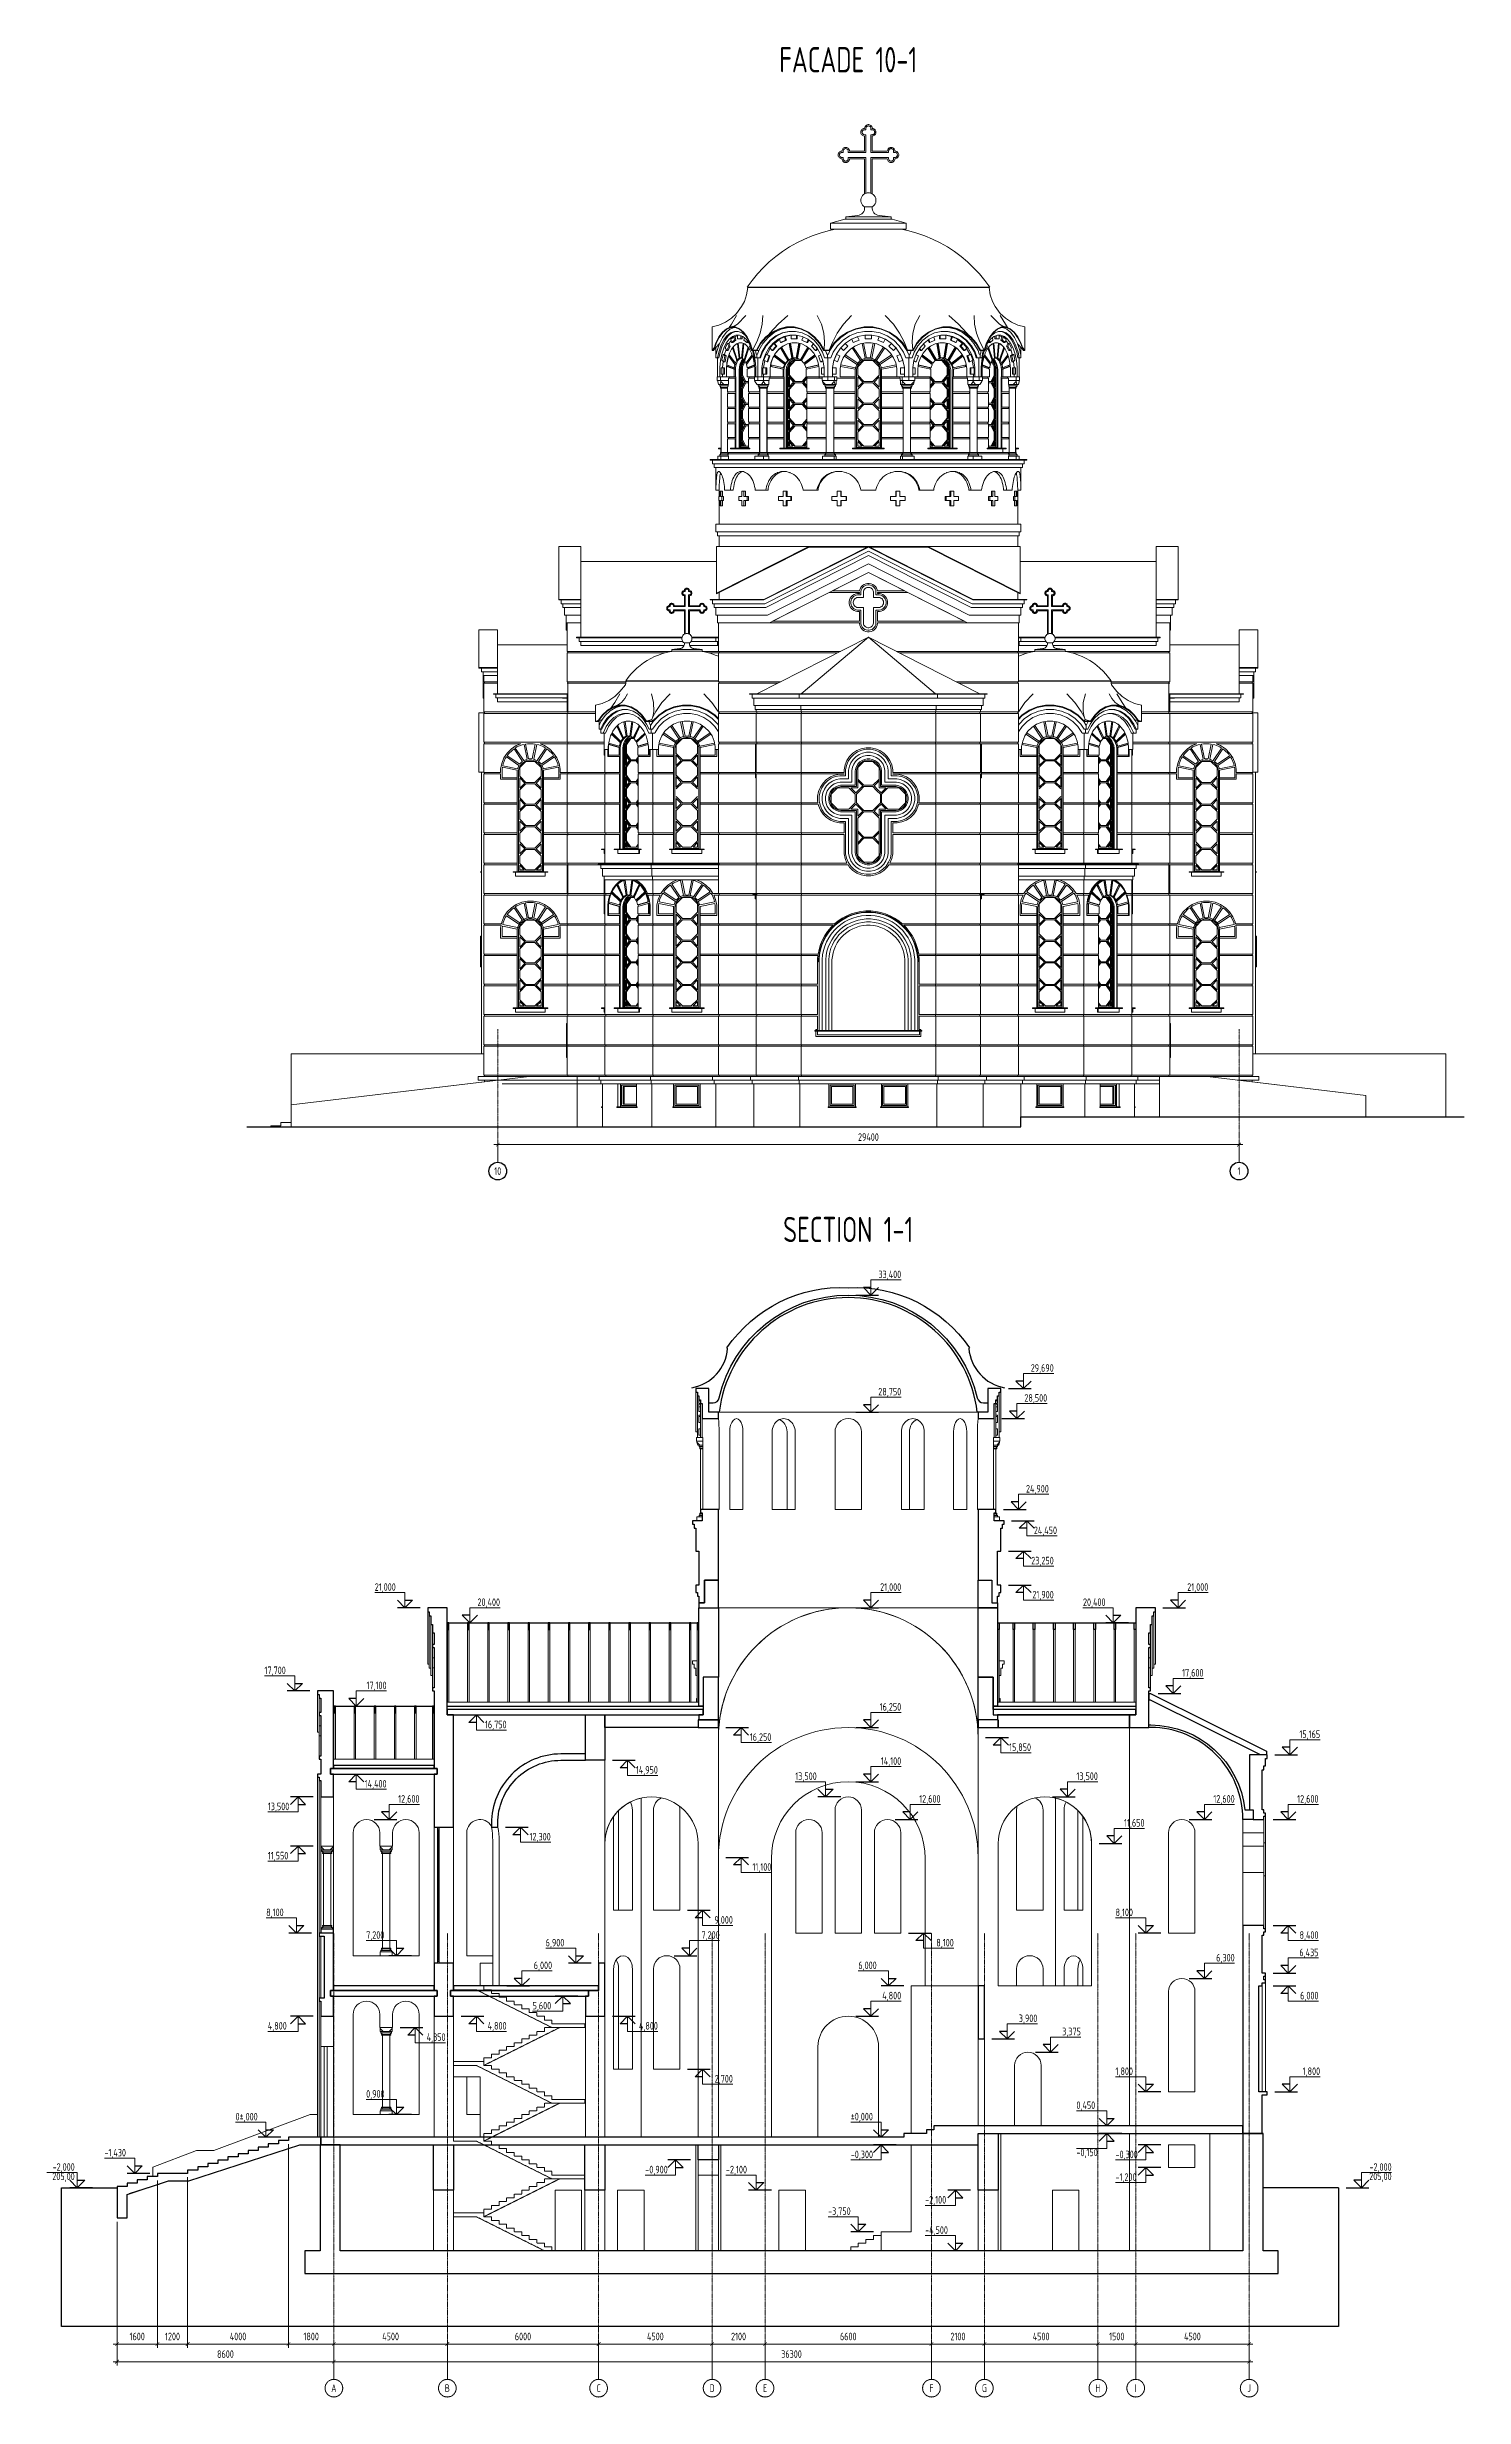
# Model space of a CAD drawing. Header units: millimetres. Extents: x -4890 to 184123, y 36 to 148549.
# Drawn here: x 56932 to 113131, y 55354 to 148549 of the extents above; entities that cross this region are included whole.
import ezdxf

# ---------------------------------------------------------------- set-up
doc = ezdxf.new("R2010")
doc.units = ezdxf.units.MM
doc.linetypes.add('CENTERX2', pattern=[101.6, 63.5, -12.7, 12.7, -12.7])
doc.linetypes.add('HIDDEN', pattern=[9.525, 6.35, -3.175])
for name, color, linetype, lineweight in [('axis', 40, 'CENTERX2', 5), ('Dimension', 4, 'Continuous', 5), ('Text', 169, 'Continuous', 5), ('Wall_General', 5, 'Continuous', 30), ('Wall_Satelit', 253, 'Continuous', 5), ('Windows', 250, 'Continuous', 5)]:
    doc.layers.add(name, color=color, linetype=linetype, lineweight=lineweight)
doc.styles.add('OK300', font='isocpeur.ttf', dxfattribs={"width": 0.7, "height": 300})
doc.styles.get("Standard").update_dxf_attribs({"font": 'arial.ttf'})
doc.dimstyles.new('OK100', dxfattribs={"dimtxt": 300, "dimasz": 150, "dimexe": 150, "dimexo": 150, "dimgap": 150, "dimtad": 1, "dimdec": 0, "dimzin": 0, "dimdsep": 46, "dimtxsty": 'OK300', "dimblk": 'ARCHTICK', "dimcen": 150, "dimdle": 150, "dimclrd": 256, "dimclre": 256, "dimclrt": 256, "dimadec": 0, "dimazin": 0, "dimtfac": 1, "dimtdec": 0, "dimtofl": 0, "dimtmove": 0, "dimatfit": 3, "dimldrblk": 'DOT', "dimfxl": 1, "dimtolj": 1, "dimtzin": 0, "dimlwd": -1, "dimlwe": -1, "dimarcsym": 0})
doc.dimstyles.get("Standard").update_dxf_attribs({"dimtxt": 0.18, "dimasz": 0.18, "dimexe": 0.18, "dimexo": 0.0625, "dimgap": 0.09, "dimtad": 0, "dimtih": 1, "dimtoh": 1, "dimdec": 4, "dimzin": 0, "dimdsep": 46, "dimtxsty": 'Standard', "dimcen": 0.09, "dimadec": 0, "dimazin": 0, "dimtfac": 1, "dimtdec": 4, "dimtofl": 0, "dimtmove": 0, "dimatfit": 3, "dimfxl": 1, "dimtolj": 1, "dimtzin": 0, "dimarcsym": 0})

msp = doc.modelspace()

# ---------------------------------------------------------------- texts
at = {"layer": 'axis', "color": 18, "true_color": 0x000000, "char_height": 300, "attachment_point": 5, "style": 'OK300'}
for s, insert in [('10', (74809.7, 103969)), ('1', (104209.7, 103969)), ('{\\fISOCPEUR|b0|i0|c204|p34;А}', (68309.7, 55703.7)), ('B', (72809.7, 55703.7)), ('C', (78809.7, 55703.7)), ('D', (83309.7, 55703.7)), ('E', (85409.7, 55703.7)), ('F', (92009.7, 55703.7)), ('G', (94109.7, 55703.7)), ('H', (98609.7, 55703.7)), ('I', (100109.7, 55703.7)), ('J', (104609.7, 55703.7))]:
    msp.add_mtext(s, dxfattribs=dict(at, insert=insert))
at = {"layer": 'Dimension', "char_height": 300, "style": 'OK300'}
for s, insert, attachment_point in [('33,400', (90809.7, 99653.7), 9), ('29,690', (96859.7, 95943.7), 9), ('28,750', (90809.7, 95003.7), 9), ('28,500', (96599.7, 94753.7), 9), ('24,900', (96664.7, 91153.7), 9), ('24,450', (96989.7, 89503.7), 9), ('23,250', (96859.7, 88303.7), 9), ('21,000', (69929.7, 87253.7), 7), ('21,000', (90809.7, 87253.7), 9), ('21,000', (102989.7, 87253.7), 9), ('20,400', (74899.7, 86653.7), 9), ('21,900', (96859.7, 86953.7), 9), ('20,400', (98019.7, 86653.7), 7), ('17,700', (65559.7, 83953.7), 7), ('17,600', (102799.7, 83853.6), 9), ('17,100', (70399.7, 83353.7), 9), ('16,750', (75159.7, 81803.7), 9), ('16,250', (90809.7, 82503.7), 9), ('16,250', (85659.7, 81303.7), 9), ('15,850', (95959.7, 80903.7), 9), ('15,165', (107424.7, 81418.7), 9), ('14,950', (81159.7, 80003.7), 9), ('14,100', (90809.7, 80353.7), 9), ('14,400', (70399.7, 79453.7), 9), ('12,600', (71704.7, 78853.7), 9), ('13,500', (86609.7, 79753.7), 7), ('12,600', (92369.7, 78853.7), 9), ('13,500', (98609.7, 79753.7), 9), ('12,600', (104034.7, 78853.7), 9), ('12,600', (107359.7, 78853.7), 9), ('13,500', (65689.7, 78553.7), 7), ('12,300', (76909.7, 77353.7), 9), ('11,650', (100459.7, 77903.7), 9), ('11,550', (65689.7, 76603.7), 7), ('11,100', (85659.7, 76153.7), 9), ('8,100', (65624.7, 74353.7), 7), ('8,100', (99309.7, 74353.7), 7), ('7,200', (69589.7, 73453.7), 7), ('7,200', (83609.7, 73453.7), 9), ('9,000', (84134.7, 74053.7), 9), ('8,400', (107359.7, 73453.7), 9), ('6,900', (76709.7, 73153.7), 7), ('8,100', (92894.7, 73153.7), 9), ('6,300', (104034.7, 72553.7), 9), ('6,435', (107359.7, 72763.7), 9), ('6,000', (76965.4, 72253.7), 9), ('6,000', (89109.7, 72253.7), 7), ('5,600', (76189.7, 70653.7), 7), ('4,800', (90809.7, 71053.7), 9), ('6,000', (107359.7, 71053.7), 9), ('4,800', (65689.7, 69853.7), 7), ('4,800', (75159.7, 69853.7), 9), ('4,800', (81159.7, 69853.7), 9), ('3,900', (96209.7, 70153.7), 9), ('3,375', (97934.7, 69628.7), 9), ('4,350', (72739.7, 69403.7), 9), ('2,700', (84134.7, 67753.7), 9), ('1,800', (99309.7, 68053.7), 7), ('1,800', (107424.7, 68053.7), 9), ('0,900', (69589.7, 67153.7), 7), ('0%%P,000', (64409.7, 66253.7), 7), ('%%P0,000', (88809.7, 66253.7), 7), ('0,450', (97759.7, 66703.7), 7), ('-2,000', (58032, 64253.7), 9), ('-1,430', (59209.7, 64823.7), 7), ('-0,900', (80659.7, 64153.7), 7), ('-2,100', (83859.7, 64153.7), 7), ('-0,300', (88809.7, 64753.7), 7), ('-0,150', (97759.7, 65203.7), 1), ('-0,300', (99309.7, 64753.7), 7), ('-2,000', (110259.7, 64253.7), 9), ('205,00', (58032, 64253.7), 3), ('-1,200', (99309.7, 63853.7), 7), ('205,00', (110259.7, 64253.7), 3), ('-3,750', (87909.7, 62503.7), 7), ('-2,100', (91759.7, 62953.7), 7), ('-4,500', (91759.7, 61753.7), 7)]:
    msp.add_mtext(s, dxfattribs=dict(at, insert=insert, attachment_point=attachment_point))
at = {"layer": 'Text', "linetype": 'Continuous', "char_height": 1000, "attachment_point": 8, "style": 'OK300'}
for s, insert in [('FACADE 10-1', (88709.7, 147543.3)), ('SECTION 1-1', (88709.7, 101153.7))]:
    msp.add_mtext(s, dxfattribs=dict(at, insert=insert))

# ---------------------------------------------------------------- blocks, each defined once
blk = doc.blocks.new('_ArchTick')
at = {"color": 0, "linetype": 'ByBlock', "const_width": 0.15}
blk.add_lwpolyline([(-0.5, -0.5), (0.5, 0.5)], dxfattribs=at)
blk = doc.blocks.new('*D159')
at = {"layer": 'Defpoints', "color": 0, "transparency": 16777216}
for p in [(68310, 56754), (68310, 56054), (104610, 56054)]:
    blk.add_point(p, dxfattribs=at)
at = {"layer": 'Dimension', "transparency": 16777216}
for p, q in [((68310, 56204), (68310, 56904)), ((104610, 56204), (104610, 56904)), ((104760, 56754), (68160, 56754))]:
    blk.add_line(p, q, dxfattribs=at)
at = {"layer": 'Dimension', "transparency": 16777216, "xscale": 150, "yscale": 150, "zscale": 150, "rotation": 180}
blk.add_blockref('_ArchTick', (68310, 56754), dxfattribs=at)
at = {"layer": 'Dimension', "transparency": 16777216, "xscale": 150, "yscale": 150, "zscale": 150}
blk.add_blockref('_ArchTick', (104610, 56754), dxfattribs=at)
at = {"layer": 'Dimension', "transparency": 16777216, "insert": (86460, 57054), "char_height": 300, "attachment_point": 5, "style": 'OK300'}
blk.add_mtext('\\A1;36300', dxfattribs=at)
blk = doc.blocks.new('_Dot')
at = {"layer": 'Dimension', "color": 0, "lineweight": -2}
blk.add_line((-0.5, 0), (-1, 0), dxfattribs=at)
at = {"layer": 'Dimension', "color": 0, "const_width": 0.5}
blk.add_lwpolyline([(-0.25, 0, 1), (0.25, 0, 1)], format="xyb", close=True, dxfattribs=at)
blk = doc.blocks.new('*D160')
at = {"layer": 'Defpoints', "color": 0, "transparency": 16777216}
for p in [(100110, 57454), (100110, 56054), (104610, 56054)]:
    blk.add_point(p, dxfattribs=at)
at = {"layer": 'Dimension', "transparency": 16777216}
for p, q in [((104760, 57454), (99960, 57454)), ((100110, 56204), (100110, 57604)), ((104610, 56204), (104610, 57604))]:
    blk.add_line(p, q, dxfattribs=at)
at = {"layer": 'Dimension', "transparency": 16777216, "xscale": 150, "yscale": 150, "zscale": 150, "rotation": 180}
blk.add_blockref('_ArchTick', (100110, 57454), dxfattribs=at)
at = {"layer": 'Dimension', "transparency": 16777216, "xscale": 150, "yscale": 150, "zscale": 150}
blk.add_blockref('_ArchTick', (104610, 57454), dxfattribs=at)
at = {"layer": 'Dimension', "transparency": 16777216, "insert": (102360, 57754), "char_height": 300, "attachment_point": 5, "style": 'OK300'}
blk.add_mtext('\\A1;4500', dxfattribs=at)
blk = doc.blocks.new('*D161')
at = {"layer": 'Defpoints', "color": 0, "transparency": 16777216}
for p in [(94110, 57454), (94110, 56054), (98610, 56054)]:
    blk.add_point(p, dxfattribs=at)
at = {"layer": 'Dimension', "transparency": 16777216}
for p, q in [((98760, 57454), (93960, 57454)), ((94110, 56204), (94110, 57604)), ((98610, 56204), (98610, 57604))]:
    blk.add_line(p, q, dxfattribs=at)
at = {"layer": 'Dimension', "transparency": 16777216, "xscale": 150, "yscale": 150, "zscale": 150, "rotation": 180}
blk.add_blockref('_ArchTick', (94110, 57454), dxfattribs=at)
at = {"layer": 'Dimension', "transparency": 16777216, "xscale": 150, "yscale": 150, "zscale": 150}
blk.add_blockref('_ArchTick', (98610, 57454), dxfattribs=at)
at = {"layer": 'Dimension', "transparency": 16777216, "insert": (96360, 57754), "char_height": 300, "attachment_point": 5, "style": 'OK300'}
blk.add_mtext('\\A1;4500', dxfattribs=at)
blk = doc.blocks.new('*D162')
at = {"layer": 'Defpoints', "color": 0, "transparency": 16777216}
for p in [(92010, 57454), (92010, 56054), (94110, 56054)]:
    blk.add_point(p, dxfattribs=at)
at = {"layer": 'Dimension', "transparency": 16777216}
for p, q in [((94260, 57454), (91860, 57454)), ((92010, 56204), (92010, 57604)), ((94110, 56204), (94110, 57604))]:
    blk.add_line(p, q, dxfattribs=at)
at = {"layer": 'Dimension', "transparency": 16777216, "xscale": 150, "yscale": 150, "zscale": 150, "rotation": 180}
blk.add_blockref('_ArchTick', (92010, 57454), dxfattribs=at)
at = {"layer": 'Dimension', "transparency": 16777216, "xscale": 150, "yscale": 150, "zscale": 150}
blk.add_blockref('_ArchTick', (94110, 57454), dxfattribs=at)
at = {"layer": 'Dimension', "transparency": 16777216, "insert": (93060, 57754), "char_height": 300, "attachment_point": 5, "style": 'OK300'}
blk.add_mtext('\\A1;2100', dxfattribs=at)
blk = doc.blocks.new('*D163')
at = {"layer": 'Defpoints', "color": 0, "transparency": 16777216}
for p in [(85410, 57454), (85410, 56054), (92010, 56054)]:
    blk.add_point(p, dxfattribs=at)
at = {"layer": 'Dimension', "transparency": 16777216}
for p, q in [((92160, 57454), (85260, 57454)), ((85410, 56204), (85410, 57604)), ((92010, 56204), (92010, 57604))]:
    blk.add_line(p, q, dxfattribs=at)
at = {"layer": 'Dimension', "transparency": 16777216, "xscale": 150, "yscale": 150, "zscale": 150, "rotation": 180}
blk.add_blockref('_ArchTick', (85410, 57454), dxfattribs=at)
at = {"layer": 'Dimension', "transparency": 16777216, "xscale": 150, "yscale": 150, "zscale": 150}
blk.add_blockref('_ArchTick', (92010, 57454), dxfattribs=at)
at = {"layer": 'Dimension', "transparency": 16777216, "insert": (88710, 57754), "char_height": 300, "attachment_point": 5, "style": 'OK300'}
blk.add_mtext('\\A1;6600', dxfattribs=at)
blk = doc.blocks.new('*D164')
at = {"layer": 'Defpoints', "color": 0, "transparency": 16777216}
for p in [(83310, 57454), (83310, 56054), (85410, 56054)]:
    blk.add_point(p, dxfattribs=at)
at = {"layer": 'Dimension', "transparency": 16777216}
for p, q in [((85560, 57454), (83160, 57454)), ((83310, 56204), (83310, 57604)), ((85410, 56204), (85410, 57604))]:
    blk.add_line(p, q, dxfattribs=at)
at = {"layer": 'Dimension', "transparency": 16777216, "xscale": 150, "yscale": 150, "zscale": 150, "rotation": 180}
blk.add_blockref('_ArchTick', (83310, 57454), dxfattribs=at)
at = {"layer": 'Dimension', "transparency": 16777216, "xscale": 150, "yscale": 150, "zscale": 150}
blk.add_blockref('_ArchTick', (85410, 57454), dxfattribs=at)
at = {"layer": 'Dimension', "transparency": 16777216, "insert": (84360, 57754), "char_height": 300, "attachment_point": 5, "style": 'OK300'}
blk.add_mtext('\\A1;2100', dxfattribs=at)
blk = doc.blocks.new('*D165')
at = {"layer": 'Defpoints', "color": 0, "transparency": 16777216}
for p in [(78810, 57454), (78810, 56054), (83310, 56054)]:
    blk.add_point(p, dxfattribs=at)
at = {"layer": 'Dimension', "transparency": 16777216}
for p, q in [((83460, 57454), (78660, 57454)), ((78810, 56204), (78810, 57604)), ((83310, 56204), (83310, 57604))]:
    blk.add_line(p, q, dxfattribs=at)
at = {"layer": 'Dimension', "transparency": 16777216, "xscale": 150, "yscale": 150, "zscale": 150, "rotation": 180}
blk.add_blockref('_ArchTick', (78810, 57454), dxfattribs=at)
at = {"layer": 'Dimension', "transparency": 16777216, "xscale": 150, "yscale": 150, "zscale": 150}
blk.add_blockref('_ArchTick', (83310, 57454), dxfattribs=at)
at = {"layer": 'Dimension', "transparency": 16777216, "insert": (81060, 57754), "char_height": 300, "attachment_point": 5, "style": 'OK300'}
blk.add_mtext('\\A1;4500', dxfattribs=at)
blk = doc.blocks.new('*D166')
at = {"layer": 'Defpoints', "color": 0, "transparency": 16777216}
for p in [(68310, 57454), (68310, 56054), (72810, 56054)]:
    blk.add_point(p, dxfattribs=at)
at = {"layer": 'Dimension', "transparency": 16777216}
for p, q in [((72960, 57454), (68160, 57454)), ((68310, 56204), (68310, 57604)), ((72810, 56204), (72810, 57604))]:
    blk.add_line(p, q, dxfattribs=at)
at = {"layer": 'Dimension', "transparency": 16777216, "xscale": 150, "yscale": 150, "zscale": 150, "rotation": 180}
blk.add_blockref('_ArchTick', (68310, 57454), dxfattribs=at)
at = {"layer": 'Dimension', "transparency": 16777216, "xscale": 150, "yscale": 150, "zscale": 150}
blk.add_blockref('_ArchTick', (72810, 57454), dxfattribs=at)
at = {"layer": 'Dimension', "transparency": 16777216, "insert": (70560, 57754), "char_height": 300, "attachment_point": 5, "style": 'OK300'}
blk.add_mtext('\\A1;4500', dxfattribs=at)
blk = doc.blocks.new('*D167')
at = {"layer": 'Defpoints', "color": 0, "transparency": 16777216}
for p in [(78810, 57454), (72810, 56054), (78810, 56054)]:
    blk.add_point(p, dxfattribs=at)
at = {"layer": 'Dimension', "transparency": 16777216}
for p, q in [((72660, 57454), (78960, 57454)), ((72810, 56204), (72810, 57604)), ((78810, 56204), (78810, 57604))]:
    blk.add_line(p, q, dxfattribs=at)
at = {"layer": 'Dimension', "transparency": 16777216, "xscale": 150, "yscale": 150, "zscale": 150, "rotation": 180}
blk.add_blockref('_ArchTick', (72810, 57454), dxfattribs=at)
at = {"layer": 'Dimension', "transparency": 16777216, "xscale": 150, "yscale": 150, "zscale": 150}
blk.add_blockref('_ArchTick', (78810, 57454), dxfattribs=at)
at = {"layer": 'Dimension', "transparency": 16777216, "insert": (75810, 57754), "char_height": 300, "attachment_point": 5, "style": 'OK300'}
blk.add_mtext('\\A1;6000', dxfattribs=at)
blk = doc.blocks.new('*D168')
at = {"layer": 'Defpoints', "color": 0, "transparency": 16777216}
for p in [(98610, 57454), (98610, 56054), (100110, 56054)]:
    blk.add_point(p, dxfattribs=at)
at = {"layer": 'Dimension', "transparency": 16777216}
for p, q in [((100260, 57454), (98460, 57454)), ((98610, 56204), (98610, 57604)), ((100110, 56204), (100110, 57604))]:
    blk.add_line(p, q, dxfattribs=at)
at = {"layer": 'Dimension', "transparency": 16777216, "xscale": 150, "yscale": 150, "zscale": 150, "rotation": 180}
blk.add_blockref('_ArchTick', (98610, 57454), dxfattribs=at)
at = {"layer": 'Dimension', "transparency": 16777216, "xscale": 150, "yscale": 150, "zscale": 150}
blk.add_blockref('_ArchTick', (100110, 57454), dxfattribs=at)
at = {"layer": 'Dimension', "transparency": 16777216, "insert": (99360, 57754), "char_height": 300, "attachment_point": 5, "style": 'OK300'}
blk.add_mtext('\\A1;1500', dxfattribs=at)
blk = doc.blocks.new('*D211')
at = {"layer": 'Defpoints', "color": 0, "transparency": 16777216}
for p in [(59710, 62454), (59710, 56754), (68310, 56054)]:
    blk.add_point(p, dxfattribs=at)
at = {"layer": 'Dimension', "transparency": 16777216}
for p, q in [((59710, 62304), (59710, 56604)), ((68310, 56204), (68310, 56904)), ((68460, 56754), (59560, 56754))]:
    blk.add_line(p, q, dxfattribs=at)
at = {"layer": 'Dimension', "transparency": 16777216, "xscale": 150, "yscale": 150, "zscale": 150, "rotation": 180}
blk.add_blockref('_ArchTick', (59710, 56754), dxfattribs=at)
at = {"layer": 'Dimension', "transparency": 16777216, "xscale": 150, "yscale": 150, "zscale": 150}
blk.add_blockref('_ArchTick', (68310, 56754), dxfattribs=at)
at = {"layer": 'Dimension', "transparency": 16777216, "insert": (64010, 57054), "char_height": 300, "attachment_point": 5, "style": 'OK300'}
blk.add_mtext('\\A1;8600', dxfattribs=at)
blk = doc.blocks.new('*D217')
at = {"layer": 'Defpoints', "color": 0, "transparency": 16777216}
for p in [(61310, 64094), (59710, 62454), (61310, 57454)]:
    blk.add_point(p, dxfattribs=at)
at = {"layer": 'Dimension', "transparency": 16777216}
for p, q in [((61310, 63944), (61310, 57304)), ((59710, 62304), (59710, 57304)), ((59560, 57454), (61460, 57454))]:
    blk.add_line(p, q, dxfattribs=at)
at = {"layer": 'Dimension', "transparency": 16777216, "xscale": 150, "yscale": 150, "zscale": 150, "rotation": 180}
blk.add_blockref('_ArchTick', (59710, 57454), dxfattribs=at)
at = {"layer": 'Dimension', "transparency": 16777216, "xscale": 150, "yscale": 150, "zscale": 150}
blk.add_blockref('_ArchTick', (61310, 57454), dxfattribs=at)
at = {"layer": 'Dimension', "transparency": 16777216, "insert": (60510, 57754), "char_height": 300, "attachment_point": 5, "style": 'OK300'}
blk.add_mtext('\\A1;1600', dxfattribs=at)
blk = doc.blocks.new('*D218')
at = {"layer": 'Defpoints', "color": 0, "transparency": 16777216}
for p in [(61310, 64094), (62510, 64224), (62510, 57454)]:
    blk.add_point(p, dxfattribs=at)
at = {"layer": 'Dimension', "transparency": 16777216}
for p, q in [((61310, 63944), (61310, 57304)), ((62510, 64074), (62510, 57304)), ((61160, 57454), (62660, 57454))]:
    blk.add_line(p, q, dxfattribs=at)
at = {"layer": 'Dimension', "transparency": 16777216, "xscale": 150, "yscale": 150, "zscale": 150, "rotation": 180}
blk.add_blockref('_ArchTick', (61310, 57454), dxfattribs=at)
at = {"layer": 'Dimension', "transparency": 16777216, "xscale": 150, "yscale": 150, "zscale": 150}
blk.add_blockref('_ArchTick', (62510, 57454), dxfattribs=at)
at = {"layer": 'Dimension', "transparency": 16777216, "insert": (61910, 57754), "char_height": 300, "attachment_point": 5, "style": 'OK300'}
blk.add_mtext('\\A1;1200', dxfattribs=at)
blk = doc.blocks.new('*D219')
at = {"layer": 'Defpoints', "color": 0, "transparency": 16777216}
for p in [(66510, 65524), (62510, 64224), (66510, 57454)]:
    blk.add_point(p, dxfattribs=at)
at = {"layer": 'Dimension', "transparency": 16777216}
for p, q in [((66510, 65374), (66510, 57304)), ((62510, 64074), (62510, 57304)), ((62360, 57454), (66660, 57454))]:
    blk.add_line(p, q, dxfattribs=at)
at = {"layer": 'Dimension', "transparency": 16777216, "xscale": 150, "yscale": 150, "zscale": 150, "rotation": 180}
blk.add_blockref('_ArchTick', (62510, 57454), dxfattribs=at)
at = {"layer": 'Dimension', "transparency": 16777216, "xscale": 150, "yscale": 150, "zscale": 150}
blk.add_blockref('_ArchTick', (66510, 57454), dxfattribs=at)
at = {"layer": 'Dimension', "transparency": 16777216, "insert": (64510, 57754), "char_height": 300, "attachment_point": 5, "style": 'OK300'}
blk.add_mtext('\\A1;4000', dxfattribs=at)
blk = doc.blocks.new('*D222')
at = {"layer": 'Defpoints', "color": 0, "transparency": 16777216}
for p in [(66510, 65524), (68310, 57454), (68310, 56054)]:
    blk.add_point(p, dxfattribs=at)
at = {"layer": 'Dimension', "transparency": 16777216}
for p, q in [((66510, 65374), (66510, 57304)), ((66360, 57454), (68460, 57454)), ((68310, 56204), (68310, 57604))]:
    blk.add_line(p, q, dxfattribs=at)
at = {"layer": 'Dimension', "transparency": 16777216, "xscale": 150, "yscale": 150, "zscale": 150, "rotation": 180}
blk.add_blockref('_ArchTick', (66510, 57454), dxfattribs=at)
at = {"layer": 'Dimension', "transparency": 16777216, "xscale": 150, "yscale": 150, "zscale": 150}
blk.add_blockref('_ArchTick', (68310, 57454), dxfattribs=at)
at = {"layer": 'Dimension', "transparency": 16777216, "insert": (67410, 57754), "char_height": 300, "attachment_point": 5, "style": 'OK300'}
blk.add_mtext('\\A1;1800', dxfattribs=at)
blk = doc.blocks.new('*D117')
at = {"layer": 'Defpoints', "color": 0, "transparency": 16777216}
for p in [(104210, 105019), (74810, 104319), (104210, 104319)]:
    blk.add_point(p, dxfattribs=at)
at = {"layer": 'Dimension', "transparency": 16777216}
for p, q in [((74660, 105019), (104360, 105019)), ((74810, 104469), (74810, 105169)), ((104210, 104469), (104210, 105169))]:
    blk.add_line(p, q, dxfattribs=at)
at = {"layer": 'Dimension', "transparency": 16777216, "xscale": 150, "yscale": 150, "zscale": 150, "rotation": 180}
blk.add_blockref('_ArchTick', (74810, 105019), dxfattribs=at)
at = {"layer": 'Dimension', "transparency": 16777216, "xscale": 150, "yscale": 150, "zscale": 150}
blk.add_blockref('_ArchTick', (104210, 105019), dxfattribs=at)
at = {"layer": 'Dimension', "transparency": 16777216, "insert": (89510, 105319), "char_height": 300, "attachment_point": 5, "style": 'OK300'}
blk.add_mtext('\\A1;29400', dxfattribs=at)

# ---------------------------------------------------------------- dimensions: what is measured, and where the dimension line sits
at = {"layer": 'Dimension'}
for base, p1, p2, picture, middle in [((104209.7, 105019), (74809.7, 104319), (104209.7, 104319), '*D117', (89509.7, 105319)), ((78809.7, 57453.7), (72809.7, 56053.7), (78809.7, 56053.7), '*D167', (75809.7, 57753.7)), ((98609.7, 57453.7), (100109.7, 56053.7), (98609.7, 56053.7), '*D168', (99359.7, 57753.7)), ((100109.7, 57453.7), (104609.7, 56053.7), (100109.7, 56053.7), '*D160', (102359.7, 57753.7)), ((68309.7, 56753.7), (104609.7, 56053.7), (68309.7, 56053.7), '*D159', (86459.7, 57053.7))]:
    dim = msp.add_linear_dim(base=base, p1=p1, p2=p2, dimstyle='OK100', dxfattribs=at)
    dim.commit()
    dim.dimension.update_dxf_attribs({"geometry": picture, "text_midpoint": middle})
for base, p1, p2, dimstyle, override, picture, middle in [((66509.7, 57453.7), (62509.7, 64223.7), (66509.7, 65523.7), 'Standard', {"dimtxt": 300, "dimasz": 150, "dimexe": 150, "dimexo": 150, "dimgap": 150, "dimtad": 1, "dimtih": 0, "dimtoh": 0, "dimdec": 0, "dimtxsty": 'OK300', "dimblk": 'ArchTick', "dimcen": 150, "dimdle": 150, "dimclrd": 256, "dimclre": 256, "dimclrt": 256, "dimtdec": 0, "dimatfit": 3, "dimldrblk": 'Dot', "dimlwd": 65535, "dimlwe": 65535}, '*D219', (64509.7, 57753.7)), ((68309.7, 57453.7), (66509.7, 65523.7), (68309.7, 56053.7), 'Standard', {"dimtxt": 300, "dimasz": 150, "dimexe": 150, "dimexo": 150, "dimgap": 150, "dimtad": 1, "dimtih": 0, "dimtoh": 0, "dimdec": 0, "dimtxsty": 'OK300', "dimblk": 'ArchTick', "dimcen": 150, "dimdle": 150, "dimclrd": 256, "dimclre": 256, "dimclrt": 256, "dimtdec": 0, "dimatfit": 3, "dimldrblk": 'Dot', "dimlwd": 65535, "dimlwe": 65535}, '*D222', (67409.7, 57753.7)), ((61309.7, 57453.7), (59709.7, 62453.7), (61309.7, 64093.7), 'Standard', {"dimtxt": 300, "dimasz": 150, "dimexe": 150, "dimexo": 150, "dimgap": 150, "dimtad": 1, "dimtih": 0, "dimtoh": 0, "dimdec": 0, "dimtxsty": 'OK300', "dimblk": 'ArchTick', "dimcen": 150, "dimdle": 150, "dimclrd": 256, "dimclre": 256, "dimclrt": 256, "dimtdec": 0, "dimatfit": 3, "dimldrblk": 'Dot', "dimlwd": 65535, "dimlwe": 65535}, '*D217', (60509.7, 57753.7)), ((62509.7, 57453.7), (61309.7, 64093.7), (62509.7, 64223.7), 'Standard', {"dimtxt": 300, "dimasz": 150, "dimexe": 150, "dimexo": 150, "dimgap": 150, "dimtad": 1, "dimtih": 0, "dimtoh": 0, "dimdec": 0, "dimtxsty": 'OK300', "dimblk": 'ArchTick', "dimcen": 150, "dimdle": 150, "dimclrd": 256, "dimclre": 256, "dimclrt": 256, "dimtdec": 0, "dimatfit": 3, "dimldrblk": 'Dot', "dimlwd": 65535, "dimlwe": 65535}, '*D218', (61909.7, 57753.7)), ((59709.7, 56753.7), (68309.7, 56053.7), (59709.7, 62453.7), 'Standard', {"dimtxt": 300, "dimasz": 150, "dimexe": 150, "dimexo": 150, "dimgap": 150, "dimtad": 1, "dimtih": 0, "dimtoh": 0, "dimdec": 0, "dimtxsty": 'OK300', "dimblk": 'ArchTick', "dimcen": 150, "dimdle": 150, "dimclrd": 256, "dimclre": 256, "dimclrt": 256, "dimtdec": 0, "dimatfit": 3, "dimldrblk": 'Dot', "dimlwd": 65535, "dimlwe": 65535}, '*D211', (64009.7, 57053.7)), ((68309.7, 57453.7), (72809.7, 56053.7), (68309.7, 56053.7), 'OK100', {"dimtmove": 1}, '*D166', (70559.7, 57753.7)), ((78809.7, 57453.7), (83309.7, 56053.7), (78809.7, 56053.7), 'OK100', {"dimtmove": 1}, '*D165', (81059.7, 57753.7)), ((83309.7, 57453.7), (85409.7, 56053.7), (83309.7, 56053.7), 'OK100', {"dimtmove": 1}, '*D164', (84359.7, 57753.7)), ((85409.7, 57453.7), (92009.7, 56053.7), (85409.7, 56053.7), 'OK100', {"dimtmove": 1}, '*D163', (88709.7, 57753.7)), ((92009.7, 57453.7), (94109.7, 56053.7), (92009.7, 56053.7), 'OK100', {"dimtmove": 1}, '*D162', (93059.7, 57753.7)), ((94109.7, 57453.7), (98609.7, 56053.7), (94109.7, 56053.7), 'OK100', {"dimtmove": 1}, '*D161', (96359.7, 57753.7))]:
    dim = msp.add_linear_dim(base=base, p1=p1, p2=p2, dimstyle=dimstyle, override=override, dxfattribs=at)
    dim.commit()
    dim.dimension.update_dxf_attribs({"geometry": picture, "text_midpoint": middle})

# ---------------------------------------------------------------- linework, layer by layer
at = {"layer": 'axis', "ltscale": 0.5}
for points in [[(74809.7, 104319), (74809.7, 109598.6)], [(104209.7, 104319), (104209.7, 109598.6)], [(68309.7, 56053.7), (68309.7, 73753.7)], [(72809.7, 56053.7), (72809.7, 73753.7)], [(78809.7, 56053.7), (78809.7, 73753.7)], [(83309.7, 56053.7), (83309.7, 73753.7)], [(85409.7, 56053.7), (85409.7, 73753.7)], [(92009.7, 56053.7), (92009.7, 73753.7)], [(94109.7, 56053.7), (94109.7, 73753.7)], [(98609.7, 56053.7), (98609.7, 73753.7)], [(100109.7, 56053.7), (100109.7, 73753.7)], [(104609.7, 56053.7), (104609.7, 73753.7)]]:
    msp.add_lwpolyline(points, dxfattribs=at)
at = {"layer": 'axis', "color": 18, "linetype": 'Continuous', "lineweight": 30, "true_color": 0x000000}
for centre in [(74809.7, 103969), (104209.7, 103969)]:
    msp.add_circle(centre, 350, dxfattribs=at)
at = {"layer": 'axis', "color": 18, "true_color": 0x000000}
for centre in [(68309.7, 55703.7), (72809.7, 55703.7), (78809.7, 55703.7), (83309.7, 55703.7), (85409.7, 55703.7), (92009.7, 55703.7), (94109.7, 55703.7), (98609.7, 55703.7), (100109.7, 55703.7), (104609.7, 55703.7)]:
    msp.add_circle(centre, 350, dxfattribs=at)
at = {"layer": 'Defpoints'}
msp.add_lwpolyline([(108159.7, 63653.7), (108159.7, 58153.7), (57509.7, 58153.7), (57509.7, 63653.7)], dxfattribs=at)
at = {"layer": 'Dimension', "lineweight": 30}
for points in [[(89009.7, 99053.7), (89909.7, 99053.7)], [(89609.7, 99353.7), (89309.7, 99353.7), (89609.7, 99053.7), (89909.7, 99353.7)], [(95059.7, 95343.7), (95959.7, 95343.7)], [(95659.7, 95643.7), (95359.7, 95643.7), (95659.7, 95343.7), (95959.7, 95643.7)], [(89009.7, 94403.7), (89909.7, 94403.7)], [(89609.7, 94703.7), (89309.7, 94703.7), (89609.7, 94403.7), (89909.7, 94703.7)], [(94799.7, 94153.7), (95699.7, 94153.7)], [(95399.7, 94453.7), (95099.7, 94453.7), (95399.7, 94153.7), (95699.7, 94453.7)], [(94864.7, 90553.7), (95764.7, 90553.7)], [(95464.7, 90853.7), (95164.7, 90853.7), (95464.7, 90553.7), (95764.7, 90853.7)], [(95189.7, 90103.7), (96089.7, 90103.7)], [(95789.7, 89803.7), (95489.7, 89803.7), (95789.7, 90103.7), (96089.7, 89803.7)], [(95059.7, 88903.7), (95959.7, 88903.7)], [(95659.7, 88603.7), (95359.7, 88603.7), (95659.7, 88903.7), (95959.7, 88603.7)], [(71129.7, 86953.7), (71429.7, 86953.7), (71129.7, 86653.7), (70829.7, 86953.7)], [(89609.7, 86953.7), (89309.7, 86953.7), (89609.7, 86653.7), (89909.7, 86953.7)], [(95059.7, 87553.7), (95959.7, 87553.7)], [(95659.7, 87253.7), (95359.7, 87253.7), (95659.7, 87553.7), (95959.7, 87253.7)], [(101789.7, 86953.7), (101489.7, 86953.7), (101789.7, 86653.7), (102089.7, 86953.7)], [(71729.7, 86653.7), (70829.7, 86653.7)], [(89009.7, 86653.7), (89909.7, 86653.7)], [(101189.7, 86653.7), (102089.7, 86653.7)], [(66759.7, 83653.7), (67059.7, 83653.7), (66759.7, 83353.7), (66459.7, 83653.7)], [(67359.7, 83353.7), (66459.7, 83353.7)], [(100999.7, 83253.6), (101899.7, 83253.6)], [(101599.7, 83553.6), (101299.7, 83553.6), (101599.7, 83253.6), (101899.7, 83553.6)], [(73359.7, 82403.7), (74259.7, 82403.7)], [(73959.7, 82103.7), (73659.7, 82103.7), (73959.7, 82403.7), (74259.7, 82103.7)], [(89609.7, 82203.7), (89309.7, 82203.7), (89609.7, 81903.7), (89909.7, 82203.7)], [(83859.7, 81903.7), (84759.7, 81903.7)], [(84459.7, 81603.7), (84159.7, 81603.7), (84459.7, 81903.7), (84759.7, 81603.7)], [(89009.7, 81903.7), (89909.7, 81903.7)], [(94159.7, 81503.7), (95059.7, 81503.7)], [(94759.7, 81203.7), (94459.7, 81203.7), (94759.7, 81503.7), (95059.7, 81203.7)], [(106224.7, 81118.7), (105924.7, 81118.7), (106224.7, 80818.7), (106524.7, 81118.7)], [(79359.7, 80603.7), (80259.7, 80603.7)], [(79959.7, 80303.7), (79659.7, 80303.7), (79959.7, 80603.7), (80259.7, 80303.7)], [(105624.7, 80818.7), (106524.7, 80818.7)], [(68599.7, 80053.7), (69499.7, 80053.7)], [(69199.7, 79753.7), (68899.7, 79753.7), (69199.7, 80053.7), (69499.7, 79753.7)], [(87809.7, 79453.7), (88109.7, 79453.7), (87809.7, 79153.7), (87509.7, 79453.7)], [(89009.7, 79753.7), (89909.7, 79753.7)], [(89609.7, 80053.7), (89309.7, 80053.7), (89609.7, 79753.7), (89909.7, 80053.7)], [(97409.7, 79453.7), (97109.7, 79453.7), (97409.7, 79153.7), (97709.7, 79453.7)], [(66889.7, 78853.7), (67189.7, 78853.7), (66889.7, 79153.7), (66589.7, 78853.7)], [(67489.7, 79153.7), (66589.7, 79153.7)], [(70504.7, 78553.7), (70204.7, 78553.7), (70504.7, 78253.7), (70804.7, 78553.7)], [(88409.7, 79153.7), (87509.7, 79153.7)], [(91169.7, 78553.7), (90869.7, 78553.7), (91169.7, 78253.7), (91469.7, 78553.7)], [(96809.7, 79153.7), (97709.7, 79153.7)], [(102834.7, 78553.7), (102534.7, 78553.7), (102834.7, 78253.7), (103134.7, 78553.7)], [(106159.7, 78553.7), (105859.7, 78553.7), (106159.7, 78253.7), (106459.7, 78553.7)], [(69904.7, 78253.7), (70804.7, 78253.7)], [(75109.7, 77953.7), (76009.7, 77953.7)], [(75709.7, 77653.7), (75409.7, 77653.7), (75709.7, 77953.7), (76009.7, 77653.7)], [(90569.7, 78253.7), (91469.7, 78253.7)], [(99259.7, 77603.7), (98959.7, 77603.7), (99259.7, 77303.7), (99559.7, 77603.7)], [(102234.7, 78253.7), (103134.7, 78253.7)], [(105559.7, 78253.7), (106459.7, 78253.7)], [(66889.7, 76903.7), (67189.7, 76903.7), (66889.7, 77203.7), (66589.7, 76903.7)], [(67489.7, 77203.7), (66589.7, 77203.7)], [(83859.7, 76753.7), (84759.7, 76753.7)], [(84459.7, 76453.7), (84159.7, 76453.7), (84459.7, 76753.7), (84759.7, 76453.7)], [(98659.7, 77303.7), (99559.7, 77303.7)], [(82334.7, 74653.7), (83234.7, 74653.7)], [(82934.7, 74353.7), (82634.7, 74353.7), (82934.7, 74653.7), (83234.7, 74353.7)], [(66824.7, 74053.7), (67124.7, 74053.7), (66824.7, 73753.7), (66524.7, 74053.7)], [(67424.7, 73753.7), (66524.7, 73753.7)], [(91094.7, 73753.7), (91994.7, 73753.7)], [(91694.7, 73453.7), (91394.7, 73453.7), (91694.7, 73753.7), (91994.7, 73453.7)], [(100509.7, 74053.7), (100809.7, 74053.7), (100509.7, 73753.7), (100209.7, 74053.7)], [(101109.7, 73753.7), (100209.7, 73753.7)], [(105559.7, 74053.7), (106459.7, 74053.7)], [(106159.7, 73753.7), (105859.7, 73753.7), (106159.7, 74053.7), (106459.7, 73753.7)], [(70789.7, 73153.7), (71089.7, 73153.7), (70789.7, 72853.7), (70489.7, 73153.7)], [(71389.7, 72853.7), (70489.7, 72853.7)], [(77909.7, 72853.7), (78209.7, 72853.7), (77909.7, 72553.7), (77609.7, 72853.7)], [(81809.7, 72853.7), (82709.7, 72853.7)], [(82409.7, 73153.7), (82109.7, 73153.7), (82409.7, 72853.7), (82709.7, 73153.7)], [(75765.4, 71953.7), (75465.4, 71953.7), (75765.4, 71653.7), (76065.4, 71953.7)], [(78509.7, 72553.7), (77609.7, 72553.7)], [(90309.7, 71953.7), (90609.7, 71953.7), (90309.7, 71653.7), (90009.7, 71953.7)], [(102234.7, 71953.7), (103134.7, 71953.7)], [(102834.7, 72253.7), (102534.7, 72253.7), (102834.7, 71953.7), (103134.7, 72253.7)], [(105559.7, 72163.7), (106459.7, 72163.7)], [(106159.7, 72463.7), (105859.7, 72463.7), (106159.7, 72163.7), (106459.7, 72463.7)], [(75165.4, 71653.7), (76065.4, 71653.7)], [(77389.7, 70953.7), (77689.7, 70953.7), (77389.7, 71253.7), (77089.7, 70953.7)], [(77989.7, 71253.7), (77089.7, 71253.7)], [(90909.7, 71653.7), (90009.7, 71653.7)], [(105559.7, 71653.7), (106459.7, 71653.7)], [(106159.7, 71353.7), (105859.7, 71353.7), (106159.7, 71653.7), (106459.7, 71353.7)], [(66889.7, 70153.7), (67189.7, 70153.7), (66889.7, 70453.7), (66589.7, 70153.7)], [(67489.7, 70453.7), (66589.7, 70453.7)], [(70939.7, 70003.7), (71839.7, 70003.7)], [(71539.7, 69703.7), (71239.7, 69703.7), (71539.7, 70003.7), (71839.7, 69703.7)], [(73359.7, 70453.7), (74259.7, 70453.7)], [(73959.7, 70153.7), (73659.7, 70153.7), (73959.7, 70453.7), (74259.7, 70153.7)], [(79359.7, 70453.7), (80259.7, 70453.7)], [(79959.7, 70153.7), (79659.7, 70153.7), (79959.7, 70453.7), (80259.7, 70153.7)], [(89009.7, 70453.7), (89909.7, 70453.7)], [(89609.7, 70753.7), (89309.7, 70753.7), (89609.7, 70453.7), (89909.7, 70753.7)], [(94409.7, 69553.7), (95309.7, 69553.7)], [(95009.7, 69853.7), (94709.7, 69853.7), (95009.7, 69553.7), (95309.7, 69853.7)], [(96134.7, 69028.7), (97034.7, 69028.7)], [(96734.7, 69328.7), (96434.7, 69328.7), (96734.7, 69028.7), (97034.7, 69328.7)], [(82334.7, 68353.7), (83234.7, 68353.7)], [(82934.7, 68053.7), (82634.7, 68053.7), (82934.7, 68353.7), (83234.7, 68053.7)], [(100509.7, 67753.7), (100809.7, 67753.7), (100509.7, 67453.7), (100209.7, 67753.7)], [(101109.7, 67453.7), (100209.7, 67453.7)], [(105624.7, 67453.7), (106524.7, 67453.7)], [(106224.7, 67753.7), (105924.7, 67753.7), (106224.7, 67453.7), (106524.7, 67753.7)], [(70789.7, 66853.7), (71089.7, 66853.7), (70789.7, 66553.7), (70489.7, 66853.7)], [(71389.7, 66553.7), (70489.7, 66553.7)], [(98959.7, 66403.7), (99259.7, 66403.7), (98959.7, 66103.7), (98659.7, 66403.7)], [(65609.7, 65953.7), (65909.7, 65953.7), (65609.7, 65653.7), (65309.7, 65953.7)], [(66209.7, 65653.7), (65309.7, 65653.7)], [(90009.7, 65953.7), (90309.7, 65953.7), (90009.7, 65653.7), (89709.7, 65953.7)], [(90609.7, 65653.7), (89709.7, 65653.7)], [(90009.7, 65053.7), (90309.7, 65053.7), (90009.7, 65353.7), (89709.7, 65053.7)], [(90609.7, 65353.7), (89709.7, 65353.7)], [(99559.7, 66103.7), (98659.7, 66103.7)], [(98959.7, 65503.7), (99259.7, 65503.7), (98959.7, 65803.7), (98659.7, 65503.7)], [(99559.7, 65803.7), (98659.7, 65803.7)], [(100509.7, 65053.7), (100809.7, 65053.7), (100509.7, 65353.7), (100209.7, 65053.7)], [(101109.7, 65353.7), (100209.7, 65353.7)], [(60409.7, 64523.7), (60709.7, 64523.7), (60409.7, 64223.7), (60109.7, 64523.7)], [(81859.7, 64453.7), (82159.7, 64453.7), (81859.7, 64753.7), (81559.7, 64453.7)], [(82459.7, 64753.7), (81559.7, 64753.7)], [(100509.7, 64153.7), (100809.7, 64153.7), (100509.7, 64453.7), (100209.7, 64153.7)], [(101109.7, 64453.7), (100209.7, 64453.7)], [(58132, 63953.7), (58432, 63953.7), (58132, 63653.7), (57832, 63953.7)], [(58732, 63653.7), (57832, 63653.7)], [(61009.7, 64223.7), (60109.7, 64223.7)], [(85059.7, 63853.7), (85359.7, 63853.7), (85059.7, 63553.7), (84759.7, 63853.7)], [(85659.7, 63553.7), (84759.7, 63553.7)], [(92959.7, 63253.7), (93259.7, 63253.7), (92959.7, 63553.7), (92659.7, 63253.7)], [(93559.7, 63553.7), (92659.7, 63553.7)], [(108459.7, 63653.7), (109359.7, 63653.7)], [(109059.7, 63953.7), (108759.7, 63953.7), (109059.7, 63653.7), (109359.7, 63953.7)], [(89109.7, 62203.7), (89409.7, 62203.7), (89109.7, 61903.7), (88809.7, 62203.7)], [(89709.7, 61903.7), (88809.7, 61903.7)], [(92959.7, 61453.7), (93259.7, 61453.7), (92959.7, 61153.7), (92659.7, 61453.7)], [(93559.7, 61153.7), (92659.7, 61153.7)]]:
    msp.add_lwpolyline(points, dxfattribs=at)
at = {"layer": 'Dimension'}
for points in [[(89609.7, 99053.7), (89609.7, 99653.7), (90809.7, 99653.7)], [(95659.7, 95343.7), (95659.7, 95943.7), (96859.7, 95943.7)], [(89609.7, 94403.7), (89609.7, 95003.7), (90809.7, 95003.7)], [(95399.7, 94153.7), (95399.7, 94753.7), (96599.7, 94753.7)], [(95464.7, 90553.7), (95464.7, 91153.7), (96664.7, 91153.7)], [(95789.7, 90103.7), (95789.7, 89503.7), (96989.7, 89503.7)], [(95659.7, 88903.7), (95659.7, 88303.7), (96859.7, 88303.7)], [(71129.7, 86653.7), (71129.7, 87253.7), (69929.7, 87253.7)], [(89609.7, 86653.7), (89609.7, 87253.7), (90809.7, 87253.7)], [(95659.7, 87553.7), (95659.7, 86953.7), (96859.7, 86953.7)], [(101789.7, 86653.7), (101789.7, 87253.7), (102989.7, 87253.7)], [(66759.7, 83353.7), (66759.7, 83953.7), (65559.7, 83953.7)], [(101599.7, 83253.6), (101599.7, 83853.6), (102799.7, 83853.6)], [(73959.7, 82403.7), (73959.7, 81803.7), (75159.7, 81803.7)], [(89609.7, 81903.7), (89609.7, 82503.7), (90809.7, 82503.7)], [(84459.7, 81903.7), (84459.7, 81303.7), (85659.7, 81303.7)], [(94759.7, 81503.7), (94759.7, 80903.7), (95959.7, 80903.7)], [(106224.7, 80818.7), (106224.7, 81418.7), (107424.7, 81418.7)], [(79959.7, 80603.7), (79959.7, 80003.7), (81159.7, 80003.7)], [(89609.7, 79753.7), (89609.7, 80353.7), (90809.7, 80353.7)], [(69199.7, 80053.7), (69199.7, 79453.7), (70399.7, 79453.7)], [(87809.7, 79153.7), (87809.7, 79753.7), (86609.7, 79753.7)], [(97409.7, 79153.7), (97409.7, 79753.7), (98609.7, 79753.7)], [(66889.7, 79153.7), (66889.7, 78553.7), (65689.7, 78553.7)], [(70504.7, 78253.7), (70504.7, 78853.7), (71704.7, 78853.7)], [(91169.7, 78253.7), (91169.7, 78853.7), (92369.7, 78853.7)], [(102834.7, 78253.7), (102834.7, 78853.7), (104034.7, 78853.7)], [(106159.7, 78253.7), (106159.7, 78853.7), (107359.7, 78853.7)], [(75709.7, 77953.7), (75709.7, 77353.7), (76909.7, 77353.7)], [(99259.7, 77303.7), (99259.7, 77903.7), (100459.7, 77903.7)], [(66889.7, 77203.7), (66889.7, 76603.7), (65689.7, 76603.7)], [(84459.7, 76753.7), (84459.7, 76153.7), (85659.7, 76153.7)], [(82934.7, 74653.7), (82934.7, 74053.7), (84134.7, 74053.7)], [(66824.7, 73753.7), (66824.7, 74353.7), (65624.7, 74353.7)], [(91694.7, 73753.7), (91694.7, 73153.7), (92894.7, 73153.7)], [(100509.7, 73753.7), (100509.7, 74353.7), (99309.7, 74353.7)], [(106159.7, 74053.7), (106159.7, 73453.7), (107359.7, 73453.7)], [(70789.7, 72853.7), (70789.7, 73453.7), (69589.7, 73453.7)], [(77909.7, 72553.7), (77909.7, 73153.7), (76709.7, 73153.7)], [(82409.7, 72853.7), (82409.7, 73453.7), (83609.7, 73453.7)], [(106159.7, 72163.7), (106159.7, 72763.7), (107359.7, 72763.7)], [(75765.4, 71653.7), (75765.4, 72253.7), (76965.4, 72253.7)], [(90309.7, 71653.7), (90309.7, 72253.7), (89109.7, 72253.7)], [(102834.7, 71953.7), (102834.7, 72553.7), (104034.7, 72553.7)], [(77389.7, 71253.7), (77389.7, 70653.7), (76189.7, 70653.7)], [(89609.7, 70453.7), (89609.7, 71053.7), (90809.7, 71053.7)], [(106159.7, 71653.7), (106159.7, 71053.7), (107359.7, 71053.7)], [(66889.7, 70453.7), (66889.7, 69853.7), (65689.7, 69853.7)], [(71539.7, 70003.7), (71539.7, 69403.7), (72739.7, 69403.7)], [(73959.7, 70453.7), (73959.7, 69853.7), (75159.7, 69853.7)], [(79959.7, 70453.7), (79959.7, 69853.7), (81159.7, 69853.7)], [(95009.7, 69553.7), (95009.7, 70153.7), (96209.7, 70153.7)], [(96734.7, 69028.7), (96734.7, 69628.7), (97934.7, 69628.7)], [(82934.7, 68353.7), (82934.7, 67753.7), (84134.7, 67753.7)], [(100509.7, 67453.7), (100509.7, 68053.7), (99309.7, 68053.7)], [(106224.7, 67453.7), (106224.7, 68053.7), (107424.7, 68053.7)], [(70789.7, 66553.7), (70789.7, 67153.7), (69589.7, 67153.7)], [(65609.7, 65653.7), (65609.7, 66253.7), (64409.7, 66253.7)], [(90009.7, 65653.7), (90009.7, 66253.7), (88809.7, 66253.7)], [(98959.7, 66103.7), (98959.7, 66703.7), (97759.7, 66703.7)], [(90009.7, 65353.7), (90009.7, 64753.7), (88809.7, 64753.7)], [(98959.7, 65803.7), (98959.7, 65203.7), (97759.7, 65203.7)], [(100509.7, 65353.7), (100509.7, 64753.7), (99309.7, 64753.7)], [(60409.7, 64223.7), (60409.7, 64823.7), (59209.7, 64823.7)], [(81859.7, 64753.7), (81859.7, 64153.7), (80659.7, 64153.7)], [(100509.7, 64453.7), (100509.7, 63853.7), (99309.7, 63853.7)], [(58132, 63653.7), (58132, 64253.7), (56932, 64253.7)], [(85059.7, 63553.7), (85059.7, 64153.7), (83859.7, 64153.7)], [(92959.7, 63553.7), (92959.7, 62953.7), (91759.7, 62953.7)], [(109059.7, 63653.7), (109059.7, 64253.7), (110259.7, 64253.7)], [(89109.7, 61903.7), (89109.7, 62503.7), (87909.7, 62503.7)], [(92959.7, 61153.7), (92959.7, 61753.7), (91759.7, 61753.7)]]:
    msp.add_lwpolyline(points, dxfattribs=at)
at = {"layer": 'Dimension', "lineweight": 30, "elevation": 0}
for points in [[(73099.7, 86053.7), (73999.7, 86053.7)], [(73699.7, 86353.7), (73399.7, 86353.7), (73699.7, 86053.7), (73999.7, 86353.7)], [(99219.7, 86353.7), (99519.7, 86353.7), (99219.7, 86053.7), (98919.7, 86353.7)], [(99819.7, 86053.7), (98919.7, 86053.7)], [(69199.7, 83053.7), (68899.7, 83053.7), (69199.7, 82753.7), (69499.7, 83053.7)], [(68599.7, 82753.7), (69499.7, 82753.7)]]:
    msp.add_lwpolyline(points, dxfattribs=at)
at = {"layer": 'Dimension', "elevation": 0}
for points in [[(73699.7, 86053.7), (73699.7, 86653.7), (74899.7, 86653.7)], [(99219.7, 86053.7), (99219.7, 86653.7), (98019.7, 86653.7)], [(69199.7, 82753.7), (69199.7, 83353.7), (70399.7, 83353.7)]]:
    msp.add_lwpolyline(points, dxfattribs=at)
at = {"layer": 'Wall_General'}
for points in [[(64860.1, 105719), (95559.7, 105719), (95559.7, 106119), (113130.7, 106119)], [(72799.7, 86053.7), (82789.7, 86053.7)], [(68299.7, 82753.7), (72289.7, 82753.7)], [(57509.7, 63653.7), (59709.7, 63653.7)], [(60202.4, 63418.4), (61402.4, 63808.4)], [(108159.7, 63653.7), (105159.7, 63653.7)]]:
    msp.add_lwpolyline(points, dxfattribs=at)
msp.add_lwpolyline([(82509.7, 95380.1, 0.3417929), (83925.1, 96940), (83900.4, 96957.1, -0.2615725), (88709.7, 99346.3, -0.2615725), (93519, 96957.1), (93494.2, 96940, 0.3417929), (94909.7, 95380.1)], format="xyb", dxfattribs=at)
for points in [[(94239.6, 94403.7), (93824.6, 94403.7, 0.8895529), (83594.7, 94403.7), (83179.7, 94403.7), (83179.7, 94783.7), (83349, 94783.7, 0.3495941), (83592.6, 94977.8, -0.7965378), (93826.7, 94977.8, 0.3495941), (94070.4, 94783.7), (94239.6, 94783.7)], [(104774.7, 78253.7), (104359.7, 78253.7, 0.4142136), (100709.7, 81903.7), (100629.7, 81903.7), (100629.7, 82003.7), (100709.7, 82003.7, -0.3847857), (104440.4, 78633.7), (104774.7, 78633.7)], [(74809.7, 77953.7), (74809.7, 78103.7, -0.4142136), (77309.7, 80603.7), (78289.7, 80603.7), (78289.7, 80853.7), (77309.7, 80853.7, 0.4142136), (74559.7, 78103.7), (74559.7, 77953.7)]]:
    msp.add_lwpolyline(points, format="xyb", close=True, dxfattribs=at)
for points in [[(83179.7, 95343.7), (82659.7, 95343.7), (82659.7, 95203.7), (82724.7, 95203.7), (82724.7, 95053.7), (82789.7, 95053.7), (82789.7, 94903.7), (82854.7, 94903.7), (82854.7, 94753.7), (82919.7, 94753.7), (82919.7, 94153.7), (83559.7, 94153.7), (83559.7, 94403.7), (83179.7, 94403.7)], [(94239.6, 94403.7), (93859.7, 94403.7), (93859.7, 94153.7), (94499.7, 94153.7), (94499.7, 94753.7), (94564.7, 94753.7), (94564.7, 94903.7), (94629.7, 94903.7), (94629.7, 95053.7), (94694.7, 95053.7), (94694.7, 95203.7), (94759.7, 95203.7), (94759.7, 95343.7), (94239.6, 95343.7)], [(83559.7, 90553.7), (82854.7, 90553.7), (82854.7, 90413.7), (82919.7, 90413.7), (82919.7, 90103.7), (82529.7, 90103.7), (82529.7, 89963.7), (82594.7, 89963.7), (82594.7, 89813.7), (82659.7, 89813.7), (82659.7, 88903.7), (82789.7, 88903.7), (82789.7, 87553.7), (82659.7, 87553.7), (82659.7, 87263.7), (82724.7, 87263.7), (82724.7, 87113.7), (82789.7, 87113.7), (82789.7, 86853.7), (83009.7, 86853.7), (83009.7, 87753.7), (83559.7, 87753.7)], [(93859.7, 87753.7), (94409.7, 87753.7), (94409.7, 86853.7), (94629.7, 86853.7), (94629.7, 87113.7), (94694.7, 87113.7), (94694.7, 87263.7), (94759.7, 87263.7), (94759.7, 87553.7), (94629.7, 87553.7), (94629.7, 88903.7), (94759.7, 88903.7), (94759.7, 89813.7), (94824.7, 89813.7), (94824.7, 89963.7), (94889.7, 89963.7), (94889.7, 90103.7), (94499.7, 90103.7), (94499.7, 90413.7), (94564.7, 90413.7), (94564.7, 90553.7), (93859.7, 90553.7)], [(82789.7, 86653.7), (83559.7, 86653.7), (83559.7, 87753.7), (83009.7, 87753.7), (83009.7, 86853.7), (82789.7, 86853.7)], [(94629.7, 86653.7), (93859.7, 86653.7), (93859.7, 87753.7), (94409.7, 87753.7), (94409.7, 86853.7), (94629.7, 86853.7)], [(72289.7, 80053.7), (72289.7, 77953.7), (73059.7, 77953.7), (73059.7, 82403.7), (72799.7, 82403.7), (72799.7, 86653.7), (72029.7, 86653.7), (72029.7, 86497.3), (72094.7, 86497.3), (72094.7, 86329.7), (72159.7, 86329.7), (72159.7, 85994.5), (72224.7, 85994.5), (72224.7, 85659.3), (72289.7, 85659.3), (72289.7, 85193.7), (72224.7, 85193.7), (72224.7, 85073.7), (72289.7, 85073.7), (72289.7, 83473.7), (72224.7, 83473.7), (72224.7, 83353.7), (72289.7, 83353.7), (72289.7, 80273.7), (72409.7, 80273.7), (72409.7, 80053.7)], [(72809.7, 85785.6), (72869.7, 85785.6), (72869.7, 86053.7), (72809.7, 86053.7)], [(73609.7, 85785.6), (73669.7, 85785.6), (73669.7, 86053.7), (73609.7, 86053.7)], [(74409.7, 85785.6), (74469.7, 85785.6), (74469.7, 86053.7), (74409.7, 86053.7)], [(75209.7, 85785.6), (75269.7, 85785.6), (75269.7, 86053.7), (75209.7, 86053.7)], [(76009.7, 85785.6), (76069.7, 85785.6), (76069.7, 86053.7), (76009.7, 86053.7)], [(76809.7, 85785.6), (76869.7, 85785.6), (76869.7, 86053.7), (76809.7, 86053.7)], [(77609.7, 85785.6), (77669.7, 85785.6), (77669.7, 86053.7), (77609.7, 86053.7)], [(78409.7, 85785.6), (78469.7, 85785.6), (78469.7, 86053.7), (78409.7, 86053.7)], [(79209.7, 85785.6), (79269.7, 85785.6), (79269.7, 86053.7), (79209.7, 86053.7)], [(80009.7, 85785.6), (80069.7, 85785.6), (80069.7, 86053.7), (80009.7, 86053.7)], [(80809.7, 85785.6), (80869.7, 85785.6), (80869.7, 86053.7), (80809.7, 86053.7)], [(81609.7, 85785.6), (81669.7, 85785.6), (81669.7, 86053.7), (81609.7, 86053.7)], [(82409.7, 85785.6), (82469.7, 85785.6), (82469.7, 86053.7), (82409.7, 86053.7)], [(82719.7, 85785.6), (82779.7, 85785.6), (82779.7, 86053.7), (82719.7, 86053.7)], [(83559.7, 83903.7), (82959.7, 83903.7), (82959.7, 82753.7), (82789.7, 82753.7), (82789.7, 86653.7), (83559.7, 86653.7)], [(95309.7, 85785.6), (95249.7, 85785.6), (95249.7, 86053.7), (95309.7, 86053.7)], [(96109.7, 85785.6), (96049.7, 85785.6), (96049.7, 86053.7), (96109.7, 86053.7)], [(96909.7, 85785.6), (96849.7, 85785.6), (96849.7, 86053.7), (96909.7, 86053.7)], [(97709.7, 85785.6), (97649.7, 85785.6), (97649.7, 86053.7), (97709.7, 86053.7)], [(98509.7, 85785.6), (98449.7, 85785.6), (98449.7, 86053.7), (98509.7, 86053.7)], [(99309.7, 85785.6), (99249.7, 85785.6), (99249.7, 86053.7), (99309.7, 86053.7)], [(100629.7, 81903.7), (100629.7, 83353.7), (100694.7, 83353.7), (100694.7, 83473.7), (100629.7, 83473.7), (100629.7, 85073.7), (100694.7, 85073.7), (100694.7, 85193.7), (100629.7, 85193.7), (100629.7, 85659.3), (100694.7, 85659.3), (100694.7, 85994.5), (100759.7, 85994.5), (100759.7, 86329.7), (100824.7, 86329.7), (100824.7, 86497.3), (100889.7, 86497.3), (100889.7, 86653.7), (100119.7, 86653.7), (100119.7, 82403.7), (99859.7, 82403.7), (99859.7, 81903.7)], [(100109.7, 85785.6), (100049.7, 85785.6), (100049.7, 86053.7), (100109.7, 86053.7)], [(82789.7, 82203.7), (83559.7, 82203.7), (83559.7, 83903.7), (82959.7, 83903.7), (82959.7, 82403.7), (82789.7, 82403.7)], [(94629.7, 82203.7), (93859.7, 82203.7), (93859.7, 83903.7), (94459.7, 83903.7), (94459.7, 82403.7), (94629.7, 82403.7)], [(68179.7, 80053.7), (68179.7, 80273.7), (68299.7, 80273.7), (68299.7, 83353.7), (67659.7, 83353.7), (67659.7, 83213.7), (67724.7, 83213.7), (67724.7, 83063.7), (67789.7, 83063.7), (67789.7, 82493.7), (67724.7, 82493.7), (67724.7, 82373.7), (67789.7, 82373.7), (67789.7, 80773.7), (67724.7, 80773.7), (67724.7, 80653.7), (67789.7, 80653.7), (67789.7, 80053.7), (67659.7, 80053.7), (67659.7, 79933.7), (67724.7, 79933.7), (67724.7, 79803.7), (67789.7, 79803.7), (67789.7, 79153.7), (68299.7, 79153.7), (68299.7, 80053.7)], [(100639.7, 83253.6), (100699.7, 83253.6), (100726.4, 83245.3), (105294.7, 80968.7), (105294.7, 80818.7), (105057.6, 80818.7), (100719.6, 82980.5), (100697.1, 82985.5), (100639.7, 82985.5)], [(68309.7, 82485.6), (68369.7, 82485.6), (68369.7, 82753.7), (68309.7, 82753.7)], [(69109.7, 82485.6), (69169.7, 82485.6), (69169.7, 82753.7), (69109.7, 82753.7)], [(69909.7, 82485.6), (69969.7, 82485.6), (69969.7, 82753.7), (69909.7, 82753.7)], [(70709.7, 82485.6), (70769.7, 82485.6), (70769.7, 82753.7), (70709.7, 82753.7)], [(71509.7, 82485.6), (71569.7, 82485.6), (71569.7, 82753.7), (71509.7, 82753.7)], [(72219.7, 82485.6), (72279.7, 82485.6), (72279.7, 82753.7), (72219.7, 82753.7)], [(72799.7, 82623.7), (72799.7, 82753.7), (82959.7, 82753.7), (82959.7, 82623.7)], [(72799.7, 82403.7), (82959.7, 82403.7), (82959.7, 82623.7), (72799.7, 82623.7)], [(79059.7, 80603.7), (78289.7, 80603.7), (78289.7, 82403.7), (79059.7, 82403.7)], [(82759.7, 81903.7), (79059.7, 81903.7), (79059.7, 82403.7), (82789.7, 82403.7), (82789.7, 82203.7), (82759.7, 82203.7)], [(83559.7, 81903.7), (83559.7, 82203.7), (82759.7, 82203.7), (82759.7, 81903.7)], [(94659.7, 81903.7), (94659.7, 82203.7), (93859.7, 82203.7), (93859.7, 81903.7)], [(94459.7, 82623.7), (94459.7, 82753.7), (100119.7, 82753.7), (100119.7, 82623.7)], [(94459.7, 82403.7), (100119.7, 82403.7), (100119.7, 82623.7), (94459.7, 82623.7)], [(94659.7, 81903.7), (99859.7, 81903.7), (99859.7, 82403.7), (94629.7, 82403.7), (94629.7, 82203.7), (94659.7, 82203.7)], [(68179.7, 80053.7), (72409.7, 80053.7), (72409.7, 80273.7), (68179.7, 80273.7)], [(72289.7, 80273.7), (72289.7, 80403.7), (68299.7, 80403.7), (68299.7, 80273.7)], [(104619.7, 78633.7), (104774.7, 78633.7), (104774.7, 78253.7), (105194.7, 78253.7), (105194.7, 78383.7), (105259.7, 78383.7), (105259.7, 78503.7), (105194.7, 78503.7), (105194.7, 78633.7), (105129.7, 78633.7), (105129.7, 80228.7), (105194.7, 80228.7), (105194.7, 80378.7), (105259.7, 80378.7), (105259.7, 80678.7), (105324.7, 80678.7), (105324.7, 80818.7), (104619.7, 80818.7)], [(67789.7, 70453.7), (68299.7, 70453.7), (68299.7, 71253.7), (68179.7, 71253.7), (68179.7, 71473.7), (68299.7, 71473.7), (68299.7, 73753.7), (67724.7, 73753.7), (67724.7, 73633.7), (67919.7, 73633.7), (67919.7, 71173.7), (67724.7, 71173.7), (67724.7, 71053.7), (67789.7, 71053.7)], [(104359.7, 65803.7), (105129.7, 65803.7), (105129.7, 67333.7), (105324.7, 67333.7), (105324.7, 67453.7), (104999.7, 67453.7), (104999.7, 71653.7), (105129.7, 71653.7), (105129.7, 71783.7), (105259.7, 71783.7), (105259.7, 71903.7), (105194.7, 71903.7), (105194.7, 72043.7), (105259.7, 72043.7), (105259.7, 72163.7), (105129.7, 72163.7), (105129.7, 73673.7), (105194.7, 73673.7), (105194.7, 73803.7), (105259.7, 73803.7), (105259.7, 73923.7), (105194.7, 73923.7), (105194.7, 74053.7), (104359.7, 74053.7)], [(72289.7, 72553.7), (72289.7, 71473.7), (72409.7, 71473.7), (72409.7, 71253.7), (72289.7, 71253.7), (72289.7, 70453.7), (73059.7, 70453.7), (73059.7, 71253.7), (72939.7, 71253.7), (72939.7, 71473.7), (73059.7, 71473.7), (73059.7, 72553.7)], [(78289.7, 70453.7), (79059.7, 70453.7), (79059.7, 72553.7), (78809.7, 72553.7), (78809.7, 71473.7), (78409.7, 71473.7), (78409.7, 71253.7), (78289.7, 71253.7)], [(68179.7, 71253.7), (72409.7, 71253.7), (72409.7, 71473.7), (68179.7, 71473.7)], [(72289.7, 71473.7), (72289.7, 71653.7), (68299.7, 71653.7), (68299.7, 71473.7)], [(72939.7, 71253.7), (78409.7, 71253.7), (78409.7, 71473.7), (72939.7, 71473.7)], [(78809.7, 71473.7), (78809.7, 71653.7), (73059.7, 71653.7), (73059.7, 71473.7)], [(93859.7, 69553.7), (94109.7, 69553.7), (94109.7, 71653.7), (93859.7, 71653.7)], [(59709.7, 62453.7), (60109.7, 62453.7), (60109.7, 63388.3), (61757.2, 63923.7), (62557.2, 63923.7), (66957.2, 65353.7), (67789.7, 65353.7), (67789.7, 65653.7), (66509.7, 65653.7), (66509.7, 65523.7), (66109.7, 65523.7), (66109.7, 65393.7), (65709.7, 65393.7), (65709.7, 65263.7), (65309.7, 65263.7), (65309.7, 65133.7), (64909.7, 65133.7), (64909.7, 65003.7), (64509.7, 65003.7), (64509.7, 64873.7), (64109.7, 64873.7), (64109.7, 64743.7), (63709.7, 64743.7), (63709.7, 64613.7), (63309.7, 64613.7), (63309.7, 64483.7), (62909.7, 64483.7), (62909.7, 64353.7), (62509.7, 64353.7), (62509.7, 64223.7), (61309.7, 64223.7), (61309.7, 64093.7), (60909.7, 64093.7), (60909.7, 63963.7), (60509.7, 63963.7), (60509.7, 63833.7), (60109.7, 63833.7), (60109.7, 63703.7), (59709.7, 63703.7)], [(67759.7, 65353.7), (67759.7, 61153.7), (67159.7, 61153.7), (67159.7, 60253.7), (105759.7, 60253.7), (105759.7, 61153.7), (105159.7, 61153.7), (105159.7, 65803.7), (104359.7, 65803.7), (104359.7, 61153.7), (68559.7, 61153.7), (68559.7, 65353.7)], [(67789.7, 65653.7), (67789.7, 65353.7), (93859.7, 65353.7), (93859.7, 65803.7), (104359.7, 65803.7), (104359.7, 66103.7), (92109.7, 66103.7), (92109.7, 65953.7), (91809.7, 65953.7), (91809.7, 65803.7), (90909.7, 65803.7), (90909.7, 65653.7)], [(72259.7, 65353.7), (73059.7, 65353.7), (73059.7, 63553.7), (72259.7, 63553.7)], [(78259.7, 65353.7), (79059.7, 65353.7), (79059.7, 63553.7), (78259.7, 63553.7)], [(82759.7, 65353.7), (83559.7, 65353.7), (83559.7, 64753.7), (82759.7, 64753.7)], [(93859.7, 65803.7), (94659.7, 65803.7), (94659.7, 63553.7), (93859.7, 63553.7)]]:
    msp.add_lwpolyline(points, close=True, dxfattribs=at)
at = {"layer": 'Wall_General', "elevation": 0}
for points in [[(93859.7, 86653.7), (94629.7, 86653.7), (94629.7, 82753.7), (94459.7, 82753.7), (94459.7, 83903.7), (93859.7, 83903.7)], [(94699.7, 85785.6), (94639.7, 85785.6), (94639.7, 86053.7), (94699.7, 86053.7)]]:
    msp.add_lwpolyline(points, close=True, dxfattribs=at)
msp.add_lwpolyline([(94629.7, 86053.7), (100119.7, 86053.7)], dxfattribs=at)
at = {"layer": 'Wall_Satelit'}
for p, q in [((89365.4, 145362.6), (89376.7, 145389.9)), ((89376.7, 145389.9), (89393.2, 145414.4)), ((89393.2, 145414.4), (89414.1, 145435.3)), ((89414.1, 145435.3), (89438.6, 145451.7)), ((89432, 145382.6), (89445.9, 145396.5)), ((89438.6, 145451.7), (89465.9, 145463.1)), ((89445.9, 145396.5), (89462.3, 145407.4)), ((89462.3, 145407.4), (89480.5, 145415)), ((89465.9, 145463.1), (89494.9, 145468.8)), ((89480.5, 145415), (89499.8, 145418.8)), ((89494.9, 145468.8), (89524.4, 145468.8)), ((89499.8, 145418.8), (89519.5, 145418.8)), ((89519.5, 145418.8), (89538.8, 145415)), ((89524.4, 145468.8), (89553.4, 145463.1)), ((89538.8, 145415), (89557, 145407.4)), ((89553.4, 145463.1), (89580.7, 145451.7)), ((89557, 145407.4), (89573.4, 145396.5)), ((89587.3, 145382.6), (89573.4, 145396.5)), ((89580.7, 145451.7), (89605.3, 145435.3)), ((89605.3, 145435.3), (89626.2, 145414.4)), ((89642.6, 145389.9), (89626.2, 145414.4)), ((89653.9, 145362.6), (89642.6, 145389.9)), ((88459.7, 144433.6), (88465.4, 144462.6)), ((88465.4, 144462.6), (88476.7, 144489.9)), ((88476.7, 144489.9), (88493.2, 144514.4)), ((88493.2, 144514.4), (88514.1, 144535.3)), ((88513.5, 144448), (88521.1, 144466.2)), ((88514.1, 144535.3), (88538.6, 144551.7)), ((88521.1, 144466.2), (88532, 144482.6)), ((88532, 144482.6), (88545.9, 144496.5)), ((88538.6, 144551.7), (88565.9, 144563.1)), ((88545.9, 144496.5), (88562.3, 144507.4)), ((88562.3, 144507.4), (88580.5, 144515)), ((88565.9, 144563.1), (88594.9, 144568.8)), ((88580.5, 144515), (88599.8, 144518.8)), ((88594.9, 144568.8), (88624.4, 144568.8)), ((88599.8, 144518.8), (88619.5, 144518.8)), ((88619.5, 144518.8), (88638.8, 144515)), ((88624.4, 144568.8), (88653.4, 144563.1)), ((88638.8, 144515), (88657, 144507.4)), ((88653.4, 144563.1), (88680.7, 144551.7)), ((88657, 144507.4), (88673.4, 144496.5)), ((88687.3, 144482.6), (88673.4, 144496.5)), ((88680.7, 144551.7), (88705.3, 144535.3)), ((88698.3, 144466.2), (88687.3, 144482.6)), ((88705.8, 144448), (88698.3, 144466.2)), ((88705.3, 144535.3), (88726.2, 144514.4)), ((88742.6, 144489.9), (88726.2, 144514.4)), ((88753.9, 144462.6), (88742.6, 144489.9)), ((88759.7, 144433.6), (88753.9, 144462.6)), ((89209.7, 145183.6), (89215.4, 145212.6)), ((89209.7, 145154.1), (89209.7, 145183.6)), ((89215.4, 145125.1), (89209.7, 145154.1)), ((89215.4, 145212.6), (89226.7, 145239.9)), ((89226.7, 145097.7), (89215.4, 145125.1)), ((89226.7, 145239.9), (89243.2, 145264.4)), ((89243.2, 145073.2), (89226.7, 145097.7)), ((89243.2, 145264.4), (89264.1, 145285.3)), ((89243.2, 145073.2), (89264.1, 145052.3)), ((89259.7, 145178.7), (89263.5, 145198)), ((89259.7, 145158.9), (89259.7, 145178.7)), ((89263.5, 145139.6), (89259.7, 145158.9)), ((89263.5, 145198), (89271.1, 145216.2)), ((89271.1, 145121.4), (89263.5, 145139.6)), ((89264.1, 145285.3), (89288.6, 145301.7)), ((89264.1, 145052.3), (89288.6, 145035.9)), ((89271.1, 145216.2), (89282, 145232.6)), ((89282, 145105.1), (89271.1, 145121.4)), ((89282, 145232.6), (89295.9, 145246.5)), ((89295.9, 145091.1), (89282, 145105.1)), ((89288.6, 145301.7), (89315.9, 145313.1)), ((89288.6, 145035.9), (89315.9, 145024.6)), ((89295.9, 145246.5), (89312.3, 145257.4)), ((89295.9, 145091.1), (89312.3, 145080.2)), ((89312.3, 145257.4), (89330.5, 145265)), ((89312.3, 145080.2), (89330.5, 145072.6)), ((89315.9, 145313.1), (89344.9, 145318.8)), ((89315.9, 145024.6), (89344.9, 145018.8)), ((89330.5, 145265), (89349.8, 145268.8)), ((89330.5, 145072.6), (89349.8, 145068.8)), ((89344.9, 145318.8), (89359.7, 145318.8)), ((89344.9, 145018.8), (89359.7, 145018.8)), ((89349.8, 145268.8), (89409.7, 145268.8)), ((89349.8, 145068.8), (89409.7, 145068.8)), ((89359.7, 145333.6), (89365.4, 145362.6)), ((89359.7, 145318.8), (89359.7, 145333.6)), ((89359.7, 144418.8), (89359.7, 145018.8)), ((89409.7, 145328.7), (89413.5, 145348)), ((89409.7, 145268.8), (89409.7, 145328.7)), ((89409.7, 144368.8), (89409.7, 145068.8)), ((89413.5, 145348), (89421.1, 145366.2)), ((89421.1, 145366.2), (89432, 145382.6)), ((89598.3, 145366.2), (89587.3, 145382.6)), ((89605.8, 145348), (89598.3, 145366.2)), ((89609.7, 145328.7), (89605.8, 145348)), ((89609.7, 145268.8), (89609.7, 145328.7)), ((89609.7, 145268.8), (89669.5, 145268.8)), ((89609.7, 144368.8), (89609.7, 145068.8)), ((89609.7, 145068.8), (89669.5, 145068.8)), ((89659.7, 145333.6), (89653.9, 145362.6)), ((89659.7, 145318.8), (89659.7, 145333.6)), ((89659.7, 145318.8), (89674.4, 145318.8)), ((89659.7, 145018.8), (89674.4, 145018.8)), ((89659.7, 144418.8), (89659.7, 145018.8)), ((89669.5, 145268.8), (89688.8, 145265)), ((89669.5, 145068.8), (89688.8, 145072.6)), ((89674.4, 145318.8), (89703.4, 145313.1)), ((89674.4, 145018.8), (89703.4, 145024.6)), ((89688.8, 145265), (89707, 145257.4)), ((89688.8, 145072.6), (89707, 145080.2)), ((89703.4, 145313.1), (89730.7, 145301.7)), ((89703.4, 145024.6), (89730.7, 145035.9)), ((89707, 145257.4), (89723.4, 145246.5)), ((89707, 145080.2), (89723.4, 145091.1)), ((89737.3, 145232.6), (89723.4, 145246.5)), ((89723.4, 145091.1), (89737.3, 145105.1)), ((89730.7, 145301.7), (89755.3, 145285.3)), ((89730.7, 145035.9), (89755.3, 145052.3)), ((89748.3, 145216.2), (89737.3, 145232.6)), ((89737.3, 145105.1), (89748.3, 145121.4)), ((89755.8, 145198), (89748.3, 145216.2)), ((89748.3, 145121.4), (89755.8, 145139.6)), ((89755.3, 145285.3), (89776.2, 145264.4)), ((89755.3, 145052.3), (89776.2, 145073.2)), ((89759.7, 145178.7), (89755.8, 145198)), ((89755.8, 145139.6), (89759.7, 145158.9)), ((89759.7, 145158.9), (89759.7, 145178.7)), ((89792.6, 145239.9), (89776.2, 145264.4)), ((89776.2, 145073.2), (89792.6, 145097.7)), ((89803.9, 145212.6), (89792.6, 145239.9)), ((89792.6, 145097.7), (89803.9, 145125.1)), ((89809.7, 145183.6), (89803.9, 145212.6)), ((89803.9, 145125.1), (89809.7, 145154.1)), ((89809.7, 145154.1), (89809.7, 145183.6)), ((90259.7, 144433.6), (90265.4, 144462.6)), ((90265.4, 144462.6), (90276.7, 144489.9)), ((90276.7, 144489.9), (90293.2, 144514.4)), ((90293.2, 144514.4), (90314.1, 144535.3)), ((90313.5, 144448), (90321.1, 144466.2)), ((90314.1, 144535.3), (90338.6, 144551.7)), ((90321.1, 144466.2), (90332, 144482.6)), ((90332, 144482.6), (90345.9, 144496.5)), ((90338.6, 144551.7), (90365.9, 144563.1)), ((90345.9, 144496.5), (90362.3, 144507.4)), ((90362.3, 144507.4), (90380.5, 144515)), ((90365.9, 144563.1), (90394.9, 144568.8)), ((90380.5, 144515), (90399.8, 144518.8)), ((90394.9, 144568.8), (90424.4, 144568.8)), ((90399.8, 144518.8), (90419.5, 144518.8)), ((90419.5, 144518.8), (90438.8, 144515)), ((90424.4, 144568.8), (90453.4, 144563.1)), ((90438.8, 144515), (90457, 144507.4)), ((90453.4, 144563.1), (90480.7, 144551.7)), ((90457, 144507.4), (90473.4, 144496.5)), ((90487.3, 144482.6), (90473.4, 144496.5)), ((90480.7, 144551.7), (90505.3, 144535.3)), ((90498.3, 144466.2), (90487.3, 144482.6)), ((90505.8, 144448), (90498.3, 144466.2)), ((90505.3, 144535.3), (90526.2, 144514.4)), ((90542.6, 144489.9), (90526.2, 144514.4)), ((90553.9, 144462.6), (90542.6, 144489.9)), ((90559.7, 144433.6), (90553.9, 144462.6)), ((88309.7, 144283.6), (88315.4, 144312.6)), ((88309.7, 144254.1), (88309.7, 144283.6)), ((88315.4, 144225.1), (88309.7, 144254.1)), ((88315.4, 144312.6), (88326.7, 144339.9)), ((88326.7, 144197.7), (88315.4, 144225.1)), ((88326.7, 144339.9), (88343.2, 144364.4)), ((88343.2, 144173.2), (88326.7, 144197.7)), ((88343.2, 144364.4), (88364.1, 144385.3)), ((88343.2, 144173.2), (88364.1, 144152.3)), ((88359.7, 144278.7), (88363.5, 144298)), ((88359.7, 144258.9), (88359.7, 144278.7)), ((88363.5, 144239.6), (88359.7, 144258.9)), ((88363.5, 144298), (88371.1, 144316.2)), ((88371.1, 144221.4), (88363.5, 144239.6)), ((88364.1, 144385.3), (88388.6, 144401.7)), ((88364.1, 144152.3), (88388.6, 144135.9)), ((88371.1, 144316.2), (88382, 144332.6)), ((88382, 144205.1), (88371.1, 144221.4)), ((88382, 144332.6), (88395.9, 144346.5)), ((88395.9, 144191.1), (88382, 144205.1)), ((88388.6, 144401.7), (88415.9, 144413.1)), ((88388.6, 144135.9), (88415.9, 144124.6)), ((88395.9, 144346.5), (88412.3, 144357.4)), ((88395.9, 144191.1), (88412.3, 144180.2)), ((88412.3, 144357.4), (88430.5, 144365)), ((88412.3, 144180.2), (88430.5, 144172.6)), ((88415.9, 144413.1), (88444.9, 144418.8)), ((88415.9, 144124.6), (88444.9, 144118.8)), ((88430.5, 144365), (88449.8, 144368.8)), ((88430.5, 144172.6), (88449.8, 144168.8)), ((88444.9, 144418.8), (88459.7, 144418.8)), ((88444.9, 144118.8), (88459.7, 144118.8)), ((88449.8, 144368.8), (88509.7, 144368.8)), ((88449.8, 144168.8), (88509.7, 144168.8)), ((88459.7, 144418.8), (88459.7, 144433.6)), ((88459.7, 144104.1), (88459.7, 144118.8)), ((88465.4, 144075.1), (88459.7, 144104.1)), ((88476.7, 144047.7), (88465.4, 144075.1)), ((88493.2, 144023.2), (88476.7, 144047.7)), ((88493.2, 144023.2), (88514.1, 144002.3)), ((88509.7, 144428.7), (88513.5, 144448)), ((88509.7, 144368.8), (88509.7, 144428.7)), ((88509.7, 144108.9), (88509.7, 144168.8)), ((88513.5, 144089.6), (88509.7, 144108.9)), ((88521.1, 144071.4), (88513.5, 144089.6)), ((88514.1, 144002.3), (88538.6, 143985.9)), ((88532, 144055.1), (88521.1, 144071.4)), ((88545.9, 144041.1), (88532, 144055.1)), ((88538.6, 143985.9), (88565.9, 143974.6)), ((88545.9, 144041.1), (88562.3, 144030.2)), ((88562.3, 144030.2), (88580.5, 144022.6)), ((88565.9, 143974.6), (88594.9, 143968.8)), ((88580.5, 144022.6), (88599.8, 144018.8)), ((88594.9, 143968.8), (88624.4, 143968.8)), ((88599.8, 144018.8), (88619.5, 144018.8)), ((88619.5, 144018.8), (88638.8, 144022.6)), ((88624.4, 143968.8), (88653.4, 143974.6)), ((88638.8, 144022.6), (88657, 144030.2)), ((88653.4, 143974.6), (88680.7, 143985.9)), ((88657, 144030.2), (88673.4, 144041.1)), ((88673.4, 144041.1), (88687.3, 144055.1)), ((88680.7, 143985.9), (88705.3, 144002.3)), ((88687.3, 144055.1), (88698.3, 144071.4)), ((88698.3, 144071.4), (88705.8, 144089.6)), ((88705.3, 144002.3), (88726.2, 144023.2)), ((88709.7, 144428.7), (88705.8, 144448)), ((88705.8, 144089.6), (88709.7, 144108.9)), ((88709.7, 144368.8), (88709.7, 144428.7)), ((88709.7, 144368.8), (89409.7, 144368.8)), ((88709.7, 144108.9), (88709.7, 144168.8)), ((88709.7, 144168.8), (89409.7, 144168.8)), ((88726.2, 144023.2), (88742.6, 144047.7)), ((88742.6, 144047.7), (88753.9, 144075.1)), ((88753.9, 144075.1), (88759.7, 144104.1)), ((88759.7, 144418.8), (88759.7, 144433.6)), ((88759.7, 144418.8), (89359.7, 144418.8)), ((88759.7, 144104.1), (88759.7, 144118.8)), ((88759.7, 144118.8), (89359.7, 144118.8)), ((89359.7, 142724.2), (89359.7, 144118.8)), ((89409.7, 142747.3), (89409.7, 144168.8)), ((89609.7, 144368.8), (90309.7, 144368.8)), ((89609.7, 144168.8), (90309.7, 144168.8)), ((89609.7, 142747.3), (89609.7, 144168.8)), ((89659.7, 144418.8), (90259.7, 144418.8)), ((89659.7, 144118.8), (90259.7, 144118.8)), ((89659.7, 142724.2), (89659.7, 144118.8)), ((90259.7, 144418.8), (90259.7, 144433.6)), ((90259.7, 144104.1), (90259.7, 144118.8)), ((90265.4, 144075.1), (90259.7, 144104.1)), ((90276.7, 144047.7), (90265.4, 144075.1)), ((90293.2, 144023.2), (90276.7, 144047.7)), ((90293.2, 144023.2), (90314.1, 144002.3)), ((90309.7, 144428.7), (90313.5, 144448)), ((90309.7, 144368.8), (90309.7, 144428.7)), ((90309.7, 144108.9), (90309.7, 144168.8)), ((90313.5, 144089.6), (90309.7, 144108.9)), ((90321.1, 144071.4), (90313.5, 144089.6)), ((90314.1, 144002.3), (90338.6, 143985.9)), ((90332, 144055.1), (90321.1, 144071.4)), ((90345.9, 144041.1), (90332, 144055.1)), ((90338.6, 143985.9), (90365.9, 143974.6)), ((90345.9, 144041.1), (90362.3, 144030.2)), ((90362.3, 144030.2), (90380.5, 144022.6)), ((90365.9, 143974.6), (90394.9, 143968.8)), ((90380.5, 144022.6), (90399.8, 144018.8)), ((90394.9, 143968.8), (90424.4, 143968.8)), ((90399.8, 144018.8), (90419.5, 144018.8)), ((90419.5, 144018.8), (90438.8, 144022.6)), ((90424.4, 143968.8), (90453.4, 143974.6)), ((90438.8, 144022.6), (90457, 144030.2)), ((90453.4, 143974.6), (90480.7, 143985.9)), ((90457, 144030.2), (90473.4, 144041.1)), ((90473.4, 144041.1), (90487.3, 144055.1)), ((90480.7, 143985.9), (90505.3, 144002.3)), ((90487.3, 144055.1), (90498.3, 144071.4)), ((90498.3, 144071.4), (90505.8, 144089.6)), ((90505.3, 144002.3), (90526.2, 144023.2)), ((90509.7, 144428.7), (90505.8, 144448)), ((90505.8, 144089.6), (90509.7, 144108.9)), ((90509.7, 144368.8), (90509.7, 144428.7)), ((90509.7, 144368.8), (90569.5, 144368.8)), ((90509.7, 144108.9), (90509.7, 144168.8)), ((90509.7, 144168.8), (90569.5, 144168.8)), ((90526.2, 144023.2), (90542.6, 144047.7)), ((90542.6, 144047.7), (90553.9, 144075.1)), ((90553.9, 144075.1), (90559.7, 144104.1)), ((90559.7, 144418.8), (90559.7, 144433.6)), ((90559.7, 144418.8), (90574.4, 144418.8)), ((90559.7, 144104.1), (90559.7, 144118.8)), ((90559.7, 144118.8), (90574.4, 144118.8)), ((90569.5, 144368.8), (90588.8, 144365)), ((90569.5, 144168.8), (90588.8, 144172.6)), ((90574.4, 144418.8), (90603.4, 144413.1)), ((90574.4, 144118.8), (90603.4, 144124.6)), ((90588.8, 144365), (90607, 144357.4)), ((90588.8, 144172.6), (90607, 144180.2)), ((90603.4, 144413.1), (90630.7, 144401.7)), ((90603.4, 144124.6), (90630.7, 144135.9)), ((90607, 144357.4), (90623.4, 144346.5)), ((90607, 144180.2), (90623.4, 144191.1)), ((90637.3, 144332.6), (90623.4, 144346.5)), ((90623.4, 144191.1), (90637.3, 144205.1)), ((90630.7, 144401.7), (90655.3, 144385.3)), ((90630.7, 144135.9), (90655.3, 144152.3)), ((90648.3, 144316.2), (90637.3, 144332.6)), ((90637.3, 144205.1), (90648.3, 144221.4)), ((90655.8, 144298), (90648.3, 144316.2)), ((90648.3, 144221.4), (90655.8, 144239.6)), ((90655.3, 144385.3), (90676.2, 144364.4)), ((90655.3, 144152.3), (90676.2, 144173.2)), ((90659.7, 144278.7), (90655.8, 144298)), ((90655.8, 144239.6), (90659.7, 144258.9)), ((90659.7, 144258.9), (90659.7, 144278.7)), ((90692.6, 144339.9), (90676.2, 144364.4)), ((90676.2, 144173.2), (90692.6, 144197.7)), ((90703.9, 144312.6), (90692.6, 144339.9)), ((90692.6, 144197.7), (90703.9, 144225.1)), ((90709.7, 144283.6), (90703.9, 144312.6)), ((90703.9, 144225.1), (90709.7, 144254.1)), ((90709.7, 144254.1), (90709.7, 144283.6)), ((89221.2, 142556.3), (89243.8, 142610.9)), ((89243.8, 142610.9), (89276.6, 142660.1)), ((89276.6, 142660.1), (89318.4, 142701.8)), ((89318.4, 142701.8), (89359.7, 142729.4)), ((89359.7, 142724.2), (89376.6, 142734.7)), ((89376.6, 142734.7), (89409.7, 142747.3)), ((89409.7, 142750.9), (89425.4, 142757.3)), ((89425.4, 142757.3), (89427.3, 142757.6)), ((89427.3, 142757.6), (89462.9, 142764.2)), ((89462.9, 142764.2), (89479.2, 142766.9)), ((89479.2, 142766.9), (89489.2, 142768.3)), ((89489.2, 142768.3), (89493.9, 142768.8)), ((89493.9, 142768.8), (89495.7, 142768.8)), ((89495.7, 142768.8), (89501.1, 142768.8)), ((89501.1, 142768.8), (89506.8, 142768.8)), ((89506.8, 142768.8), (89512.6, 142768.8)), ((89512.6, 142768.8), (89518.3, 142768.8)), ((89518.3, 142768.8), (89523.7, 142768.8)), ((89523.7, 142768.8), (89525.4, 142768.8)), ((89525.4, 142768.8), (89530.2, 142768.3)), ((89530.2, 142768.3), (89540.1, 142766.9)), ((89540.1, 142766.9), (89556.4, 142764.2)), ((89556.4, 142764.2), (89592.1, 142757.6)), ((89592.1, 142757.6), (89593.9, 142757.3)), ((89593.9, 142757.3), (89609.7, 142750.9)), ((89609.7, 142747.3), (89642.8, 142734.7)), ((89642.8, 142734.7), (89659.7, 142724.2)), ((89659.7, 142729.4), (89700.9, 142701.8)), ((89700.9, 142701.8), (89742.7, 142660.1)), ((89775.5, 142610.9), (89742.7, 142660.1)), ((89798.1, 142556.3), (89775.5, 142610.9)), ((88009.7, 141568.8), (88569.5, 141718.8)), ((88569.5, 141718.8), (88605.6, 141718.8)), ((88605.6, 141718.8), (88676.5, 141718.8)), ((88609.7, 141818.8), (89089.2, 141868.8)), ((88609.7, 141718.8), (88609.7, 141818.8)), ((88609.7, 141818.8), (88644.3, 141818.8)), ((88644.3, 141818.8), (88712.1, 141818.8)), ((88676.5, 141718.8), (88779.4, 141718.8)), ((88712.1, 141818.8), (88810.6, 141818.8)), ((88779.4, 141718.8), (88910.3, 141718.8)), ((88810.6, 141818.8), (88936, 141818.8)), ((88910.3, 141718.8), (89064.3, 141718.8)), ((88936, 141818.8), (89083.4, 141818.8)), ((89064.3, 141718.8), (89235.4, 141718.8)), ((89083.4, 141818.8), (89247.1, 141818.8)), ((89089.2, 141868.8), (89147.2, 141880.4)), ((89147.2, 141880.4), (89201.8, 141903)), ((89201.8, 141903), (89250.9, 141935.8)), ((89209.7, 142498.4), (89221.2, 142556.3)), ((89209.7, 142439.2), (89209.7, 142498.4)), ((89221.2, 142381.3), (89209.7, 142439.2)), ((89243.8, 142326.7), (89221.2, 142381.3)), ((89235.4, 141718.8), (89417.1, 141718.8)), ((89276.6, 142277.6), (89243.8, 142326.7)), ((89247.1, 141818.8), (89421, 141818.8)), ((89250.9, 141935.8), (89292.7, 141977.6)), ((89276.6, 142277.6), (89318.4, 142235.8)), ((89292.7, 141977.6), (89325.5, 142026.7)), ((89318.4, 142235.8), (89359.7, 142208.2)), ((89325.5, 142026.7), (89348.1, 142081.3)), ((89348.1, 142081.3), (89359.7, 142139.3)), ((89359.7, 142139.3), (89359.7, 142208.2)), ((89359.7, 142208.2), (89365.4, 142208.2)), ((89365.4, 142208.2), (89376.7, 142208.2)), ((89376.7, 142208.2), (89393.2, 142208.2)), ((89393.2, 142208.2), (89414.1, 142208.2)), ((89414.1, 142208.2), (89438.6, 142208.2)), ((89417.1, 141718.8), (89602.3, 141718.8)), ((89421, 141818.8), (89598.3, 141818.8)), ((89438.6, 142208.2), (89465.9, 142208.2)), ((89465.9, 142208.2), (89494.9, 142208.2)), ((89494.9, 142208.2), (89524.4, 142208.2)), ((89524.4, 142208.2), (89553.4, 142208.2)), ((89553.4, 142208.2), (89580.7, 142208.2)), ((89580.7, 142208.2), (89605.3, 142208.2)), ((89598.3, 141818.8), (89772.2, 141818.8)), ((89602.3, 141718.8), (89783.9, 141718.8)), ((89605.3, 142208.2), (89626.2, 142208.2)), ((89626.2, 142208.2), (89642.6, 142208.2)), ((89642.6, 142208.2), (89653.9, 142208.2)), ((89653.9, 142208.2), (89659.7, 142208.2)), ((89659.7, 142208.2), (89700.9, 142235.8)), ((89659.7, 142139.3), (89659.7, 142208.2)), ((89671.2, 142081.3), (89659.7, 142139.3)), ((89693.8, 142026.7), (89671.2, 142081.3)), ((89726.6, 141977.6), (89693.8, 142026.7)), ((89700.9, 142235.8), (89742.7, 142277.6)), ((89768.4, 141935.8), (89726.6, 141977.6)), ((89742.7, 142277.6), (89775.5, 142326.7)), ((89768.4, 141935.8), (89817.6, 141903)), ((89772.2, 141818.8), (89936, 141818.8)), ((89775.5, 142326.7), (89798.1, 142381.3)), ((89783.9, 141718.8), (89955, 141718.8)), ((89809.7, 142498.4), (89798.1, 142556.3)), ((89798.1, 142381.3), (89809.7, 142439.2)), ((89809.7, 142439.2), (89809.7, 142498.4)), ((89817.6, 141903), (89872.2, 141880.4)), ((89872.2, 141880.4), (89930.1, 141868.8)), ((89930.1, 141868.8), (90409.7, 141818.8)), ((89936, 141818.8), (90083.4, 141818.8)), ((89955, 141718.8), (90109, 141718.8)), ((90083.4, 141818.8), (90208.8, 141818.8)), ((90109, 141718.8), (90240, 141718.8)), ((90208.8, 141818.8), (90307.2, 141818.8)), ((90240, 141718.8), (90342.9, 141718.8)), ((90307.2, 141818.8), (90375.1, 141818.8)), ((90342.9, 141718.8), (90413.7, 141718.8)), ((90375.1, 141818.8), (90409.7, 141818.8)), ((90409.7, 141718.8), (90409.7, 141818.8)), ((90413.7, 141718.8), (90449.9, 141718.8)), ((90449.9, 141718.8), (91009.7, 141568.8)), ((86379.2, 140617.9), (86669, 140782.6)), ((86669, 140782.6), (86968.3, 140929.4)), ((86968.3, 140929.4), (87275.9, 141057.7)), ((87275.9, 141057.7), (87590.8, 141167.1)), ((87590.8, 141167.1), (87911.7, 141257.2)), ((87911.7, 141257.2), (88197.2, 141318.8)), ((88009.7, 141318.8), (88009.7, 141568.8)), ((88009.7, 141568.8), (88067.3, 141568.8)), ((88009.7, 141318.8), (88067.3, 141318.8)), ((88067.3, 141568.8), (88180.4, 141568.8)), ((88067.3, 141318.8), (88180.4, 141318.8)), ((88180.4, 141568.8), (88344.5, 141568.8)), ((88180.4, 141318.8), (88344.5, 141318.8)), ((88344.5, 141568.8), (88553.5, 141568.8)), ((88344.5, 141318.8), (88553.5, 141318.8)), ((88553.5, 141568.8), (88799.2, 141568.8)), ((88553.5, 141318.8), (88799.2, 141318.8)), ((88799.2, 141568.8), (89072.1, 141568.8)), ((88799.2, 141318.8), (89072.1, 141318.8)), ((89072.1, 141568.8), (89361.9, 141568.8)), ((89072.1, 141318.8), (89361.9, 141318.8)), ((89361.9, 141568.8), (89657.4, 141568.8)), ((89361.9, 141318.8), (89657.4, 141318.8)), ((89657.4, 141568.8), (89947.2, 141568.8)), ((89657.4, 141318.8), (89947.2, 141318.8)), ((89947.2, 141568.8), (90220.2, 141568.8)), ((89947.2, 141318.8), (90220.2, 141318.8)), ((90220.2, 141568.8), (90465.9, 141568.8)), ((90220.2, 141318.8), (90465.9, 141318.8)), ((90465.9, 141568.8), (90674.8, 141568.8)), ((90465.9, 141318.8), (90674.8, 141318.8)), ((90674.8, 141568.8), (90839, 141568.8)), ((90674.8, 141318.8), (90839, 141318.8)), ((90822.2, 141318.8), (91107.6, 141257.2)), ((90839, 141568.8), (90952, 141568.8)), ((90839, 141318.8), (90952, 141318.8)), ((90952, 141568.8), (91009.7, 141568.8)), ((90952, 141318.8), (91009.7, 141318.8)), ((91009.7, 141318.8), (91009.7, 141568.8)), ((91107.6, 141257.2), (91428.6, 141167.1)), ((91428.6, 141167.1), (91743.4, 141057.7)), ((91743.4, 141057.7), (92051.1, 140929.4)), ((92051.1, 140929.4), (92350.3, 140782.6)), ((92350.3, 140782.6), (92640.1, 140617.9)), ((85108.3, 139549.2), (85335.5, 139793.1)), ((85335.5, 139793.1), (85577.1, 140022.8)), ((85577.1, 140022.8), (85832.3, 140237.3)), ((85832.3, 140237.3), (86099.9, 140435.9)), ((86099.9, 140435.9), (86379.2, 140617.9)), ((92640.1, 140617.9), (92919.4, 140435.9)), ((92919.4, 140435.9), (93187.1, 140237.3)), ((93187.1, 140237.3), (93442.2, 140022.8)), ((93442.2, 140022.8), (93683.8, 139793.1)), ((93911, 139549.2), (93683.8, 139793.1)), ((84679.9, 138725.9), (84725.1, 139005.3)), ((84700.4, 139022.3), (84896.3, 139292)), ((84700.4, 139022.3), (84725.1, 139005.3)), ((84700.4, 139022.3), (84746.7, 139022.3)), ((84725.1, 139005.3), (84771.2, 139005.3)), ((84746.7, 139022.3), (84838.9, 139022.3)), ((84771.2, 139005.3), (84862.9, 139005.3)), ((84838.9, 139022.3), (84976.1, 139022.3)), ((84862.9, 139005.3), (84999.4, 139005.3)), ((84896.3, 139292), (85108.3, 139549.2)), ((84976.1, 139022.3), (85156.9, 139022.3)), ((84999.4, 139005.3), (85179.3, 139005.3)), ((85156.9, 139022.3), (85379.6, 139022.3)), ((85179.3, 139005.3), (85400.9, 139005.3)), ((85379.6, 139022.3), (85642.2, 139022.3)), ((85400.9, 139005.3), (85662.1, 139005.3)), ((85642.2, 139022.3), (85941.9, 139022.3)), ((85662.1, 139005.3), (85960.3, 139005.3)), ((85941.9, 139022.3), (86276.1, 139022.3)), ((85960.3, 139005.3), (86292.7, 139005.3)), ((86276.1, 139022.3), (86641.3, 139022.3)), ((86292.7, 139005.3), (86656.1, 139005.3)), ((86641.3, 139022.3), (87034.2, 139022.3)), ((86656.1, 139005.3), (87047, 139005.3)), ((87034.2, 139022.3), (87451, 139022.3)), ((87047, 139005.3), (87461.6, 139005.3)), ((87451, 139022.3), (87887.5, 139022.3)), ((87461.6, 139005.3), (87895.9, 139005.3)), ((87887.5, 139022.3), (88339.7, 139022.3)), ((87895.9, 139005.3), (88345.7, 139005.3)), ((88339.7, 139022.3), (88803.1, 139022.3)), ((88345.7, 139005.3), (88806.8, 139005.3)), ((88803.1, 139022.3), (89273.4, 139022.3)), ((88806.8, 139005.3), (89274.6, 139005.3)), ((89273.4, 139022.3), (89745.9, 139022.3)), ((89274.6, 139005.3), (89744.7, 139005.3)), ((89744.7, 139005.3), (90212.6, 139005.3)), ((89745.9, 139022.3), (90216.2, 139022.3)), ((90212.6, 139005.3), (90673.6, 139005.3)), ((90216.2, 139022.3), (90679.6, 139022.3)), ((90673.6, 139005.3), (91123.5, 139005.3)), ((90679.6, 139022.3), (91131.8, 139022.3)), ((91123.5, 139005.3), (91557.8, 139005.3)), ((91131.8, 139022.3), (91568.4, 139022.3)), ((91557.8, 139005.3), (91972.4, 139005.3)), ((91568.4, 139022.3), (91985.1, 139022.3)), ((91972.4, 139005.3), (92363.2, 139005.3)), ((91985.1, 139022.3), (92378, 139022.3)), ((92363.2, 139005.3), (92726.6, 139005.3)), ((92378, 139022.3), (92743.3, 139022.3)), ((92726.6, 139005.3), (93059, 139005.3)), ((92743.3, 139022.3), (93077.4, 139022.3)), ((93059, 139005.3), (93357.3, 139005.3)), ((93077.4, 139022.3), (93377.2, 139022.3)), ((93357.3, 139005.3), (93618.4, 139005.3)), ((93377.2, 139022.3), (93639.7, 139022.3)), ((93618.4, 139005.3), (93840, 139005.3)), ((93639.7, 139022.3), (93862.5, 139022.3)), ((93840, 139005.3), (94019.9, 139005.3)), ((93862.5, 139022.3), (94043.3, 139022.3)), ((94123, 139292), (93911, 139549.2)), ((94019.9, 139005.3), (94156.4, 139005.3)), ((94043.3, 139022.3), (94180.5, 139022.3)), ((94319, 139022.3), (94123, 139292)), ((94156.4, 139005.3), (94248.1, 139005.3)), ((94180.5, 139022.3), (94272.6, 139022.3)), ((94248.1, 139005.3), (94294.2, 139005.3)), ((94272.6, 139022.3), (94319, 139022.3)), ((94294.2, 139005.3), (94319, 139022.3)), ((94339.4, 138725.9), (94294.2, 139005.3)), ((84077.2, 137790.2), (84284, 137983.4)), ((84284, 137983.4), (84480.5, 138253.4)), ((84480.5, 138253.4), (84589.5, 138457.7)), ((84589.5, 138457.7), (84679.9, 138725.9)), ((94429.9, 138457.7), (94339.4, 138725.9)), ((94538.8, 138253.4), (94429.9, 138457.7)), ((94735.4, 137983.4), (94538.8, 138253.4)), ((94735.4, 137983.4), (94942.1, 137790.2)), ((83309.7, 137445.4), (83583.4, 137517.5)), ((83309.7, 137378.1), (83309.7, 137445.4)), ((83309.7, 137246), (83309.7, 137378.1)), ((83309.7, 137054.4), (83309.7, 137246)), ((83309.7, 136810.4), (83309.7, 137054.4)), ((83460.1, 136810.4), (83582.1, 137054.4)), ((83470.4, 136793.6), (83590.5, 137033.9)), ((83582.1, 137054.4), (83725.5, 137246)), ((83583.4, 137517.5), (83841.5, 137633.5)), ((83590.5, 137033.9), (83731.8, 137222.7)), ((83600.3, 136793.6), (83720.4, 137033.9)), ((83720.4, 137033.9), (83861.7, 137222.7)), ((83725.5, 137246), (83884.9, 137378.1)), ((83731.8, 137222.7), (83888.7, 137352.7)), ((83768.2, 136917.4), (83897.2, 137089.7)), ((83824.5, 136917.4), (83953.5, 137089.7)), ((83841.5, 137633.5), (84077.2, 137790.2)), ((83861.7, 137222.7), (84018.6, 137352.7)), ((83884.9, 137378.1), (84054.1, 137445.4)), ((83888.7, 137352.7), (84055.4, 137419)), ((83897.2, 137089.7), (84040.5, 137208.5)), ((83953.5, 137089.7), (84096.8, 137208.5)), ((83988.4, 137419.2), (84077.2, 137551.6)), ((83989, 136956.8), (84118.7, 137064.2)), ((84018.6, 137352.7), (84185.3, 137419)), ((84040.5, 137208.5), (84192.7, 137269)), ((84052.4, 136962.7), (84167.9, 137058.4)), ((84054.1, 137445.4), (84179.3, 137484)), ((84054.1, 137445.4), (84140.3, 137445.4)), ((84055.4, 137419), (84140.3, 137419)), ((84077.2, 137551.6), (84284, 137895.5)), ((84096.8, 137208.5), (84248.9, 137269)), ((84118.7, 137064.2), (84256.3, 137119)), ((84140.3, 137445.4), (84226.6, 137445.4)), ((84140.3, 137419), (84225.3, 137419)), ((84196.6, 136919.8), (84167.9, 137058.4)), ((84167.9, 137058.4), (84224.2, 137058.4)), ((84179.3, 137484), (84313.2, 137556.3)), ((84192.7, 137269), (84347.8, 137269)), ((84224.2, 137058.4), (84231.3, 137064.2)), ((84252.9, 136919.8), (84224.2, 137058.4)), ((84225.3, 137419), (84391.9, 137352.7)), ((84226.6, 137445.4), (84395.7, 137378.1)), ((84231.3, 137064.2), (84320.3, 137099.7)), ((84256.3, 137119), (84396.7, 137119)), ((84313.2, 137556.3), (84650.2, 137895.5)), ((84320.3, 136969), (84320.3, 137119)), ((84347.8, 137269), (84499.9, 137208.5)), ((84391.9, 137352.7), (84548.9, 137222.7)), ((84395.7, 137378.1), (84555.1, 137246)), ((84396.7, 137119), (84534.3, 137064.2)), ((84445.3, 136969), (84445.3, 137099.7)), ((84499.9, 137208.5), (84643.2, 137089.7)), ((84501.6, 136969), (84501.6, 137077.3)), ((84534.3, 137064.2), (84664, 136956.8)), ((84690.1, 137033.9), (84548.9, 137222.7)), ((84698.5, 137054.4), (84555.1, 137246)), ((84569, 136919.8), (84589.5, 137018.6)), ((84700.4, 137013.4), (84643.2, 137089.7)), ((84810.3, 136793.6), (84690.1, 137033.9)), ((84820.5, 136810.4), (84698.5, 137054.4)), ((85085.5, 136856.4), (85219.1, 137200.5)), ((85219.1, 137200.5), (85301.5, 137551.6)), ((85231.6, 136810.4), (85442.8, 137054.4)), ((85249.3, 136793.6), (85457.4, 137033.9)), ((85301.5, 137551.6), (85318, 137895.5)), ((85324.3, 136793.6), (85532.4, 137033.9)), ((85442.8, 137054.4), (85691.2, 137246)), ((85457.4, 137033.9), (85702, 137222.7)), ((85532.4, 137033.9), (85777, 137222.7)), ((85556.6, 137142.2), (85604.9, 137200.5)), ((85604.9, 137200.5), (85933.5, 137551.6)), ((85615.2, 136917.4), (85838.6, 137089.7)), ((85647.7, 136917.4), (85871.1, 137089.7)), ((85691.2, 137246), (85967.3, 137378.1)), ((85702, 137222.7), (85973.9, 137352.7)), ((85777, 137222.7), (86048.9, 137352.7)), ((85838.6, 137089.7), (86086.8, 137208.5)), ((85871.1, 137089.7), (86119.3, 137208.5)), ((85932.6, 136956.8), (86157.2, 137064.2)), ((85933.5, 137551.6), (86318.5, 137895.5)), ((85967.3, 137378.1), (86260.3, 137445.4)), ((85973.9, 137352.7), (86262.5, 137419)), ((85977.4, 136962.7), (86177.4, 137058.4)), ((86048.9, 137352.7), (86337.5, 137419)), ((86086.8, 137208.5), (86350.3, 137269)), ((86119.3, 137208.5), (86382.8, 137269)), ((86157.2, 137064.2), (86395.6, 137119)), ((86227.1, 136919.8), (86177.4, 137058.4)), ((86177.4, 137058.4), (86209.9, 137058.4)), ((86209.9, 137058.4), (86222.2, 137064.2)), ((86259.6, 136919.8), (86209.9, 137058.4)), ((86222.2, 137064.2), (86441.4, 137114.6)), ((86260.3, 137445.4), (86409.7, 137445.4)), ((86262.5, 137419), (86409.7, 137419)), ((86350.3, 137269), (86619, 137269)), ((86395.6, 137119), (86638.7, 137119)), ((86409.7, 137445.4), (86559.1, 137445.4)), ((86409.7, 137419), (86556.8, 137419)), ((86441.4, 136969), (86441.4, 137119)), ((86556.8, 137419), (86845.4, 137352.7)), ((86559.1, 137445.4), (86852.1, 137378.1)), ((86619, 137269), (86882.5, 137208.5)), ((86638.7, 137119), (86877.1, 137064.2)), ((86657.9, 136969), (86657.9, 137114.6)), ((86690.4, 136969), (86690.4, 137107.1)), ((86845.4, 137352.7), (87117.3, 137222.7)), ((86852.1, 137378.1), (87128.1, 137246)), ((86872.2, 136919.8), (86917.2, 137045.1)), ((86877.1, 137064.2), (87101.7, 136956.8)), ((86882.5, 137208.5), (87130.8, 137089.7)), ((87117.3, 137222.7), (87362, 137033.9)), ((87128.1, 137246), (87376.5, 137054.4)), ((87130.8, 137089.7), (87354.2, 136917.4)), ((87570.1, 136793.6), (87362, 137033.9)), ((87587.8, 136810.4), (87376.5, 137054.4)), ((87653.3, 137551.6), (87475.2, 137895.5)), ((87746.3, 137200.5), (87653.3, 137551.6)), ((87773.1, 136856.4), (87746.3, 137200.5)), ((88093.3, 136856.4), (88273.4, 137200.5)), ((88149.3, 136810.4), (88393.3, 137054.4)), ((88169.8, 136793.6), (88410, 137033.9)), ((88273.4, 137200.5), (88516.8, 137551.6)), ((88393.3, 137054.4), (88680.1, 137246)), ((88410, 137033.9), (88692.6, 137222.7)), ((88505.7, 136917.4), (88763.6, 137089.7)), ((88516.8, 137551.6), (88841.9, 137895.5)), ((88680.1, 137246), (88998.8, 137378.1)), ((88692.6, 137222.7), (89006.5, 137352.7)), ((88763.6, 137089.7), (89050.3, 137208.5)), ((88834.7, 136956.8), (89094, 137064.2)), ((88964.4, 137010.6), (89079.8, 137058.4)), ((88998.8, 137378.1), (89337.2, 137445.4)), ((89006.5, 137352.7), (89339.8, 137419)), ((89050.3, 137208.5), (89354.5, 137269)), ((89137.2, 136919.8), (89079.8, 137058.4)), ((89094, 137064.2), (89369.3, 137119)), ((89337.2, 137445.4), (89509.7, 137445.4)), ((89339.8, 137419), (89509.7, 137419)), ((89354.5, 137269), (89664.8, 137269)), ((89369.3, 137119), (89650, 137119)), ((89384.7, 136969), (89384.7, 137119)), ((89509.7, 137445.4), (89682.2, 137445.4)), ((89509.7, 137419), (89679.6, 137419)), ((89634.7, 136969), (89634.7, 137119)), ((89650, 137119), (89925.3, 137064.2)), ((89664.8, 137269), (89969.1, 137208.5)), ((89679.6, 137419), (90012.8, 137352.7)), ((89682.2, 137445.4), (90020.5, 137378.1)), ((89882.1, 136919.8), (89939.5, 137058.4)), ((89925.3, 137064.2), (90184.7, 136956.8)), ((89925.3, 137064.2), (89939.5, 137058.4)), ((89939.5, 137058.4), (90170.5, 136962.7)), ((89969.1, 137208.5), (90255.7, 137089.7)), ((90012.8, 137352.7), (90326.8, 137222.7)), ((90020.5, 137378.1), (90339.3, 137246)), ((90502.6, 137551.6), (90177.5, 137895.5)), ((90255.7, 137089.7), (90513.7, 136917.4)), ((90326.8, 137222.7), (90609.3, 137033.9)), ((90339.3, 137246), (90626.1, 137054.4)), ((90746, 137200.5), (90502.6, 137551.6)), ((90609.3, 137033.9), (90849.6, 136793.6)), ((90626.1, 137054.4), (90870, 136810.4)), ((90926, 136856.4), (90746, 137200.5)), ((91246.2, 136856.4), (91273.1, 137200.5)), ((91273.1, 137200.5), (91366, 137551.6)), ((91366, 137551.6), (91544.2, 137895.5)), ((91431.6, 136810.4), (91642.8, 137054.4)), ((91449.3, 136793.6), (91657.4, 137033.9)), ((91642.8, 137054.4), (91891.2, 137246)), ((91657.4, 137033.9), (91902, 137222.7)), ((91665.2, 136917.4), (91888.6, 137089.7)), ((91888.6, 137089.7), (92136.8, 137208.5)), ((91891.2, 137246), (92167.3, 137378.1)), ((91902, 137222.7), (92173.9, 137352.7)), ((91917.6, 136956.8), (92142.2, 137064.2)), ((92147.1, 136919.8), (92102.2, 137045.1)), ((92136.8, 137208.5), (92400.3, 137269)), ((92142.2, 137064.2), (92380.6, 137119)), ((92167.3, 137378.1), (92460.3, 137445.4)), ((92173.9, 137352.7), (92462.5, 137419)), ((92328.9, 136969), (92328.9, 137107.1)), ((92361.4, 136969), (92361.4, 137114.6)), ((92380.6, 137119), (92623.7, 137119)), ((92400.3, 137269), (92669, 137269)), ((92460.3, 137445.4), (92609.7, 137445.4)), ((92462.5, 137419), (92609.7, 137419)), ((92577.9, 136969), (92577.9, 137119)), ((92577.9, 137114.6), (92797.1, 137064.2)), ((92609.7, 137445.4), (92759.1, 137445.4)), ((92609.7, 137419), (92756.8, 137419)), ((92623.7, 137119), (92862.1, 137064.2)), ((92636.5, 137269), (92900, 137208.5)), ((92669, 137269), (92932.5, 137208.5)), ((92681.8, 137419), (92970.4, 137352.7)), ((92700.8, 137895.5), (93085.8, 137551.6)), ((92756.8, 137419), (93045.4, 137352.7)), ((92759.1, 137445.4), (93052.1, 137378.1)), ((92759.7, 136919.8), (92809.4, 137058.4)), ((92792.2, 136919.8), (92841.9, 137058.4)), ((92797.1, 137064.2), (92809.4, 137058.4)), ((92809.4, 137058.4), (92841.9, 137058.4)), ((92841.9, 137058.4), (93041.9, 136962.7)), ((92862.1, 137064.2), (93086.7, 136956.8)), ((92900, 137208.5), (93148.3, 137089.7)), ((92932.5, 137208.5), (93180.8, 137089.7)), ((92970.4, 137352.7), (93242.3, 137222.7)), ((93045.4, 137352.7), (93317.3, 137222.7)), ((93052.1, 137378.1), (93328.1, 137246)), ((93414.4, 137200.5), (93085.8, 137551.6)), ((93148.3, 137089.7), (93371.7, 136917.4)), ((93180.8, 137089.7), (93404.2, 136917.4)), ((93242.3, 137222.7), (93487, 137033.9)), ((93317.3, 137222.7), (93562, 137033.9)), ((93328.1, 137246), (93576.5, 137054.4)), ((93462.7, 137142.2), (93414.4, 137200.5)), ((93695.1, 136793.6), (93487, 137033.9)), ((93770.1, 136793.6), (93562, 137033.9)), ((93787.8, 136810.4), (93576.5, 137054.4)), ((93717.9, 137551.6), (93701.3, 137895.5)), ((93800.3, 137200.5), (93717.9, 137551.6)), ((93933.8, 136856.4), (93800.3, 137200.5)), ((94198.8, 136810.4), (94320.8, 137054.4)), ((94209.1, 136793.6), (94329.2, 137033.9)), ((94319, 137013.4), (94376.1, 137089.7)), ((94320.8, 137054.4), (94464.2, 137246)), ((94329.2, 137033.9), (94470.5, 137222.7)), ((94355.3, 136956.8), (94485, 137064.2)), ((94706.1, 137556.3), (94369.1, 137895.5)), ((94376.1, 137089.7), (94519.4, 137208.5)), ((94450.3, 136919.8), (94429.9, 137018.6)), ((94464.2, 137246), (94623.6, 137378.1)), ((94470.5, 137222.7), (94627.4, 137352.7)), ((94485, 137064.2), (94622.7, 137119)), ((94517.8, 136969), (94517.8, 137077.3)), ((94519.4, 137208.5), (94671.6, 137269)), ((94574, 136969), (94574, 137099.7)), ((94622.7, 137119), (94763, 137119)), ((94623.6, 137378.1), (94792.8, 137445.4)), ((94627.4, 137352.7), (94794.1, 137419)), ((94671.6, 137269), (94826.7, 137269)), ((94699, 136969), (94699, 137119)), ((94699, 137099.7), (94788.1, 137064.2)), ((94706.1, 137556.3), (94840.1, 137484)), ((94942.1, 137551.6), (94735.4, 137895.5)), ((94763, 137119), (94900.7, 137064.2)), ((94766.5, 136919.8), (94795.2, 137058.4)), ((94770.4, 137269), (94922.5, 137208.5)), ((94788.1, 137064.2), (94795.2, 137058.4)), ((94792.8, 137445.4), (94879, 137445.4)), ((94794.1, 137419), (94879, 137419)), ((94795.2, 137058.4), (94851.5, 137058.4)), ((94822.8, 136919.8), (94851.5, 137058.4)), ((94826.7, 137269), (94978.8, 137208.5)), ((94834.1, 137419), (95000.7, 137352.7)), ((94840.1, 137484), (94965.3, 137445.4)), ((94851.5, 137058.4), (94966.9, 136962.7)), ((94879, 137445.4), (94965.3, 137445.4)), ((94879, 137419), (94964, 137419)), ((94900.7, 137064.2), (95030.3, 136956.8)), ((94922.5, 137208.5), (95065.9, 137089.7)), ((94942.1, 137790.2), (95177.8, 137633.5)), ((95031, 137419.2), (94942.1, 137551.6)), ((94964, 137419), (95130.6, 137352.7)), ((94965.3, 137445.4), (95134.5, 137378.1)), ((94978.8, 137208.5), (95122.1, 137089.7)), ((95000.7, 137352.7), (95157.7, 137222.7)), ((95194.8, 136917.4), (95065.9, 137089.7)), ((95251.1, 136917.4), (95122.1, 137089.7)), ((95130.6, 137352.7), (95287.6, 137222.7)), ((95134.5, 137378.1), (95293.8, 137246)), ((95298.9, 137033.9), (95157.7, 137222.7)), ((95177.8, 137633.5), (95436, 137517.5)), ((95428.8, 137033.9), (95287.6, 137222.7)), ((95437.2, 137054.4), (95293.8, 137246)), ((95419.1, 136793.6), (95298.9, 137033.9)), ((95549, 136793.6), (95428.8, 137033.9)), ((95436, 137517.5), (95709.7, 137445.4)), ((95559.2, 136810.4), (95437.2, 137054.4)), ((95709.7, 137378.1), (95709.7, 137445.4)), ((95709.7, 137246), (95709.7, 137378.1)), ((95709.7, 137054.4), (95709.7, 137246)), ((95709.7, 136810.4), (95709.7, 137054.4)), ((83309.7, 136523.6), (83309.7, 136810.4)), ((83309.7, 136523.6), (83401.7, 136635.5)), ((83309.7, 136511.1), (83309.7, 136523.6)), ((83309.7, 136523.6), (83364.3, 136523.6)), ((83309.7, 136511.1), (83376, 136511.1)), ((83364.3, 136523.6), (83460.1, 136810.4)), ((83376, 136511.1), (83364.3, 136523.6)), ((83376, 136511.1), (83470.4, 136793.6)), ((83389.2, 136550.8), (83593.7, 136774.1)), ((83459.7, 136511.1), (83459.7, 136627.7)), ((83459.7, 136372.1), (83459.7, 136511.1)), ((83459.7, 136372.1), (83477.1, 136372.1)), ((83459.7, 136222.1), (83459.7, 136372.1)), ((83459.7, 136222.1), (83527.2, 136222.1)), ((83477.1, 136372.1), (83505.9, 136511.1)), ((83505.9, 136511.1), (83600.3, 136793.6)), ((83524.7, 135469), (83524.7, 136222.1)), ((83527.2, 136222.1), (83572.3, 136440.1)), ((83527.2, 136222.1), (83583.5, 136222.1)), ((83572.3, 136440.1), (83658.5, 136698)), ((83583.5, 136222.1), (83628.6, 136440.1)), ((83614, 135834.4), (83641.4, 136109.7)), ((83628.6, 136440.1), (83714.8, 136698)), ((83641.4, 136109.7), (83695.1, 136369)), ((83658.5, 136698), (83768.2, 136917.4)), ((83695.1, 136369), (83773.1, 136602.4)), ((83700.6, 136123.8), (83748.5, 136354.8)), ((83700.6, 136123.8), (83769.9, 136066.5)), ((83714.8, 136698), (83824.5, 136917.4)), ((83726.6, 135834.4), (83751.2, 136081.9)), ((83748.5, 136354.8), (83817.7, 136297.4)), ((83748.5, 136354.8), (83804.7, 136354.8)), ((83769.9, 136066.5), (83817.7, 136297.4)), ((83769.9, 136066.5), (83826.2, 136066.5)), ((83773.1, 136602.4), (83872.3, 136800.9)), ((83804.7, 136354.8), (83807.7, 136369)), ((83804.7, 136354.8), (83874, 136297.4)), ((83807.7, 136369), (83867.5, 136547.9)), ((83817.7, 136297.4), (83874, 136297.4)), ((83826.2, 136066.5), (83874, 136297.4)), ((83834.8, 136613.2), (83923.2, 136790)), ((83887.8, 136507.2), (83834.8, 136613.2)), ((83872.3, 136800.9), (83989, 136956.8)), ((83887.8, 136507.2), (83976.2, 136684)), ((83887.8, 136507.2), (83944.1, 136507.2)), ((83898.2, 136022.1), (83940.6, 136226.9)), ((83902.5, 136022.1), (83944.9, 136226.9)), ((83976.2, 136684), (83923.2, 136790)), ((83923.2, 136790), (83979.5, 136790)), ((83940.6, 136226.9), (84002.2, 136411.1)), ((83940.6, 136226.9), (83944.9, 136226.9)), ((83944.1, 136507.2), (84032.5, 136684)), ((83944.9, 136226.9), (83967.4, 136294.1)), ((83967.4, 136294.1), (84019.3, 136294.1)), ((84216.8, 135960.7), (83967.4, 136294.1)), ((83976.2, 136684), (84032.5, 136684)), ((83979.5, 136790), (83984.9, 136800.9)), ((84032.5, 136684), (83979.5, 136790)), ((83984.1, 136344), (84006.5, 136411.1)), ((84233.5, 136010.6), (83984.1, 136344)), ((83984.9, 136800.9), (84064, 136906.6)), ((84002.2, 136411.1), (84080.5, 136567.9)), ((84002.2, 136411.1), (84006.5, 136411.1)), ((84006.5, 136411.1), (84084.9, 136567.9)), ((84019.3, 136294.1), (84020, 136296)), ((84081.1, 136824.1), (84052.4, 136962.7)), ((84080.5, 136567.9), (84172.6, 136691)), ((84080.5, 136567.9), (84084.9, 136567.9)), ((84081.1, 136824.1), (84196.6, 136919.8)), ((84081.1, 136824.1), (84137.4, 136824.1)), ((84084.9, 136567.9), (84118.4, 136612.7)), ((84118.4, 136612.7), (84154.5, 136612.7)), ((84285.1, 136113.9), (84118.4, 136612.7)), ((84137.4, 136824.1), (84252.9, 136919.8)), ((84143.4, 136646.1), (84177, 136691)), ((84310.1, 136147.2), (84143.4, 136646.1)), ((84172.6, 136691), (84275, 136775.8)), ((84172.6, 136691), (84177, 136691)), ((84177, 136691), (84279.3, 136775.8)), ((84196.6, 136919.8), (84252.9, 136919.8)), ((84239.5, 136028.7), (84276.1, 136101.8)), ((84275, 136775.8), (84383.7, 136819)), ((84275, 136775.8), (84279.3, 136775.8)), ((84276.1, 136101.8), (84285.1, 136113.9)), ((84279.3, 136775.8), (84319, 136791.6)), ((84285.1, 136113.9), (84337.1, 136113.9)), ((84291.5, 136028.7), (84328, 136101.8)), ((84310.1, 136147.2), (84319.1, 136159.3)), ((84310.1, 136147.2), (84362, 136147.2)), ((84319, 136791.6), (84349.6, 136791.6)), ((84377.5, 136203.1), (84319, 136791.6)), ((84319.1, 136159.3), (84366.9, 136198.8)), ((84320.3, 136969), (84445.3, 136969)), ((84337.1, 136113.9), (84325.9, 136147.2)), ((84328, 136101.8), (84337.1, 136113.9)), ((84328, 136101.8), (84337.1, 136113.9)), ((84337.1, 136113.9), (84362, 136147.2)), ((84348.4, 136803.2), (84388, 136819)), ((84406.9, 136214.8), (84348.4, 136803.2)), ((84362, 136147.2), (84371, 136159.3)), ((84366.9, 136198.8), (84377.5, 136203.1)), ((84371, 136159.3), (84418.8, 136198.8)), ((84377.5, 136203.1), (84429.5, 136203.1)), ((84383.7, 136819), (84494.5, 136819)), ((84406.9, 136214.8), (84417.6, 136219)), ((84406.9, 136214.8), (84458.9, 136214.8)), ((84417.6, 136219), (84469.3, 136219)), ((84418.8, 136198.8), (84429.4, 136203.1)), ((84418.8, 136198.8), (84429.5, 136203.1)), ((84429.5, 136203.1), (84428.3, 136214.8)), ((84429.5, 136203.1), (84458.9, 136214.8)), ((84441.9, 136028.7), (84478.5, 136101.8)), ((84445.3, 136969), (84501.6, 136969)), ((84458.9, 136214.8), (84469.4, 136219)), ((84469.3, 136219), (84479.9, 136214.8)), ((84476.6, 135870.1), (84601.1, 136119)), ((84478.5, 136101.8), (84521.5, 136159.3)), ((84479.9, 136214.8), (84538.3, 136801.6)), ((84479.9, 136214.8), (84510.5, 136214.8)), ((84494.4, 136063), (84533.3, 136115)), ((84494.5, 136819), (84603.2, 136775.8)), ((84509.3, 136203.1), (84567.7, 136789.9)), ((84509.3, 136203.1), (84520, 136198.8)), ((84519.9, 135870.1), (84623.3, 136076.8)), ((84520, 136198.8), (84567.8, 136159.3)), ((84521.5, 136159.3), (84544.6, 136178.4)), ((84533.3, 136115), (84575.1, 136149.5)), ((84537.7, 136063), (84576.6, 136115)), ((84576.8, 136147.2), (84567.8, 136159.3)), ((84569, 136919.8), (84684.5, 136824.1)), ((84576.6, 136115), (84611.8, 136144.1)), ((84576.8, 136147.2), (84742.1, 136642.1)), ((84576.8, 136147.2), (84612.9, 136147.2)), ((84601.1, 136119), (84603.5, 136119)), ((84601.7, 136113.9), (84767.1, 136608.7)), ((84610.8, 136101.8), (84601.7, 136113.9)), ((84603.2, 136775.8), (84705.5, 136691)), ((84647.3, 136028.7), (84610.8, 136101.8)), ((84653.4, 136010.6), (84899.8, 136340)), ((84780.7, 136800.9), (84664, 136956.8)), ((84670, 135960.7), (84916.5, 136290.1)), ((84684.5, 136824.1), (84701.6, 136906.6)), ((84684.5, 136824.1), (84740.8, 136824.1)), ((84797.7, 136567.9), (84705.5, 136691)), ((84740.8, 136824.1), (84745.7, 136847.7)), ((84862.5, 136637.3), (84780.7, 136800.9)), ((84789.4, 136684), (84814.3, 136733.7)), ((84877.8, 136507.2), (84789.4, 136684)), ((84876, 136411.1), (84797.7, 136567.9)), ((84904.6, 136511.1), (84810.3, 136793.6)), ((84916.3, 136523.6), (84820.5, 136810.4)), ((84937.6, 136226.9), (84876, 136411.1)), ((84877.8, 136507.2), (84894.7, 136541)), ((84877.8, 136507.2), (84911.8, 136507.2)), ((84904.6, 136511.1), (84916.3, 136523.6)), ((84904.6, 136511.1), (85085.8, 136511.1)), ((84957.9, 136369), (84910.4, 136511.1)), ((84916.3, 136523.6), (85085.5, 136856.4)), ((84916.3, 136523.6), (85065.6, 136523.6)), ((84980, 136022.1), (84937.6, 136226.9)), ((84968.1, 136440.1), (84944.4, 136511.1)), ((84947.9, 136297.4), (84969.1, 136315)), ((84995.7, 136066.5), (84947.9, 136297.4)), ((85011.6, 136109.7), (84957.9, 136369)), ((85013.2, 136222.1), (84968.1, 136440.1)), ((84995.7, 136066.5), (85014.4, 136081.9)), ((84995.7, 136066.5), (85015.9, 136066.5)), ((85039, 135834.4), (85011.6, 136109.7)), ((85013.2, 136222.1), (85080.8, 136222.1)), ((85063.3, 136372.1), (85034.6, 136511.1)), ((85063.3, 136372.1), (85080.8, 136372.1)), ((85065.6, 136523.6), (85231.6, 136810.4)), ((85065.6, 136523.6), (85085.8, 136511.1)), ((85080.8, 136372.1), (85110.9, 136372.1)), ((85080.8, 136222.1), (85080.8, 136372.1)), ((85080.8, 136222.1), (85197.7, 136222.1)), ((85085.8, 136511.1), (85249.3, 136793.6)), ((85085.8, 136511.1), (85160.8, 136511.1)), ((85110.9, 136372.1), (85160.8, 136511.1)), ((85128.3, 135469), (85128.3, 136222.1)), ((85160.8, 136511.1), (85324.3, 136793.6)), ((85197.7, 136222.1), (85275.9, 136440.1)), ((85197.7, 136222.1), (85230.2, 136222.1)), ((85230.2, 136222.1), (85308.4, 136440.1)), ((85275.9, 136440.1), (85425.2, 136698)), ((85283.1, 135834.4), (85330.5, 136109.7)), ((85308.4, 136440.1), (85457.7, 136698)), ((85330.5, 136109.7), (85423.5, 136369)), ((85348.1, 135834.4), (85395.5, 136109.7)), ((85368.1, 136123.8), (85451, 136354.8)), ((85368.1, 136123.8), (85488.1, 136066.5)), ((85423.5, 136369), (85558.6, 136602.4)), ((85425.2, 136698), (85615.2, 136917.4)), ((85451, 136354.8), (85571, 136297.4)), ((85451, 136354.8), (85483.5, 136354.8)), ((85457.7, 136698), (85647.7, 136917.4)), ((85483.5, 136354.8), (85488.5, 136369)), ((85483.5, 136354.8), (85603.5, 136297.4)), ((85488.1, 136066.5), (85571, 136297.4)), ((85488.1, 136066.5), (85520.6, 136066.5)), ((85488.5, 136369), (85618.1, 136592.9)), ((85520.6, 136066.5), (85603.5, 136297.4)), ((85558.6, 136602.4), (85730.5, 136800.9)), ((85571, 136297.4), (85603.5, 136297.4)), ((85600.5, 136613.2), (85753.6, 136790)), ((85692.4, 136507.2), (85600.5, 136613.2)), ((85645.3, 136022.1), (85718.8, 136226.9)), ((85647.8, 136022.1), (85721.3, 136226.9)), ((85692.4, 136507.2), (85845.4, 136684)), ((85692.4, 136507.2), (85724.9, 136507.2)), ((85718.8, 136226.9), (85825.4, 136411.1)), ((85718.8, 136226.9), (85721.3, 136226.9)), ((85721.3, 136226.9), (85760.2, 136294.1)), ((85724.9, 136507.2), (85877.9, 136684)), ((85730.5, 136800.9), (85932.6, 136956.8)), ((85845.4, 136684), (85753.6, 136790)), ((85753.6, 136790), (85786.1, 136790)), ((85760.2, 136294.1), (86192.2, 135960.7)), ((85760.2, 136294.1), (85790.2, 136294.1)), ((85786.1, 136790), (85795.5, 136800.9)), ((85877.9, 136684), (85786.1, 136790)), ((85789, 136344), (85827.9, 136411.1)), ((85789, 136344), (86221.1, 136010.6)), ((85790.2, 136294.1), (85809.8, 136328)), ((85790.2, 136294.1), (86222.2, 135960.7)), ((85795.5, 136800.9), (85983.4, 136945.9)), ((85825.4, 136411.1), (85961.1, 136567.9)), ((85825.4, 136411.1), (85827.9, 136411.1)), ((85827.9, 136411.1), (85963.6, 136567.9)), ((85845.4, 136684), (85877.9, 136684)), ((85961.1, 136567.9), (86120.7, 136691)), ((85961.1, 136567.9), (85963.6, 136567.9)), ((85963.6, 136567.9), (86021.8, 136612.7)), ((86027.1, 136824.1), (85977.4, 136962.7)), ((86021.8, 136612.7), (86051.8, 136612.7)), ((86310.5, 136113.9), (86021.8, 136612.7)), ((86027.1, 136824.1), (86227.1, 136919.8)), ((86027.1, 136824.1), (86059.6, 136824.1)), ((86051.8, 136612.7), (86074.3, 136630.1)), ((86340.5, 136113.9), (86051.8, 136612.7)), ((86059.6, 136824.1), (86259.6, 136919.8)), ((86065, 136646.1), (86123.2, 136691)), ((86353.7, 136147.2), (86065, 136646.1)), ((86120.7, 136691), (86298, 136775.8)), ((86120.7, 136691), (86123.2, 136691)), ((86123.2, 136691), (86300.5, 136775.8)), ((86227.1, 136919.8), (86259.6, 136919.8)), ((86231.5, 136028.7), (86294.8, 136101.8)), ((86261.5, 136028.7), (86324.8, 136101.8)), ((86294.8, 136101.8), (86310.5, 136113.9)), ((86298, 136775.8), (86486.2, 136819)), ((86298, 136775.8), (86300.5, 136775.8)), ((86300.5, 136775.8), (86369.1, 136791.6)), ((86310.5, 136113.9), (86340.5, 136113.9)), ((86324.8, 136101.8), (86340.5, 136113.9)), ((86340.5, 136113.9), (86383.7, 136147.2)), ((86348.4, 136028.7), (86411.7, 136101.8)), ((86353.7, 136147.2), (86369.3, 136159.3)), ((86353.7, 136147.2), (86383.7, 136147.2)), ((86358.5, 135870.1), (86574.1, 136119)), ((86369.1, 136791.6), (86399.1, 136791.6)), ((86470.5, 136203.1), (86369.1, 136791.6)), ((86369.3, 136159.3), (86452.1, 136198.8)), ((86383.5, 135870.1), (86599.1, 136119)), ((86383.7, 136147.2), (86399.3, 136159.3)), ((86399.1, 136791.6), (86421.2, 136796.6)), ((86500.5, 136203.1), (86399.1, 136791.6)), ((86399.3, 136159.3), (86482.1, 136198.8)), ((86411.7, 136101.8), (86486.2, 136159.3)), ((86420.1, 136803.2), (86488.7, 136819)), ((86521.5, 136214.8), (86420.1, 136803.2)), ((86439.3, 136063), (86506.7, 136115)), ((86441.4, 136969), (86657.9, 136969)), ((86452.1, 136198.8), (86470.5, 136203.1)), ((86464.3, 136063), (86531.7, 136115)), ((86470.5, 136203.1), (86500.5, 136203.1)), ((86482.1, 136198.8), (86500.4, 136203.1)), ((86482.1, 136198.8), (86500.5, 136203.1)), ((86486.2, 136819), (86678.1, 136819)), ((86486.2, 136159.3), (86568.9, 136198.8)), ((86500.5, 136203.1), (86551.5, 136214.8)), ((86506.7, 136115), (86581.5, 136150.7)), ((86521.5, 136214.8), (86539.9, 136219)), ((86521.5, 136214.8), (86551.5, 136214.8)), ((86531.7, 136115), (86606.5, 136150.7)), ((86539.9, 136219), (86629.5, 136219)), ((86551.5, 136214.8), (86569.9, 136219)), ((86568.9, 136198.8), (86643.1, 136215.9)), ((86574.1, 136119), (86861.9, 136119)), ((86581.5, 136150.7), (86661, 136169)), ((86606.5, 136150.7), (86686, 136169)), ((86629.5, 136219), (86647.9, 136214.8)), ((86647.9, 136214.8), (86749.2, 136802.7)), ((86647.9, 136214.8), (86677.9, 136214.8)), ((86657.9, 136969), (86690.4, 136969)), ((86661, 136169), (86742, 136169)), ((86677.9, 136214.8), (86778, 136796.1)), ((86677.9, 136214.8), (86700, 136209.7)), ((86678.1, 136819), (86866.4, 136775.8)), ((86698.9, 136203.1), (86800.1, 136791)), ((86698.9, 136203.1), (86717.3, 136198.8)), ((86717.3, 136198.8), (86800, 136159.3)), ((86742, 136169), (86806.7, 136154.1)), ((86800, 136159.3), (86815.7, 136147.2)), ((86815.7, 136147.2), (87103.6, 136644.7)), ((86815.7, 136147.2), (86845.7, 136147.2)), ((86828.9, 136147.2), (86867.5, 136128.8)), ((86845.7, 136147.2), (87124.3, 136628.7)), ((86845.7, 136147.2), (86868.1, 136129.9)), ((86858.9, 136113.9), (87146.8, 136611.4)), ((86858.9, 136113.9), (86874.5, 136101.8)), ((86866.4, 136775.8), (87043.7, 136691)), ((86872.2, 136919.8), (87072.2, 136824.1)), ((86937.8, 136028.7), (86874.5, 136101.8)), ((86948.3, 136010.6), (87378.6, 136342.6)), ((86977.1, 135960.7), (87407.5, 136292.7)), ((86978.3, 136010.6), (87387.9, 136326.6)), ((87043.7, 136691), (87203.2, 136567.9)), ((87072.2, 136824.1), (87115.9, 136945.9)), ((87072.2, 136824.1), (87104.7, 136824.1)), ((87101.7, 136956.8), (87303.9, 136800.9)), ((87104.7, 136824.1), (87141.4, 136926.2)), ((87338.9, 136411.1), (87203.2, 136567.9)), ((87253.9, 136684), (87329.5, 136771.2)), ((87407, 136507.2), (87253.9, 136684)), ((87475.8, 136602.4), (87303.9, 136800.9)), ((87445.6, 136226.9), (87338.9, 136411.1)), ((87544.1, 136698), (87354.2, 136917.4)), ((87407, 136507.2), (87481.2, 136592.9)), ((87407, 136507.2), (87439.5, 136507.2)), ((87439.5, 136507.2), (87494.3, 136570.4)), ((87519, 136022.1), (87445.6, 136226.9)), ((87610.8, 136369), (87475.8, 136602.4)), ((87528.4, 136297.4), (87620.6, 136341.6)), ((87611.2, 136066.5), (87528.4, 136297.4)), ((87693.4, 136440.1), (87544.1, 136698)), ((87733.5, 136511.1), (87570.1, 136793.6)), ((87753.8, 136523.6), (87587.8, 136810.4)), ((87703.8, 136109.7), (87610.8, 136369)), ((87611.2, 136066.5), (87703.5, 136110.6)), ((87611.2, 136066.5), (87643.7, 136066.5)), ((87643.7, 136066.5), (87706.1, 136096.3)), ((87771.6, 136222.1), (87693.4, 136440.1)), ((87751.3, 135834.4), (87703.8, 136109.7)), ((87733.5, 136511.1), (87753.8, 136523.6)), ((87733.5, 136511.1), (87981, 136511.1)), ((87753.8, 136523.6), (87773.1, 136856.4)), ((87753.8, 136523.6), (87957.6, 136523.6)), ((87771.6, 136222.1), (87888.6, 136222.1)), ((87858.4, 136372.1), (87808.5, 136511.1)), ((87858.4, 136372.1), (87888.6, 136372.1)), ((87888.6, 136372.1), (87923.4, 136372.1)), ((87888.6, 136222.1), (87888.6, 136372.1)), ((87888.6, 136222.1), (88023.6, 136222.1)), ((87906, 135469), (87906, 136222.1)), ((87923.4, 136372.1), (87981, 136511.1)), ((87957.6, 136523.6), (88093.3, 136856.4)), ((87957.6, 136523.6), (88149.3, 136810.4)), ((87957.6, 136523.6), (87981, 136511.1)), ((87981, 136511.1), (88169.8, 136793.6)), ((88023.6, 136222.1), (88113.9, 136440.1)), ((88084.7, 135834.4), (88139.4, 136109.7)), ((88113.9, 136440.1), (88286.3, 136698)), ((88139.4, 136109.7), (88246.9, 136369)), ((88145.3, 136123.8), (88241, 136354.8)), ((88145.3, 136123.8), (88283.9, 136066.5)), ((88241, 136354.8), (88246.9, 136369)), ((88241, 136354.8), (88379.6, 136297.4)), ((88246.9, 136369), (88402.8, 136602.4)), ((88283.9, 136066.5), (88379.6, 136297.4)), ((88286.3, 136698), (88505.7, 136917.4)), ((88402.8, 136602.4), (88601.3, 136800.9)), ((88402.8, 136602.4), (88413.7, 136613.2)), ((88413.7, 136613.2), (88470.3, 136669.9)), ((88519.7, 136507.2), (88413.7, 136613.2)), ((88427.9, 136022.1), (88512.7, 136226.9)), ((88512.7, 136226.9), (88635.8, 136411.1)), ((88519.7, 136507.2), (88696.5, 136684)), ((88557.6, 136294.1), (89056.5, 135960.7)), ((88696.5, 136684), (88590.4, 136790)), ((88590.9, 136344), (89089.8, 136010.6)), ((88601.3, 136800.9), (88834.7, 136956.8)), ((88635.8, 136411.1), (88792.5, 136567.9)), ((88792.5, 136567.9), (88976.8, 136691)), ((88906.3, 136824.1), (88848.9, 136962.7)), ((89193.1, 136113.9), (88859.7, 136612.7)), ((88906.3, 136824.1), (89137.2, 136919.8)), ((89242.9, 136147.2), (88909.6, 136646.1)), ((88976.8, 136691), (89181.5, 136775.8)), ((89084.7, 135870.1), (89333.6, 136119)), ((89101.9, 136028.7), (89175, 136101.8)), ((89175, 136101.8), (89193.1, 136113.9)), ((89181.5, 136775.8), (89398.9, 136819)), ((89193.1, 136113.9), (89261, 136159.3)), ((89206.9, 136063), (89284.7, 136115)), ((89242.9, 136147.2), (89261, 136159.3)), ((89377.8, 136203.1), (89260.8, 136791.6)), ((89261, 136159.3), (89356.5, 136198.8)), ((89284.7, 136115), (89371.1, 136150.7)), ((89436.7, 136214.8), (89319.6, 136803.2)), ((89333.6, 136119), (89685.7, 136119)), ((89356.5, 136198.8), (89377.8, 136203.1)), ((89371.1, 136150.7), (89462.9, 136169)), ((89377.8, 136203.1), (89436.7, 136214.8)), ((89384.7, 136969), (89634.7, 136969)), ((89398.9, 136819), (89620.5, 136819)), ((89436.7, 136214.8), (89458, 136219)), ((89458, 136219), (89561.4, 136219)), ((89462.9, 136169), (89556.5, 136169)), ((89556.5, 136169), (89648.2, 136150.7)), ((89561.4, 136219), (89582.7, 136214.8)), ((89582.7, 136214.8), (89699.7, 136803.2)), ((89582.7, 136214.8), (89641.5, 136203.1)), ((89620.5, 136819), (89837.8, 136775.8)), ((89641.5, 136203.1), (89758.6, 136791.6)), ((89641.5, 136203.1), (89662.8, 136198.8)), ((89648.2, 136150.7), (89734.7, 136115)), ((89662.8, 136198.8), (89758.4, 136159.3)), ((89934.7, 135870.1), (89685.7, 136119)), ((89734.7, 136115), (89812.5, 136063)), ((89758.4, 136159.3), (89776.4, 136147.2)), ((89776.4, 136147.2), (90109.7, 136646.1)), ((89776.4, 136147.2), (89844.3, 136101.8)), ((89826.3, 136113.9), (90159.6, 136612.7)), ((89826.3, 136113.9), (89844.3, 136101.8)), ((89837.8, 136775.8), (90042.6, 136691)), ((89844.3, 136101.8), (89917.5, 136028.7)), ((89882.1, 136919.8), (90113.1, 136824.1)), ((89929.5, 136010.6), (90428.4, 136344)), ((89962.9, 135960.7), (90461.7, 136294.1)), ((90042.6, 136691), (90226.8, 136567.9)), ((90113.1, 136824.1), (90170.5, 136962.7)), ((90184.7, 136956.8), (90418.1, 136800.9)), ((90383.5, 136411.1), (90226.8, 136567.9)), ((90322.8, 136684), (90428.9, 136790)), ((90499.6, 136507.2), (90322.8, 136684)), ((90506.6, 136226.9), (90383.5, 136411.1)), ((90418.1, 136800.9), (90616.5, 136602.4)), ((90499.6, 136507.2), (90605.7, 136613.2)), ((90591.4, 136022.1), (90506.6, 136226.9)), ((90513.7, 136917.4), (90733.1, 136698)), ((90517.3, 136701.6), (90605.7, 136613.2)), ((90772.5, 136369), (90616.5, 136602.4)), ((90639.8, 136297.4), (90778.4, 136354.8)), ((90735.5, 136066.5), (90639.8, 136297.4)), ((90905.4, 136440.1), (90733.1, 136698)), ((90735.5, 136066.5), (90874, 136123.8)), ((90778.4, 136354.8), (90772.5, 136369)), ((90879.9, 136109.7), (90772.5, 136369)), ((90874, 136123.8), (90778.4, 136354.8)), ((91038.3, 136511.1), (90849.6, 136793.6)), ((91061.7, 136523.6), (90870, 136810.4)), ((90934.7, 135834.4), (90879.9, 136109.7)), ((90995.7, 136222.1), (90905.4, 136440.1)), ((91061.7, 136523.6), (90926, 136856.4)), ((90995.7, 136222.1), (91130.8, 136222.1)), ((91038.3, 136511.1), (91061.7, 136523.6)), ((91038.3, 136511.1), (91285.8, 136511.1)), ((91095.9, 136372.1), (91038.3, 136511.1)), ((91061.7, 136523.6), (91265.6, 136523.6)), ((91095.9, 136372.1), (91130.8, 136372.1)), ((91113.3, 135469), (91113.3, 136222.1)), ((91130.8, 136372.1), (91160.9, 136372.1)), ((91130.8, 136222.1), (91130.8, 136372.1)), ((91130.8, 136222.1), (91247.7, 136222.1)), ((91160.9, 136372.1), (91210.8, 136511.1)), ((91265.6, 136523.6), (91246.2, 136856.4)), ((91247.7, 136222.1), (91325.9, 136440.1)), ((91265.6, 136523.6), (91431.6, 136810.4)), ((91265.6, 136523.6), (91285.8, 136511.1)), ((91268.1, 135834.4), (91315.5, 136109.7)), ((91285.8, 136511.1), (91449.3, 136793.6)), ((91313.2, 136096.3), (91375.6, 136066.5)), ((91315.5, 136109.7), (91408.5, 136369)), ((91315.8, 136110.6), (91408.1, 136066.5)), ((91325.9, 136440.1), (91475.2, 136698)), ((91375.6, 136066.5), (91408.1, 136066.5)), ((91398.7, 136341.6), (91491, 136297.4)), ((91408.1, 136066.5), (91491, 136297.4)), ((91408.5, 136369), (91543.6, 136602.4)), ((91475.2, 136698), (91665.2, 136917.4)), ((91500.3, 136022.1), (91573.8, 136226.9)), ((91579.9, 136507.2), (91525.1, 136570.4)), ((91612.4, 136507.2), (91538.1, 136592.9)), ((91543.6, 136602.4), (91715.5, 136800.9)), ((91573.8, 136226.9), (91680.4, 136411.1)), ((91579.9, 136507.2), (91612.4, 136507.2)), ((91611.9, 136292.7), (92042.2, 135960.7)), ((91612.4, 136507.2), (91765.4, 136684)), ((91631.5, 136326.6), (92041.1, 136010.6)), ((91640.8, 136342.6), (92071.1, 136010.6)), ((91680.4, 136411.1), (91816.1, 136567.9)), ((91765.4, 136684), (91689.8, 136771.2)), ((91715.5, 136800.9), (91917.6, 136956.8)), ((91816.1, 136567.9), (91975.7, 136691)), ((92160.5, 136113.9), (91872.6, 136611.4)), ((91914.6, 136824.1), (91878, 136926.2)), ((92173.7, 136147.2), (91895, 136628.7)), ((91947.1, 136824.1), (91903.4, 136945.9)), ((91914.6, 136824.1), (91947.1, 136824.1)), ((92203.7, 136147.2), (91915.8, 136644.7)), ((91947.1, 136824.1), (92147.1, 136919.8)), ((91975.7, 136691), (92153, 136775.8)), ((92081.5, 136028.7), (92144.8, 136101.8)), ((92144.8, 136101.8), (92160.5, 136113.9)), ((92151.2, 136129.9), (92173.7, 136147.2)), ((92151.9, 136128.8), (92190.4, 136147.2)), ((92153, 136775.8), (92341.2, 136819)), ((92157.5, 136119), (92445.3, 136119)), ((92173.7, 136147.2), (92203.7, 136147.2)), ((92203.7, 136147.2), (92219.3, 136159.3)), ((92212.7, 136154.1), (92277.3, 136169)), ((92320.5, 136203.1), (92219.2, 136791)), ((92219.3, 136159.3), (92302.1, 136198.8)), ((92341.5, 136214.8), (92241.3, 136796.1)), ((92371.5, 136214.8), (92270.2, 136802.7)), ((92277.3, 136169), (92358.3, 136169)), ((92302.1, 136198.8), (92320.5, 136203.1)), ((92319.3, 136209.7), (92341.5, 136214.8)), ((92328.9, 136969), (92361.4, 136969)), ((92333.3, 136169), (92412.8, 136150.7)), ((92341.2, 136819), (92533.1, 136819)), ((92341.5, 136214.8), (92371.5, 136214.8)), ((92358.3, 136169), (92437.8, 136150.7)), ((92361.4, 136969), (92577.9, 136969)), ((92371.5, 136214.8), (92389.9, 136219)), ((92376.3, 136215.9), (92450.4, 136198.8)), ((92389.9, 136219), (92479.5, 136219)), ((92412.8, 136150.7), (92487.7, 136115)), ((92635.9, 135870.1), (92420.3, 136119)), ((92437.8, 136150.7), (92512.7, 136115)), ((92660.9, 135870.1), (92445.3, 136119)), ((92449.5, 136219), (92467.9, 136214.8)), ((92450.4, 136198.8), (92533.2, 136159.3)), ((92467.9, 136214.8), (92518.9, 136203.1)), ((92467.9, 136214.8), (92497.9, 136214.8)), ((92479.5, 136219), (92497.9, 136214.8)), ((92487.7, 136115), (92555.1, 136063)), ((92497.9, 136214.8), (92599.3, 136803.2)), ((92512.7, 136115), (92580.1, 136063)), ((92518.9, 136203.1), (92620.2, 136791.6)), ((92518.9, 136203.1), (92537.3, 136198.8)), ((92518.9, 136203.1), (92537.3, 136198.8)), ((92518.9, 136203.1), (92548.9, 136203.1)), ((92530.6, 136819), (92599.3, 136803.2)), ((92533.1, 136819), (92721.4, 136775.8)), ((92533.2, 136159.3), (92607.7, 136101.8)), ((92537.3, 136198.8), (92620, 136159.3)), ((92548.9, 136203.1), (92650.2, 136791.6)), ((92548.9, 136203.1), (92567.3, 136198.8)), ((92567.3, 136198.8), (92650, 136159.3)), ((92598.1, 136796.6), (92620.2, 136791.6)), ((92671, 136028.7), (92607.7, 136101.8)), ((92620, 136159.3), (92678.9, 136113.9)), ((92620, 136159.3), (92635.7, 136147.2)), ((92620.2, 136791.6), (92650.2, 136791.6)), ((92635.7, 136147.2), (92665.7, 136147.2)), ((92650, 136159.3), (92665.7, 136147.2)), ((92650.2, 136791.6), (92718.9, 136775.8)), ((92665.7, 136147.2), (92954.4, 136646.1)), ((92678.9, 136113.9), (92967.6, 136612.7)), ((92678.9, 136113.9), (92694.5, 136101.8)), ((92678.9, 136113.9), (92708.9, 136113.9)), ((92757.8, 136028.7), (92694.5, 136101.8)), ((92708.9, 136113.9), (92997.6, 136612.7)), ((92708.9, 136113.9), (92724.5, 136101.8)), ((92718.9, 136775.8), (92896.2, 136691)), ((92718.9, 136775.8), (92721.4, 136775.8)), ((92721.4, 136775.8), (92898.7, 136691)), ((92787.8, 136028.7), (92724.5, 136101.8)), ((92759.7, 136919.8), (92959.7, 136824.1)), ((92759.7, 136919.8), (92792.2, 136919.8)), ((92792.2, 136919.8), (92992.2, 136824.1)), ((92797.1, 135960.7), (93229.2, 136294.1)), ((92798.3, 136010.6), (93230.3, 136344)), ((92827.1, 135960.7), (93259.2, 136294.1)), ((92896.2, 136691), (92954.4, 136646.1)), ((92896.2, 136691), (92898.7, 136691)), ((92898.7, 136691), (93058.2, 136567.9)), ((92945.1, 136630.1), (92967.6, 136612.7)), ((92959.7, 136824.1), (92992.2, 136824.1)), ((92967.6, 136612.7), (92997.6, 136612.7)), ((92992.2, 136824.1), (93041.9, 136962.7)), ((92997.6, 136612.7), (93055.7, 136567.9)), ((93035.9, 136945.9), (93223.9, 136800.9)), ((93191.4, 136411.1), (93055.7, 136567.9)), ((93055.7, 136567.9), (93058.2, 136567.9)), ((93193.9, 136411.1), (93058.2, 136567.9)), ((93086.7, 136956.8), (93288.9, 136800.9)), ((93141.4, 136684), (93233.3, 136790)), ((93141.4, 136684), (93173.9, 136684)), ((93294.5, 136507.2), (93141.4, 136684)), ((93173.9, 136684), (93265.8, 136790)), ((93327, 136507.2), (93173.9, 136684)), ((93191.4, 136411.1), (93193.9, 136411.1)), ((93230.3, 136344), (93191.4, 136411.1)), ((93300.6, 136226.9), (93193.9, 136411.1)), ((93229.2, 136294.1), (93209.6, 136328)), ((93233.3, 136790), (93223.9, 136800.9)), ((93229.2, 136294.1), (93259.2, 136294.1)), ((93233.3, 136790), (93265.8, 136790)), ((93298.1, 136226.9), (93259.2, 136294.1)), ((93418.9, 136613.2), (93265.8, 136790)), ((93460.8, 136602.4), (93288.9, 136800.9)), ((93294.5, 136507.2), (93327, 136507.2)), ((93298.1, 136226.9), (93300.6, 136226.9)), ((93371.5, 136022.1), (93298.1, 136226.9)), ((93374, 136022.1), (93300.6, 136226.9)), ((93327, 136507.2), (93418.9, 136613.2)), ((93561.6, 136698), (93371.7, 136917.4)), ((93530.8, 136369), (93401.2, 136592.9)), ((93594.1, 136698), (93404.2, 136917.4)), ((93415.9, 136297.4), (93535.9, 136354.8)), ((93415.9, 136297.4), (93448.4, 136297.4)), ((93498.7, 136066.5), (93415.9, 136297.4)), ((93448.4, 136297.4), (93568.4, 136354.8)), ((93531.2, 136066.5), (93448.4, 136297.4)), ((93595.8, 136369), (93460.8, 136602.4)), ((93498.7, 136066.5), (93531.2, 136066.5)), ((93535.9, 136354.8), (93530.8, 136369)), ((93531.2, 136066.5), (93651.2, 136123.8)), ((93535.9, 136354.8), (93568.4, 136354.8)), ((93710.9, 136440.1), (93561.6, 136698)), ((93651.2, 136123.8), (93568.4, 136354.8)), ((93743.4, 136440.1), (93594.1, 136698)), ((93688.8, 136109.7), (93595.8, 136369)), ((93671.3, 135834.4), (93623.8, 136109.7)), ((93736.3, 135834.4), (93688.8, 136109.7)), ((93858.5, 136511.1), (93695.1, 136793.6)), ((93789.1, 136222.1), (93710.9, 136440.1)), ((93821.6, 136222.1), (93743.4, 136440.1)), ((93933.5, 136511.1), (93770.1, 136793.6)), ((93953.8, 136523.6), (93787.8, 136810.4)), ((93789.1, 136222.1), (93821.6, 136222.1)), ((93821.6, 136222.1), (93938.6, 136222.1)), ((93908.4, 136372.1), (93858.5, 136511.1)), ((93891, 135469), (93891, 136222.1)), ((93908.4, 136372.1), (93938.6, 136372.1)), ((93933.5, 136511.1), (93953.8, 136523.6)), ((93933.5, 136511.1), (94114.7, 136511.1)), ((94103, 136523.6), (93933.8, 136856.4)), ((93938.6, 136372.1), (93956, 136372.1)), ((93938.6, 136222.1), (93938.6, 136372.1)), ((93938.6, 136222.1), (94006.1, 136222.1)), ((93953.8, 136523.6), (94103, 136523.6)), ((93956, 136372.1), (93984.8, 136511.1)), ((93980.3, 135834.4), (94007.7, 136109.7)), ((94003.4, 136066.5), (94023.6, 136066.5)), ((94005, 136081.9), (94023.6, 136066.5)), ((94006.1, 136222.1), (94051.3, 136440.1)), ((94007.7, 136109.7), (94061.4, 136369)), ((94023.6, 136066.5), (94071.5, 136297.4)), ((94039.4, 136022.1), (94081.8, 136226.9)), ((94050.2, 136315), (94071.5, 136297.4)), ((94051.3, 136440.1), (94075, 136511.1)), ((94061.4, 136369), (94108.9, 136511.1)), ((94081.8, 136226.9), (94143.3, 136411.1)), ((94349.3, 135960.7), (94102.9, 136290.1)), ((94103, 136523.6), (94198.8, 136810.4)), ((94114.7, 136511.1), (94103, 136523.6)), ((94107.6, 136507.2), (94141.6, 136507.2)), ((94114.7, 136511.1), (94209.1, 136793.6)), ((94366, 136010.6), (94119.5, 136340)), ((94141.6, 136507.2), (94124.7, 136541)), ((94141.6, 136507.2), (94230, 136684)), ((94143.3, 136411.1), (94221.7, 136567.9)), ((94156.8, 136637.3), (94238.6, 136800.9)), ((94230, 136684), (94205.1, 136733.7)), ((94221.7, 136567.9), (94313.8, 136691)), ((94238.6, 136800.9), (94355.3, 136956.8)), ((94417.6, 136113.9), (94252.3, 136608.7)), ((94278.5, 136824.1), (94273.7, 136847.7)), ((94442.6, 136147.2), (94277.2, 136642.1)), ((94278.5, 136824.1), (94334.8, 136824.1)), ((94313.8, 136691), (94416.2, 136775.8)), ((94334.8, 136824.1), (94317.8, 136906.6)), ((94334.8, 136824.1), (94450.3, 136919.8)), ((94372, 136028.7), (94408.6, 136101.8)), ((94499.4, 135870.1), (94396.1, 136076.8)), ((94406.5, 136147.2), (94442.6, 136147.2)), ((94407.5, 136144.1), (94442.7, 136115)), ((94408.6, 136101.8), (94417.6, 136113.9)), ((94415.9, 136119), (94418.3, 136119)), ((94416.2, 136775.8), (94524.9, 136819)), ((94542.7, 135870.1), (94418.3, 136119)), ((94442.6, 136147.2), (94451.6, 136159.3)), ((94481.6, 136063), (94442.7, 136115)), ((94444.3, 136149.5), (94486, 136115)), ((94510, 136203.1), (94451.6, 136789.9)), ((94451.6, 136159.3), (94499.4, 136198.8)), ((94467, 136159.3), (94497.9, 136159.3)), ((94474.7, 136178.4), (94497.9, 136159.3)), ((94539.4, 136214.8), (94481.1, 136801.6)), ((94524.9, 136063), (94486, 136115)), ((94540.9, 136101.8), (94497.9, 136159.3)), ((94499.4, 136198.8), (94510, 136203.1)), ((94508.8, 136214.8), (94539.4, 136214.8)), ((94517.8, 136969), (94574, 136969)), ((94524.9, 136819), (94635.6, 136819)), ((94539.4, 136214.8), (94550.1, 136219)), ((94577.4, 136028.7), (94540.9, 136101.8)), ((94549.9, 136219), (94560.5, 136214.8)), ((94550.1, 136219), (94601.8, 136219)), ((94560.5, 136214.8), (94589.9, 136203.1)), ((94560.5, 136214.8), (94612.4, 136214.8)), ((94574, 136969), (94699, 136969)), ((94589.9, 136203.1), (94591, 136214.8)), ((94589.9, 136203.1), (94600.5, 136198.8)), ((94589.9, 136203.1), (94600.5, 136198.8)), ((94589.9, 136203.1), (94641.8, 136203.1)), ((94600.5, 136198.8), (94648.3, 136159.3)), ((94601.8, 136219), (94612.4, 136214.8)), ((94612.4, 136214.8), (94670.9, 136803.2)), ((94631.3, 136819), (94670.9, 136803.2)), ((94635.6, 136819), (94744.3, 136775.8)), ((94641.8, 136203.1), (94700.4, 136791.6)), ((94641.8, 136203.1), (94652.5, 136198.8)), ((94657.3, 136147.2), (94648.3, 136159.3)), ((94652.5, 136198.8), (94700.3, 136159.3)), ((94691.3, 136101.8), (94657.3, 136147.2)), ((94657.3, 136147.2), (94709.3, 136147.2)), ((94669.8, 136791.6), (94700.4, 136791.6)), ((94682.3, 136113.9), (94693.4, 136147.2)), ((94682.3, 136113.9), (94734.2, 136113.9)), ((94691.3, 136101.8), (94682.3, 136113.9)), ((94727.9, 136028.7), (94691.3, 136101.8)), ((94709.3, 136147.2), (94700.3, 136159.3)), ((94700.4, 136791.6), (94740, 136775.8)), ((94709.3, 136147.2), (94876, 136646.1)), ((94734.2, 136113.9), (94900.9, 136612.7)), ((94743.3, 136101.8), (94734.2, 136113.9)), ((94740, 136775.8), (94842.4, 136691)), ((94740, 136775.8), (94744.3, 136775.8)), ((94779.8, 136028.7), (94743.3, 136101.8)), ((94744.3, 136775.8), (94846.7, 136691)), ((94766.5, 136919.8), (94882, 136824.1)), ((94766.5, 136919.8), (94822.8, 136919.8)), ((94785.8, 136010.6), (95035.3, 136344)), ((94802.5, 135960.7), (95052, 136294.1)), ((94822.8, 136919.8), (94938.2, 136824.1)), ((94842.4, 136691), (94846.7, 136691)), ((94876, 136646.1), (94842.4, 136691)), ((94938.8, 136567.9), (94846.7, 136691)), ((94864.8, 136612.7), (94900.9, 136612.7)), ((94882, 136824.1), (94938.2, 136824.1)), ((94934.5, 136567.9), (94900.9, 136612.7)), ((94934.5, 136567.9), (94938.8, 136567.9)), ((95012.8, 136411.1), (94934.5, 136567.9)), ((94938.2, 136824.1), (94966.9, 136962.7)), ((95017.2, 136411.1), (94938.8, 136567.9)), ((95034.4, 136800.9), (94955.3, 136906.6)), ((94986.8, 136684), (95039.9, 136790)), ((94986.8, 136684), (95043.1, 136684)), ((95075.2, 136507.2), (94986.8, 136684)), ((95000, 136294.1), (94999.4, 136296)), ((95000, 136294.1), (95052, 136294.1)), ((95012.8, 136411.1), (95017.2, 136411.1)), ((95035.3, 136344), (95012.8, 136411.1)), ((95078.7, 136226.9), (95017.2, 136411.1)), ((95147, 136800.9), (95030.3, 136956.8)), ((95039.9, 136790), (95034.4, 136800.9)), ((95039.9, 136790), (95096.2, 136790)), ((95043.1, 136684), (95096.2, 136790)), ((95131.5, 136507.2), (95043.1, 136684)), ((95074.4, 136226.9), (95052, 136294.1)), ((95116.8, 136022.1), (95074.4, 136226.9)), ((95074.4, 136226.9), (95078.7, 136226.9)), ((95075.2, 136507.2), (95131.5, 136507.2)), ((95121.1, 136022.1), (95078.7, 136226.9)), ((95184.5, 136613.2), (95096.2, 136790)), ((95131.5, 136507.2), (95184.5, 136613.2)), ((95145.3, 136297.4), (95214.6, 136354.8)), ((95145.3, 136297.4), (95201.6, 136297.4)), ((95193.1, 136066.5), (95145.3, 136297.4)), ((95246.3, 136602.4), (95147, 136800.9)), ((95211.7, 136369), (95151.9, 136547.9)), ((95193.1, 136066.5), (95249.4, 136066.5)), ((95304.5, 136698), (95194.8, 136917.4)), ((95201.6, 136297.4), (95270.9, 136354.8)), ((95249.4, 136066.5), (95201.6, 136297.4)), ((95214.6, 136354.8), (95211.7, 136369)), ((95214.6, 136354.8), (95270.9, 136354.8)), ((95324.2, 136369), (95246.3, 136602.4)), ((95249.4, 136066.5), (95318.7, 136123.8)), ((95360.8, 136698), (95251.1, 136917.4)), ((95292.8, 135834.4), (95268.1, 136081.9)), ((95318.7, 136123.8), (95270.9, 136354.8)), ((95390.7, 136440.1), (95304.5, 136698)), ((95378, 136109.7), (95324.2, 136369)), ((95447, 136440.1), (95360.8, 136698)), ((95405.3, 135834.4), (95378, 136109.7)), ((95435.9, 136222.1), (95390.7, 136440.1)), ((95513.5, 136511.1), (95419.1, 136793.6)), ((95630.1, 136550.8), (95425.6, 136774.1)), ((95435.9, 136222.1), (95492.1, 136222.1)), ((95492.1, 136222.1), (95447, 136440.1)), ((95492.1, 136222.1), (95559.7, 136222.1)), ((95494.7, 135469), (95494.7, 136222.1)), ((95542.3, 136372.1), (95513.5, 136511.1)), ((95542.3, 136372.1), (95559.7, 136372.1)), ((95643.4, 136511.1), (95549, 136793.6)), ((95655, 136523.6), (95559.2, 136810.4)), ((95559.7, 136511.1), (95559.7, 136627.7)), ((95559.7, 136372.1), (95559.7, 136511.1)), ((95559.7, 136222.1), (95559.7, 136372.1)), ((95709.7, 136523.6), (95617.7, 136635.5)), ((95643.4, 136511.1), (95655, 136523.6)), ((95643.4, 136511.1), (95709.7, 136511.1)), ((95655, 136523.6), (95709.7, 136523.6)), ((95709.7, 136523.6), (95709.7, 136810.4)), ((95709.7, 136511.1), (95709.7, 136523.6)), ((83514, 135319), (83514, 135469)), ((83514, 135469), (83646, 135469)), ((83514, 135319), (83646, 135319)), ((83532.3, 135289), (83532.3, 135319)), ((83563.4, 135169), (83532.3, 135289)), ((83563.4, 135169), (83625.5, 135169)), ((83614, 135469), (83614, 135834.4)), ((83615.4, 135109), (83615.4, 135169)), ((83625.5, 135169), (83656.6, 135289)), ((83625.5, 135169), (83772.5, 135169)), ((83646, 135469), (83726.6, 135469)), ((83646, 135319), (83646, 135469)), ((83646, 135319), (83959, 135319)), ((83656.6, 135289), (83656.6, 135319)), ((83772.5, 135169), (83656.6, 135289)), ((83670.3, 135819), (83745.3, 135819)), ((83670.3, 135569), (83670.3, 135819)), ((83670.3, 135569), (83745.3, 135569)), ((83726.6, 135819), (83726.6, 135834.4)), ((83726.6, 135469), (83726.6, 135569)), ((83726.6, 135469), (83876.6, 135469)), ((83745.3, 135569), (83745.3, 135819)), ((83745.3, 135819), (83801.6, 135819)), ((83745.3, 135569), (83801.6, 135569)), ((83772.5, 135169), (83954.7, 135169)), ((83801.6, 135569), (83801.6, 135819)), ((83876.6, 135804.8), (83898.2, 136022.1)), ((83876.6, 135469), (83876.6, 135804.8)), ((83876.6, 135804.8), (83880.9, 135804.8)), ((83876.6, 135469), (83880.9, 135469)), ((83880.9, 135804.8), (83888.8, 135884.1)), ((83880.9, 135469), (83880.9, 135804.8)), ((83880.9, 135469), (84180.9, 135469)), ((83888.8, 135884.1), (84183, 135767)), ((83888.8, 135884.1), (83940.8, 135884.1)), ((83894.7, 135942.9), (83902.5, 136022.1)), ((83894.7, 135942.9), (84188.9, 135825.9)), ((83898.2, 136022.1), (83902.5, 136022.1)), ((83940.8, 135884.1), (83944.6, 135923)), ((83940.8, 135884.1), (84235, 135767)), ((83942.9, 135109), (83942.9, 135169)), ((83954.7, 135169), (83954.7, 135319)), ((83959, 135409), (84023.3, 135409)), ((83959, 135319), (83959, 135409)), ((83988, 135409), (83988, 135469)), ((84023.3, 135409), (84223.3, 135409)), ((84180.9, 135745.7), (84183, 135767)), ((84180.9, 135469), (84180.9, 135745.7)), ((84180.9, 135469), (84232.9, 135469)), ((84183, 135767), (84235, 135767)), ((84188.9, 135825.9), (84191, 135847.1)), ((84188.9, 135825.9), (84240.9, 135825.9)), ((84191, 135847.1), (84210.8, 135942.7)), ((84210.8, 135942.7), (84216.8, 135960.7)), ((84216.8, 135960.7), (84268.8, 135960.7)), ((84223.3, 135409), (84249.5, 135409)), ((84223.3, 134869), (84223.3, 135409)), ((84232.9, 135745.7), (84235, 135767)), ((84232.9, 135469), (84232.9, 135745.7)), ((84232.9, 135469), (84249.5, 135469)), ((84233.5, 136010.6), (84239.5, 136028.7)), ((84233.5, 136010.6), (84285.5, 136010.6)), ((84235, 135767), (84240.9, 135825.9)), ((84240.9, 135825.9), (84243, 135847.1)), ((84243, 135847.1), (84262.8, 135942.7)), ((84249.5, 132639), (84249.5, 135469)), ((84262.8, 135942.7), (84268.8, 135960.7)), ((84268.8, 135960.7), (84285.5, 136010.6)), ((84285.5, 136010.6), (84291.5, 136028.7)), ((84383.3, 135745.7), (84393.4, 135847.1)), ((84383.3, 132639), (84383.3, 135745.7)), ((84393.4, 135847.1), (84413.2, 135942.7)), ((84408.3, 135740.8), (84417.4, 135832.6)), ((84408.3, 132669), (84408.3, 135740.8)), ((84413.2, 135942.7), (84441.9, 136028.7)), ((84417.4, 135832.6), (84435.3, 135919)), ((84435.3, 135919), (84461.3, 135996.8)), ((84451.6, 135740.8), (84460.7, 135832.6)), ((84451.6, 132669), (84451.6, 135740.8)), ((84460.7, 135832.6), (84478.6, 135919)), ((84461.3, 135996.8), (84494.4, 136063)), ((84476.6, 135533), (84476.6, 135870.1)), ((84476.6, 135870.1), (84519.9, 135870.1)), ((84476.6, 135533), (84519.9, 135533)), ((84601.1, 135284), (84476.6, 135533)), ((84578.2, 135259), (84476.6, 135462.3)), ((84476.6, 135055.8), (84476.6, 135462.3)), ((84476.6, 135055.8), (84578.2, 135259)), ((84476.6, 134985.1), (84601.1, 135234)), ((84478.6, 135919), (84504.6, 135996.8)), ((84504.6, 135996.8), (84537.7, 136063)), ((84519.9, 135533), (84519.9, 135870.1)), ((84644.4, 135284), (84519.9, 135533)), ((84519.9, 135142.4), (84519.9, 135375.7)), ((84519.9, 134985.1), (84644.4, 135234)), ((84601.1, 135284), (84750.9, 135284)), ((84601.1, 135234), (84750.9, 135234)), ((84653.4, 136010.6), (84647.3, 136028.7)), ((84653.4, 136010.6), (84705.3, 136010.6)), ((84676, 135942.7), (84670, 135960.7)), ((84695.8, 135847.1), (84676, 135942.7)), ((84698, 135825.9), (84695.8, 135847.1)), ((84698, 135825.9), (84988, 135941.2)), ((84698, 135825.9), (84749.9, 135825.9)), ((84703.8, 135767), (84993.9, 135882.4)), ((84705.9, 135745.7), (84703.8, 135767)), ((84705.9, 136008.7), (84705.3, 136010.6)), ((84705.9, 135469), (84705.9, 135745.7)), ((84705.9, 135469), (84988.5, 135469)), ((84705.9, 135469), (84988.5, 135469)), ((84749.9, 135825.9), (84990, 135921.4)), ((84753.8, 135786.9), (84749.9, 135825.9)), ((84750.9, 134869), (84750.9, 135409)), ((84750.9, 135409), (84829.4, 135409)), ((84776.9, 135409), (84776.9, 135469)), ((84829.4, 135409), (84988.5, 135409)), ((85001.6, 135804.8), (84980, 136022.1)), ((84988.5, 135469), (85120.5, 135469)), ((84988.5, 135319), (84988.5, 135469)), ((84988.5, 135319), (85120.5, 135319)), ((85001.6, 135469), (85001.6, 135804.8)), ((85009.7, 135289), (85009.7, 135319)), ((85094.6, 135169), (85009.7, 135289)), ((85020.3, 135569), (85020.3, 135819)), ((85020.3, 135819), (85039, 135819)), ((85020.3, 135569), (85039, 135569)), ((85039, 135469), (85039, 135834.4)), ((85094.6, 135169), (85264.3, 135169)), ((85120.5, 135469), (85595.8, 135469)), ((85120.5, 135319), (85120.5, 135469)), ((85120.5, 135319), (85349.1, 135319)), ((85139.1, 135109), (85139.1, 135169)), ((85264.3, 135169), (85349.1, 135289)), ((85264.3, 135169), (85434, 135169)), ((85283.1, 135469), (85283.1, 135834.4)), ((85315.6, 135569), (85315.6, 135819)), ((85315.6, 135819), (85445.5, 135819)), ((85315.6, 135569), (85445.5, 135569)), ((85348.1, 135819), (85348.1, 135834.4)), ((85348.1, 135469), (85348.1, 135569)), ((85349.1, 135319), (85349.1, 135469)), ((85349.1, 135319), (85574.6, 135319)), ((85349.1, 135289), (85349.1, 135319)), ((85434, 135169), (85349.1, 135289)), ((85434, 135169), (85564, 135169)), ((85445.5, 135569), (85445.5, 135819)), ((85445.5, 135819), (85478, 135819)), ((85445.5, 135569), (85478, 135569)), ((85478, 135569), (85478, 135819)), ((85536.3, 135109), (85536.3, 135169)), ((85564, 135169), (85564, 135319)), ((85574.6, 135319), (85574.6, 135409)), ((85574.6, 135409), (85596.5, 135409)), ((85595.8, 135409), (85595.8, 135469)), ((85596.5, 135409), (86038.5, 135409)), ((85607.9, 135804.8), (85645.3, 136022.1)), ((85607.9, 135469), (85607.9, 135804.8)), ((85607.9, 135804.8), (85610.4, 135804.8)), ((85607.9, 135469), (85610.4, 135469)), ((85610.4, 135804.8), (85624, 135884.1)), ((85610.4, 135469), (85610.4, 135804.8)), ((85610.4, 135469), (86130, 135469)), ((85624, 135884.1), (86133.7, 135767)), ((85624, 135884.1), (85654, 135884.1)), ((85634.2, 135942.9), (85647.8, 136022.1)), ((85634.2, 135942.9), (86143.8, 135825.9)), ((85645.3, 136022.1), (85647.8, 136022.1)), ((85653, 135877.8), (85654, 135884.1)), ((85654, 135884.1), (85663, 135936.3)), ((85654, 135884.1), (86163.7, 135767)), ((86038.5, 135409), (86156, 135409)), ((86130, 135745.7), (86133.7, 135767)), ((86130, 135469), (86130, 135745.7)), ((86130, 135469), (86160, 135469)), ((86133.7, 135767), (86163.7, 135767)), ((86143.8, 135825.9), (86147.5, 135847.1)), ((86143.8, 135825.9), (86173.8, 135825.9)), ((86147.5, 135847.1), (86181.8, 135942.7)), ((86156, 134869), (86156, 135409)), ((86156, 135409), (86171, 135409)), ((86160, 135745.7), (86163.7, 135767)), ((86160, 135469), (86160, 135745.7)), ((86160, 135469), (86171, 135469)), ((86163.7, 135767), (86173.8, 135825.9)), ((86171, 132639), (86171, 135469)), ((86173.8, 135825.9), (86177.5, 135847.1)), ((86177.5, 135847.1), (86211.8, 135942.7)), ((86181.8, 135942.7), (86192.2, 135960.7)), ((86192.2, 135960.7), (86222.2, 135960.7)), ((86211.8, 135942.7), (86222.2, 135960.7)), ((86221.1, 136010.6), (86231.5, 136028.7)), ((86221.1, 136010.6), (86251.1, 136010.6)), ((86222.2, 135960.7), (86251.1, 136010.6)), ((86246.9, 135745.7), (86264.3, 135847.1)), ((86246.9, 132639), (86246.9, 135745.7)), ((86251.1, 136010.6), (86261.5, 136028.7)), ((86251.1, 136010.6), (86261.5, 136028.7)), ((86264.3, 135847.1), (86298.6, 135942.7)), ((86290.2, 135740.8), (86306, 135832.6)), ((86290.2, 132669), (86290.2, 135740.8)), ((86298.6, 135942.7), (86348.4, 136028.7)), ((86306, 135832.6), (86337, 135919)), ((86315.2, 135740.8), (86331, 135832.6)), ((86315.2, 132669), (86315.2, 135740.8)), ((86331, 135832.6), (86362, 135919)), ((86337, 135919), (86382, 135996.8)), ((86358.5, 135533), (86358.5, 135870.1)), ((86358.5, 135870.1), (86383.5, 135870.1)), ((86574.1, 135284), (86358.5, 135533)), ((86358.5, 135533), (86383.5, 135533)), ((86534.5, 135259), (86358.5, 135462.3)), ((86358.5, 135055.8), (86358.5, 135462.3)), ((86358.5, 135055.8), (86534.5, 135259)), ((86358.5, 134985.1), (86574.1, 135234)), ((86362, 135919), (86407, 135996.8)), ((86382, 135996.8), (86439.3, 136063)), ((86383.5, 135533), (86383.5, 135870.1)), ((86599.1, 135284), (86383.5, 135533)), ((86383.5, 135084.6), (86383.5, 135433.4)), ((86383.5, 134985.1), (86599.1, 135234)), ((86407, 135996.8), (86464.3, 136063)), ((86574.1, 135284), (86879, 135284)), ((86574.1, 135234), (86879, 135234)), ((86879, 135284), (87039.3, 135469.2)), ((87063.8, 135020.6), (86879, 135234)), ((86918.6, 135259), (87078.9, 135444.2)), ((86918.6, 135259), (86943.6, 135259)), ((87063.8, 135091.3), (86918.6, 135259)), ((86948.3, 136010.6), (86937.8, 136028.7)), ((86943.6, 135259), (87063.8, 135397.8)), ((87063.8, 135120.2), (86943.6, 135259)), ((86948.3, 136010.6), (86978.3, 136010.6)), ((86989.2, 135991.7), (86972.9, 136010.6)), ((86987.6, 135942.7), (86977.1, 135960.7)), ((86997.9, 135976.7), (86978.3, 136010.6)), ((87021.9, 135847.1), (86987.6, 135942.7)), ((87025.5, 135825.9), (87021.9, 135847.1)), ((87025.5, 135825.9), (87532.8, 135942.3)), ((87025.5, 135825.9), (87055.5, 135825.9)), ((87035.7, 135767), (87542.9, 135883.5)), ((87039.3, 135745.7), (87035.7, 135767)), ((87039.3, 135469), (87039.3, 135745.7)), ((87039.3, 135469), (87556.5, 135469)), ((87039.3, 135469), (87556.5, 135469)), ((87055.5, 135825.9), (87533.9, 135935.7)), ((87064.5, 135773.6), (87055.5, 135825.9)), ((87063.8, 135409), (87546.6, 135409)), ((87063.8, 134869), (87063.8, 135409)), ((87073.5, 135409), (87078.9, 135415.3)), ((87078.9, 135409), (87078.9, 135469)), ((87542.9, 135883.5), (87519, 136022.1)), ((87556.5, 135804.8), (87542.9, 135883.5)), ((87546.6, 135409), (87674.5, 135409)), ((87556.5, 135469), (87556.5, 135804.8)), ((87556.5, 135469), (87674.5, 135469)), ((87556.5, 135469), (87674.5, 135469)), ((87556.7, 135409), (87556.7, 135469)), ((87653.9, 135569), (87653.9, 135819)), ((87653.9, 135819), (87751.3, 135819)), ((87653.9, 135569), (87751.3, 135569)), ((87674.5, 135319), (87674.5, 135469)), ((87674.5, 135469), (87903.1, 135469)), ((87674.5, 135319), (87903.1, 135319)), ((87692.9, 135289), (87692.9, 135319)), ((87808.8, 135169), (87692.9, 135289)), ((87723.9, 135169), (87692.9, 135289)), ((87723.9, 135169), (87808.8, 135169)), ((87751.3, 135469), (87751.3, 135834.4)), ((87775.9, 135109), (87775.9, 135169)), ((87808.8, 135169), (88040.6, 135169)), ((87903.1, 135469), (88167.1, 135469)), ((87903.1, 135319), (87903.1, 135469)), ((87903.1, 135319), (88167.1, 135319)), ((88040.6, 135169), (88156.5, 135289)), ((88040.6, 135169), (88187.6, 135169)), ((88084.7, 135469), (88084.7, 135834.4)), ((88084.7, 135819), (88234.7, 135819)), ((88084.7, 135569), (88234.7, 135569)), ((88156.5, 135289), (88156.5, 135319)), ((88187.6, 135169), (88156.5, 135289)), ((88167.1, 135469), (88258.5, 135469)), ((88167.1, 135319), (88167.1, 135469)), ((88167.1, 135319), (88250.8, 135319)), ((88187.6, 135169), (88236, 135169)), ((88197.7, 135109), (88197.7, 135169)), ((88234.7, 135569), (88234.7, 135819)), ((88236, 135169), (88236, 135319)), ((88250.8, 135409), (88654.7, 135409)), ((88250.8, 135319), (88250.8, 135409)), ((88258.5, 135409), (88258.5, 135469)), ((88384.7, 135804.8), (88427.9, 136022.1)), ((88384.7, 135469), (88384.7, 135804.8)), ((88384.7, 135469), (88984.7, 135469)), ((88400.4, 135884.1), (88988.9, 135767)), ((88412.1, 135942.9), (89000.6, 135825.9)), ((88654.7, 135409), (88984.7, 135409)), ((88984.7, 135745.7), (89004.8, 135847.1)), ((88984.7, 135745.7), (88988.9, 135767)), ((88984.7, 135469), (88984.7, 135745.7)), ((88984.7, 135409), (88984.7, 135469)), ((88984.7, 135409), (88984.7, 135469)), ((88984.7, 134869), (88984.7, 135409)), ((89000.6, 135825.9), (89004.8, 135847.1)), ((89004.8, 135847.1), (89044.4, 135942.7)), ((89034.7, 135740.8), (89052.9, 135832.6)), ((89034.7, 132669), (89034.7, 135740.8)), ((89044.4, 135942.7), (89089.8, 136010.6)), ((89044.4, 135942.7), (89056.5, 135960.7)), ((89052.9, 135832.6), (89088.7, 135919)), ((89084.7, 135533), (89084.7, 135870.1)), ((89084.7, 135533), (89333.6, 135284)), ((89287.9, 135259), (89084.7, 135462.3)), ((89084.7, 135055.8), (89084.7, 135462.3)), ((89084.7, 135055.8), (89287.9, 135259)), ((89084.7, 134985.1), (89333.6, 135234)), ((89088.7, 135919), (89140.7, 135996.8)), ((89089.8, 136010.6), (89101.9, 136028.7)), ((89140.7, 135996.8), (89206.9, 136063)), ((89333.6, 135284), (89685.7, 135284)), ((89333.6, 135234), (89685.7, 135234)), ((89685.7, 135284), (89934.7, 135533)), ((89934.7, 134985.1), (89685.7, 135234)), ((89731.4, 135259), (89934.7, 135462.3)), ((89934.7, 135055.8), (89731.4, 135259)), ((89878.6, 135996.8), (89812.5, 136063)), ((89930.6, 135919), (89878.6, 135996.8)), ((89929.5, 136010.6), (89917.5, 136028.7)), ((89974.9, 135942.7), (89929.5, 136010.6)), ((89966.4, 135832.6), (89930.6, 135919)), ((89934.7, 135533), (89934.7, 135870.1)), ((89934.7, 135055.8), (89934.7, 135462.3)), ((89974.9, 135942.7), (89962.9, 135960.7)), ((89984.7, 135740.8), (89966.4, 135832.6)), ((90014.5, 135847.1), (89974.9, 135942.7)), ((89984.7, 132669), (89984.7, 135740.8)), ((90034.7, 135745.7), (90014.5, 135847.1)), ((90018.7, 135825.9), (90014.5, 135847.1)), ((90018.7, 135825.9), (90607.2, 135942.9)), ((90030.4, 135767), (90618.9, 135884.1)), ((90034.7, 135745.7), (90030.4, 135767)), ((90034.7, 135469), (90034.7, 135745.7)), ((90034.7, 135469), (90634.7, 135469)), ((90034.7, 135409), (90034.7, 135469)), ((90034.7, 135409), (90034.7, 135469)), ((90034.7, 135409), (90364.7, 135409)), ((90034.7, 134869), (90034.7, 135409)), ((90364.7, 135409), (90768.6, 135409)), ((90634.7, 135804.8), (90591.4, 136022.1)), ((90634.7, 135469), (90634.7, 135804.8)), ((90634.7, 135469), (90814.5, 135469)), ((90760.8, 135409), (90760.8, 135469)), ((90768.6, 135319), (90768.6, 135409)), ((90768.6, 135319), (90852.2, 135319)), ((90783.3, 135169), (90783.3, 135319)), ((90783.3, 135169), (90831.8, 135169)), ((90784.7, 135569), (90784.7, 135819)), ((90784.7, 135819), (90934.7, 135819)), ((90784.7, 135569), (90934.7, 135569)), ((90814.5, 135469), (90852.2, 135469)), ((90821.6, 135109), (90821.6, 135169)), ((90831.8, 135169), (90862.8, 135289)), ((90831.8, 135169), (90978.7, 135169)), ((90852.2, 135319), (90852.2, 135469)), ((90852.2, 135469), (91116.2, 135469)), ((90852.2, 135319), (91116.2, 135319)), ((90862.8, 135289), (90862.8, 135319)), ((90978.7, 135169), (90862.8, 135289)), ((90934.7, 135469), (90934.7, 135834.4)), ((90978.7, 135169), (91210.6, 135169)), ((91116.2, 135319), (91116.2, 135469)), ((91116.2, 135469), (91344.8, 135469)), ((91116.2, 135319), (91344.8, 135319)), ((91210.6, 135169), (91326.5, 135289)), ((91210.6, 135169), (91295.4, 135169)), ((91243.4, 135109), (91243.4, 135169)), ((91268.1, 135469), (91268.1, 135834.4)), ((91268.1, 135819), (91365.5, 135819)), ((91268.1, 135569), (91365.5, 135569)), ((91295.4, 135169), (91326.5, 135289)), ((91326.5, 135289), (91326.5, 135319)), ((91344.8, 135319), (91344.8, 135469)), ((91344.8, 135469), (91462.9, 135469)), ((91344.8, 135409), (91472.7, 135409)), ((91365.5, 135569), (91365.5, 135819)), ((91462.9, 135804.8), (91476.4, 135883.5)), ((91462.9, 135469), (91462.9, 135804.8)), ((91462.9, 135469), (91980, 135469)), ((91472.7, 135409), (91955.6, 135409)), ((91476.5, 135883.5), (91500.3, 136022.1)), ((91476.5, 135883.5), (91983.7, 135767)), ((91485.4, 135935.7), (91963.8, 135825.9)), ((91486.6, 135942.3), (91993.8, 135825.9)), ((91940.4, 135409), (91940.4, 135469)), ((92100.8, 135259), (91940.4, 135444.2)), ((91945.9, 135409), (91940.4, 135415.3)), ((91954.8, 135773.6), (91963.8, 135825.9)), ((91955.6, 134869), (91955.6, 135409)), ((92075.8, 135259), (91955.6, 135397.8)), ((91955.6, 135120.2), (92075.8, 135259)), ((91955.6, 135091.3), (92100.8, 135259)), ((91955.6, 135020.6), (92140.4, 135234)), ((91963.8, 135825.9), (91993.8, 135825.9)), ((91980, 135745.7), (91983.7, 135767)), ((91980, 135469), (91980, 135745.7)), ((92140.4, 135284), (91980, 135469.2)), ((91993.8, 135825.9), (91997.5, 135847.1)), ((91997.5, 135847.1), (92031.8, 135942.7)), ((92021.5, 135976.7), (92041.1, 136010.6)), ((92030.1, 135991.7), (92046.5, 136010.6)), ((92031.8, 135942.7), (92042.2, 135960.7)), ((92041.1, 136010.6), (92071.1, 136010.6)), ((92071.1, 136010.6), (92081.5, 136028.7)), ((92075.8, 135259), (92100.8, 135259)), ((92140.4, 135284), (92445.3, 135284)), ((92140.4, 135234), (92445.3, 135234)), ((92420.3, 135284), (92635.9, 135533)), ((92635.9, 134985.1), (92420.3, 135234)), ((92445.3, 135284), (92660.9, 135533)), ((92660.9, 134985.1), (92445.3, 135234)), ((92484.9, 135259), (92660.9, 135462.3)), ((92660.9, 135055.8), (92484.9, 135259)), ((92612.4, 135996.8), (92555.1, 136063)), ((92637.4, 135996.8), (92580.1, 136063)), ((92657.4, 135919), (92612.4, 135996.8)), ((92635.9, 135533), (92635.9, 135870.1)), ((92635.9, 135870.1), (92660.9, 135870.1)), ((92635.9, 135533), (92660.9, 135533)), ((92635.9, 135084.6), (92635.9, 135433.4)), ((92682.4, 135919), (92637.4, 135996.8)), ((92688.4, 135832.6), (92657.4, 135919)), ((92660.9, 135533), (92660.9, 135870.1)), ((92660.9, 135055.8), (92660.9, 135462.3)), ((92720.7, 135942.7), (92671, 136028.7)), ((92713.4, 135832.6), (92682.4, 135919)), ((92704.2, 135740.8), (92688.4, 135832.6)), ((92704.2, 132669), (92704.2, 135740.8)), ((92729.2, 135740.8), (92713.4, 135832.6)), ((92755, 135847.1), (92720.7, 135942.7)), ((92729.2, 132669), (92729.2, 135740.8)), ((92772.5, 135745.7), (92755, 135847.1)), ((92768.3, 136010.6), (92757.8, 136028.7)), ((92807.6, 135942.7), (92768.3, 136010.6)), ((92768.3, 136010.6), (92798.3, 136010.6)), ((92772.5, 132639), (92772.5, 135745.7)), ((92798.3, 136010.6), (92787.8, 136028.7)), ((92797.1, 135960.7), (92827.1, 135960.7)), ((92807.6, 135942.7), (92797.1, 135960.7)), ((92841.9, 135847.1), (92807.6, 135942.7)), ((92837.6, 135942.7), (92827.1, 135960.7)), ((92871.9, 135847.1), (92837.6, 135942.7)), ((92859.3, 135745.7), (92841.9, 135847.1)), ((92845.5, 135825.9), (92841.9, 135847.1)), ((92845.5, 135825.9), (92875.5, 135825.9)), ((92848.3, 132639), (92848.3, 135469)), ((92848.3, 135469), (92859.3, 135469)), ((92848.3, 135409), (92863.4, 135409)), ((92855.7, 135767), (93365.3, 135884.1)), ((92859.3, 135745.7), (92855.7, 135767)), ((92855.7, 135767), (92885.7, 135767)), ((92859.3, 135469), (92859.3, 135745.7)), ((92859.3, 135469), (92889.3, 135469)), ((92863.4, 135409), (92980.8, 135409)), ((92863.4, 134869), (92863.4, 135409)), ((92875.5, 135825.9), (92871.9, 135847.1)), ((92875.5, 135825.9), (93385.2, 135942.9)), ((92885.7, 135767), (93395.3, 135884.1)), ((92889.3, 135745.7), (92885.7, 135767)), ((92889.3, 135469), (92889.3, 135745.7)), ((92889.3, 135469), (93409, 135469)), ((92980.8, 135409), (93422.9, 135409)), ((93365.3, 135884.1), (93356.3, 135936.3)), ((93365.3, 135884.1), (93395.3, 135884.1)), ((93371.5, 136022.1), (93374, 136022.1)), ((93385.2, 135942.9), (93371.5, 136022.1)), ((93411.5, 135804.8), (93374, 136022.1)), ((93409, 135804.8), (93395.3, 135884.1)), ((93409, 135469), (93409, 135804.8)), ((93409, 135804.8), (93411.5, 135804.8)), ((93409, 135469), (93411.5, 135469)), ((93411.5, 135469), (93411.5, 135804.8)), ((93411.5, 135469), (93567.2, 135469)), ((93422.9, 135409), (93444.7, 135409)), ((93423.5, 135409), (93423.5, 135469)), ((93444.7, 135319), (93444.7, 135409)), ((93444.7, 135319), (93670.2, 135319)), ((93455.3, 135169), (93455.3, 135319)), ((93455.3, 135169), (93585.4, 135169)), ((93483, 135109), (93483, 135169)), ((93541.4, 135569), (93541.4, 135819)), ((93541.4, 135819), (93573.9, 135819)), ((93541.4, 135569), (93573.9, 135569)), ((93567.2, 135469), (93670.2, 135469)), ((93573.9, 135569), (93573.9, 135819)), ((93573.9, 135819), (93703.8, 135819)), ((93573.9, 135569), (93703.8, 135569)), ((93585.4, 135169), (93670.2, 135289)), ((93585.4, 135169), (93755.1, 135169)), ((93670.2, 135319), (93670.2, 135469)), ((93670.2, 135469), (93898.8, 135469)), ((93670.2, 135289), (93670.2, 135319)), ((93670.2, 135319), (93898.8, 135319)), ((93755.1, 135169), (93670.2, 135289)), ((93671.3, 135819), (93671.3, 135834.4)), ((93671.3, 135469), (93671.3, 135569)), ((93703.8, 135569), (93703.8, 135819)), ((93736.3, 135469), (93736.3, 135834.4)), ((93755.1, 135169), (93924.8, 135169)), ((93880.2, 135109), (93880.2, 135169)), ((93898.8, 135319), (93898.8, 135469)), ((93898.8, 135469), (94030.8, 135469)), ((93898.8, 135319), (94030.8, 135319)), ((93924.8, 135169), (94009.6, 135289)), ((93980.3, 135469), (93980.3, 135834.4)), ((93980.3, 135819), (93999, 135819)), ((93980.3, 135569), (93999, 135569)), ((93999, 135569), (93999, 135819)), ((94009.6, 135289), (94009.6, 135319)), ((94017.8, 135804.8), (94039.4, 136022.1)), ((94017.8, 135469), (94017.8, 135804.8)), ((94025.5, 135882.4), (94315.5, 135767)), ((94029.3, 135921.4), (94269.4, 135825.9)), ((94030.8, 135319), (94030.8, 135469)), ((94030.8, 135469), (94313.4, 135469)), ((94030.8, 135409), (94190, 135409)), ((94031.3, 135941.2), (94321.4, 135825.9)), ((94190, 135409), (94268.5, 135409)), ((94242.4, 135409), (94242.4, 135469)), ((94265.6, 135786.9), (94269.4, 135825.9)), ((94268.5, 134869), (94268.5, 135409)), ((94268.5, 135284), (94418.3, 135284)), ((94268.5, 135234), (94418.3, 135234)), ((94269.4, 135825.9), (94321.4, 135825.9)), ((94313.4, 136008.7), (94314, 136010.6)), ((94313.4, 135745.7), (94315.5, 135767)), ((94313.4, 135469), (94313.4, 135745.7)), ((94314, 136010.6), (94366, 136010.6)), ((94321.4, 135825.9), (94323.5, 135847.1)), ((94323.5, 135847.1), (94343.3, 135942.7)), ((94343.3, 135942.7), (94349.3, 135960.7)), ((94366, 136010.6), (94372, 136028.7)), ((94375, 135284), (94499.4, 135533)), ((94499.4, 134985.1), (94375, 135234)), ((94418.3, 135284), (94542.7, 135533)), ((94542.7, 134985.1), (94418.3, 135234)), ((94441.1, 135259), (94542.7, 135462.3)), ((94542.7, 135055.8), (94441.1, 135259)), ((94514.7, 135996.8), (94481.6, 136063)), ((94499.4, 135533), (94499.4, 135870.1)), ((94499.4, 135870.1), (94542.7, 135870.1)), ((94499.4, 135533), (94542.7, 135533)), ((94499.4, 135142.4), (94499.4, 135375.7)), ((94540.7, 135919), (94514.7, 135996.8)), ((94558, 135996.8), (94524.9, 136063)), ((94558.6, 135832.6), (94540.7, 135919)), ((94542.7, 135533), (94542.7, 135870.1)), ((94542.7, 135055.8), (94542.7, 135462.3)), ((94584, 135919), (94558, 135996.8)), ((94567.7, 135740.8), (94558.6, 135832.6)), ((94567.7, 132669), (94567.7, 135740.8)), ((94606.2, 135942.7), (94577.4, 136028.7)), ((94601.9, 135832.6), (94584, 135919)), ((94611, 135740.8), (94601.9, 135832.6)), ((94625.9, 135847.1), (94606.2, 135942.7)), ((94611, 132669), (94611, 135740.8)), ((94636, 135745.7), (94625.9, 135847.1)), ((94636, 132639), (94636, 135745.7)), ((94733.9, 136010.6), (94727.9, 136028.7)), ((94756.6, 135942.7), (94733.9, 136010.6)), ((94733.9, 136010.6), (94785.8, 136010.6)), ((94750.6, 135960.7), (94802.5, 135960.7)), ((94756.6, 135942.7), (94750.6, 135960.7)), ((94776.4, 135847.1), (94756.6, 135942.7)), ((94769.9, 132639), (94769.9, 135469)), ((94769.9, 135469), (94786.5, 135469)), ((94769.9, 135409), (94796.1, 135409)), ((94786.5, 135745.7), (94776.4, 135847.1)), ((94778.5, 135825.9), (94776.4, 135847.1)), ((94778.5, 135825.9), (94830.5, 135825.9)), ((94785.8, 136010.6), (94779.8, 136028.7)), ((94784.3, 135767), (95078.6, 135884.1)), ((94786.5, 135745.7), (94784.3, 135767)), ((94784.3, 135767), (94836.3, 135767)), ((94786.5, 135469), (94786.5, 135745.7)), ((94786.5, 135469), (94838.4, 135469)), ((94796.1, 135409), (94996.1, 135409)), ((94796.1, 134869), (94796.1, 135409)), ((94808.5, 135942.7), (94802.5, 135960.7)), ((94828.3, 135847.1), (94808.5, 135942.7)), ((94830.5, 135825.9), (94828.3, 135847.1)), ((94830.5, 135825.9), (95124.7, 135942.9)), ((94836.3, 135767), (95130.5, 135884.1)), ((94838.4, 135745.7), (94836.3, 135767)), ((94838.4, 135469), (94838.4, 135745.7)), ((94838.4, 135469), (95138.4, 135469)), ((94996.1, 135409), (95060.3, 135409)), ((95031.3, 135409), (95031.3, 135469)), ((95060.3, 135319), (95060.3, 135409)), ((95060.3, 135319), (95373.4, 135319)), ((95064.7, 135169), (95064.7, 135319)), ((95064.7, 135169), (95246.9, 135169)), ((95078.6, 135884.1), (95074.7, 135923)), ((95076.4, 135109), (95076.4, 135169)), ((95078.6, 135884.1), (95130.5, 135884.1)), ((95116.8, 136022.1), (95121.1, 136022.1)), ((95124.7, 135942.9), (95116.8, 136022.1)), ((95142.8, 135804.8), (95121.1, 136022.1)), ((95138.4, 135804.8), (95130.5, 135884.1)), ((95138.4, 135469), (95138.4, 135804.8)), ((95138.4, 135804.8), (95142.8, 135804.8)), ((95138.4, 135469), (95142.8, 135469)), ((95142.8, 135469), (95142.8, 135804.8)), ((95142.8, 135469), (95232.7, 135469)), ((95217.8, 135569), (95217.8, 135819)), ((95217.8, 135819), (95274, 135819)), ((95217.8, 135569), (95274, 135569)), ((95232.7, 135469), (95373.4, 135469)), ((95246.9, 135169), (95362.8, 135289)), ((95246.9, 135169), (95393.8, 135169)), ((95274, 135569), (95274, 135819)), ((95274, 135819), (95349, 135819)), ((95274, 135569), (95349, 135569)), ((95292.8, 135819), (95292.8, 135834.4)), ((95292.8, 135469), (95292.8, 135569)), ((95349, 135569), (95349, 135819)), ((95362.8, 135289), (95362.8, 135319)), ((95393.8, 135169), (95362.8, 135289)), ((95373.4, 135319), (95373.4, 135469)), ((95373.4, 135469), (95505.4, 135469)), ((95373.4, 135319), (95505.4, 135319)), ((95393.8, 135169), (95455.9, 135169)), ((95404, 135109), (95404, 135169)), ((95405.3, 135469), (95405.3, 135834.4)), ((95455.9, 135169), (95487, 135289)), ((95487, 135289), (95487, 135319)), ((95505.4, 135319), (95505.4, 135469)), ((83615.4, 135109), (83675.6, 135049)), ((83615.4, 135109), (83618.1, 135109)), ((83618.1, 135109), (83628.8, 135109)), ((83628.8, 135109), (83647.1, 135109)), ((83645.5, 135019), (83645.5, 135049)), ((83645.5, 135049), (83647.8, 135049)), ((83645.5, 135019), (83647.8, 135019)), ((83647.1, 135109), (83672.3, 135109)), ((83647.8, 135049), (83657, 135049)), ((83647.8, 135019), (83657, 135019)), ((83657, 135049), (83672.7, 135049)), ((83657, 135019), (83672.7, 135019)), ((83672.3, 135109), (83703.4, 135109)), ((83672.7, 135049), (83694.3, 135049)), ((83672.7, 135019), (83694.3, 135019)), ((83675.6, 132469), (83675.6, 135019)), ((83694.3, 135049), (83720.9, 135049)), ((83694.3, 135019), (83720.9, 135019)), ((83703.4, 135109), (83739.2, 135109)), ((83720.9, 135049), (83751.6, 135049)), ((83720.9, 135019), (83751.6, 135019)), ((83739.2, 135109), (83778.4, 135109)), ((83751.6, 135049), (83785.2, 135049)), ((83751.6, 135019), (83785.2, 135019)), ((83778.4, 135109), (83819.4, 135109)), ((83785.2, 135049), (83820.4, 135049)), ((83785.2, 135019), (83820.4, 135019)), ((83819.4, 135109), (83860.7, 135109)), ((83820.4, 135049), (83855.7, 135049)), ((83820.4, 135019), (83855.7, 135019)), ((83855.7, 135049), (83890, 135049)), ((83855.7, 135019), (83890, 135019)), ((83860.7, 135109), (83900.6, 135109)), ((83890, 135049), (83921.8, 135049)), ((83890, 135019), (83921.8, 135019)), ((83900.6, 135109), (83937.7, 135109)), ((83921.8, 135019), (83921.8, 135049)), ((83921.8, 135019), (83924.3, 135019)), ((83924.3, 135049), (83942.9, 135109)), ((83924.3, 134869), (83924.3, 135019)), ((83924.3, 134869), (84023.3, 134869)), ((83924.3, 134809), (84023.3, 134809)), ((83924.3, 134269), (83924.3, 134809)), ((83924.3, 134269), (84023.3, 134269)), ((83924.3, 133669), (83924.3, 134209)), ((83924.3, 134209), (84023.3, 134209)), ((83929.3, 134809), (83929.3, 134869)), ((83929.3, 134209), (83929.3, 134269)), ((83937.7, 135109), (83942.9, 135109)), ((84023.3, 134869), (84223.3, 134869)), ((84023.3, 134809), (84223.3, 134809)), ((84023.3, 134269), (84223.3, 134269)), ((84023.3, 134209), (84223.3, 134209)), ((84223.3, 134869), (84249.5, 134869)), ((84223.3, 134809), (84249.5, 134809)), ((84223.3, 134269), (84223.3, 134809)), ((84223.3, 134269), (84249.5, 134269)), ((84223.3, 133669), (84223.3, 134209)), ((84223.3, 134209), (84249.5, 134209)), ((84476.6, 134985.1), (84519.9, 134985.1)), ((84476.6, 134673), (84476.6, 134985.1)), ((84476.6, 134673), (84519.9, 134673)), ((84601.1, 134424), (84476.6, 134673)), ((84578.2, 134399), (84476.6, 134602.3)), ((84476.6, 134195.8), (84476.6, 134602.3)), ((84476.6, 134195.8), (84578.2, 134399)), ((84476.6, 134125.1), (84601.1, 134374)), ((84519.9, 134673), (84519.9, 134985.1)), ((84644.4, 134424), (84519.9, 134673)), ((84519.9, 134282.4), (84519.9, 134515.7)), ((84519.9, 134125.1), (84644.4, 134374)), ((84601.1, 134424), (84750.9, 134424)), ((84601.1, 134374), (84750.9, 134374)), ((84750.9, 134869), (84829.4, 134869)), ((84750.9, 134269), (84750.9, 134809)), ((84750.9, 134809), (84829.4, 134809)), ((84750.9, 134269), (84829.4, 134269)), ((84750.9, 133669), (84750.9, 134209)), ((84750.9, 134209), (84829.4, 134209)), ((84776.9, 134809), (84776.9, 134869)), ((84776.9, 134209), (84776.9, 134269)), ((84829.4, 134869), (85192.1, 134869)), ((84829.4, 134809), (85192.1, 134809)), ((84829.4, 134269), (85192.1, 134269)), ((84829.4, 134209), (85192.1, 134209)), ((85139.1, 135109), (85147.2, 135109)), ((85199.1, 135049), (85139.1, 135109)), ((85147.2, 135109), (85163, 135109)), ((85163, 135109), (85186, 135109)), ((85169.1, 135049), (85176.1, 135049)), ((85169.1, 135019), (85169.1, 135049)), ((85169.1, 135019), (85176.1, 135019)), ((85176.1, 135049), (85189.6, 135049)), ((85176.1, 135019), (85189.6, 135019)), ((85186, 135109), (85215.3, 135109)), ((85189.6, 135049), (85209.3, 135049)), ((85189.6, 135019), (85209.3, 135019)), ((85192.1, 135049), (85192.1, 135056)), ((85192.1, 134869), (85192.1, 135019)), ((85192.1, 134869), (85199.1, 134869)), ((85192.1, 134269), (85192.1, 134809)), ((85192.1, 134809), (85199.1, 134809)), ((85192.1, 134269), (85199.1, 134269)), ((85192.1, 133669), (85192.1, 134209)), ((85192.1, 134209), (85199.1, 134209)), ((85199.1, 132469), (85199.1, 135019)), ((85209.3, 135049), (85234.4, 135049)), ((85209.3, 135019), (85234.4, 135019)), ((85215.3, 135109), (85249.7, 135109)), ((85234.4, 135049), (85263.9, 135049)), ((85234.4, 135019), (85263.9, 135019)), ((85249.7, 135109), (85287.9, 135109)), ((85263.9, 135049), (85296.6, 135049)), ((85263.9, 135019), (85296.6, 135019)), ((85287.9, 135109), (85328.5, 135109)), ((85296.6, 135049), (85331.4, 135049)), ((85296.6, 135019), (85331.4, 135019)), ((85328.5, 135109), (85369.8, 135109)), ((85331.4, 135049), (85366.9, 135049)), ((85331.4, 135019), (85366.9, 135019)), ((85366.9, 135049), (85401.6, 135049)), ((85366.9, 135019), (85401.6, 135019)), ((85369.8, 135109), (85410.4, 135109)), ((85401.6, 135049), (85434.4, 135049)), ((85401.6, 135019), (85434.4, 135019)), ((85410.4, 135109), (85448.6, 135109)), ((85434.4, 135049), (85463.9, 135049)), ((85434.4, 135019), (85463.9, 135019)), ((85448.6, 135109), (85483, 135109)), ((85463.9, 135049), (85489, 135049)), ((85463.9, 135019), (85489, 135019)), ((85482.1, 132469), (85482.1, 135019)), ((85483, 135109), (85512.3, 135109)), ((85489, 135049), (85508.7, 135049)), ((85489, 135019), (85508.7, 135019)), ((85490.4, 135049), (85536.3, 135109)), ((85490.4, 134869), (85490.4, 135019)), ((85490.4, 134869), (85596.5, 134869)), ((85490.4, 134269), (85490.4, 134809)), ((85490.4, 134809), (85596.5, 134809)), ((85490.4, 134269), (85596.5, 134269)), ((85490.4, 133669), (85490.4, 134209)), ((85490.4, 134209), (85596.5, 134209)), ((85493.4, 134809), (85493.4, 134869)), ((85493.4, 134209), (85493.4, 134269)), ((85498.7, 134809), (85498.7, 134869)), ((85508.7, 135049), (85513.4, 135049)), ((85508.7, 135019), (85513.4, 135019)), ((85512.3, 135109), (85535.2, 135109)), ((85513.4, 135019), (85513.4, 135049)), ((85535.2, 135109), (85536.3, 135109)), ((85596.5, 134869), (86038.5, 134869)), ((85596.5, 134809), (86038.5, 134809)), ((85596.5, 134269), (86038.5, 134269)), ((85596.5, 134209), (86038.5, 134209)), ((86038.5, 134869), (86156, 134869)), ((86038.5, 134809), (86156, 134809)), ((86038.5, 134269), (86156, 134269)), ((86038.5, 134209), (86156, 134209)), ((86156, 134869), (86171, 134869)), ((86156, 134269), (86156, 134809)), ((86156, 134809), (86171, 134809)), ((86156, 134269), (86171, 134269)), ((86156, 133669), (86156, 134209)), ((86156, 134209), (86171, 134209)), ((86358.5, 134673), (86358.5, 134985.1)), ((86358.5, 134985.1), (86383.5, 134985.1)), ((86358.5, 134673), (86383.5, 134673)), ((86574.1, 134424), (86358.5, 134673)), ((86358.5, 134195.8), (86358.5, 134602.3)), ((86534.5, 134399), (86358.5, 134602.3)), ((86358.5, 134195.8), (86534.5, 134399)), ((86358.5, 134125.1), (86574.1, 134374)), ((86383.5, 134673), (86383.5, 134985.1)), ((86599.1, 134424), (86383.5, 134673)), ((86383.5, 134224.6), (86383.5, 134573.4)), ((86383.5, 134125.1), (86599.1, 134374)), ((86574.1, 134424), (86879, 134424)), ((86574.1, 134374), (86879, 134374)), ((86879, 134424), (87063.8, 134637.4)), ((87063.8, 134160.6), (86879, 134374)), ((86918.6, 134399), (87063.8, 134566.7)), ((86918.6, 134399), (86943.6, 134399)), ((87078.9, 134213.9), (86918.6, 134399)), ((86943.6, 134399), (87063.8, 134537.8)), ((87078.9, 134242.7), (86943.6, 134399)), ((87063.8, 134869), (87546.6, 134869)), ((87063.8, 134809), (87546.6, 134809)), ((87063.8, 134269), (87063.8, 134809)), ((87063.8, 134269), (87546.6, 134269)), ((87063.8, 133669), (87063.8, 134209)), ((87063.8, 134209), (87546.6, 134209)), ((87078.9, 134809), (87078.9, 134869)), ((87078.9, 134209), (87078.9, 134269)), ((87546.6, 134869), (87836.2, 134869)), ((87546.6, 134809), (87836.2, 134809)), ((87546.6, 134269), (87836.2, 134269)), ((87546.6, 134209), (87836.2, 134209)), ((87775.9, 135109), (87781.3, 135109)), ((87775.9, 135109), (87836.2, 135049)), ((87781.3, 135109), (87794.6, 135109)), ((87794.6, 135109), (87815.3, 135109)), ((87806, 135019), (87806, 135049)), ((87806, 135049), (87810.7, 135049)), ((87806, 135019), (87810.7, 135019)), ((87810.7, 135049), (87822.1, 135049)), ((87810.7, 135019), (87822.1, 135019)), ((87815.3, 135109), (87842.6, 135109)), ((87822.1, 135049), (87839.8, 135049)), ((87822.1, 135019), (87839.8, 135019)), ((87836.2, 132469), (87836.2, 135019)), ((87839.8, 135049), (87863.2, 135049)), ((87839.8, 135019), (87863.2, 135019)), ((87842.6, 135109), (87875.4, 135109)), ((87863.2, 135049), (87891.3, 135049)), ((87863.2, 135019), (87891.3, 135019)), ((87875.4, 135109), (87912.5, 135109)), ((87891.3, 135049), (87923.1, 135049)), ((87891.3, 135019), (87923.1, 135019)), ((87912.5, 135109), (87952.4, 135109)), ((87923.1, 135049), (87957.3, 135049)), ((87923.1, 135019), (87957.3, 135019)), ((87952.4, 135109), (87993.7, 135109)), ((87957.3, 135049), (87992.7, 135049)), ((87957.3, 135019), (87992.7, 135019)), ((87992.7, 135049), (88027.9, 135049)), ((87992.7, 135019), (88027.9, 135019)), ((87993.7, 135109), (88034.7, 135109)), ((88027.9, 135049), (88061.5, 135049)), ((88027.9, 135019), (88061.5, 135019)), ((88034.7, 135109), (88073.9, 135109)), ((88061.5, 135049), (88092.2, 135049)), ((88061.5, 135019), (88092.2, 135019)), ((88073.9, 135109), (88109.7, 135109)), ((88092.2, 135049), (88118.8, 135049)), ((88092.2, 135019), (88118.8, 135019)), ((88109.7, 135109), (88140.8, 135109)), ((88118.8, 135049), (88140.4, 135049)), ((88118.8, 135019), (88140.4, 135019)), ((88137.5, 135049), (88197.7, 135109)), ((88137.5, 132469), (88137.5, 135019)), ((88137.5, 134869), (88654.7, 134869)), ((88137.5, 134809), (88654.7, 134809)), ((88137.5, 134269), (88654.7, 134269)), ((88137.5, 134209), (88654.7, 134209)), ((88140.4, 135049), (88156.1, 135049)), ((88140.4, 135019), (88156.1, 135019)), ((88140.8, 135109), (88166, 135109)), ((88156.1, 135049), (88165.3, 135049)), ((88156.1, 135019), (88165.3, 135019)), ((88165.3, 135049), (88167.6, 135049)), ((88165.3, 135019), (88167.6, 135019)), ((88166, 135109), (88184.3, 135109)), ((88167.6, 135019), (88167.6, 135049)), ((88184.3, 135109), (88195, 135109)), ((88195, 135109), (88197.7, 135109)), ((88654.7, 134869), (88984.7, 134869)), ((88654.7, 134809), (88984.7, 134809)), ((88654.7, 134269), (88984.7, 134269)), ((88654.7, 134209), (88984.7, 134209)), ((88984.7, 134809), (88984.7, 134869)), ((88984.7, 134809), (88984.7, 134869)), ((88984.7, 134269), (88984.7, 134809)), ((88984.7, 134209), (88984.7, 134269)), ((88984.7, 134209), (88984.7, 134269)), ((88984.7, 133669), (88984.7, 134209)), ((89084.7, 134673), (89084.7, 134985.1)), ((89084.7, 134673), (89333.6, 134424)), ((89287.9, 134399), (89084.7, 134602.3)), ((89084.7, 134195.8), (89084.7, 134602.3)), ((89084.7, 134195.8), (89287.9, 134399)), ((89084.7, 134125.1), (89333.6, 134374)), ((89333.6, 134424), (89685.7, 134424)), ((89333.6, 134374), (89685.7, 134374)), ((89685.7, 134424), (89934.7, 134673)), ((89934.7, 134125.1), (89685.7, 134374)), ((89731.4, 134399), (89934.7, 134602.3)), ((89934.7, 134195.8), (89731.4, 134399)), ((89934.7, 134673), (89934.7, 134985.1)), ((89934.7, 134195.8), (89934.7, 134602.3)), ((90034.7, 134869), (90364.7, 134869)), ((90034.7, 134809), (90034.7, 134869)), ((90034.7, 134809), (90034.7, 134869)), ((90034.7, 134809), (90364.7, 134809)), ((90034.7, 134269), (90034.7, 134809)), ((90034.7, 134269), (90364.7, 134269)), ((90034.7, 134209), (90034.7, 134269)), ((90034.7, 134209), (90034.7, 134269)), ((90034.7, 134209), (90364.7, 134209)), ((90034.7, 133669), (90034.7, 134209)), ((90364.7, 134869), (90881.9, 134869)), ((90364.7, 134809), (90881.9, 134809)), ((90364.7, 134269), (90881.9, 134269)), ((90364.7, 134209), (90881.9, 134209)), ((90821.6, 135109), (90881.9, 135049)), ((90821.6, 135109), (90824.3, 135109)), ((90824.3, 135109), (90835, 135109)), ((90835, 135109), (90853.3, 135109)), ((90851.8, 135019), (90851.8, 135049)), ((90851.8, 135049), (90854.1, 135049)), ((90851.8, 135019), (90854.1, 135019)), ((90853.3, 135109), (90878.5, 135109)), ((90854.1, 135049), (90863.3, 135049)), ((90854.1, 135019), (90863.3, 135019)), ((90863.3, 135049), (90878.9, 135049)), ((90863.3, 135019), (90878.9, 135019)), ((90878.5, 135109), (90909.6, 135109)), ((90878.9, 135049), (90900.5, 135049)), ((90878.9, 135019), (90900.5, 135019)), ((90881.9, 132469), (90881.9, 135019)), ((90900.5, 135049), (90927.2, 135049)), ((90900.5, 135019), (90927.2, 135019)), ((90909.6, 135109), (90945.4, 135109)), ((90927.2, 135049), (90957.9, 135049)), ((90927.2, 135019), (90957.9, 135019)), ((90945.4, 135109), (90984.6, 135109)), ((90957.9, 135049), (90991.5, 135049)), ((90957.9, 135019), (90991.5, 135019)), ((90984.6, 135109), (91025.6, 135109)), ((90991.5, 135049), (91026.6, 135049)), ((90991.5, 135019), (91026.6, 135019)), ((91025.6, 135109), (91066.9, 135109)), ((91026.6, 135049), (91062, 135049)), ((91026.6, 135019), (91062, 135019)), ((91062, 135049), (91096.2, 135049)), ((91062, 135019), (91096.2, 135019)), ((91066.9, 135109), (91106.9, 135109)), ((91096.2, 135049), (91128, 135049)), ((91096.2, 135019), (91128, 135019)), ((91106.9, 135109), (91144, 135109)), ((91128, 135049), (91156.2, 135049)), ((91128, 135019), (91156.2, 135019)), ((91144, 135109), (91176.8, 135109)), ((91156.2, 135049), (91179.6, 135049)), ((91156.2, 135019), (91179.6, 135019)), ((91176.8, 135109), (91204.1, 135109)), ((91179.6, 135049), (91197.3, 135049)), ((91179.6, 135019), (91197.3, 135019)), ((91183.2, 135049), (91243.4, 135109)), ((91183.2, 132469), (91183.2, 135019)), ((91183.2, 134869), (91472.7, 134869)), ((91183.2, 134809), (91472.7, 134809)), ((91183.2, 134269), (91472.7, 134269)), ((91183.2, 134209), (91472.7, 134209)), ((91197.3, 135049), (91208.7, 135049)), ((91197.3, 135019), (91208.7, 135019)), ((91204.1, 135109), (91224.7, 135109)), ((91208.7, 135049), (91213.3, 135049)), ((91208.7, 135019), (91213.3, 135019)), ((91213.3, 135019), (91213.3, 135049)), ((91224.7, 135109), (91238, 135109)), ((91238, 135109), (91243.4, 135109)), ((91472.7, 134869), (91955.6, 134869)), ((91472.7, 134809), (91955.6, 134809)), ((91472.7, 134269), (91955.6, 134269)), ((91472.7, 134209), (91955.6, 134209)), ((91940.4, 134809), (91940.4, 134869)), ((91940.4, 134242.7), (92075.8, 134399)), ((91940.4, 134213.9), (92100.8, 134399)), ((91940.4, 134209), (91940.4, 134269)), ((91955.6, 134269), (91955.6, 134809)), ((92140.4, 134424), (91955.6, 134637.4)), ((92100.8, 134399), (91955.6, 134566.7)), ((92075.8, 134399), (91955.6, 134537.8)), ((91955.6, 134160.6), (92140.4, 134374)), ((91955.6, 133669), (91955.6, 134209)), ((92075.8, 134399), (92100.8, 134399)), ((92140.4, 134424), (92445.3, 134424)), ((92140.4, 134374), (92445.3, 134374)), ((92420.3, 134424), (92635.9, 134673)), ((92635.9, 134125.1), (92420.3, 134374)), ((92445.3, 134424), (92660.9, 134673)), ((92660.9, 134125.1), (92445.3, 134374)), ((92484.9, 134399), (92660.9, 134602.3)), ((92660.9, 134195.8), (92484.9, 134399)), ((92635.9, 134985.1), (92660.9, 134985.1)), ((92635.9, 134673), (92635.9, 134985.1)), ((92635.9, 134673), (92660.9, 134673)), ((92635.9, 134224.6), (92635.9, 134573.4)), ((92660.9, 134673), (92660.9, 134985.1)), ((92660.9, 134195.8), (92660.9, 134602.3)), ((92848.3, 134869), (92863.4, 134869)), ((92848.3, 134809), (92863.4, 134809)), ((92848.3, 134269), (92863.4, 134269)), ((92848.3, 134209), (92863.4, 134209)), ((92863.4, 134869), (92980.8, 134869)), ((92863.4, 134809), (92980.8, 134809)), ((92863.4, 134269), (92863.4, 134809)), ((92863.4, 134269), (92980.8, 134269)), ((92863.4, 134209), (92980.8, 134209)), ((92863.4, 133669), (92863.4, 134209)), ((92980.8, 134869), (93422.9, 134869)), ((92980.8, 134809), (93422.9, 134809)), ((92980.8, 134269), (93422.9, 134269)), ((92980.8, 134209), (93422.9, 134209)), ((93422.9, 134869), (93528.9, 134869)), ((93422.9, 134809), (93528.9, 134809)), ((93422.9, 134269), (93528.9, 134269)), ((93422.9, 134209), (93528.9, 134209)), ((93528.9, 135049), (93483, 135109)), ((93483, 135109), (93484.1, 135109)), ((93484.1, 135109), (93507.1, 135109)), ((93506, 135019), (93506, 135049)), ((93506, 135049), (93510.7, 135049)), ((93506, 135019), (93510.7, 135019)), ((93507.1, 135109), (93536.3, 135109)), ((93510.7, 135049), (93530.4, 135049)), ((93510.7, 135019), (93530.4, 135019)), ((93520.6, 134809), (93520.6, 134869)), ((93520.6, 134209), (93520.6, 134269)), ((93526, 134809), (93526, 134869)), ((93526, 134209), (93526, 134269)), ((93528.9, 134869), (93528.9, 135019)), ((93528.9, 134269), (93528.9, 134809)), ((93528.9, 133669), (93528.9, 134209)), ((93530.4, 135049), (93555.5, 135049)), ((93530.4, 135019), (93555.5, 135019)), ((93536.3, 135109), (93570.7, 135109)), ((93555.5, 135049), (93584.9, 135049)), ((93555.5, 135019), (93584.9, 135019)), ((93570.7, 135109), (93609, 135109)), ((93584.9, 135049), (93617.7, 135049)), ((93584.9, 135019), (93617.7, 135019)), ((93609, 135109), (93649.5, 135109)), ((93617.7, 135049), (93652.5, 135049)), ((93617.7, 135019), (93652.5, 135019)), ((93649.5, 135109), (93690.9, 135109)), ((93652.5, 135049), (93687.9, 135049)), ((93652.5, 135019), (93687.9, 135019)), ((93687.9, 135049), (93722.7, 135049)), ((93687.9, 135019), (93722.7, 135019)), ((93690.9, 135109), (93731.5, 135109)), ((93722.7, 135049), (93755.5, 135049)), ((93722.7, 135019), (93755.5, 135019)), ((93731.5, 135109), (93769.7, 135109)), ((93755.5, 135049), (93784.9, 135049)), ((93755.5, 135019), (93784.9, 135019)), ((93769.7, 135109), (93804.1, 135109)), ((93784.9, 135049), (93810, 135049)), ((93784.9, 135019), (93810, 135019)), ((93804.1, 135109), (93833.3, 135109)), ((93810, 135049), (93829.7, 135049)), ((93810, 135019), (93829.7, 135019)), ((93820.2, 135049), (93880.2, 135109)), ((93820.2, 132469), (93820.2, 135019)), ((93820.2, 134869), (93827.2, 134869)), ((93820.2, 134809), (93827.2, 134809)), ((93820.2, 134269), (93827.2, 134269)), ((93820.2, 134209), (93827.2, 134209)), ((93827.2, 135049), (93827.2, 135056)), ((93827.2, 134869), (93827.2, 135019)), ((93827.2, 134869), (94190, 134869)), ((93827.2, 134809), (94190, 134809)), ((93827.2, 134269), (93827.2, 134809)), ((93827.2, 134269), (94190, 134269)), ((93827.2, 133669), (93827.2, 134209)), ((93827.2, 134209), (94190, 134209)), ((93829.7, 135049), (93843.3, 135049)), ((93829.7, 135019), (93843.3, 135019)), ((93833.3, 135109), (93856.3, 135109)), ((93843.3, 135049), (93850.2, 135049)), ((93843.3, 135019), (93850.2, 135019)), ((93850.2, 135019), (93850.2, 135049)), ((93856.3, 135109), (93872.1, 135109)), ((93872.1, 135109), (93880.2, 135109)), ((94190, 134869), (94268.5, 134869)), ((94190, 134809), (94268.5, 134809)), ((94190, 134269), (94268.5, 134269)), ((94190, 134209), (94268.5, 134209)), ((94242.4, 134809), (94242.4, 134869)), ((94242.4, 134209), (94242.4, 134269)), ((94268.5, 134269), (94268.5, 134809)), ((94268.5, 134424), (94418.3, 134424)), ((94268.5, 134374), (94418.3, 134374)), ((94268.5, 133669), (94268.5, 134209)), ((94375, 134424), (94499.4, 134673)), ((94499.4, 134125.1), (94375, 134374)), ((94418.3, 134424), (94542.7, 134673)), ((94542.7, 134125.1), (94418.3, 134374)), ((94441.1, 134399), (94542.7, 134602.3)), ((94542.7, 134195.8), (94441.1, 134399)), ((94499.4, 134985.1), (94542.7, 134985.1)), ((94499.4, 134673), (94499.4, 134985.1)), ((94499.4, 134673), (94542.7, 134673)), ((94499.4, 134282.4), (94499.4, 134515.7)), ((94542.7, 134673), (94542.7, 134985.1)), ((94542.7, 134195.8), (94542.7, 134602.3)), ((94769.9, 134869), (94796.1, 134869)), ((94769.9, 134809), (94796.1, 134809)), ((94769.9, 134269), (94796.1, 134269)), ((94769.9, 134209), (94796.1, 134209)), ((94796.1, 134869), (94996.1, 134869)), ((94796.1, 134809), (94996.1, 134809)), ((94796.1, 134269), (94796.1, 134809)), ((94796.1, 134269), (94996.1, 134269)), ((94796.1, 133669), (94796.1, 134209)), ((94796.1, 134209), (94996.1, 134209)), ((94996.1, 134869), (95095.1, 134869)), ((94996.1, 134809), (95095.1, 134809)), ((94996.1, 134269), (95095.1, 134269)), ((94996.1, 134209), (95095.1, 134209)), ((95071.3, 134209), (95071.3, 134269)), ((95095.1, 135049), (95076.4, 135109)), ((95076.4, 135109), (95081.6, 135109)), ((95081.6, 135109), (95118.7, 135109)), ((95090, 134809), (95090, 134869)), ((95090, 134209), (95090, 134269)), ((95095.1, 134869), (95095.1, 135019)), ((95095.1, 135019), (95097.6, 135019)), ((95095.1, 134269), (95095.1, 134809)), ((95095.1, 133669), (95095.1, 134209)), ((95097.6, 135019), (95097.6, 135049)), ((95097.6, 135049), (95129.4, 135049)), ((95097.6, 135019), (95129.4, 135019)), ((95118.7, 135109), (95158.7, 135109)), ((95129.4, 135049), (95163.6, 135049)), ((95129.4, 135019), (95163.6, 135019)), ((95158.7, 135109), (95200, 135109)), ((95163.6, 135049), (95199, 135049)), ((95163.6, 135019), (95199, 135019)), ((95199, 135049), (95234.1, 135049)), ((95199, 135019), (95234.1, 135019)), ((95200, 135109), (95241, 135109)), ((95234.1, 135049), (95267.7, 135049)), ((95234.1, 135019), (95267.7, 135019)), ((95241, 135109), (95280.2, 135109)), ((95267.7, 135049), (95298.4, 135049)), ((95267.7, 135019), (95298.4, 135019)), ((95280.2, 135109), (95316, 135109)), ((95298.4, 135049), (95325.1, 135049)), ((95298.4, 135019), (95325.1, 135019)), ((95316, 135109), (95347.1, 135109)), ((95325.1, 135049), (95346.7, 135049)), ((95325.1, 135019), (95346.7, 135019)), ((95343.7, 135049), (95404, 135109)), ((95343.7, 132469), (95343.7, 135019)), ((95346.7, 135049), (95362.3, 135049)), ((95346.7, 135019), (95362.3, 135019)), ((95347.1, 135109), (95372.3, 135109)), ((95362.3, 135049), (95371.5, 135049)), ((95362.3, 135019), (95371.5, 135019)), ((95371.5, 135049), (95373.8, 135049)), ((95371.5, 135019), (95373.8, 135019)), ((95372.3, 135109), (95390.6, 135109)), ((95373.8, 135019), (95373.8, 135049)), ((95390.6, 135109), (95401.3, 135109)), ((95401.3, 135109), (95404, 135109)), ((83924.3, 133669), (84023.3, 133669)), ((83924.3, 133609), (84023.3, 133609)), ((83924.3, 133069), (83924.3, 133609)), ((83929.3, 133609), (83929.3, 133669)), ((84023.3, 133669), (84223.3, 133669)), ((84023.3, 133609), (84223.3, 133609)), ((84223.3, 133669), (84249.5, 133669)), ((84223.3, 133609), (84249.5, 133609)), ((84223.3, 133069), (84223.3, 133609)), ((84476.6, 133823), (84476.6, 134125.1)), ((84476.6, 134125.1), (84519.9, 134125.1)), ((84476.6, 133823), (84519.9, 133823)), ((84601.1, 133574), (84476.6, 133823)), ((84578.2, 133549), (84476.6, 133752.3)), ((84476.6, 133345.8), (84476.6, 133752.3)), ((84476.6, 133345.8), (84578.2, 133549)), ((84476.6, 133275.1), (84601.1, 133524)), ((84476.6, 133275.1), (84519.9, 133275.1)), ((84476.6, 132968), (84476.6, 133275.1)), ((84519.9, 133823), (84519.9, 134125.1)), ((84644.4, 133574), (84519.9, 133823)), ((84519.9, 133432.4), (84519.9, 133665.7)), ((84519.9, 133275.1), (84644.4, 133524)), ((84519.9, 132968), (84519.9, 133275.1)), ((84601.1, 133574), (84750.9, 133574)), ((84601.1, 133524), (84750.9, 133524)), ((84750.9, 133669), (84829.4, 133669)), ((84750.9, 133609), (84829.4, 133609)), ((84750.9, 133069), (84750.9, 133609)), ((84776.9, 133609), (84776.9, 133669)), ((84829.4, 133669), (85192.1, 133669)), ((84829.4, 133609), (85192.1, 133609)), ((85192.1, 133669), (85199.1, 133669)), ((85192.1, 133609), (85199.1, 133609)), ((85192.1, 133069), (85192.1, 133609)), ((85490.4, 133669), (85596.5, 133669)), ((85490.4, 133609), (85596.5, 133609)), ((85490.4, 133069), (85490.4, 133609)), ((85493.4, 133609), (85493.4, 133669)), ((85596.5, 133669), (86038.5, 133669)), ((85596.5, 133609), (86038.5, 133609)), ((86038.5, 133669), (86156, 133669)), ((86038.5, 133609), (86156, 133609)), ((86156, 133669), (86171, 133669)), ((86156, 133609), (86171, 133609)), ((86156, 133069), (86156, 133609)), ((86358.5, 133823), (86358.5, 134125.1)), ((86358.5, 134125.1), (86383.5, 134125.1)), ((86358.5, 133823), (86383.5, 133823)), ((86574.1, 133574), (86358.5, 133823)), ((86534.5, 133549), (86358.5, 133752.3)), ((86358.5, 133345.8), (86358.5, 133752.3)), ((86358.5, 133345.8), (86534.5, 133549)), ((86358.5, 133275.1), (86574.1, 133524)), ((86358.5, 133275.1), (86383.5, 133275.1)), ((86358.5, 132968), (86358.5, 133275.1)), ((86383.5, 133823), (86383.5, 134125.1)), ((86599.1, 133574), (86383.5, 133823)), ((86383.5, 133374.6), (86383.5, 133723.4)), ((86383.5, 133275.1), (86599.1, 133524)), ((86383.5, 132968), (86383.5, 133275.1)), ((86574.1, 133574), (86879, 133574)), ((86574.1, 133524), (86879, 133524)), ((86879, 133574), (87063.8, 133787.4)), ((87063.8, 133310.6), (86879, 133524)), ((86918.6, 133549), (87063.8, 133716.7)), ((86918.6, 133549), (86943.6, 133549)), ((87063.8, 133381.3), (86918.6, 133549)), ((86943.6, 133549), (87063.8, 133687.8)), ((87063.8, 133410.2), (86943.6, 133549)), ((87063.8, 133669), (87546.6, 133669)), ((87063.8, 133609), (87546.6, 133609)), ((87063.8, 133069), (87063.8, 133609)), ((87078.9, 133609), (87078.9, 133669)), ((87546.6, 133669), (87836.2, 133669)), ((87546.6, 133609), (87836.2, 133609)), ((88137.5, 133669), (88654.7, 133669)), ((88137.5, 133609), (88654.7, 133609)), ((88654.7, 133669), (88984.7, 133669)), ((88654.7, 133609), (88984.7, 133609)), ((88984.7, 133609), (88984.7, 133669)), ((88984.7, 133609), (88984.7, 133669)), ((88984.7, 133069), (88984.7, 133609)), ((89084.7, 133823), (89084.7, 134125.1)), ((89084.7, 133823), (89333.6, 133574)), ((89287.9, 133549), (89084.7, 133752.3)), ((89084.7, 133345.8), (89084.7, 133752.3)), ((89084.7, 133345.8), (89287.9, 133549)), ((89084.7, 133275.1), (89333.6, 133524)), ((89084.7, 132968), (89084.7, 133275.1)), ((89333.6, 133574), (89685.7, 133574)), ((89333.6, 133524), (89685.7, 133524)), ((89685.7, 133574), (89934.7, 133823)), ((89934.7, 133275.1), (89685.7, 133524)), ((89731.4, 133549), (89934.7, 133752.3)), ((89934.7, 133345.8), (89731.4, 133549)), ((89934.7, 133823), (89934.7, 134125.1)), ((89934.7, 133345.8), (89934.7, 133752.3)), ((89934.7, 132968), (89934.7, 133275.1)), ((90034.7, 133669), (90364.7, 133669)), ((90034.7, 133609), (90034.7, 133669)), ((90034.7, 133609), (90034.7, 133669)), ((90034.7, 133609), (90364.7, 133609)), ((90034.7, 133069), (90034.7, 133609)), ((90364.7, 133669), (90881.9, 133669)), ((90364.7, 133609), (90881.9, 133609)), ((91183.2, 133669), (91472.7, 133669)), ((91183.2, 133609), (91472.7, 133609)), ((91472.7, 133669), (91955.6, 133669)), ((91472.7, 133609), (91955.6, 133609)), ((91940.4, 133609), (91940.4, 133669)), ((92140.4, 133574), (91955.6, 133787.4)), ((92100.8, 133549), (91955.6, 133716.7)), ((92075.8, 133549), (91955.6, 133687.8)), ((91955.6, 133069), (91955.6, 133609)), ((91955.6, 133381.3), (92100.8, 133549)), ((91955.6, 133410.2), (92075.8, 133549)), ((91955.6, 133310.6), (92140.4, 133524)), ((92075.8, 133549), (92100.8, 133549)), ((92140.4, 133574), (92445.3, 133574)), ((92140.4, 133524), (92445.3, 133524)), ((92420.3, 133574), (92635.9, 133823)), ((92635.9, 133275.1), (92420.3, 133524)), ((92445.3, 133574), (92660.9, 133823)), ((92660.9, 133275.1), (92445.3, 133524)), ((92484.9, 133549), (92660.9, 133752.3)), ((92660.9, 133345.8), (92484.9, 133549)), ((92635.9, 133823), (92635.9, 134125.1)), ((92635.9, 134125.1), (92660.9, 134125.1)), ((92635.9, 133823), (92660.9, 133823)), ((92635.9, 133374.6), (92635.9, 133723.4)), ((92635.9, 133275.1), (92660.9, 133275.1)), ((92635.9, 132968), (92635.9, 133275.1)), ((92660.9, 133823), (92660.9, 134125.1)), ((92660.9, 133345.8), (92660.9, 133752.3)), ((92660.9, 132968), (92660.9, 133275.1)), ((92848.3, 133669), (92863.4, 133669)), ((92848.3, 133609), (92863.4, 133609)), ((92863.4, 133669), (92980.8, 133669)), ((92863.4, 133609), (92980.8, 133609)), ((92863.4, 133069), (92863.4, 133609)), ((92980.8, 133669), (93422.9, 133669)), ((92980.8, 133609), (93422.9, 133609)), ((93422.9, 133669), (93528.9, 133669)), ((93422.9, 133609), (93528.9, 133609)), ((93520.6, 133609), (93520.6, 133669)), ((93526, 133609), (93526, 133669)), ((93528.9, 133069), (93528.9, 133609)), ((93820.2, 133669), (93827.2, 133669)), ((93820.2, 133609), (93827.2, 133609)), ((93827.2, 133669), (94190, 133669)), ((93827.2, 133609), (94190, 133609)), ((93827.2, 133069), (93827.2, 133609)), ((94190, 133669), (94268.5, 133669)), ((94190, 133609), (94268.5, 133609)), ((94242.4, 133609), (94242.4, 133669)), ((94268.5, 133069), (94268.5, 133609)), ((94268.5, 133574), (94418.3, 133574)), ((94268.5, 133524), (94418.3, 133524)), ((94375, 133574), (94499.4, 133823)), ((94499.4, 133275.1), (94375, 133524)), ((94418.3, 133574), (94542.7, 133823)), ((94542.7, 133275.1), (94418.3, 133524)), ((94441.1, 133549), (94542.7, 133752.3)), ((94542.7, 133345.8), (94441.1, 133549)), ((94499.4, 133823), (94499.4, 134125.1)), ((94499.4, 134125.1), (94542.7, 134125.1)), ((94499.4, 133823), (94542.7, 133823)), ((94499.4, 133432.4), (94499.4, 133665.7)), ((94499.4, 133275.1), (94542.7, 133275.1)), ((94499.4, 132968), (94499.4, 133275.1)), ((94542.7, 133823), (94542.7, 134125.1)), ((94542.7, 133345.8), (94542.7, 133752.3)), ((94542.7, 132968), (94542.7, 133275.1)), ((94769.9, 133669), (94796.1, 133669)), ((94769.9, 133609), (94796.1, 133609)), ((94796.1, 133669), (94996.1, 133669)), ((94796.1, 133609), (94996.1, 133609)), ((94796.1, 133069), (94796.1, 133609)), ((94996.1, 133669), (95095.1, 133669)), ((94996.1, 133609), (95095.1, 133609)), ((95071.3, 133609), (95071.3, 133669)), ((95090, 133609), (95090, 133669)), ((95095.1, 133069), (95095.1, 133609)), ((83559.7, 132639), (83675.6, 132639)), ((83559.7, 132619), (83559.7, 132639)), ((83559.7, 132619), (83675.6, 132619)), ((83615.4, 132379), (83675.6, 132439)), ((83615.4, 132319), (83615.4, 132379)), ((83615.4, 132379), (83618.1, 132379)), ((83618.1, 132379), (83628.8, 132379)), ((83628.8, 132379), (83647.1, 132379)), ((83645.5, 132439), (83645.5, 132469)), ((83645.5, 132469), (83647.8, 132469)), ((83645.5, 132439), (83647.8, 132439)), ((83647.1, 132379), (83672.3, 132379)), ((83647.8, 132469), (83657, 132469)), ((83647.8, 132439), (83657, 132439)), ((83657, 132469), (83672.7, 132469)), ((83657, 132439), (83672.7, 132439)), ((83659.7, 132469), (83659.7, 132619)), ((83672.3, 132379), (83703.4, 132379)), ((83672.7, 132469), (83694.3, 132469)), ((83672.7, 132439), (83694.3, 132439)), ((83694.3, 132469), (83720.9, 132469)), ((83694.3, 132439), (83720.9, 132439)), ((83703.4, 132379), (83739.2, 132379)), ((83720.9, 132469), (83751.6, 132469)), ((83720.9, 132439), (83751.6, 132439)), ((83739.2, 132379), (83778.4, 132379)), ((83751.6, 132469), (83785.2, 132469)), ((83751.6, 132439), (83785.2, 132439)), ((83778.4, 132379), (83819.4, 132379)), ((83785.2, 132469), (83820.4, 132469)), ((83785.2, 132439), (83820.4, 132439)), ((83819.4, 132379), (83860.7, 132379)), ((83820.4, 132469), (83855.7, 132469)), ((83820.4, 132439), (83855.7, 132439)), ((83855.7, 132469), (83890, 132469)), ((83855.7, 132439), (83890, 132439)), ((83860.7, 132379), (83900.6, 132379)), ((83890, 132469), (83921.8, 132469)), ((83890, 132439), (83921.8, 132439)), ((83900.6, 132379), (83937.7, 132379)), ((83921.8, 132469), (83933.6, 132469)), ((83921.8, 132439), (83949.9, 132439)), ((83924.3, 133069), (84023.3, 133069)), ((83924.3, 132469), (83924.3, 133009)), ((83924.3, 133009), (84023.3, 133009)), ((83933.6, 132469), (84023.3, 132469)), ((83933.6, 132409), (84023.3, 132409)), ((83942.9, 132379), (83933.6, 132409)), ((83937.7, 132379), (83942.9, 132379)), ((83942.9, 132319), (83942.9, 132379)), ((83948, 133009), (83948, 133069)), ((83958.3, 132409), (83948, 132439)), ((83949.9, 132439), (83958.3, 132439)), ((83958.3, 132439), (83958.3, 132469)), ((84023.3, 133069), (84223.3, 133069)), ((84023.3, 133009), (84223.3, 133009)), ((84023.3, 132469), (84180.9, 132469)), ((84023.3, 132469), (84180.9, 132469)), ((84023.3, 132409), (84242.1, 132409)), ((84044.3, 132619), (84044.3, 132639)), ((84044.3, 132639), (84669.3, 132639)), ((84044.3, 132619), (84669.3, 132619)), ((84180.9, 132469), (84705.9, 132469)), ((84223.3, 133069), (84249.5, 133069)), ((84223.3, 132639), (84223.3, 133009)), ((84223.3, 133009), (84249.5, 133009)), ((84242.1, 132409), (84511.7, 132409)), ((84249.5, 132639), (84249.5, 133009)), ((84408.3, 132669), (84750.9, 132669)), ((84601.1, 132719), (84476.6, 132968)), ((84476.6, 132968), (84519.9, 132968)), ((84565.7, 132719), (84476.6, 132897.3)), ((84476.6, 132719), (84476.6, 132897.3)), ((84476.6, 132719), (84565.7, 132719)), ((84511.7, 132409), (84829.4, 132409)), ((84644.4, 132719), (84519.9, 132968)), ((84519.9, 132719), (84519.9, 132810.7)), ((84565.7, 132719), (84601.1, 132719)), ((84565.7, 132719), (84601.1, 132719)), ((84601.1, 132719), (84750.9, 132719)), ((84669.3, 132639), (84806.6, 132639)), ((84669.3, 132619), (84669.3, 132639)), ((84669.3, 132619), (84806.6, 132619)), ((84705.9, 132469), (84750.9, 132469)), ((84750.9, 133069), (84829.4, 133069)), ((84750.9, 132639), (84750.9, 133009)), ((84750.9, 133009), (84829.4, 133009)), ((84750.9, 132469), (84829.4, 132469)), ((84776.9, 133009), (84776.9, 133069)), ((84806.6, 132639), (84806.6, 132619)), ((84829.4, 133069), (85192.1, 133069)), ((84829.4, 133009), (85192.1, 133009)), ((84829.4, 132469), (85169.1, 132469)), ((84829.4, 132469), (85169.1, 132469)), ((84829.4, 132409), (85169.1, 132409)), ((85139.1, 132379), (85199.1, 132439)), ((85139.1, 132319), (85139.1, 132379)), ((85139.1, 132379), (85147.2, 132379)), ((85147.2, 132379), (85163, 132379)), ((85163, 132379), (85186, 132379)), ((85169.1, 132439), (85169.1, 132469)), ((85169.1, 132469), (85176.1, 132469)), ((85169.1, 132439), (85176.1, 132439)), ((85176.1, 132469), (85189.6, 132469)), ((85176.1, 132439), (85189.6, 132439)), ((85186, 132379), (85215.3, 132379)), ((85189.6, 132469), (85209.3, 132469)), ((85189.6, 132439), (85209.3, 132439)), ((85192.1, 133069), (85199.1, 133069)), ((85192.1, 132469), (85192.1, 133009)), ((85192.1, 133009), (85199.1, 133009)), ((85209.3, 132469), (85234.4, 132469)), ((85209.3, 132439), (85234.4, 132439)), ((85215.3, 132379), (85249.7, 132379)), ((85234.4, 132469), (85263.9, 132469)), ((85234.4, 132439), (85263.9, 132439)), ((85249.7, 132379), (85287.9, 132379)), ((85263.9, 132469), (85296.6, 132469)), ((85263.9, 132439), (85296.6, 132439)), ((85287.9, 132379), (85328.5, 132379)), ((85296.6, 132469), (85331.4, 132469)), ((85296.6, 132439), (85331.4, 132439)), ((85328.5, 132379), (85369.8, 132379)), ((85331.4, 132469), (85366.9, 132469)), ((85331.4, 132439), (85366.9, 132439)), ((85366.9, 132469), (85401.6, 132469)), ((85366.9, 132439), (85401.6, 132439)), ((85369.8, 132379), (85410.4, 132379)), ((85401.6, 132469), (85434.4, 132469)), ((85401.6, 132439), (85434.4, 132439)), ((85410.4, 132379), (85448.6, 132379)), ((85434.4, 132469), (85463.9, 132469)), ((85434.4, 132439), (85463.9, 132439)), ((85448.6, 132379), (85483, 132379)), ((85463.9, 132469), (85489, 132469)), ((85463.9, 132439), (85489, 132439)), ((85483, 132379), (85512.3, 132379)), ((85489, 132469), (85508.7, 132469)), ((85489, 132439), (85508.7, 132439)), ((85490.4, 133069), (85596.5, 133069)), ((85490.4, 132469), (85490.4, 133009)), ((85490.4, 133009), (85596.5, 133009)), ((85493.4, 133009), (85493.4, 133069)), ((85524.2, 132409), (85498.7, 132439)), ((85508.7, 132469), (85513.4, 132469)), ((85508.7, 132439), (85522.2, 132439)), ((85512.3, 132379), (85535.2, 132379)), ((85513.4, 132469), (85524.2, 132469)), ((85513.4, 132409), (85596.5, 132409)), ((85536.3, 132379), (85513.4, 132409)), ((85522.2, 132439), (85524.2, 132439)), ((85524.2, 132439), (85524.2, 132469)), ((85524.2, 132469), (85596.5, 132469)), ((85535.2, 132379), (85536.3, 132379)), ((85536.3, 132319), (85536.3, 132379)), ((85596.5, 133069), (86038.5, 133069)), ((85596.5, 133009), (86038.5, 133009)), ((85596.5, 132469), (86038.5, 132469)), ((85596.5, 132409), (86038.5, 132409)), ((85993.4, 132639), (87075.9, 132639)), ((85993.4, 132619), (85993.4, 132639)), ((85993.4, 132619), (87075.9, 132619)), ((86038.5, 133069), (86156, 133069)), ((86038.5, 133009), (86156, 133009)), ((86038.5, 132469), (86130, 132469)), ((86038.5, 132409), (86514, 132409)), ((86130, 132469), (87039.3, 132469)), ((86156, 133069), (86171, 133069)), ((86156, 132639), (86156, 133009)), ((86156, 133009), (86171, 133009)), ((86171, 132639), (86171, 133009)), ((86290.2, 132669), (87063.8, 132669)), ((86574.1, 132719), (86358.5, 132968)), ((86358.5, 132968), (86383.5, 132968)), ((86512.8, 132719), (86358.5, 132897.3)), ((86358.5, 132719), (86358.5, 132897.3)), ((86358.5, 132719), (86512.8, 132719)), ((86599.1, 132719), (86383.5, 132968)), ((86383.5, 132719), (86383.5, 132868.4)), ((86514, 132409), (87018.3, 132409)), ((86574.1, 132719), (86879, 132719)), ((86879, 132719), (87063.8, 132932.4)), ((86940.2, 132719), (87063.8, 132861.7)), ((86940.2, 132719), (87063.8, 132719)), ((86965.2, 132719), (87063.8, 132832.8)), ((87018.3, 132409), (87546.6, 132409)), ((87039.3, 132469), (87063.8, 132469)), ((87063.8, 133069), (87546.6, 133069)), ((87063.8, 132639), (87063.8, 133009)), ((87063.8, 133009), (87546.6, 133009)), ((87063.8, 132469), (87546.6, 132469)), ((87075.9, 132639), (87157, 132639)), ((87075.9, 132619), (87075.9, 132639)), ((87075.9, 132619), (87157, 132619)), ((87078.9, 133009), (87078.9, 133069)), ((87157, 132639), (87157, 132619)), ((87546.6, 133069), (87836.2, 133069)), ((87546.6, 133009), (87836.2, 133009)), ((87546.6, 132469), (87806, 132469)), ((87546.6, 132469), (87806, 132469)), ((87546.6, 132409), (87806, 132409)), ((87775.9, 132379), (87836.2, 132439)), ((87775.9, 132319), (87775.9, 132379)), ((87775.9, 132379), (87781.3, 132379)), ((87781.3, 132379), (87794.6, 132379)), ((87794.6, 132379), (87815.3, 132379)), ((87806, 132439), (87806, 132469)), ((87806, 132469), (87810.7, 132469)), ((87806, 132439), (87810.7, 132439)), ((87810.7, 132469), (87822.1, 132469)), ((87810.7, 132439), (87822.1, 132439)), ((87815.3, 132379), (87842.6, 132379)), ((87822.1, 132469), (87839.8, 132469)), ((87822.1, 132439), (87839.8, 132439)), ((87839.8, 132469), (87863.2, 132469)), ((87839.8, 132439), (87863.2, 132439)), ((87842.6, 132379), (87875.4, 132379)), ((87863.2, 132469), (87891.3, 132469)), ((87863.2, 132439), (87891.3, 132439)), ((87875.4, 132379), (87912.5, 132379)), ((87891.3, 132469), (87923.1, 132469)), ((87891.3, 132439), (87923.1, 132439)), ((87912.5, 132379), (87952.4, 132379)), ((87923.1, 132469), (87957.3, 132469)), ((87923.1, 132439), (87957.3, 132439)), ((87952.4, 132379), (87993.7, 132379)), ((87957.3, 132469), (87992.7, 132469)), ((87957.3, 132439), (87992.7, 132439)), ((87992.7, 132469), (88027.9, 132469)), ((87992.7, 132439), (88027.9, 132439)), ((87993.7, 132379), (88034.7, 132379)), ((88027.9, 132469), (88061.5, 132469)), ((88027.9, 132439), (88061.5, 132439)), ((88034.7, 132379), (88073.9, 132379)), ((88061.5, 132469), (88092.2, 132469)), ((88061.5, 132439), (88092.2, 132439)), ((88073.9, 132379), (88109.7, 132379)), ((88092.2, 132469), (88118.8, 132469)), ((88092.2, 132439), (88118.8, 132439)), ((88109.7, 132379), (88140.8, 132379)), ((88118.8, 132469), (88140.4, 132469)), ((88118.8, 132439), (88140.4, 132439)), ((88137.5, 133069), (88654.7, 133069)), ((88137.5, 133009), (88654.7, 133009)), ((88137.5, 132439), (88197.7, 132379)), ((88140.4, 132469), (88156.1, 132469)), ((88140.4, 132439), (88156.1, 132439)), ((88140.8, 132379), (88166, 132379)), ((88156.1, 132469), (88165.3, 132469)), ((88156.1, 132439), (88165.3, 132439)), ((88165.3, 132469), (88167.6, 132469)), ((88165.3, 132439), (88167.6, 132439)), ((88166, 132379), (88184.3, 132379)), ((88167.6, 132439), (88167.6, 132469)), ((88167.6, 132469), (88654.7, 132469)), ((88167.6, 132409), (88654.7, 132409)), ((88184.3, 132379), (88195, 132379)), ((88195, 132379), (88197.7, 132379)), ((88197.7, 132319), (88197.7, 132379)), ((88654.7, 133069), (88984.7, 133069)), ((88654.7, 133009), (88984.7, 133009)), ((88654.7, 132469), (88984.7, 132469)), ((88654.7, 132409), (89223.8, 132409)), ((88884.7, 132639), (90134.7, 132639)), ((88884.7, 132619), (88884.7, 132639)), ((88884.7, 132619), (90134.7, 132619)), ((88984.7, 133009), (88984.7, 133069)), ((88984.7, 133009), (88984.7, 133069)), ((88984.7, 132639), (88984.7, 133009)), ((88984.7, 132469), (90034.7, 132469)), ((89034.7, 132669), (89984.7, 132669)), ((89084.7, 132968), (89333.6, 132719)), ((89262.9, 132719), (89084.7, 132897.3)), ((89084.7, 132719), (89084.7, 132897.3)), ((89084.7, 132719), (89262.9, 132719)), ((89223.8, 132409), (89795.6, 132409)), ((89333.6, 132719), (89685.7, 132719)), ((89685.7, 132719), (89934.7, 132968)), ((89756.4, 132719), (89934.7, 132897.3)), ((89756.4, 132719), (89934.7, 132719)), ((89795.6, 132409), (90364.7, 132409)), ((89934.7, 132719), (89934.7, 132897.3)), ((90034.7, 133069), (90364.7, 133069)), ((90034.7, 133009), (90034.7, 133069)), ((90034.7, 133009), (90034.7, 133069)), ((90034.7, 132639), (90034.7, 133009)), ((90034.7, 133009), (90364.7, 133009)), ((90034.7, 132469), (90364.7, 132469)), ((90134.7, 132619), (90134.7, 132639)), ((90364.7, 133069), (90881.9, 133069)), ((90364.7, 133009), (90881.9, 133009)), ((90364.7, 132469), (90851.8, 132469)), ((90364.7, 132469), (90851.8, 132469)), ((90364.7, 132409), (90851.8, 132409)), ((90821.6, 132379), (90881.9, 132439)), ((90821.6, 132319), (90821.6, 132379)), ((90821.6, 132379), (90824.3, 132379)), ((90824.3, 132379), (90835, 132379)), ((90835, 132379), (90853.3, 132379)), ((90851.8, 132439), (90851.8, 132469)), ((90851.8, 132469), (90854.1, 132469)), ((90851.8, 132439), (90854.1, 132439)), ((90853.3, 132379), (90878.5, 132379)), ((90854.1, 132469), (90863.3, 132469)), ((90854.1, 132439), (90863.3, 132439)), ((90863.3, 132469), (90878.9, 132469)), ((90863.3, 132439), (90878.9, 132439)), ((90878.5, 132379), (90909.6, 132379)), ((90878.9, 132469), (90900.5, 132469)), ((90878.9, 132439), (90900.5, 132439)), ((90900.5, 132469), (90927.2, 132469)), ((90900.5, 132439), (90927.2, 132439)), ((90909.6, 132379), (90945.4, 132379)), ((90927.2, 132469), (90957.9, 132469)), ((90927.2, 132439), (90957.9, 132439)), ((90945.4, 132379), (90984.6, 132379)), ((90957.9, 132469), (90991.5, 132469)), ((90957.9, 132439), (90991.5, 132439)), ((90984.6, 132379), (91025.6, 132379)), ((90991.5, 132469), (91026.6, 132469)), ((90991.5, 132439), (91026.6, 132439)), ((91025.6, 132379), (91066.9, 132379)), ((91026.6, 132469), (91062, 132469)), ((91026.6, 132439), (91062, 132439)), ((91062, 132469), (91096.2, 132469)), ((91062, 132439), (91096.2, 132439)), ((91066.9, 132379), (91106.9, 132379)), ((91096.2, 132469), (91128, 132469)), ((91096.2, 132439), (91128, 132439)), ((91106.9, 132379), (91144, 132379)), ((91128, 132469), (91156.2, 132469)), ((91128, 132439), (91156.2, 132439)), ((91144, 132379), (91176.8, 132379)), ((91156.2, 132469), (91179.6, 132469)), ((91156.2, 132439), (91179.6, 132439)), ((91176.8, 132379), (91204.1, 132379)), ((91179.6, 132469), (91197.3, 132469)), ((91179.6, 132439), (91197.3, 132439)), ((91183.2, 133069), (91472.7, 133069)), ((91183.2, 133009), (91472.7, 133009)), ((91183.2, 132439), (91243.4, 132379)), ((91197.3, 132469), (91208.7, 132469)), ((91197.3, 132439), (91208.7, 132439)), ((91204.1, 132379), (91224.7, 132379)), ((91208.7, 132469), (91213.3, 132469)), ((91208.7, 132439), (91213.3, 132439)), ((91213.3, 132439), (91213.3, 132469)), ((91213.3, 132469), (91472.7, 132469)), ((91213.3, 132409), (91472.7, 132409)), ((91224.7, 132379), (91238, 132379)), ((91238, 132379), (91243.4, 132379)), ((91243.4, 132319), (91243.4, 132379)), ((91472.7, 133069), (91955.6, 133069)), ((91472.7, 133009), (91955.6, 133009)), ((91472.7, 132469), (91955.6, 132469)), ((91472.7, 132409), (92001, 132409)), ((91862.4, 132639), (91862.4, 132619)), ((91862.4, 132639), (91943.4, 132639)), ((91862.4, 132619), (91943.4, 132619)), ((91940.4, 133009), (91940.4, 133069)), ((91943.4, 132639), (93025.9, 132639)), ((91943.4, 132619), (91943.4, 132639)), ((91943.4, 132619), (93025.9, 132619)), ((91955.6, 132639), (91955.6, 133009)), ((92140.4, 132719), (91955.6, 132932.4)), ((92079.1, 132719), (91955.6, 132861.7)), ((92054.1, 132719), (91955.6, 132832.8)), ((91955.6, 132719), (92079.1, 132719)), ((91955.6, 132669), (92729.2, 132669)), ((91955.6, 132469), (91980, 132469)), ((91980, 132469), (92889.3, 132469)), ((92001, 132409), (92505.4, 132409)), ((92140.4, 132719), (92445.3, 132719)), ((92420.3, 132719), (92635.9, 132968)), ((92445.3, 132719), (92660.9, 132968)), ((92505.4, 132409), (92980.8, 132409)), ((92506.5, 132719), (92660.9, 132897.3)), ((92506.5, 132719), (92660.9, 132719)), ((92635.9, 132968), (92660.9, 132968)), ((92635.9, 132719), (92635.9, 132868.4)), ((92660.9, 132719), (92660.9, 132897.3)), ((92848.3, 133069), (92863.4, 133069)), ((92848.3, 132639), (92848.3, 133009)), ((92848.3, 133009), (92863.4, 133009)), ((92863.4, 133069), (92980.8, 133069)), ((92863.4, 132639), (92863.4, 133009)), ((92863.4, 133009), (92980.8, 133009)), ((92889.3, 132469), (92980.8, 132469)), ((92980.8, 133069), (93422.9, 133069)), ((92980.8, 133009), (93422.9, 133009)), ((92980.8, 132469), (93422.9, 132469)), ((92980.8, 132409), (93422.9, 132409)), ((93025.9, 132619), (93025.9, 132639)), ((93422.9, 133069), (93528.9, 133069)), ((93422.9, 133009), (93528.9, 133009)), ((93422.9, 132469), (93506, 132469)), ((93422.9, 132409), (93506, 132409)), ((93483, 132379), (93506, 132409)), ((93483, 132319), (93483, 132379)), ((93483, 132379), (93484.1, 132379)), ((93484.1, 132379), (93507.1, 132379)), ((93495.1, 132439), (93495.1, 132469)), ((93495.1, 132409), (93520.6, 132439)), ((93495.1, 132439), (93497.1, 132439)), ((93497.1, 132439), (93510.7, 132439)), ((93506, 132469), (93510.7, 132469)), ((93507.1, 132379), (93536.3, 132379)), ((93510.7, 132469), (93530.4, 132469)), ((93510.7, 132439), (93530.4, 132439)), ((93520.6, 133009), (93520.6, 133069)), ((93526, 133009), (93526, 133069)), ((93528.9, 132469), (93528.9, 133009)), ((93530.4, 132469), (93555.5, 132469)), ((93530.4, 132439), (93555.5, 132439)), ((93536.3, 132379), (93570.7, 132379)), ((93555.5, 132469), (93584.9, 132469)), ((93555.5, 132439), (93584.9, 132439)), ((93570.7, 132379), (93609, 132379)), ((93584.9, 132469), (93617.7, 132469)), ((93584.9, 132439), (93617.7, 132439)), ((93609, 132379), (93649.5, 132379)), ((93617.7, 132469), (93652.5, 132469)), ((93617.7, 132439), (93652.5, 132439)), ((93649.5, 132379), (93690.9, 132379)), ((93652.5, 132469), (93687.9, 132469)), ((93652.5, 132439), (93687.9, 132439)), ((93687.9, 132469), (93722.7, 132469)), ((93687.9, 132439), (93722.7, 132439)), ((93690.9, 132379), (93731.5, 132379)), ((93722.7, 132469), (93755.5, 132469)), ((93722.7, 132439), (93755.5, 132439)), ((93731.5, 132379), (93769.7, 132379)), ((93755.5, 132469), (93784.9, 132469)), ((93755.5, 132439), (93784.9, 132439)), ((93769.7, 132379), (93804.1, 132379)), ((93784.9, 132469), (93810, 132469)), ((93784.9, 132439), (93810, 132439)), ((93804.1, 132379), (93833.3, 132379)), ((93810, 132469), (93829.7, 132469)), ((93810, 132439), (93829.7, 132439)), ((93820.2, 133069), (93827.2, 133069)), ((93820.2, 133009), (93827.2, 133009)), ((93880.2, 132379), (93820.2, 132439)), ((93827.2, 133069), (94190, 133069)), ((93827.2, 132469), (93827.2, 133009)), ((93827.2, 133009), (94190, 133009)), ((93829.7, 132469), (93843.3, 132469)), ((93829.7, 132439), (93843.3, 132439)), ((93833.3, 132379), (93856.3, 132379)), ((93843.3, 132469), (93850.2, 132469)), ((93843.3, 132439), (93850.2, 132439)), ((93850.2, 132439), (93850.2, 132469)), ((93850.2, 132469), (94190, 132469)), ((93850.2, 132409), (94190, 132409)), ((93856.3, 132379), (93872.1, 132379)), ((93872.1, 132379), (93880.2, 132379)), ((93880.2, 132319), (93880.2, 132379)), ((94190, 133069), (94268.5, 133069)), ((94190, 133009), (94268.5, 133009)), ((94190, 132469), (94268.5, 132469)), ((94190, 132409), (94507.7, 132409)), ((94212.8, 132639), (94350, 132639)), ((94212.8, 132639), (94212.8, 132619)), ((94212.8, 132619), (94350, 132619)), ((94242.4, 133009), (94242.4, 133069)), ((94268.5, 132639), (94268.5, 133009)), ((94268.5, 132719), (94418.3, 132719)), ((94268.5, 132669), (94611, 132669)), ((94268.5, 132469), (94313.4, 132469)), ((94313.4, 132469), (94838.4, 132469)), ((94350, 132639), (94975, 132639)), ((94350, 132619), (94350, 132639)), ((94350, 132619), (94975, 132619)), ((94375, 132719), (94499.4, 132968)), ((94418.3, 132719), (94542.7, 132968)), ((94418.3, 132719), (94453.6, 132719)), ((94453.6, 132719), (94542.7, 132897.3)), ((94453.6, 132719), (94542.7, 132719)), ((94499.4, 132968), (94542.7, 132968)), ((94499.4, 132719), (94499.4, 132810.7)), ((94507.7, 132409), (94777.2, 132409)), ((94542.7, 132719), (94542.7, 132897.3)), ((94769.9, 133069), (94796.1, 133069)), ((94769.9, 132639), (94769.9, 133009)), ((94769.9, 133009), (94796.1, 133009)), ((94777.2, 132409), (94996.1, 132409)), ((94796.1, 133069), (94996.1, 133069)), ((94796.1, 132639), (94796.1, 133009)), ((94796.1, 133009), (94996.1, 133009)), ((94838.4, 132469), (94838.4, 132619)), ((94838.4, 132469), (94996.1, 132469)), ((94975, 132619), (94975, 132639)), ((94996.1, 133069), (95095.1, 133069)), ((94996.1, 133009), (95095.1, 133009)), ((94996.1, 132469), (95085.8, 132469)), ((94996.1, 132409), (95085.8, 132409)), ((95061.1, 132439), (95061.1, 132469)), ((95061.1, 132409), (95071.3, 132439)), ((95061.1, 132439), (95069.4, 132439)), ((95069.4, 132439), (95097.6, 132439)), ((95071.3, 133009), (95071.3, 133069)), ((95076.4, 132379), (95085.8, 132409)), ((95076.4, 132319), (95076.4, 132379)), ((95076.4, 132379), (95081.6, 132379)), ((95081.6, 132379), (95118.7, 132379)), ((95085.8, 132469), (95097.6, 132469)), ((95090, 133009), (95090, 133069)), ((95095.1, 132469), (95095.1, 133009)), ((95097.6, 132469), (95129.4, 132469)), ((95097.6, 132439), (95129.4, 132439)), ((95118.7, 132379), (95158.7, 132379)), ((95129.4, 132469), (95163.6, 132469)), ((95129.4, 132439), (95163.6, 132439)), ((95158.7, 132379), (95200, 132379)), ((95163.6, 132469), (95199, 132469)), ((95163.6, 132439), (95199, 132439)), ((95199, 132469), (95234.1, 132469)), ((95199, 132439), (95234.1, 132439)), ((95200, 132379), (95241, 132379)), ((95234.1, 132469), (95267.7, 132469)), ((95234.1, 132439), (95267.7, 132439)), ((95241, 132379), (95280.2, 132379)), ((95267.7, 132469), (95298.4, 132469)), ((95267.7, 132439), (95298.4, 132439)), ((95280.2, 132379), (95316, 132379)), ((95298.4, 132469), (95325.1, 132469)), ((95298.4, 132439), (95325.1, 132439)), ((95316, 132379), (95347.1, 132379)), ((95325.1, 132469), (95346.7, 132469)), ((95325.1, 132439), (95346.7, 132439)), ((95343.7, 132639), (95459.7, 132639)), ((95343.7, 132619), (95459.7, 132619)), ((95343.7, 132439), (95404, 132379)), ((95346.7, 132469), (95362.3, 132469)), ((95346.7, 132439), (95362.3, 132439)), ((95347.1, 132379), (95372.3, 132379)), ((95359.7, 132469), (95359.7, 132619)), ((95362.3, 132469), (95371.5, 132469)), ((95362.3, 132439), (95371.5, 132439)), ((95371.5, 132469), (95373.8, 132469)), ((95371.5, 132439), (95373.8, 132439)), ((95372.3, 132379), (95390.6, 132379)), ((95373.8, 132439), (95373.8, 132469)), ((95390.6, 132379), (95401.3, 132379)), ((95401.3, 132379), (95404, 132379)), ((95404, 132319), (95404, 132379)), ((95459.7, 132619), (95459.7, 132639)), ((83229.7, 132189), (83290.2, 132189)), ((83229.7, 132169), (83229.7, 132189)), ((83229.7, 132169), (83290.2, 132169)), ((83290.2, 132189), (83410.5, 132189)), ((83290.2, 132169), (83410.5, 132169)), ((83329.7, 132019), (83329.7, 132169)), ((83329.7, 132019), (83389.2, 132019)), ((83389.2, 132019), (83507.6, 132019)), ((83394.7, 131869), (83394.7, 132019)), ((83394.7, 131869), (83453.6, 131869)), ((83410.5, 132189), (83589.6, 132189)), ((83410.5, 132169), (83589.6, 132169)), ((83453.6, 131869), (83570.8, 131869)), ((83459.7, 130981.7), (83459.7, 131869)), ((83475.5, 131355.8), (83481, 131424.1)), ((83481, 131424.1), (83487.1, 131486.7)), ((83487.1, 131486.7), (83493.8, 131542.8)), ((83493.8, 131542.8), (83501, 131591.9)), ((83501, 131591.9), (83508.7, 131633.6)), ((83507.6, 132019), (83683.9, 132019)), ((83508.7, 131633.6), (83516.7, 131667.4)), ((83516.7, 131667.4), (83517.9, 131671.3)), ((83517.9, 131671.3), (83533.2, 131693.1)), ((83532.3, 132189), (83532.3, 132319)), ((83532.3, 132319), (83656.6, 132319)), ((83533.2, 131693.1), (83550.1, 131710.3)), ((83550.1, 131710.3), (83567.3, 131719)), ((83567.3, 131719), (83584.5, 131719)), ((83570.8, 131869), (83745.2, 131869)), ((83584.5, 131719), (83601.7, 131710.3)), ((83589.6, 132189), (83825.8, 132189)), ((83589.6, 132169), (83825.8, 132169)), ((83618.6, 131693.1), (83601.7, 131710.3)), ((83604.9, 131355.8), (83610.4, 131424.1)), ((83610.4, 131424.1), (83616.5, 131486.7)), ((83616.5, 131486.7), (83623.2, 131542.8)), ((83633.9, 131671.3), (83618.6, 131693.1)), ((83623.2, 131542.8), (83630.4, 131591.9)), ((83630.4, 131591.9), (83638.1, 131633.6)), ((83637.6, 131667.4), (83633.9, 131671.3)), ((83661.3, 131633.6), (83637.6, 131667.4)), ((83638.1, 131633.6), (83643.9, 131658.4)), ((83656.6, 132319), (83954.7, 132319)), ((83656.6, 132189), (83656.6, 132319)), ((83684, 131591.9), (83661.3, 131633.6)), ((83683.9, 132019), (83916.3, 132019)), ((83705.3, 131542.8), (83684, 131591.9)), ((83725.1, 131486.7), (83705.3, 131542.8)), ((83743.3, 131424.1), (83725.1, 131486.7)), ((83759.6, 131355.8), (83743.3, 131424.1)), ((83745.2, 131869), (83975.1, 131869)), ((83825.8, 132189), (84116.6, 132189)), ((83825.8, 132169), (84116.6, 132169)), ((83916.3, 132019), (84202.5, 132019)), ((83954.7, 132189), (83954.7, 132319)), ((83975.1, 131869), (84258.3, 131869)), ((84110.1, 131355.8), (84136.5, 131424.1)), ((84116.6, 132189), (84459.4, 132189)), ((84116.6, 132169), (84459.4, 132169)), ((84136.5, 131424.1), (84166, 131486.7)), ((84166, 131486.7), (84198.2, 131542.8)), ((84198.2, 131542.8), (84232.9, 131591.9)), ((84202.5, 132019), (84539.9, 132019)), ((84224.7, 131355.8), (84251.2, 131424.1)), ((84232.9, 131591.9), (84269.6, 131633.6)), ((84251.2, 131424.1), (84280.6, 131486.7)), ((84258.3, 131869), (84592.1, 131869)), ((84269.6, 131633.6), (84308.1, 131667.4)), ((84280.6, 131486.7), (84312.9, 131542.8)), ((84308.1, 131667.4), (84314.2, 131671.3)), ((84312.9, 131542.8), (84347.5, 131591.9)), ((84314.2, 131671.3), (84357.6, 131693.1)), ((84347.5, 131591.9), (84384.3, 131633.6)), ((84357.6, 131693.1), (84405.8, 131710.3)), ((84384.3, 131633.6), (84422.8, 131667.4)), ((84405.8, 131710.3), (84454.7, 131719)), ((84422.8, 131667.4), (84425.8, 131669.3)), ((84425.8, 131669.3), (84465.7, 131693.1)), ((84454.7, 131719), (84503.8, 131719)), ((84459.4, 132189), (84850.9, 132189)), ((84459.4, 132169), (84850.9, 132169)), ((84465.7, 131693.1), (84513.9, 131710.3)), ((84503.8, 131719), (84552.7, 131710.3)), ((84513.9, 131710.3), (84533.3, 131713.8)), ((84539.9, 132019), (84925.1, 132019)), ((84552.7, 131710.3), (84600.9, 131693.1)), ((84592.1, 131869), (84973.3, 131869)), ((84600.9, 131693.1), (84644.4, 131671.3)), ((84644.4, 131671.3), (84652.5, 131667.4)), ((84652.5, 131667.4), (84704.3, 131633.6)), ((84704.3, 131633.6), (84753.8, 131591.9)), ((84800.4, 131542.8), (84753.8, 131591.9)), ((84843.8, 131486.7), (84800.4, 131542.8)), ((84883.5, 131424.1), (84843.8, 131486.7)), ((84850.9, 132189), (85287.2, 132189)), ((84850.9, 132169), (85287.2, 132169)), ((84919.1, 131355.8), (84883.5, 131424.1)), ((84925.1, 132019), (85354.4, 132019)), ((84973.3, 131869), (85398.1, 131869)), ((85009.7, 132189), (85009.7, 132319)), ((85009.7, 132319), (85349.1, 132319)), ((85287.2, 132189), (85764.2, 132189)), ((85287.2, 132169), (85764.2, 132169)), ((85349.1, 132189), (85349.1, 132319)), ((85349.1, 132319), (85564, 132319)), ((85354.4, 132019), (85823.8, 132019)), ((85398.1, 131869), (85862.6, 131869)), ((85564, 132189), (85564, 132319)), ((85566.7, 131355.8), (85610.1, 131424.1)), ((85610.1, 131424.1), (85658.4, 131486.7)), ((85649.2, 131355.8), (85692.5, 131424.1)), ((85658.4, 131486.7), (85711.2, 131542.8)), ((85692.5, 131424.1), (85740.9, 131486.7)), ((85711.2, 131542.8), (85768.1, 131591.9)), ((85740.9, 131486.7), (85793.7, 131542.8)), ((85764.2, 132189), (86277.2, 132189)), ((85764.2, 132169), (86277.2, 132169)), ((85768.1, 131591.9), (85828.3, 131633.6)), ((85793.7, 131542.8), (85850.5, 131591.9)), ((85823.8, 132019), (86328.7, 132019)), ((85828.3, 131633.6), (85891.5, 131667.4)), ((85850.5, 131591.9), (85910.8, 131633.6)), ((85862.6, 131869), (86362.1, 131869)), ((85891.5, 131667.4), (85901.3, 131671.3)), ((85901.3, 131671.3), (85966.4, 131693.1)), ((85910.8, 131633.6), (85974, 131667.4)), ((85966.4, 131693.1), (86038.5, 131710.3)), ((85974, 131667.4), (85978.9, 131669.3)), ((85978.9, 131669.3), (86038.6, 131693.1)), ((86038.5, 131710.3), (86111.7, 131719)), ((86038.6, 131693.1), (86110.8, 131710.3)), ((86110.8, 131710.3), (86183.9, 131719)), ((86111.7, 131719), (86185.2, 131719)), ((86185.2, 131719), (86258.4, 131710.3)), ((86258.4, 131710.3), (86330.5, 131693.1)), ((86277.2, 132189), (86821.4, 132189)), ((86277.2, 132169), (86821.4, 132169)), ((86328.7, 132019), (86864.2, 132019)), ((86330.5, 131693.1), (86395.6, 131671.3)), ((86362.1, 131869), (86892, 131869)), ((86395.6, 131671.3), (86406.8, 131667.4)), ((86406.8, 131667.4), (86478.9, 131633.6)), ((86478.9, 131633.6), (86547.7, 131591.9)), ((86547.7, 131591.9), (86612.5, 131542.8)), ((86612.5, 131542.8), (86672.8, 131486.7)), ((86727.9, 131424.1), (86672.8, 131486.7)), ((86777.4, 131355.8), (86727.9, 131424.1)), ((86821.4, 132189), (87391.5, 132189)), ((86821.4, 132169), (87391.5, 132169)), ((86864.2, 132019), (87425.2, 132019)), ((86892, 131869), (87447.1, 131869)), ((87391.5, 132189), (87981.9, 132189)), ((87391.5, 132169), (87981.9, 132169)), ((87425.2, 132019), (88006.2, 132019)), ((87447.1, 131869), (88022.1, 131869)), ((87623.6, 131355.8), (87677.3, 131424.1)), ((87661.3, 131355.8), (87715, 131424.1)), ((87677.3, 131424.1), (87737.1, 131486.7)), ((87692.9, 132319), (88156.5, 132319)), ((87692.9, 132189), (87692.9, 132319)), ((87715, 131424.1), (87774.8, 131486.7)), ((87737.1, 131486.7), (87802.5, 131542.8)), ((87774.8, 131486.7), (87840.3, 131542.8)), ((87802.5, 131542.8), (87872.9, 131591.9)), ((87840.3, 131542.8), (87910.6, 131591.9)), ((87872.9, 131591.9), (87947.5, 131633.6)), ((87910.6, 131591.9), (87985.2, 131633.6)), ((87947.5, 131633.6), (88025.7, 131667.4)), ((87981.9, 132189), (88587.1, 132189)), ((87981.9, 132169), (88587.1, 132169)), ((87985.2, 131633.6), (88063.4, 131667.4)), ((88006.2, 132019), (88601.8, 132019)), ((88022.1, 131869), (88611.3, 131869)), ((88025.7, 131667.4), (88037.9, 131671.3)), ((88037.9, 131671.3), (88114.6, 131693.1)), ((88063.4, 131667.4), (88069.5, 131669.3)), ((88069.5, 131669.3), (88140, 131693.1)), ((88114.6, 131693.1), (88199.7, 131710.3)), ((88140, 131693.1), (88225.1, 131710.3)), ((88156.5, 132189), (88156.5, 132319)), ((88156.5, 132319), (88236, 132319)), ((88199.7, 131710.3), (88286, 131719)), ((88225.1, 131710.3), (88311.4, 131719)), ((88236, 132189), (88236, 132319)), ((88286, 131719), (88372.7, 131719)), ((88372.7, 131719), (88459.1, 131710.3)), ((88459.1, 131710.3), (88544.1, 131693.1)), ((88544.1, 131693.1), (88620.9, 131671.3)), ((88587.1, 132189), (89201.2, 132189)), ((88587.1, 132169), (89201.2, 132169)), ((88601.8, 132019), (89206.1, 132019)), ((88611.3, 131869), (89209.3, 131869)), ((88620.9, 131671.3), (88633.6, 131667.4)), ((88633.6, 131667.4), (88714.9, 131633.6)), ((88714.9, 131633.6), (88792.5, 131591.9)), ((88792.5, 131591.9), (88865.6, 131542.8)), ((88865.6, 131542.8), (88933.7, 131486.7)), ((88995.9, 131424.1), (88933.7, 131486.7)), ((89051.7, 131355.8), (88995.9, 131424.1)), ((89201.2, 132189), (89818.2, 132189)), ((89201.2, 132169), (89818.2, 132169)), ((89206.1, 132019), (89813.3, 132019)), ((89209.3, 131869), (89810.1, 131869)), ((89810.1, 131869), (90408, 131869)), ((89813.3, 132019), (90417.6, 132019)), ((89818.2, 132189), (90432.3, 132189)), ((89818.2, 132169), (90432.3, 132169)), ((89967.6, 131355.8), (90023.4, 131424.1)), ((90023.4, 131424.1), (90085.7, 131486.7)), ((90085.7, 131486.7), (90153.7, 131542.8)), ((90153.7, 131542.8), (90226.9, 131591.9)), ((90226.9, 131591.9), (90304.5, 131633.6)), ((90304.5, 131633.6), (90385.8, 131667.4)), ((90385.8, 131667.4), (90398.5, 131671.3)), ((90398.5, 131671.3), (90475.2, 131693.1)), ((90408, 131869), (90997.3, 131869)), ((90417.6, 132019), (91013.1, 132019)), ((90432.3, 132189), (91037.4, 132189)), ((90432.3, 132169), (91037.4, 132169)), ((90475.2, 131693.1), (90560.3, 131710.3)), ((90560.3, 131710.3), (90646.6, 131719)), ((90646.6, 131719), (90733.3, 131719)), ((90708, 131719), (90794.3, 131710.3)), ((90733.3, 131719), (90819.6, 131710.3)), ((90783.3, 132319), (90862.8, 132319)), ((90783.3, 132189), (90783.3, 132319)), ((90794.3, 131710.3), (90879.3, 131693.1)), ((90819.6, 131710.3), (90904.7, 131693.1)), ((90862.8, 132189), (90862.8, 132319)), ((90862.8, 132319), (91326.5, 132319)), ((90879.3, 131693.1), (90949.9, 131669.3)), ((90904.7, 131693.1), (90981.5, 131671.3)), ((90949.9, 131669.3), (90955.9, 131667.4)), ((90955.9, 131667.4), (91034.1, 131633.6)), ((90981.5, 131671.3), (90993.7, 131667.4)), ((90993.7, 131667.4), (91071.8, 131633.6)), ((90997.3, 131869), (91572.2, 131869)), ((91013.1, 132019), (91594.2, 132019)), ((91034.1, 131633.6), (91108.7, 131591.9)), ((91037.4, 132189), (91627.9, 132189)), ((91037.4, 132169), (91627.9, 132169)), ((91071.8, 131633.6), (91146.5, 131591.9)), ((91108.7, 131591.9), (91179.1, 131542.8)), ((91146.5, 131591.9), (91216.8, 131542.8)), ((91179.1, 131542.8), (91244.5, 131486.7)), ((91216.8, 131542.8), (91282.2, 131486.7)), ((91304.3, 131424.1), (91244.5, 131486.7)), ((91342.1, 131424.1), (91282.2, 131486.7)), ((91358, 131355.8), (91304.3, 131424.1)), ((91326.5, 132189), (91326.5, 132319)), ((91395.8, 131355.8), (91342.1, 131424.1)), ((91572.2, 131869), (92127.3, 131869)), ((91594.2, 132019), (92155.1, 132019)), ((91627.9, 132189), (92198, 132189)), ((91627.9, 132169), (92198, 132169)), ((92127.3, 131869), (92657.2, 131869)), ((92155.1, 132019), (92690.7, 132019)), ((92198, 132189), (92742.1, 132189)), ((92198, 132169), (92742.1, 132169)), ((92241.9, 131355.8), (92291.4, 131424.1)), ((92291.4, 131424.1), (92346.6, 131486.7)), ((92346.6, 131486.7), (92406.8, 131542.8)), ((92406.8, 131542.8), (92471.7, 131591.9)), ((92471.7, 131591.9), (92540.5, 131633.6)), ((92540.5, 131633.6), (92612.5, 131667.4)), ((92612.5, 131667.4), (92623.7, 131671.3)), ((92623.7, 131671.3), (92688.8, 131693.1)), ((92657.2, 131869), (93156.8, 131869)), ((92688.8, 131693.1), (92760.9, 131710.3)), ((92690.7, 132019), (93195.5, 132019)), ((92742.1, 132189), (93255.2, 132189)), ((92742.1, 132169), (93255.2, 132169)), ((92760.9, 131710.3), (92834.1, 131719)), ((92834.1, 131719), (92907.6, 131719)), ((92835.4, 131719), (92908.6, 131710.3)), ((92907.6, 131719), (92980.8, 131710.3)), ((92908.6, 131710.3), (92980.7, 131693.1)), ((92980.7, 131693.1), (93040.5, 131669.3)), ((92980.8, 131710.3), (93052.9, 131693.1)), ((93040.5, 131669.3), (93045.4, 131667.4)), ((93045.4, 131667.4), (93108.5, 131633.6)), ((93052.9, 131693.1), (93118, 131671.3)), ((93108.5, 131633.6), (93168.8, 131591.9)), ((93118, 131671.3), (93127.8, 131667.4)), ((93127.8, 131667.4), (93191, 131633.6)), ((93156.8, 131869), (93621.2, 131869)), ((93168.8, 131591.9), (93225.6, 131542.8)), ((93191, 131633.6), (93251.3, 131591.9)), ((93195.5, 132019), (93664.9, 132019)), ((93278.5, 131486.7), (93225.6, 131542.8)), ((93251.3, 131591.9), (93308.1, 131542.8)), ((93255.2, 132189), (93732.1, 132189)), ((93255.2, 132169), (93732.1, 132169)), ((93326.8, 131424.1), (93278.5, 131486.7)), ((93361, 131486.7), (93308.1, 131542.8)), ((93370.2, 131355.8), (93326.8, 131424.1)), ((93409.3, 131424.1), (93361, 131486.7)), ((93452.7, 131355.8), (93409.3, 131424.1)), ((93455.3, 132319), (93670.2, 132319)), ((93455.3, 132189), (93455.3, 132319)), ((93621.2, 131869), (94046.1, 131869)), ((93664.9, 132019), (94094.3, 132019)), ((93670.2, 132189), (93670.2, 132319)), ((93670.2, 132319), (94009.6, 132319)), ((93732.1, 132189), (94168.5, 132189)), ((93732.1, 132169), (94168.5, 132169)), ((94009.6, 132189), (94009.6, 132319)), ((94046.1, 131869), (94427.2, 131869)), ((94094.3, 132019), (94479.5, 132019)), ((94100.3, 131355.8), (94135.9, 131424.1)), ((94135.9, 131424.1), (94175.5, 131486.7)), ((94168.5, 132189), (94559.9, 132189)), ((94168.5, 132169), (94559.9, 132169)), ((94175.5, 131486.7), (94218.9, 131542.8)), ((94218.9, 131542.8), (94265.6, 131591.9)), ((94265.6, 131591.9), (94315, 131633.6)), ((94315, 131633.6), (94366.9, 131667.4)), ((94366.9, 131667.4), (94374.9, 131671.3)), ((94374.9, 131671.3), (94418.4, 131693.1)), ((94418.4, 131693.1), (94466.6, 131710.3)), ((94427.2, 131869), (94761, 131869)), ((94466.6, 131710.3), (94515.5, 131719)), ((94479.5, 132019), (94816.8, 132019)), ((94486, 131713.8), (94505.4, 131710.3)), ((94505.4, 131710.3), (94553.6, 131693.1)), ((94515.5, 131719), (94564.6, 131719)), ((94553.6, 131693.1), (94593.5, 131669.3)), ((94559.9, 132189), (94902.7, 132189)), ((94559.9, 132169), (94902.7, 132169)), ((94564.6, 131719), (94613.5, 131710.3)), ((94593.5, 131669.3), (94596.5, 131667.4)), ((94596.5, 131667.4), (94635.1, 131633.6)), ((94613.5, 131710.3), (94661.7, 131693.1)), ((94671.8, 131591.9), (94635.1, 131633.6)), ((94661.7, 131693.1), (94705.2, 131671.3)), ((94706.5, 131542.8), (94671.8, 131591.9)), ((94705.2, 131671.3), (94711.2, 131667.4)), ((94738.7, 131486.7), (94706.5, 131542.8)), ((94711.2, 131667.4), (94749.7, 131633.6)), ((94768.2, 131424.1), (94738.7, 131486.7)), ((94786.5, 131591.9), (94749.7, 131633.6)), ((94761, 131869), (95044.2, 131869)), ((94794.6, 131355.8), (94768.2, 131424.1)), ((94821.1, 131542.8), (94786.5, 131591.9)), ((94816.8, 132019), (95103.1, 132019)), ((94853.4, 131486.7), (94821.1, 131542.8)), ((94882.8, 131424.1), (94853.4, 131486.7)), ((94909.3, 131355.8), (94882.8, 131424.1)), ((94902.7, 132189), (95193.6, 132189)), ((94902.7, 132169), (95193.6, 132169)), ((95044.2, 131869), (95274.2, 131869)), ((95064.7, 132319), (95362.8, 132319)), ((95064.7, 132189), (95064.7, 132319)), ((95103.1, 132019), (95335.4, 132019)), ((95193.6, 132189), (95429.7, 132189)), ((95193.6, 132169), (95429.7, 132169)), ((95259.8, 131355.8), (95276, 131424.1)), ((95274.2, 131869), (95448.6, 131869)), ((95276, 131424.1), (95294.2, 131486.7)), ((95294.2, 131486.7), (95314, 131542.8)), ((95314, 131542.8), (95335.4, 131591.9)), ((95335.4, 132019), (95511.7, 132019)), ((95335.4, 131591.9), (95358, 131633.6)), ((95358, 131633.6), (95381.7, 131667.4)), ((95362.8, 132189), (95362.8, 132319)), ((95362.8, 132319), (95487, 132319)), ((95381.3, 131633.6), (95375.4, 131658.4)), ((95388.9, 131591.9), (95381.3, 131633.6)), ((95381.7, 131667.4), (95385.4, 131671.3)), ((95385.4, 131671.3), (95400.7, 131693.1)), ((95396.1, 131542.8), (95388.9, 131591.9)), ((95402.8, 131486.7), (95396.1, 131542.8)), ((95400.7, 131693.1), (95417.6, 131710.3)), ((95409, 131424.1), (95402.8, 131486.7)), ((95414.5, 131355.8), (95409, 131424.1)), ((95417.6, 131710.3), (95434.8, 131719)), ((95429.7, 132189), (95608.8, 132189)), ((95429.7, 132169), (95608.8, 132169)), ((95434.8, 131719), (95452, 131719)), ((95448.6, 131869), (95565.8, 131869)), ((95452, 131719), (95469.2, 131710.3)), ((95486.1, 131693.1), (95469.2, 131710.3)), ((95501.4, 131671.3), (95486.1, 131693.1)), ((95487, 132189), (95487, 132319)), ((95502.7, 131667.4), (95501.4, 131671.3)), ((95510.7, 131633.6), (95502.7, 131667.4)), ((95518.3, 131591.9), (95510.7, 131633.6)), ((95511.7, 132019), (95630.2, 132019)), ((95525.5, 131542.8), (95518.3, 131591.9)), ((95532.2, 131486.7), (95525.5, 131542.8)), ((95538.3, 131424.1), (95532.2, 131486.7)), ((95543.8, 131355.8), (95538.3, 131424.1)), ((95559.7, 130981.7), (95559.7, 131869)), ((95565.8, 131869), (95624.7, 131869)), ((95608.8, 132189), (95729.2, 132189)), ((95608.8, 132169), (95729.2, 132169)), ((95624.7, 131869), (95624.7, 132019)), ((95630.2, 132019), (95689.7, 132019)), ((95689.7, 132019), (95689.7, 132169)), ((95729.2, 132189), (95789.7, 132189)), ((95729.2, 132169), (95789.7, 132169)), ((95789.7, 132169), (95789.7, 132189)), ((83459.7, 130981.7), (83460.8, 131038)), ((83459.7, 130969), (83459.7, 130981.7)), ((83459.7, 130969), (83589.7, 130969)), ((83460.8, 131038), (83463.3, 131122.6)), ((83463.3, 131122.6), (83466.6, 131204.3)), ((83466.6, 131204.3), (83470.7, 131282.3)), ((83470.7, 131282.3), (83475.5, 131355.8)), ((83582.9, 130719.2), (83625, 130719.2)), ((83582.9, 130569.2), (83582.9, 130719.2)), ((83582.9, 130569.2), (83625, 130569.2)), ((83589.7, 131013.8), (83590.1, 131038)), ((83589.7, 130969), (83589.7, 131013.8)), ((83589.7, 130719.2), (83589.7, 130969)), ((83589.7, 129619), (83589.7, 130569.2)), ((83590.1, 131038), (83592.7, 131122.6)), ((83592.7, 131122.6), (83596, 131204.3)), ((83596, 131204.3), (83600.1, 131282.3)), ((83600.1, 131282.3), (83604.9, 131355.8)), ((83625, 130935), (83654.3, 130935)), ((83625, 130719.2), (83625, 130935)), ((83625, 130353.3), (83625, 130569.2)), ((83654.3, 130935), (83718.1, 130935)), ((83654.3, 130719.2), (83654.3, 130935)), ((83654.3, 130719.2), (83696.4, 130719.2)), ((83654.3, 130569.2), (83696.4, 130569.2)), ((83654.3, 130353.3), (83654.3, 130569.2)), ((83696.4, 130719.2), (83760.2, 130719.2)), ((83696.4, 130569.2), (83696.4, 130719.2)), ((83696.4, 130569.2), (83760.2, 130569.2)), ((83718.1, 130719.2), (83718.1, 130935)), ((83718.1, 130353.3), (83718.1, 130569.2)), ((83773.8, 131282.3), (83759.6, 131355.8)), ((83760.2, 130569.2), (83760.2, 130719.2)), ((83785.9, 131204.3), (83773.8, 131282.3)), ((83795.8, 131122.6), (83785.9, 131204.3)), ((83803.2, 131038), (83795.8, 131122.6)), ((83806.5, 130981.7), (83803.2, 131038)), ((83806.5, 130969), (83806.5, 130981.7)), ((83806.5, 130969), (84033.9, 130969)), ((84033.9, 130981.7), (84039.2, 131038)), ((84033.9, 130969), (84033.9, 130981.7)), ((84033.9, 130969), (84151.6, 130969)), ((84039.2, 131038), (84051.3, 131122.6)), ((84051.3, 131122.6), (84067.3, 131204.3)), ((84067.3, 131204.3), (84086.9, 131282.3)), ((84086.9, 131282.3), (84110.1, 131355.8)), ((84151.6, 131013.8), (84153.9, 131038)), ((84151.6, 130969), (84151.6, 131013.8)), ((84153.9, 131038), (84166, 131122.6)), ((84166, 131122.6), (84181.9, 131204.3)), ((84181.9, 131204.3), (84201.6, 131282.3)), ((84201.6, 131282.3), (84224.7, 131355.8)), ((84371.8, 130569.2), (84371.8, 130719.2)), ((84371.8, 130719.2), (84491.7, 130719.2)), ((84371.8, 130569.2), (84491.7, 130569.2)), ((84491.7, 130935), (84575, 130935)), ((84491.7, 130719.2), (84491.7, 130935)), ((84491.7, 130353.3), (84491.7, 130569.2)), ((84575, 130935), (84629, 130935)), ((84575, 130719.2), (84575, 130935)), ((84575, 130719.2), (84694.9, 130719.2)), ((84575, 130569.2), (84694.9, 130569.2)), ((84575, 130353.3), (84575, 130569.2)), ((84629, 130719.2), (84629, 130935)), ((84629, 130353.3), (84629, 130569.2)), ((84694.9, 130719.2), (84748.9, 130719.2)), ((84694.9, 130569.2), (84694.9, 130719.2)), ((84694.9, 130569.2), (84748.9, 130569.2)), ((84748.9, 130569.2), (84748.9, 130719.2)), ((84950.2, 131282.3), (84919.1, 131355.8)), ((84976.7, 131204.3), (84950.2, 131282.3)), ((84998.1, 131122.6), (84976.7, 131204.3)), ((85014.4, 131038), (84998.1, 131122.6)), ((85021.5, 130981.7), (85014.4, 131038)), ((85021.5, 130969), (85021.5, 130981.7)), ((85021.5, 130969), (85441.8, 130969)), ((85441.8, 130981.7), (85450.5, 131038)), ((85441.8, 130969), (85441.8, 130981.7)), ((85441.8, 130969), (85529.3, 130969)), ((85450.5, 131038), (85470.3, 131122.6)), ((85470.3, 131122.6), (85496.5, 131204.3)), ((85496.5, 131204.3), (85528.7, 131282.3)), ((85528.7, 131282.3), (85566.7, 131355.8)), ((85529.3, 131013.8), (85533, 131038)), ((85529.3, 130969), (85529.3, 131013.8)), ((85533, 131038), (85552.8, 131122.6)), ((85552.8, 131122.6), (85579, 131204.3)), ((85579, 131204.3), (85611.2, 131282.3)), ((85611.2, 131282.3), (85649.2, 131355.8)), ((85942.8, 130719.2), (86122.2, 130719.2)), ((85942.8, 130569.2), (85942.8, 130719.2)), ((85942.8, 130569.2), (86122.2, 130569.2)), ((86122.2, 130935), (86246.9, 130935)), ((86122.2, 130719.2), (86122.2, 130935)), ((86122.2, 130353.3), (86122.2, 130569.2)), ((86246.9, 130935), (86283.1, 130935)), ((86246.9, 130719.2), (86246.9, 130935)), ((86246.9, 130719.2), (86426.4, 130719.2)), ((86246.9, 130569.2), (86426.4, 130569.2)), ((86246.9, 130353.3), (86246.9, 130569.2)), ((86283.1, 130719.2), (86283.1, 130935)), ((86283.1, 130353.3), (86283.1, 130569.2)), ((86426.4, 130719.2), (86462.5, 130719.2)), ((86426.4, 130569.2), (86426.4, 130719.2)), ((86426.4, 130569.2), (86462.5, 130569.2)), ((86462.5, 130569.2), (86462.5, 130719.2)), ((86820.7, 131282.3), (86777.4, 131355.8)), ((86857.5, 131204.3), (86820.7, 131282.3)), ((86887.3, 131122.6), (86857.5, 131204.3)), ((86910, 131038), (86887.3, 131122.6)), ((86919.8, 130981.7), (86910, 131038)), ((86919.8, 130969), (86919.8, 130981.7)), ((86919.8, 130969), (87469, 130969)), ((87469, 130981.7), (87479.7, 131038)), ((87469, 130969), (87469, 130981.7)), ((87469, 130969), (87512.9, 130969)), ((87479.7, 131038), (87504.3, 131122.6)), ((87504.3, 131122.6), (87536.7, 131204.3)), ((87512.9, 131013.8), (87517.5, 131038)), ((87512.9, 130969), (87512.9, 131013.8)), ((87517.5, 131038), (87542, 131122.6)), ((87536.7, 131204.3), (87576.6, 131282.3)), ((87542, 131122.6), (87574.4, 131204.3)), ((87574.4, 131204.3), (87614.3, 131282.3)), ((87576.6, 131282.3), (87623.6, 131355.8)), ((87614.3, 131282.3), (87661.3, 131355.8)), ((88056.8, 130719.2), (88268.5, 130719.2)), ((88056.8, 130569.2), (88056.8, 130719.2)), ((88056.8, 130569.2), (88268.5, 130569.2)), ((88268.5, 130935), (88415.6, 130935)), ((88268.5, 130719.2), (88268.5, 130935)), ((88268.5, 130353.3), (88268.5, 130569.2)), ((88415.6, 130935), (88428.3, 130935)), ((88415.6, 130719.2), (88415.6, 130935)), ((88415.6, 130719.2), (88627.3, 130719.2)), ((88415.6, 130569.2), (88627.3, 130569.2)), ((88415.6, 130353.3), (88415.6, 130569.2)), ((88428.3, 130719.2), (88428.3, 130935)), ((88428.3, 130353.3), (88428.3, 130569.2)), ((88627.3, 130719.2), (88640, 130719.2)), ((88627.3, 130569.2), (88627.3, 130719.2)), ((88627.3, 130569.2), (88640, 130569.2)), ((88640, 130569.2), (88640, 130719.2)), ((89100.6, 131282.3), (89051.7, 131355.8)), ((89142.1, 131204.3), (89100.6, 131282.3)), ((89175.8, 131122.6), (89142.1, 131204.3)), ((89201.3, 131038), (89175.8, 131122.6)), ((89212.5, 130981.7), (89201.3, 131038)), ((89212.5, 130969), (89212.5, 130981.7)), ((89212.5, 130969), (89806.9, 130969)), ((89806.9, 130981.7), (89818, 131038)), ((89806.9, 130969), (89806.9, 130981.7)), ((89818, 131038), (89843.6, 131122.6)), ((89843.6, 131122.6), (89877.2, 131204.3)), ((89877.2, 131204.3), (89918.7, 131282.3)), ((89918.7, 131282.3), (89967.6, 131355.8)), ((90379.4, 130719.2), (90392, 130719.2)), ((90379.4, 130569.2), (90379.4, 130719.2)), ((90379.4, 130569.2), (90392, 130569.2)), ((90392, 130719.2), (90603.7, 130719.2)), ((90392, 130569.2), (90392, 130719.2)), ((90392, 130569.2), (90603.7, 130569.2)), ((90591, 130935), (90603.7, 130935)), ((90591, 130719.2), (90591, 130935)), ((90591, 130353.3), (90591, 130569.2)), ((90603.7, 130935), (90750.8, 130935)), ((90603.7, 130719.2), (90603.7, 130935)), ((90603.7, 130353.3), (90603.7, 130569.2)), ((90750.8, 130719.2), (90750.8, 130935)), ((90750.8, 130719.2), (90962.5, 130719.2)), ((90750.8, 130569.2), (90962.5, 130569.2)), ((90750.8, 130353.3), (90750.8, 130569.2)), ((90962.5, 130569.2), (90962.5, 130719.2)), ((91405, 131282.3), (91358, 131355.8)), ((91442.8, 131282.3), (91395.8, 131355.8)), ((91444.9, 131204.3), (91405, 131282.3)), ((91482.7, 131204.3), (91442.8, 131282.3)), ((91477.3, 131122.6), (91444.9, 131204.3)), ((91501.9, 131038), (91477.3, 131122.6)), ((91515, 131122.6), (91482.7, 131204.3)), ((91506.5, 131013.8), (91501.9, 131038)), ((91506.5, 130969), (91506.5, 131013.8)), ((91506.5, 130969), (91550.3, 130969)), ((91539.6, 131038), (91515, 131122.6)), ((91550.3, 130981.7), (91539.6, 131038)), ((91550.3, 130969), (91550.3, 130981.7)), ((91550.3, 130969), (92099.5, 130969)), ((92099.5, 130981.7), (92109.4, 131038)), ((92099.5, 130969), (92099.5, 130981.7)), ((92109.4, 131038), (92132, 131122.6)), ((92132, 131122.6), (92161.8, 131204.3)), ((92161.8, 131204.3), (92198.6, 131282.3)), ((92198.6, 131282.3), (92241.9, 131355.8)), ((92556.8, 130719.2), (92592.9, 130719.2)), ((92556.8, 130569.2), (92556.8, 130719.2)), ((92556.8, 130569.2), (92592.9, 130569.2)), ((92592.9, 130719.2), (92772.4, 130719.2)), ((92592.9, 130569.2), (92592.9, 130719.2)), ((92592.9, 130569.2), (92772.4, 130569.2)), ((92736.3, 130935), (92772.4, 130935)), ((92736.3, 130719.2), (92736.3, 130935)), ((92736.3, 130353.3), (92736.3, 130569.2)), ((92772.4, 130935), (92897.1, 130935)), ((92772.4, 130719.2), (92772.4, 130935)), ((92772.4, 130353.3), (92772.4, 130569.2)), ((92897.1, 130719.2), (92897.1, 130935)), ((92897.1, 130719.2), (93076.6, 130719.2)), ((92897.1, 130569.2), (93076.6, 130569.2)), ((92897.1, 130353.3), (92897.1, 130569.2)), ((93076.6, 130569.2), (93076.6, 130719.2)), ((93408.2, 131282.3), (93370.2, 131355.8)), ((93440.4, 131204.3), (93408.2, 131282.3)), ((93466.5, 131122.6), (93440.4, 131204.3)), ((93490.6, 131282.3), (93452.7, 131355.8)), ((93486.4, 131038), (93466.5, 131122.6)), ((93490.1, 131013.8), (93486.4, 131038)), ((93490.1, 130969), (93490.1, 131013.8)), ((93490.1, 130969), (93577.5, 130969)), ((93522.9, 131204.3), (93490.6, 131282.3)), ((93549, 131122.6), (93522.9, 131204.3)), ((93568.9, 131038), (93549, 131122.6)), ((93577.5, 130981.7), (93568.9, 131038)), ((93577.5, 130969), (93577.5, 130981.7)), ((93577.5, 130969), (93997.8, 130969)), ((93997.8, 130981.7), (94004.9, 131038)), ((93997.8, 130969), (93997.8, 130981.7)), ((94004.9, 131038), (94021.2, 131122.6)), ((94021.2, 131122.6), (94042.7, 131204.3)), ((94042.7, 131204.3), (94069.1, 131282.3)), ((94069.1, 131282.3), (94100.3, 131355.8)), ((94270.4, 130719.2), (94324.4, 130719.2)), ((94270.4, 130569.2), (94270.4, 130719.2)), ((94270.4, 130569.2), (94324.4, 130569.2)), ((94324.4, 130719.2), (94444.4, 130719.2)), ((94324.4, 130569.2), (94324.4, 130719.2)), ((94324.4, 130569.2), (94444.4, 130569.2)), ((94390.3, 130935), (94444.4, 130935)), ((94390.3, 130719.2), (94390.3, 130935)), ((94390.3, 130353.3), (94390.3, 130569.2)), ((94444.4, 130935), (94527.7, 130935)), ((94444.4, 130719.2), (94444.4, 130935)), ((94444.4, 130353.3), (94444.4, 130569.2)), ((94527.7, 130719.2), (94527.7, 130935)), ((94527.7, 130719.2), (94647.6, 130719.2)), ((94527.7, 130569.2), (94647.6, 130569.2)), ((94527.7, 130353.3), (94527.7, 130569.2)), ((94647.6, 130569.2), (94647.6, 130719.2)), ((94817.8, 131282.3), (94794.6, 131355.8)), ((94837.4, 131204.3), (94817.8, 131282.3)), ((94853.4, 131122.6), (94837.4, 131204.3)), ((94865.5, 131038), (94853.4, 131122.6)), ((94867.7, 131013.8), (94865.5, 131038)), ((94867.7, 130969), (94867.7, 131013.8)), ((94867.7, 130969), (94985.4, 130969)), ((94932.4, 131282.3), (94909.3, 131355.8)), ((94952.1, 131204.3), (94932.4, 131282.3)), ((94968, 131122.6), (94952.1, 131204.3)), ((94980.1, 131038), (94968, 131122.6)), ((94985.4, 130981.7), (94980.1, 131038)), ((94985.4, 130969), (94985.4, 130981.7)), ((94985.4, 130969), (95212.9, 130969)), ((95212.9, 130981.7), (95216.1, 131038)), ((95212.9, 130969), (95212.9, 130981.7)), ((95216.1, 131038), (95223.6, 131122.6)), ((95223.6, 131122.6), (95233.4, 131204.3)), ((95233.4, 131204.3), (95245.5, 131282.3)), ((95245.5, 131282.3), (95259.8, 131355.8)), ((95259.2, 130719.2), (95322.9, 130719.2)), ((95259.2, 130569.2), (95259.2, 130719.2)), ((95259.2, 130569.2), (95322.9, 130569.2)), ((95301.3, 130935), (95365, 130935)), ((95301.3, 130719.2), (95301.3, 130935)), ((95301.3, 130353.3), (95301.3, 130569.2)), ((95322.9, 130719.2), (95365, 130719.2)), ((95322.9, 130569.2), (95322.9, 130719.2)), ((95322.9, 130569.2), (95365, 130569.2)), ((95365, 130935), (95394.3, 130935)), ((95365, 130719.2), (95365, 130935)), ((95365, 130353.3), (95365, 130569.2)), ((95394.3, 130719.2), (95394.3, 130935)), ((95394.3, 130719.2), (95436.4, 130719.2)), ((95394.3, 130569.2), (95436.4, 130569.2)), ((95394.3, 130353.3), (95394.3, 130569.2)), ((95419.3, 131282.3), (95414.5, 131355.8)), ((95423.4, 131204.3), (95419.3, 131282.3)), ((95426.7, 131122.6), (95423.4, 131204.3)), ((95429.2, 131038), (95426.7, 131122.6)), ((95429.7, 131013.8), (95429.2, 131038)), ((95429.7, 130969), (95429.7, 131013.8)), ((95429.7, 130969), (95559.7, 130969)), ((95429.7, 130719.2), (95429.7, 130969)), ((95429.7, 129619), (95429.7, 130569.2)), ((95436.4, 130569.2), (95436.4, 130719.2)), ((95548.7, 131282.3), (95543.8, 131355.8)), ((95552.7, 131204.3), (95548.7, 131282.3)), ((95556.1, 131122.6), (95552.7, 131204.3)), ((95558.6, 131038), (95556.1, 131122.6)), ((95559.7, 130981.7), (95558.6, 131038)), ((95559.7, 130969), (95559.7, 130981.7)), ((83459.7, 129619), (83517.9, 129619)), ((83459.7, 129319), (83459.7, 129619)), ((83517.9, 129619), (83633.9, 129619)), ((83625, 130353.3), (83654.3, 130353.3)), ((83633.9, 129619), (83806.5, 129619)), ((83654.3, 130353.3), (83718.1, 130353.3)), ((83806.5, 129619), (84033.9, 129619)), ((84033.9, 129619), (84314.2, 129619)), ((84314.2, 129619), (84644.4, 129619)), ((84491.7, 130353.3), (84575, 130353.3)), ((84575, 130353.3), (84629, 130353.3)), ((84644.4, 129619), (85021.5, 129619)), ((85021.5, 129619), (85441.8, 129619)), ((85441.8, 129619), (85901.3, 129619)), ((85901.3, 129619), (86395.6, 129619)), ((86122.2, 130353.3), (86246.9, 130353.3)), ((86246.9, 130353.3), (86283.1, 130353.3)), ((86395.6, 129619), (86919.8, 129619)), ((86919.8, 129619), (87469, 129619)), ((87469, 129619), (88037.9, 129619)), ((88037.9, 129619), (88620.9, 129619)), ((88268.5, 130353.3), (88415.6, 130353.3)), ((88415.6, 130353.3), (88428.3, 130353.3)), ((88620.9, 129619), (89212.5, 129619)), ((89212.5, 129619), (89806.9, 129619)), ((89806.9, 129619), (90398.5, 129619)), ((90398.5, 129619), (90981.5, 129619)), ((90591, 130353.3), (90603.7, 130353.3)), ((90603.7, 130353.3), (90750.8, 130353.3)), ((90981.5, 129619), (91550.3, 129619)), ((91550.3, 129619), (92099.5, 129619)), ((92099.5, 129619), (92623.7, 129619)), ((92623.7, 129619), (93118, 129619)), ((92736.3, 130353.3), (92772.4, 130353.3)), ((92772.4, 130353.3), (92897.1, 130353.3)), ((93118, 129619), (93577.5, 129619)), ((93577.5, 129619), (93997.8, 129619)), ((93997.8, 129619), (94374.9, 129619)), ((94374.9, 129619), (94705.2, 129619)), ((94390.3, 130353.3), (94444.4, 130353.3)), ((94444.4, 130353.3), (94527.7, 130353.3)), ((94705.2, 129619), (94985.4, 129619)), ((94985.4, 129619), (95212.9, 129619)), ((95212.9, 129619), (95385.4, 129619)), ((95301.3, 130353.3), (95365, 130353.3)), ((95365, 130353.3), (95394.3, 130353.3)), ((95385.4, 129619), (95501.4, 129619)), ((95501.4, 129619), (95559.7, 129619)), ((95559.7, 129319), (95559.7, 129619)), ((77229.7, 126639), (77229.7, 128741.4)), ((77229.7, 128741.4), (78099.7, 128741.4)), ((78099.7, 126639), (78099.7, 128741.4)), ((83459.7, 129319), (83517.9, 129319)), ((83489.7, 126884.9), (83489.7, 128739)), ((83489.7, 128739), (87148.4, 128739)), ((83489.7, 126884.9), (87148.4, 128739)), ((83489.7, 126860.3), (87157.5, 128719)), ((83517.9, 129319), (83633.9, 129319)), ((83524.7, 129169), (83524.7, 129319)), ((83524.7, 129169), (83582.3, 129169)), ((83582.3, 129169), (83697, 129169)), ((83589.7, 128739), (83589.7, 129169)), ((83633.9, 129319), (83806.5, 129319)), ((83697, 129169), (83867.7, 129169)), ((83806.5, 129319), (84033.9, 129319)), ((83867.7, 129169), (84092.8, 129169)), ((84033.9, 129319), (84314.2, 129319)), ((84092.8, 129169), (84370, 129169)), ((84314.2, 129319), (84644.4, 129319)), ((84370, 129169), (84696.7, 129169)), ((84644.4, 129319), (85021.5, 129319)), ((84696.7, 129169), (85069.7, 129169)), ((85021.5, 129319), (85441.8, 129319)), ((85069.7, 129169), (85485.5, 129169)), ((85360.9, 126639), (89509.7, 128741.4)), ((85365.7, 126619), (89509.7, 128719)), ((85441.8, 129319), (85901.3, 129319)), ((85485.5, 129169), (85940.1, 129169)), ((85901.3, 129319), (86395.6, 129319)), ((85940.1, 129169), (86429.1, 129169)), ((86395.6, 129319), (86919.8, 129319)), ((86429.1, 129169), (86947.7, 129169)), ((86919.8, 129319), (87469, 129319)), ((86947.7, 129169), (87491, 129169)), ((87148.4, 128739), (89504.9, 128739)), ((87157.5, 128719), (89465.4, 128719)), ((87469, 129319), (88037.9, 129319)), ((87491, 129169), (88053.7, 129169)), ((88037.9, 129319), (88620.9, 129319)), ((88053.7, 129169), (88630.4, 129169)), ((88620.9, 129319), (89212.5, 129319)), ((88630.4, 129169), (89215.6, 129169)), ((89212.5, 129319), (89806.9, 129319)), ((89215.6, 129169), (89803.7, 129169)), ((93658.5, 126639), (89509.7, 128741.4)), ((93653.7, 126619), (89509.7, 128719)), ((91870.9, 128739), (89514.5, 128739)), ((91861.8, 128719), (89554, 128719)), ((89803.7, 129169), (90388.9, 129169)), ((89806.9, 129319), (90398.5, 129319)), ((90388.9, 129169), (90965.7, 129169)), ((90398.5, 129319), (90981.5, 129319)), ((90965.7, 129169), (91528.4, 129169)), ((90981.5, 129319), (91550.3, 129319)), ((91528.4, 129169), (92071.7, 129169)), ((91550.3, 129319), (92099.5, 129319)), ((95529.7, 126860.3), (91861.8, 128719)), ((95529.7, 126884.9), (91870.9, 128739)), ((95529.7, 128739), (91870.9, 128739)), ((92071.7, 129169), (92590.3, 129169)), ((92099.5, 129319), (92623.7, 129319)), ((92590.3, 129169), (93079.2, 129169)), ((92623.7, 129319), (93118, 129319)), ((93079.2, 129169), (93533.8, 129169)), ((93118, 129319), (93577.5, 129319)), ((93533.8, 129169), (93949.6, 129169)), ((93577.5, 129319), (93997.8, 129319)), ((93949.6, 129169), (94322.7, 129169)), ((93997.8, 129319), (94374.9, 129319)), ((94322.7, 129169), (94649.4, 129169)), ((94374.9, 129319), (94705.2, 129319)), ((94649.4, 129169), (94926.6, 129169)), ((94705.2, 129319), (94985.4, 129319)), ((94926.6, 129169), (95151.6, 129169)), ((94985.4, 129319), (95212.9, 129319)), ((95151.6, 129169), (95322.3, 129169)), ((95212.9, 129319), (95385.4, 129319)), ((95322.3, 129169), (95437, 129169)), ((95385.4, 129319), (95501.4, 129319)), ((95429.7, 128739), (95429.7, 129169)), ((95437, 129169), (95494.7, 129169)), ((95494.7, 129169), (95494.7, 129319)), ((95501.4, 129319), (95559.7, 129319)), ((95529.7, 126884.9), (95529.7, 128739)), ((100919.7, 126639), (100919.7, 128741.4)), ((101789.7, 128741.4), (100919.7, 128741.4)), ((101789.7, 126639), (101789.7, 128741.4)), ((78099.7, 128141.4), (83489.7, 128141.4)), ((85401.5, 126469), (89509.7, 128550.8)), ((85437.3, 126319), (89509.7, 128382.7)), ((85509, 126019), (89509.7, 128046.4)), ((85580.7, 125719), (89509.7, 127710.1)), ((88067.1, 126979), (89509.7, 127710.1)), ((93617.8, 126469), (89509.7, 128550.8)), ((93582, 126319), (89509.7, 128382.7)), ((93510.3, 126019), (89509.7, 128046.4)), ((93438.6, 125719), (89509.7, 127710.1)), ((90952.3, 126979), (89509.7, 127710.1)), ((100919.7, 128141.4), (95529.7, 128141.4)), ((82109.7, 126898.9), (82113.5, 126918.2)), ((82109.7, 126879.1), (82109.7, 126898.9)), ((82113.5, 126859.8), (82109.7, 126879.1)), ((82113.5, 126918.2), (82121.1, 126936.4)), ((82121.1, 126841.6), (82113.5, 126859.8)), ((82121.1, 126936.4), (82132, 126952.7)), ((82132, 126825.2), (82121.1, 126841.6)), ((82132, 126952.7), (82145.9, 126966.7)), ((82145.9, 126811.3), (82132, 126825.2)), ((82143, 126895.6), (82145.6, 126908.4)), ((82143, 126882.4), (82143, 126895.6)), ((82145.6, 126869.6), (82143, 126882.4)), ((82145.6, 126908.4), (82150.6, 126920.6)), ((82150.6, 126857.4), (82145.6, 126869.6)), ((82162.3, 126977.6), (82145.9, 126966.7)), ((82162.3, 126800.4), (82145.9, 126811.3)), ((82150.6, 126920.6), (82157.9, 126931.5)), ((82157.9, 126846.5), (82150.6, 126857.4)), ((82167.2, 126940.7), (82157.9, 126931.5)), ((82167.2, 126837.2), (82157.9, 126846.5)), ((82180.5, 126985.1), (82162.3, 126977.6)), ((82180.5, 126792.8), (82162.3, 126800.4)), ((82178.1, 126948.1), (82167.2, 126940.7)), ((82178.1, 126829.9), (82167.2, 126837.2)), ((82190.2, 126953.1), (82178.1, 126948.1)), ((82190.2, 126824.9), (82178.1, 126829.9)), ((82199.8, 126989), (82180.5, 126985.1)), ((82199.8, 126789), (82180.5, 126792.8)), ((82203.1, 126955.7), (82190.2, 126953.1)), ((82203.1, 126822.3), (82190.2, 126824.9)), ((82209.7, 126989), (82199.8, 126989)), ((82209.7, 126789), (82199.8, 126789)), ((82243, 126955.7), (82203.1, 126955.7)), ((82243, 126822.3), (82203.1, 126822.3)), ((82209.7, 126998.9), (82213.5, 127018.2)), ((82209.7, 126989), (82209.7, 126998.9)), ((82209.7, 126389), (82209.7, 126789)), ((82213.5, 127018.2), (82221.1, 127036.4)), ((82221.1, 127036.4), (82232, 127052.7)), ((82232, 127052.7), (82245.9, 127066.7)), ((82243, 126995.6), (82245.6, 127008.4)), ((82243, 126955.7), (82243, 126995.6)), ((82243, 126355.7), (82243, 126822.3)), ((82245.6, 127008.4), (82250.6, 127020.6)), ((82262.3, 127077.6), (82245.9, 127066.7)), ((82250.6, 127020.6), (82257.9, 127031.5)), ((82267.2, 127040.7), (82257.9, 127031.5)), ((82280.5, 127085.1), (82262.3, 127077.6)), ((82278.1, 127048.1), (82267.2, 127040.7)), ((82290.2, 127053.1), (82278.1, 127048.1)), ((82299.8, 127089), (82280.5, 127085.1)), ((82303.1, 127055.7), (82290.2, 127053.1)), ((82319.5, 127089), (82299.8, 127089)), ((82316.2, 127055.7), (82303.1, 127055.7)), ((82329.1, 127053.1), (82316.2, 127055.7)), ((82338.8, 127085.1), (82319.5, 127089)), ((82341.3, 127048.1), (82329.1, 127053.1)), ((82357, 127077.6), (82338.8, 127085.1)), ((82352.2, 127040.7), (82341.3, 127048.1)), ((82361.5, 127031.5), (82352.2, 127040.7)), ((82373.4, 127066.7), (82357, 127077.6)), ((82368.8, 127020.6), (82361.5, 127031.5)), ((82373.8, 127008.4), (82368.8, 127020.6)), ((82387.3, 127052.7), (82373.4, 127066.7)), ((82376.3, 126995.6), (82373.8, 127008.4)), ((82376.3, 126955.7), (82376.3, 126995.6)), ((82416.2, 126955.7), (82376.3, 126955.7)), ((82416.2, 126822.3), (82376.3, 126822.3)), ((82376.3, 126355.7), (82376.3, 126822.3)), ((82398.3, 127036.4), (82387.3, 127052.7)), ((82405.8, 127018.2), (82398.3, 127036.4)), ((82409.7, 126998.9), (82405.8, 127018.2)), ((82409.7, 126989), (82409.7, 126998.9)), ((82419.5, 126989), (82409.7, 126989)), ((82419.5, 126789), (82409.7, 126789)), ((82409.7, 126389), (82409.7, 126789)), ((82429.1, 126953.1), (82416.2, 126955.7)), ((82429.1, 126824.9), (82416.2, 126822.3)), ((82438.8, 126985.1), (82419.5, 126989)), ((82438.8, 126792.8), (82419.5, 126789)), ((82441.3, 126948.1), (82429.1, 126953.1)), ((82441.3, 126829.9), (82429.1, 126824.9)), ((82457, 126977.6), (82438.8, 126985.1)), ((82457, 126800.4), (82438.8, 126792.8)), ((82452.2, 126940.7), (82441.3, 126948.1)), ((82452.2, 126837.2), (82441.3, 126829.9)), ((82461.5, 126931.5), (82452.2, 126940.7)), ((82452.2, 126837.2), (82461.5, 126846.5)), ((82473.4, 126966.7), (82457, 126977.6)), ((82473.4, 126811.3), (82457, 126800.4)), ((82468.8, 126920.6), (82461.5, 126931.5)), ((82461.5, 126846.5), (82468.8, 126857.4)), ((82473.8, 126908.4), (82468.8, 126920.6)), ((82468.8, 126857.4), (82473.8, 126869.6)), ((82487.3, 126952.7), (82473.4, 126966.7)), ((82473.4, 126811.3), (82487.3, 126825.2)), ((82476.3, 126895.6), (82473.8, 126908.4)), ((82473.8, 126869.6), (82476.3, 126882.4)), ((82476.3, 126882.4), (82476.3, 126895.6)), ((82498.3, 126936.4), (82487.3, 126952.7)), ((82487.3, 126825.2), (82498.3, 126841.6)), ((82505.8, 126918.2), (82498.3, 126936.4)), ((82498.3, 126841.6), (82505.8, 126859.8)), ((82509.7, 126898.9), (82505.8, 126918.2)), ((82505.8, 126859.8), (82509.7, 126879.1)), ((82509.7, 126879.1), (82509.7, 126898.9)), ((83489.7, 126860.3), (83489.7, 126884.9)), ((83589.7, 126639), (83589.7, 126911)), ((85699.1, 125779), (87948.7, 126919)), ((87948.7, 126919), (89149.7, 126919)), ((88067.1, 126979), (89154.6, 126979)), ((88790.6, 126689.5), (88830, 126748.5)), ((88830, 126748.5), (88880.2, 126798.6)), ((88876.6, 126710.2), (88918.4, 126752)), ((88880.2, 126798.6), (88939.1, 126838)), ((88918.4, 126752), (88967.6, 126784.9)), ((88939.1, 126838), (89004.7, 126865.2)), ((88967.6, 126784.9), (89022.2, 126807.5)), ((89004.7, 126865.2), (89074.2, 126879)), ((89022.2, 126807.5), (89080.1, 126819)), ((89074.2, 126879), (89149.7, 126879)), ((89080.1, 126819), (89209.7, 126819)), ((89149.7, 126879), (89149.7, 126919)), ((89154.6, 126979), (89163.5, 127024)), ((89163.5, 127024), (89190.6, 127089.5)), ((89190.6, 127089.5), (89230, 127148.5)), ((89209.7, 126948.6), (89221.2, 127006.5)), ((89209.7, 126819), (89209.7, 126948.6)), ((89221.2, 127006.5), (89243.8, 127061.1)), ((89230, 127148.5), (89280.2, 127198.6)), ((89243.8, 127061.1), (89276.6, 127110.2)), ((89276.6, 127110.2), (89318.4, 127152)), ((89280.2, 127198.6), (89339.1, 127238)), ((89309.7, 126938.7), (89317.4, 126977.3)), ((89309.7, 126719), (89309.7, 126938.7)), ((89317.4, 126977.3), (89332.4, 127013.7)), ((89318.4, 127152), (89367.6, 127184.9)), ((89332.4, 127013.7), (89354.3, 127046.5)), ((89339.1, 127238), (89404.7, 127265.2)), ((89354.3, 127046.5), (89382.2, 127074.4)), ((89367.6, 127184.9), (89422.2, 127207.5)), ((89382.2, 127074.4), (89414.9, 127096.2)), ((89404.7, 127265.2), (89474.2, 127279)), ((89414.9, 127096.2), (89451.3, 127111.3)), ((89422.2, 127207.5), (89480.1, 127219)), ((89451.3, 127111.3), (89490, 127119)), ((89474.2, 127279), (89509.7, 127279)), ((89480.1, 127219), (89509.7, 127219)), ((89490, 127119), (89509.7, 127119)), ((89545.1, 127279), (89509.7, 127279)), ((89539.2, 127219), (89509.7, 127219)), ((89529.4, 127119), (89509.7, 127119)), ((89568, 127111.3), (89529.4, 127119)), ((89597.2, 127207.5), (89539.2, 127219)), ((89614.7, 127265.2), (89545.1, 127279)), ((89604.4, 127096.2), (89568, 127111.3)), ((89651.8, 127184.9), (89597.2, 127207.5)), ((89637.2, 127074.4), (89604.4, 127096.2)), ((89680.2, 127238), (89614.7, 127265.2)), ((89665, 127046.5), (89637.2, 127074.4)), ((89700.9, 127152), (89651.8, 127184.9)), ((89686.9, 127013.7), (89665, 127046.5)), ((89739.2, 127198.6), (89680.2, 127238)), ((89702, 126977.3), (89686.9, 127013.7)), ((89742.7, 127110.2), (89700.9, 127152)), ((89709.7, 126938.7), (89702, 126977.3)), ((89709.7, 126719), (89709.7, 126938.7)), ((89789.3, 127148.5), (89739.2, 127198.6)), ((89775.5, 127061.1), (89742.7, 127110.2)), ((89798.1, 127006.5), (89775.5, 127061.1)), ((89828.7, 127089.5), (89789.3, 127148.5)), ((89809.7, 126948.6), (89798.1, 127006.5)), ((89809.7, 126819), (89809.7, 126948.6)), ((89939.2, 126819), (89809.7, 126819)), ((89855.8, 127024), (89828.7, 127089.5)), ((89864.8, 126979), (89855.8, 127024)), ((90952.3, 126979), (89864.8, 126979)), ((89869.7, 126879), (89869.7, 126919)), ((91070.6, 126919), (89869.7, 126919)), ((89945.1, 126879), (89869.7, 126879)), ((89997.2, 126807.5), (89939.2, 126819)), ((90014.7, 126865.2), (89945.1, 126879)), ((90051.8, 126784.9), (89997.2, 126807.5)), ((90080.2, 126838), (90014.7, 126865.2)), ((90100.9, 126752), (90051.8, 126784.9)), ((90139.2, 126798.6), (90080.2, 126838)), ((90142.7, 126710.2), (90100.9, 126752)), ((90189.3, 126748.5), (90139.2, 126798.6)), ((90228.7, 126689.5), (90189.3, 126748.5)), ((93320.3, 125779), (91070.6, 126919)), ((95429.7, 126639), (95429.7, 126911)), ((95529.7, 126860.3), (95529.7, 126884.9)), ((96509.7, 126898.9), (96513.5, 126918.2)), ((96509.7, 126879.1), (96509.7, 126898.9)), ((96513.5, 126859.8), (96509.7, 126879.1)), ((96513.5, 126918.2), (96521.1, 126936.4)), ((96521.1, 126841.6), (96513.5, 126859.8)), ((96521.1, 126936.4), (96532, 126952.7)), ((96532, 126825.2), (96521.1, 126841.6)), ((96532, 126952.7), (96545.9, 126966.7)), ((96545.9, 126811.3), (96532, 126825.2)), ((96543, 126895.6), (96545.6, 126908.4)), ((96543, 126882.4), (96543, 126895.6)), ((96545.6, 126869.6), (96543, 126882.4)), ((96545.6, 126908.4), (96550.6, 126920.6)), ((96550.6, 126857.4), (96545.6, 126869.6)), ((96545.9, 126966.7), (96562.3, 126977.6)), ((96545.9, 126811.3), (96562.3, 126800.4)), ((96550.6, 126920.6), (96557.9, 126931.5)), ((96557.9, 126846.5), (96550.6, 126857.4)), ((96557.9, 126931.5), (96567.2, 126940.7)), ((96567.2, 126837.2), (96557.9, 126846.5)), ((96562.3, 126977.6), (96580.5, 126985.1)), ((96562.3, 126800.4), (96580.5, 126792.8)), ((96567.2, 126940.7), (96578.1, 126948.1)), ((96567.2, 126837.2), (96578.1, 126829.9)), ((96578.1, 126948.1), (96590.2, 126953.1)), ((96578.1, 126829.9), (96590.2, 126824.9)), ((96580.5, 126985.1), (96599.8, 126989)), ((96580.5, 126792.8), (96599.8, 126789)), ((96590.2, 126953.1), (96603.1, 126955.7)), ((96590.2, 126824.9), (96603.1, 126822.3)), ((96599.8, 126989), (96609.7, 126989)), ((96599.8, 126789), (96609.7, 126789)), ((96603.1, 126955.7), (96643, 126955.7)), ((96603.1, 126822.3), (96643, 126822.3)), ((96609.7, 126998.9), (96613.5, 127018.2)), ((96609.7, 126989), (96609.7, 126998.9)), ((96609.7, 126389), (96609.7, 126789)), ((96613.5, 127018.2), (96621.1, 127036.4)), ((96621.1, 127036.4), (96632, 127052.7)), ((96632, 127052.7), (96645.9, 127066.7)), ((96643, 126995.6), (96645.6, 127008.4)), ((96643, 126955.7), (96643, 126995.6)), ((96643, 126355.7), (96643, 126822.3)), ((96645.6, 127008.4), (96650.6, 127020.6)), ((96645.9, 127066.7), (96662.3, 127077.6)), ((96650.6, 127020.6), (96657.9, 127031.5)), ((96657.9, 127031.5), (96667.2, 127040.7)), ((96662.3, 127077.6), (96680.5, 127085.1)), ((96667.2, 127040.7), (96678.1, 127048.1)), ((96678.1, 127048.1), (96690.2, 127053.1)), ((96680.5, 127085.1), (96699.8, 127089)), ((96690.2, 127053.1), (96703.1, 127055.7)), ((96699.8, 127089), (96719.5, 127089)), ((96703.1, 127055.7), (96716.2, 127055.7)), ((96716.2, 127055.7), (96729.1, 127053.1)), ((96719.5, 127089), (96738.8, 127085.1)), ((96729.1, 127053.1), (96741.3, 127048.1)), ((96738.8, 127085.1), (96757, 127077.6)), ((96741.3, 127048.1), (96752.2, 127040.7)), ((96752.2, 127040.7), (96761.5, 127031.5)), ((96757, 127077.6), (96773.4, 127066.7)), ((96768.8, 127020.6), (96761.5, 127031.5)), ((96773.8, 127008.4), (96768.8, 127020.6)), ((96787.3, 127052.7), (96773.4, 127066.7)), ((96776.3, 126995.6), (96773.8, 127008.4)), ((96776.3, 126955.7), (96776.3, 126995.6)), ((96776.3, 126955.7), (96816.2, 126955.7)), ((96776.3, 126355.7), (96776.3, 126822.3)), ((96776.3, 126822.3), (96816.2, 126822.3)), ((96798.3, 127036.4), (96787.3, 127052.7)), ((96805.8, 127018.2), (96798.3, 127036.4)), ((96809.7, 126998.9), (96805.8, 127018.2)), ((96809.7, 126989), (96809.7, 126998.9)), ((96809.7, 126989), (96819.5, 126989)), ((96809.7, 126389), (96809.7, 126789)), ((96809.7, 126789), (96819.5, 126789)), ((96816.2, 126955.7), (96829.1, 126953.1)), ((96816.2, 126822.3), (96829.1, 126824.9)), ((96819.5, 126989), (96838.8, 126985.1)), ((96819.5, 126789), (96838.8, 126792.8)), ((96829.1, 126953.1), (96841.3, 126948.1)), ((96829.1, 126824.9), (96841.3, 126829.9)), ((96838.8, 126985.1), (96857, 126977.6)), ((96838.8, 126792.8), (96857, 126800.4)), ((96841.3, 126948.1), (96852.2, 126940.7)), ((96841.3, 126829.9), (96852.2, 126837.2)), ((96852.2, 126940.7), (96861.5, 126931.5)), ((96852.2, 126837.2), (96861.5, 126846.5)), ((96857, 126977.6), (96873.4, 126966.7)), ((96857, 126800.4), (96873.4, 126811.3)), ((96868.8, 126920.6), (96861.5, 126931.5)), ((96861.5, 126846.5), (96868.8, 126857.4)), ((96873.8, 126908.4), (96868.8, 126920.6)), ((96868.8, 126857.4), (96873.8, 126869.6)), ((96887.3, 126952.7), (96873.4, 126966.7)), ((96873.4, 126811.3), (96887.3, 126825.2)), ((96876.3, 126895.6), (96873.8, 126908.4)), ((96873.8, 126869.6), (96876.3, 126882.4)), ((96876.3, 126882.4), (96876.3, 126895.6)), ((96898.3, 126936.4), (96887.3, 126952.7)), ((96887.3, 126825.2), (96898.3, 126841.6)), ((96905.8, 126918.2), (96898.3, 126936.4)), ((96898.3, 126841.6), (96905.8, 126859.8)), ((96909.7, 126898.9), (96905.8, 126918.2)), ((96905.8, 126859.8), (96909.7, 126879.1)), ((96909.7, 126879.1), (96909.7, 126898.9)), ((77229.7, 126619), (77229.7, 126639)), ((77229.7, 126639), (78099.7, 126639)), ((77229.7, 126619), (78099.7, 126619)), ((77329.7, 126469), (77329.7, 126619)), ((77329.7, 126469), (78099.7, 126469)), ((77394.7, 126319), (77394.7, 126469)), ((77394.7, 126319), (78099.7, 126319)), ((77459.7, 126019), (77459.7, 126319)), ((77459.7, 126019), (78099.7, 126019)), ((77524.7, 125719), (77524.7, 126019)), ((78099.7, 126619), (78099.7, 126639)), ((78099.7, 126469), (78099.7, 126619)), ((78099.7, 126319), (78099.7, 126469)), ((78099.7, 126019), (78099.7, 126319)), ((78099.7, 125719), (78099.7, 126019)), ((81509.7, 126298.9), (81513.5, 126318.2)), ((81509.7, 126279.1), (81509.7, 126298.9)), ((81513.5, 126259.8), (81509.7, 126279.1)), ((81513.5, 126318.2), (81521.1, 126336.4)), ((81521.1, 126241.6), (81513.5, 126259.8)), ((81521.1, 126336.4), (81532, 126352.7)), ((81532, 126225.2), (81521.1, 126241.6)), ((81532, 126352.7), (81545.9, 126366.7)), ((81545.9, 126211.3), (81532, 126225.2)), ((81543, 126295.6), (81545.6, 126308.4)), ((81543, 126282.4), (81543, 126295.6)), ((81545.6, 126269.6), (81543, 126282.4)), ((81545.6, 126308.4), (81550.6, 126320.6)), ((81550.6, 126257.4), (81545.6, 126269.6)), ((81562.3, 126377.6), (81545.9, 126366.7)), ((81562.3, 126200.4), (81545.9, 126211.3)), ((81550.6, 126320.6), (81557.9, 126331.5)), ((81557.9, 126246.5), (81550.6, 126257.4)), ((81567.2, 126340.7), (81557.9, 126331.5)), ((81567.2, 126237.2), (81557.9, 126246.5)), ((81580.5, 126385.1), (81562.3, 126377.6)), ((81580.5, 126192.8), (81562.3, 126200.4)), ((81578.1, 126348.1), (81567.2, 126340.7)), ((81578.1, 126229.9), (81567.2, 126237.2)), ((81590.2, 126353.1), (81578.1, 126348.1)), ((81590.2, 126224.9), (81578.1, 126229.9)), ((81599.8, 126389), (81580.5, 126385.1)), ((81599.8, 126189), (81580.5, 126192.8)), ((81603.1, 126355.7), (81590.2, 126353.1)), ((81603.1, 126222.3), (81590.2, 126224.9)), ((81609.7, 126389), (81599.8, 126389)), ((81609.7, 126189), (81599.8, 126189)), ((81643, 126355.7), (81603.1, 126355.7)), ((81643, 126222.3), (81603.1, 126222.3)), ((81609.7, 126398.9), (81613.5, 126418.2)), ((81609.7, 126389), (81609.7, 126398.9)), ((81609.7, 126179.1), (81609.7, 126189)), ((81613.5, 126159.8), (81609.7, 126179.1)), ((81613.5, 126418.2), (81621.1, 126436.4)), ((81621.1, 126141.6), (81613.5, 126159.8)), ((81621.1, 126436.4), (81632, 126452.7)), ((81632, 126125.2), (81621.1, 126141.6)), ((81632, 126452.7), (81645.9, 126466.7)), ((81645.9, 126111.3), (81632, 126125.2)), ((81643, 126395.6), (81645.6, 126408.4)), ((81643, 126355.7), (81643, 126395.6)), ((81643, 126182.4), (81643, 126222.3)), ((81645.6, 126169.6), (81643, 126182.4)), ((81645.6, 126408.4), (81650.6, 126420.6)), ((81650.6, 126157.4), (81645.6, 126169.6)), ((81662.3, 126477.6), (81645.9, 126466.7)), ((81662.3, 126100.4), (81645.9, 126111.3)), ((81650.6, 126420.6), (81657.9, 126431.5)), ((81657.9, 126146.5), (81650.6, 126157.4)), ((81667.2, 126440.7), (81657.9, 126431.5)), ((81667.2, 126137.2), (81657.9, 126146.5)), ((81680.5, 126485.1), (81662.3, 126477.6)), ((81680.5, 126092.8), (81662.3, 126100.4)), ((81678.1, 126448.1), (81667.2, 126440.7)), ((81678.1, 126129.9), (81667.2, 126137.2)), ((81690.2, 126453.1), (81678.1, 126448.1)), ((81690.2, 126124.9), (81678.1, 126129.9)), ((81699.8, 126489), (81680.5, 126485.1)), ((81699.8, 126089), (81680.5, 126092.8)), ((81703.1, 126455.7), (81690.2, 126453.1)), ((81703.1, 126122.3), (81690.2, 126124.9)), ((81719.5, 126489), (81699.8, 126489)), ((81719.5, 126089), (81699.8, 126089)), ((81716.2, 126455.7), (81703.1, 126455.7)), ((81716.2, 126122.3), (81703.1, 126122.3)), ((81729.1, 126453.1), (81716.2, 126455.7)), ((81729.1, 126124.9), (81716.2, 126122.3)), ((81738.8, 126485.1), (81719.5, 126489)), ((81738.8, 126092.8), (81719.5, 126089)), ((81741.3, 126448.1), (81729.1, 126453.1)), ((81741.3, 126129.9), (81729.1, 126124.9)), ((81757, 126477.6), (81738.8, 126485.1)), ((81757, 126100.4), (81738.8, 126092.8)), ((81752.2, 126440.7), (81741.3, 126448.1)), ((81752.2, 126137.2), (81741.3, 126129.9)), ((81761.5, 126431.5), (81752.2, 126440.7)), ((81752.2, 126137.2), (81761.5, 126146.5)), ((81773.4, 126466.7), (81757, 126477.6)), ((81773.4, 126111.3), (81757, 126100.4)), ((81768.8, 126420.6), (81761.5, 126431.5)), ((81761.5, 126146.5), (81768.8, 126157.4)), ((81773.8, 126408.4), (81768.8, 126420.6)), ((81768.8, 126157.4), (81773.8, 126169.6)), ((81787.3, 126452.7), (81773.4, 126466.7)), ((81773.4, 126111.3), (81787.3, 126125.2)), ((81776.3, 126395.6), (81773.8, 126408.4)), ((81773.8, 126169.6), (81776.3, 126182.4)), ((81776.3, 126355.7), (81776.3, 126395.6)), ((82243, 126355.7), (81776.3, 126355.7)), ((82243, 126222.3), (81776.3, 126222.3)), ((81776.3, 126182.4), (81776.3, 126222.3)), ((81798.3, 126436.4), (81787.3, 126452.7)), ((81787.3, 126125.2), (81798.3, 126141.6)), ((81805.8, 126418.2), (81798.3, 126436.4)), ((81798.3, 126141.6), (81805.8, 126159.8)), ((81809.7, 126398.9), (81805.8, 126418.2)), ((81805.8, 126159.8), (81809.7, 126179.1)), ((81809.7, 126389), (81809.7, 126398.9)), ((82209.7, 126389), (81809.7, 126389)), ((82209.7, 126189), (81809.7, 126189)), ((81809.7, 126179.1), (81809.7, 126189)), ((82209.7, 125259.2), (82209.7, 126189)), ((82243, 125274.7), (82243, 126222.3)), ((82843, 126355.7), (82376.3, 126355.7)), ((82376.3, 125274.7), (82376.3, 126222.3)), ((82843, 126222.3), (82376.3, 126222.3)), ((82809.7, 126389), (82409.7, 126389)), ((82409.7, 125259.2), (82409.7, 126189)), ((82809.7, 126189), (82409.7, 126189)), ((82809.7, 126398.9), (82813.5, 126418.2)), ((82809.7, 126389), (82809.7, 126398.9)), ((82809.7, 126179.1), (82809.7, 126189)), ((82813.5, 126159.8), (82809.7, 126179.1)), ((82813.5, 126418.2), (82821.1, 126436.4)), ((82821.1, 126141.6), (82813.5, 126159.8)), ((82821.1, 126436.4), (82832, 126452.7)), ((82832, 126125.2), (82821.1, 126141.6)), ((82832, 126452.7), (82845.9, 126466.7)), ((82845.9, 126111.3), (82832, 126125.2)), ((82843, 126395.6), (82845.6, 126408.4)), ((82843, 126355.7), (82843, 126395.6)), ((82843, 126182.4), (82843, 126222.3)), ((82845.6, 126169.6), (82843, 126182.4)), ((82845.6, 126408.4), (82850.6, 126420.6)), ((82850.6, 126157.4), (82845.6, 126169.6)), ((82862.3, 126477.6), (82845.9, 126466.7)), ((82862.3, 126100.4), (82845.9, 126111.3)), ((82850.6, 126420.6), (82857.9, 126431.5)), ((82857.9, 126146.5), (82850.6, 126157.4)), ((82867.2, 126440.7), (82857.9, 126431.5)), ((82867.2, 126137.2), (82857.9, 126146.5)), ((82880.5, 126485.1), (82862.3, 126477.6)), ((82880.5, 126092.8), (82862.3, 126100.4)), ((82878.1, 126448.1), (82867.2, 126440.7)), ((82878.1, 126129.9), (82867.2, 126137.2)), ((82890.2, 126453.1), (82878.1, 126448.1)), ((82890.2, 126124.9), (82878.1, 126129.9)), ((82899.8, 126489), (82880.5, 126485.1)), ((82899.8, 126089), (82880.5, 126092.8)), ((82903.1, 126455.7), (82890.2, 126453.1)), ((82903.1, 126122.3), (82890.2, 126124.9)), ((82919.5, 126489), (82899.8, 126489)), ((82919.5, 126089), (82899.8, 126089)), ((82916.2, 126455.7), (82903.1, 126455.7)), ((82916.2, 126122.3), (82903.1, 126122.3)), ((82929.1, 126453.1), (82916.2, 126455.7)), ((82929.1, 126124.9), (82916.2, 126122.3)), ((82938.8, 126485.1), (82919.5, 126489)), ((82938.8, 126092.8), (82919.5, 126089)), ((82941.3, 126448.1), (82929.1, 126453.1)), ((82941.3, 126129.9), (82929.1, 126124.9)), ((82957, 126477.6), (82938.8, 126485.1)), ((82957, 126100.4), (82938.8, 126092.8)), ((82952.2, 126440.7), (82941.3, 126448.1)), ((82952.2, 126137.2), (82941.3, 126129.9)), ((82961.5, 126431.5), (82952.2, 126440.7)), ((82952.2, 126137.2), (82961.5, 126146.5)), ((82973.4, 126466.7), (82957, 126477.6)), ((82973.4, 126111.3), (82957, 126100.4)), ((82968.8, 126420.6), (82961.5, 126431.5)), ((82961.5, 126146.5), (82968.8, 126157.4)), ((82973.8, 126408.4), (82968.8, 126420.6)), ((82968.8, 126157.4), (82973.8, 126169.6)), ((82987.3, 126452.7), (82973.4, 126466.7)), ((82973.4, 126111.3), (82987.3, 126125.2)), ((82976.3, 126395.6), (82973.8, 126408.4)), ((82973.8, 126169.6), (82976.3, 126182.4)), ((82976.3, 126355.7), (82976.3, 126395.6)), ((83016.2, 126355.7), (82976.3, 126355.7)), ((83016.2, 126222.3), (82976.3, 126222.3)), ((82976.3, 126182.4), (82976.3, 126222.3)), ((82998.3, 126436.4), (82987.3, 126452.7)), ((82987.3, 126125.2), (82998.3, 126141.6)), ((83005.8, 126418.2), (82998.3, 126436.4)), ((82998.3, 126141.6), (83005.8, 126159.8)), ((83009.7, 126398.9), (83005.8, 126418.2)), ((83005.8, 126159.8), (83009.7, 126179.1)), ((83009.7, 126389), (83009.7, 126398.9)), ((83019.5, 126389), (83009.7, 126389)), ((83019.5, 126189), (83009.7, 126189)), ((83009.7, 126179.1), (83009.7, 126189)), ((83029.1, 126353.1), (83016.2, 126355.7)), ((83029.1, 126224.9), (83016.2, 126222.3)), ((83038.8, 126385.1), (83019.5, 126389)), ((83038.8, 126192.8), (83019.5, 126189)), ((83041.3, 126348.1), (83029.1, 126353.1)), ((83041.3, 126229.9), (83029.1, 126224.9)), ((83057, 126377.6), (83038.8, 126385.1)), ((83057, 126200.4), (83038.8, 126192.8)), ((83052.2, 126340.7), (83041.3, 126348.1)), ((83052.2, 126237.2), (83041.3, 126229.9)), ((83061.5, 126331.5), (83052.2, 126340.7)), ((83052.2, 126237.2), (83061.5, 126246.5)), ((83073.4, 126366.7), (83057, 126377.6)), ((83073.4, 126211.3), (83057, 126200.4)), ((83068.8, 126320.6), (83061.5, 126331.5)), ((83061.5, 126246.5), (83068.8, 126257.4)), ((83073.8, 126308.4), (83068.8, 126320.6)), ((83068.8, 126257.4), (83073.8, 126269.6)), ((83087.3, 126352.7), (83073.4, 126366.7)), ((83073.4, 126211.3), (83087.3, 126225.2)), ((83076.3, 126295.6), (83073.8, 126308.4)), ((83073.8, 126269.6), (83076.3, 126282.4)), ((83076.3, 126282.4), (83076.3, 126295.6)), ((83098.3, 126336.4), (83087.3, 126352.7)), ((83087.3, 126225.2), (83098.3, 126241.6)), ((83105.8, 126318.2), (83098.3, 126336.4)), ((83098.3, 126241.6), (83105.8, 126259.8)), ((83109.7, 126298.9), (83105.8, 126318.2)), ((83105.8, 126259.8), (83109.7, 126279.1)), ((83109.7, 126279.1), (83109.7, 126298.9)), ((83229.7, 126619), (83229.7, 126639)), ((83229.7, 126639), (85360.9, 126639)), ((83229.7, 126619), (85365.7, 126619)), ((83329.7, 126469), (83329.7, 126619)), ((83329.7, 126469), (85401.5, 126469)), ((83394.7, 126319), (83394.7, 126469)), ((83394.7, 126319), (85437.3, 126319)), ((83459.7, 126019), (83459.7, 126319)), ((83459.7, 126019), (85509, 126019)), ((83524.7, 125719), (83524.7, 126019)), ((85368.2, 126019), (85368.2, 126020.2)), ((88749.7, 126554.4), (88763.5, 126624)), ((88749.7, 126483.6), (88749.7, 126554.4)), ((88763.5, 126414), (88749.7, 126483.6)), ((88763.5, 126624), (88790.6, 126689.5)), ((88790.6, 126348.5), (88763.5, 126414)), ((88830, 126289.5), (88790.6, 126348.5)), ((88809.7, 126548.6), (88821.2, 126606.5)), ((88809.7, 126489.4), (88809.7, 126548.6)), ((88821.2, 126431.5), (88809.7, 126489.4)), ((88821.2, 126606.5), (88843.8, 126661.1)), ((88843.8, 126376.9), (88821.2, 126431.5)), ((88830, 126289.5), (88880.2, 126239.4)), ((88843.8, 126661.1), (88876.6, 126710.2)), ((88876.6, 126327.7), (88843.8, 126376.9)), ((88876.6, 126327.7), (88918.4, 126286)), ((88880.2, 126239.4), (88939.1, 126200)), ((88909.7, 126538.7), (88917.4, 126577.3)), ((88909.7, 126499.3), (88909.7, 126538.7)), ((88917.4, 126460.7), (88909.7, 126499.3)), ((88917.4, 126577.3), (88932.4, 126613.7)), ((88932.4, 126424.2), (88917.4, 126460.7)), ((88918.4, 126286), (88967.6, 126253.1)), ((88932.4, 126613.7), (88954.3, 126646.5)), ((88954.3, 126391.5), (88932.4, 126424.2)), ((88939.1, 126200), (89004.7, 126172.8)), ((88954.3, 126646.5), (88982.2, 126674.4)), ((88982.2, 126363.6), (88954.3, 126391.5)), ((88967.6, 126253.1), (89022.2, 126230.5)), ((88982.2, 126674.4), (89014.9, 126696.2)), ((88982.2, 126363.6), (89014.9, 126341.7)), ((89004.7, 126172.8), (89074.2, 126159)), ((89014.9, 126696.2), (89051.3, 126711.3)), ((89014.9, 126341.7), (89051.3, 126326.7)), ((89022.2, 126230.5), (89080.1, 126219)), ((89051.3, 126711.3), (89090, 126719)), ((89051.3, 126326.7), (89090, 126319)), ((89074.2, 126159), (89149.7, 126159)), ((89080.1, 126219), (89209.7, 126219)), ((89090, 126719), (89309.7, 126719)), ((89090, 126319), (89309.7, 126319)), ((89149.7, 125779), (89149.7, 126159)), ((89209.7, 125689.4), (89209.7, 126219)), ((89309.7, 125699.3), (89309.7, 126319)), ((89929.4, 126719), (89709.7, 126719)), ((89929.4, 126319), (89709.7, 126319)), ((89709.7, 125699.3), (89709.7, 126319)), ((89939.2, 126219), (89809.7, 126219)), ((89809.7, 125689.4), (89809.7, 126219)), ((89869.7, 125779), (89869.7, 126159)), ((89945.1, 126159), (89869.7, 126159)), ((89968, 126711.3), (89929.4, 126719)), ((89968, 126326.7), (89929.4, 126319)), ((89997.2, 126230.5), (89939.2, 126219)), ((90014.7, 126172.8), (89945.1, 126159)), ((90004.4, 126696.2), (89968, 126711.3)), ((90004.4, 126341.7), (89968, 126326.7)), ((90051.8, 126253.1), (89997.2, 126230.5)), ((90037.2, 126674.4), (90004.4, 126696.2)), ((90037.2, 126363.6), (90004.4, 126341.7)), ((90080.2, 126200), (90014.7, 126172.8)), ((90065, 126646.5), (90037.2, 126674.4)), ((90037.2, 126363.6), (90065, 126391.5)), ((90100.9, 126286), (90051.8, 126253.1)), ((90086.9, 126613.7), (90065, 126646.5)), ((90065, 126391.5), (90086.9, 126424.2)), ((90139.2, 126239.4), (90080.2, 126200)), ((90102, 126577.3), (90086.9, 126613.7)), ((90086.9, 126424.2), (90102, 126460.7)), ((90142.7, 126327.7), (90100.9, 126286)), ((90109.7, 126538.7), (90102, 126577.3)), ((90102, 126460.7), (90109.7, 126499.3)), ((90109.7, 126499.3), (90109.7, 126538.7)), ((90189.3, 126289.5), (90139.2, 126239.4)), ((90175.5, 126661.1), (90142.7, 126710.2)), ((90142.7, 126327.7), (90175.5, 126376.9)), ((90198.1, 126606.5), (90175.5, 126661.1)), ((90175.5, 126376.9), (90198.1, 126431.5)), ((90189.3, 126289.5), (90228.7, 126348.5)), ((90209.7, 126548.6), (90198.1, 126606.5)), ((90198.1, 126431.5), (90209.7, 126489.4)), ((90209.7, 126489.4), (90209.7, 126548.6)), ((90255.8, 126624), (90228.7, 126689.5)), ((90228.7, 126348.5), (90255.8, 126414)), ((90269.7, 126554.4), (90255.8, 126624)), ((90255.8, 126414), (90269.7, 126483.6)), ((90269.7, 126483.6), (90269.7, 126554.4)), ((95559.7, 126019), (93510.3, 126019)), ((95624.7, 126319), (93582, 126319)), ((95689.7, 126469), (93617.8, 126469)), ((93651.2, 126019), (93651.2, 126020.2)), ((95789.7, 126619), (93653.7, 126619)), ((95789.7, 126639), (93658.5, 126639)), ((95494.7, 125719), (95494.7, 126019)), ((95559.7, 126019), (95559.7, 126319)), ((95624.7, 126319), (95624.7, 126469)), ((95689.7, 126469), (95689.7, 126619)), ((95789.7, 126619), (95789.7, 126639)), ((95909.7, 126298.9), (95913.5, 126318.2)), ((95909.7, 126279.1), (95909.7, 126298.9)), ((95913.5, 126259.8), (95909.7, 126279.1)), ((95913.5, 126318.2), (95921.1, 126336.4)), ((95921.1, 126241.6), (95913.5, 126259.8)), ((95921.1, 126336.4), (95932, 126352.7)), ((95932, 126225.2), (95921.1, 126241.6)), ((95932, 126352.7), (95945.9, 126366.7)), ((95945.9, 126211.3), (95932, 126225.2)), ((95943, 126295.6), (95945.6, 126308.4)), ((95943, 126282.4), (95943, 126295.6)), ((95945.6, 126269.6), (95943, 126282.4)), ((95945.6, 126308.4), (95950.6, 126320.6)), ((95950.6, 126257.4), (95945.6, 126269.6)), ((95945.9, 126366.7), (95962.3, 126377.6)), ((95945.9, 126211.3), (95962.3, 126200.4)), ((95950.6, 126320.6), (95957.9, 126331.5)), ((95957.9, 126246.5), (95950.6, 126257.4)), ((95957.9, 126331.5), (95967.2, 126340.7)), ((95967.2, 126237.2), (95957.9, 126246.5)), ((95962.3, 126377.6), (95980.5, 126385.1)), ((95962.3, 126200.4), (95980.5, 126192.8)), ((95967.2, 126340.7), (95978.1, 126348.1)), ((95967.2, 126237.2), (95978.1, 126229.9)), ((95978.1, 126348.1), (95990.2, 126353.1)), ((95978.1, 126229.9), (95990.2, 126224.9)), ((95980.5, 126385.1), (95999.8, 126389)), ((95980.5, 126192.8), (95999.8, 126189)), ((95990.2, 126353.1), (96003.1, 126355.7)), ((95990.2, 126224.9), (96003.1, 126222.3)), ((95999.8, 126389), (96009.7, 126389)), ((95999.8, 126189), (96009.7, 126189)), ((96003.1, 126355.7), (96043, 126355.7)), ((96003.1, 126222.3), (96043, 126222.3)), ((96009.7, 126398.9), (96013.5, 126418.2)), ((96009.7, 126389), (96009.7, 126398.9)), ((96009.7, 126179.1), (96009.7, 126189)), ((96013.5, 126159.8), (96009.7, 126179.1)), ((96013.5, 126418.2), (96021.1, 126436.4)), ((96021.1, 126141.6), (96013.5, 126159.8)), ((96021.1, 126436.4), (96032, 126452.7)), ((96032, 126125.2), (96021.1, 126141.6)), ((96032, 126452.7), (96045.9, 126466.7)), ((96045.9, 126111.3), (96032, 126125.2)), ((96043, 126395.6), (96045.6, 126408.4)), ((96043, 126355.7), (96043, 126395.6)), ((96043, 126182.4), (96043, 126222.3)), ((96045.6, 126169.6), (96043, 126182.4)), ((96045.6, 126408.4), (96050.6, 126420.6)), ((96050.6, 126157.4), (96045.6, 126169.6)), ((96045.9, 126466.7), (96062.3, 126477.6)), ((96045.9, 126111.3), (96062.3, 126100.4)), ((96050.6, 126420.6), (96057.9, 126431.5)), ((96057.9, 126146.5), (96050.6, 126157.4)), ((96057.9, 126431.5), (96067.2, 126440.7)), ((96067.2, 126137.2), (96057.9, 126146.5)), ((96062.3, 126477.6), (96080.5, 126485.1)), ((96062.3, 126100.4), (96080.5, 126092.8)), ((96067.2, 126440.7), (96078.1, 126448.1)), ((96067.2, 126137.2), (96078.1, 126129.9)), ((96078.1, 126448.1), (96090.2, 126453.1)), ((96078.1, 126129.9), (96090.2, 126124.9)), ((96080.5, 126485.1), (96099.8, 126489)), ((96080.5, 126092.8), (96099.8, 126089)), ((96090.2, 126453.1), (96103.1, 126455.7)), ((96090.2, 126124.9), (96103.1, 126122.3)), ((96099.8, 126489), (96119.5, 126489)), ((96099.8, 126089), (96119.5, 126089)), ((96103.1, 126455.7), (96116.2, 126455.7)), ((96103.1, 126122.3), (96116.2, 126122.3)), ((96116.2, 126455.7), (96129.1, 126453.1)), ((96116.2, 126122.3), (96129.1, 126124.9)), ((96119.5, 126489), (96138.8, 126485.1)), ((96119.5, 126089), (96138.8, 126092.8)), ((96129.1, 126453.1), (96141.3, 126448.1)), ((96129.1, 126124.9), (96141.3, 126129.9)), ((96138.8, 126485.1), (96157, 126477.6)), ((96138.8, 126092.8), (96157, 126100.4)), ((96141.3, 126448.1), (96152.2, 126440.7)), ((96141.3, 126129.9), (96152.2, 126137.2)), ((96152.2, 126440.7), (96161.5, 126431.5)), ((96152.2, 126137.2), (96161.5, 126146.5)), ((96157, 126477.6), (96173.4, 126466.7)), ((96157, 126100.4), (96173.4, 126111.3)), ((96168.8, 126420.6), (96161.5, 126431.5)), ((96161.5, 126146.5), (96168.8, 126157.4)), ((96173.8, 126408.4), (96168.8, 126420.6)), ((96168.8, 126157.4), (96173.8, 126169.6)), ((96187.3, 126452.7), (96173.4, 126466.7)), ((96173.4, 126111.3), (96187.3, 126125.2)), ((96176.3, 126395.6), (96173.8, 126408.4)), ((96173.8, 126169.6), (96176.3, 126182.4)), ((96176.3, 126355.7), (96176.3, 126395.6)), ((96176.3, 126355.7), (96643, 126355.7)), ((96176.3, 126182.4), (96176.3, 126222.3)), ((96176.3, 126222.3), (96643, 126222.3)), ((96198.3, 126436.4), (96187.3, 126452.7)), ((96187.3, 126125.2), (96198.3, 126141.6)), ((96205.8, 126418.2), (96198.3, 126436.4)), ((96198.3, 126141.6), (96205.8, 126159.8)), ((96209.7, 126398.9), (96205.8, 126418.2)), ((96205.8, 126159.8), (96209.7, 126179.1)), ((96209.7, 126389), (96209.7, 126398.9)), ((96209.7, 126389), (96609.7, 126389)), ((96209.7, 126179.1), (96209.7, 126189)), ((96209.7, 126189), (96609.7, 126189)), ((96609.7, 125259.2), (96609.7, 126189)), ((96643, 125274.7), (96643, 126222.3)), ((96776.3, 126355.7), (97243, 126355.7)), ((96776.3, 125274.7), (96776.3, 126222.3)), ((96776.3, 126222.3), (97243, 126222.3)), ((96809.7, 126389), (97209.7, 126389)), ((96809.7, 125259.2), (96809.7, 126189)), ((96809.7, 126189), (97209.7, 126189)), ((97209.7, 126398.9), (97213.5, 126418.2)), ((97209.7, 126389), (97209.7, 126398.9)), ((97209.7, 126179.1), (97209.7, 126189)), ((97213.5, 126159.8), (97209.7, 126179.1)), ((97213.5, 126418.2), (97221.1, 126436.4)), ((97221.1, 126141.6), (97213.5, 126159.8)), ((97221.1, 126436.4), (97232, 126452.7)), ((97232, 126125.2), (97221.1, 126141.6)), ((97232, 126452.7), (97245.9, 126466.7)), ((97245.9, 126111.3), (97232, 126125.2)), ((97243, 126395.6), (97245.6, 126408.4)), ((97243, 126355.7), (97243, 126395.6)), ((97243, 126182.4), (97243, 126222.3)), ((97245.6, 126169.6), (97243, 126182.4)), ((97245.6, 126408.4), (97250.6, 126420.6)), ((97250.6, 126157.4), (97245.6, 126169.6)), ((97245.9, 126466.7), (97262.3, 126477.6)), ((97245.9, 126111.3), (97262.3, 126100.4)), ((97250.6, 126420.6), (97257.9, 126431.5)), ((97257.9, 126146.5), (97250.6, 126157.4)), ((97257.9, 126431.5), (97267.2, 126440.7)), ((97267.2, 126137.2), (97257.9, 126146.5)), ((97262.3, 126477.6), (97280.5, 126485.1)), ((97262.3, 126100.4), (97280.5, 126092.8)), ((97267.2, 126440.7), (97278.1, 126448.1)), ((97267.2, 126137.2), (97278.1, 126129.9)), ((97278.1, 126448.1), (97290.2, 126453.1)), ((97278.1, 126129.9), (97290.2, 126124.9)), ((97280.5, 126485.1), (97299.8, 126489)), ((97280.5, 126092.8), (97299.8, 126089)), ((97290.2, 126453.1), (97303.1, 126455.7)), ((97290.2, 126124.9), (97303.1, 126122.3)), ((97299.8, 126489), (97319.5, 126489)), ((97299.8, 126089), (97319.5, 126089)), ((97303.1, 126455.7), (97316.2, 126455.7)), ((97303.1, 126122.3), (97316.2, 126122.3)), ((97316.2, 126455.7), (97329.1, 126453.1)), ((97316.2, 126122.3), (97329.1, 126124.9)), ((97319.5, 126489), (97338.8, 126485.1)), ((97319.5, 126089), (97338.8, 126092.8)), ((97329.1, 126453.1), (97341.3, 126448.1)), ((97329.1, 126124.9), (97341.3, 126129.9)), ((97338.8, 126485.1), (97357, 126477.6)), ((97338.8, 126092.8), (97357, 126100.4)), ((97341.3, 126448.1), (97352.2, 126440.7)), ((97341.3, 126129.9), (97352.2, 126137.2)), ((97352.2, 126440.7), (97361.5, 126431.5)), ((97352.2, 126137.2), (97361.5, 126146.5)), ((97357, 126477.6), (97373.4, 126466.7)), ((97357, 126100.4), (97373.4, 126111.3)), ((97368.8, 126420.6), (97361.5, 126431.5)), ((97361.5, 126146.5), (97368.8, 126157.4)), ((97373.8, 126408.4), (97368.8, 126420.6)), ((97368.8, 126157.4), (97373.8, 126169.6)), ((97387.3, 126452.7), (97373.4, 126466.7)), ((97373.4, 126111.3), (97387.3, 126125.2)), ((97376.3, 126395.6), (97373.8, 126408.4)), ((97373.8, 126169.6), (97376.3, 126182.4)), ((97376.3, 126355.7), (97376.3, 126395.6)), ((97376.3, 126355.7), (97416.2, 126355.7)), ((97376.3, 126182.4), (97376.3, 126222.3)), ((97376.3, 126222.3), (97416.2, 126222.3)), ((97398.3, 126436.4), (97387.3, 126452.7)), ((97387.3, 126125.2), (97398.3, 126141.6)), ((97405.8, 126418.2), (97398.3, 126436.4)), ((97398.3, 126141.6), (97405.8, 126159.8)), ((97409.7, 126398.9), (97405.8, 126418.2)), ((97405.8, 126159.8), (97409.7, 126179.1)), ((97409.7, 126389), (97409.7, 126398.9)), ((97409.7, 126389), (97419.5, 126389)), ((97409.7, 126179.1), (97409.7, 126189)), ((97409.7, 126189), (97419.5, 126189)), ((97416.2, 126355.7), (97429.1, 126353.1)), ((97416.2, 126222.3), (97429.1, 126224.9)), ((97419.5, 126389), (97438.8, 126385.1)), ((97419.5, 126189), (97438.8, 126192.8)), ((97429.1, 126353.1), (97441.3, 126348.1)), ((97429.1, 126224.9), (97441.3, 126229.9)), ((97438.8, 126385.1), (97457, 126377.6)), ((97438.8, 126192.8), (97457, 126200.4)), ((97441.3, 126348.1), (97452.2, 126340.7)), ((97441.3, 126229.9), (97452.2, 126237.2)), ((97452.2, 126340.7), (97461.5, 126331.5)), ((97452.2, 126237.2), (97461.5, 126246.5)), ((97457, 126377.6), (97473.4, 126366.7)), ((97457, 126200.4), (97473.4, 126211.3)), ((97468.8, 126320.6), (97461.5, 126331.5)), ((97461.5, 126246.5), (97468.8, 126257.4)), ((97473.8, 126308.4), (97468.8, 126320.6)), ((97468.8, 126257.4), (97473.8, 126269.6)), ((97487.3, 126352.7), (97473.4, 126366.7)), ((97473.4, 126211.3), (97487.3, 126225.2)), ((97476.3, 126295.6), (97473.8, 126308.4)), ((97473.8, 126269.6), (97476.3, 126282.4)), ((97476.3, 126282.4), (97476.3, 126295.6)), ((97498.3, 126336.4), (97487.3, 126352.7)), ((97487.3, 126225.2), (97498.3, 126241.6)), ((97505.8, 126318.2), (97498.3, 126336.4)), ((97498.3, 126241.6), (97505.8, 126259.8)), ((97509.7, 126298.9), (97505.8, 126318.2)), ((97505.8, 126259.8), (97509.7, 126279.1)), ((97509.7, 126279.1), (97509.7, 126298.9)), ((100919.7, 126619), (100919.7, 126639)), ((101789.7, 126639), (100919.7, 126639)), ((100919.7, 126469), (100919.7, 126619)), ((101789.7, 126619), (100919.7, 126619)), ((101689.7, 126469), (100919.7, 126469)), ((100919.7, 126319), (100919.7, 126469)), ((101624.7, 126319), (100919.7, 126319)), ((100919.7, 126019), (100919.7, 126319)), ((101559.7, 126019), (100919.7, 126019)), ((100919.7, 125719), (100919.7, 126019)), ((101494.7, 125719), (101494.7, 126019)), ((101559.7, 126019), (101559.7, 126319)), ((101624.7, 126319), (101624.7, 126469)), ((101689.7, 126469), (101689.7, 126619)), ((101789.7, 126619), (101789.7, 126639)), ((74059.7, 125327.7), (74059.7, 125439)), ((74059.7, 125439), (74799.7, 125439)), ((74059.7, 125109.3), (74059.7, 125327.7)), ((74059.7, 124792.2), (74059.7, 125109.3)), ((74799.7, 125327.7), (74799.7, 125439)), ((74799.7, 125109.3), (74799.7, 125327.7)), ((74799.7, 124792.2), (74799.7, 125109.3)), ((77524.7, 125699.3), (77524.7, 125719)), ((77524.7, 125699.3), (77524.7, 125719)), ((77524.7, 125719), (78099.7, 125719)), ((77524.7, 125689.4), (77524.7, 125699.3)), ((77524.7, 125631.5), (77524.7, 125689.4)), ((77524.7, 125576.9), (77524.7, 125631.5)), ((77524.7, 125527.7), (77524.7, 125576.9)), ((77524.7, 125486), (77524.7, 125527.7)), ((77524.7, 125453.1), (77524.7, 125486)), ((77524.7, 125430.5), (77524.7, 125453.1)), ((77524.7, 125419), (77524.7, 125430.5)), ((77524.7, 125419), (77559.7, 125419)), ((77559.7, 124579), (77559.7, 125719)), ((77934.7, 125119), (77934.7, 125139)), ((77934.7, 125139), (82115.7, 125139)), ((77934.7, 125119), (82111.7, 125119)), ((78034.7, 124969), (78034.7, 125119)), ((78034.7, 124969), (82149.3, 124969)), ((78099.7, 125139), (78099.7, 125719)), ((78099.7, 124819), (78099.7, 124969)), ((82109.7, 125108.7), (82117.4, 125147.3)), ((82109.7, 125069.3), (82109.7, 125108.7)), ((82117.4, 125030.7), (82109.7, 125069.3)), ((82117.4, 125147.3), (82132.4, 125183.7)), ((82132.4, 124994.2), (82117.4, 125030.7)), ((82132.4, 125183.7), (82154.3, 125216.5)), ((82154.3, 124961.5), (82132.4, 124994.2)), ((82154.3, 125216.5), (82182.2, 125244.4)), ((82182.2, 124933.6), (82154.3, 124961.5)), ((82209.7, 125262.7), (82182.2, 125244.4)), ((82209.7, 124915.2), (82182.2, 124933.6)), ((82220.9, 125266.2), (82209.7, 125259.2)), ((82213.5, 124915.2), (82209.7, 124915.2)), ((82209.7, 124869.2), (82209.7, 124915.2)), ((82221.1, 124915.2), (82213.5, 124915.2)), ((82243, 125274.7), (82220.9, 125266.2)), ((82232, 124915.2), (82221.1, 124915.2)), ((82245.9, 124915.2), (82232, 124915.2)), ((82253.5, 125281.3), (82243, 125277.1)), ((82262.3, 124915.2), (82245.9, 124915.2)), ((82254.7, 125281.6), (82253.5, 125281.3)), ((82278.5, 125285.9), (82254.7, 125281.6)), ((82280.5, 124915.2), (82262.3, 124915.2)), ((82289.4, 125287.7), (82278.5, 125285.9)), ((82299.8, 124915.2), (82280.5, 124915.2)), ((82296, 125288.6), (82289.4, 125287.7)), ((82299.2, 125289), (82296, 125288.6)), ((82300.3, 125289), (82299.2, 125289)), ((82319.5, 124915.2), (82299.8, 124915.2)), ((82303.9, 125289), (82300.3, 125289)), ((82307.7, 125289), (82303.9, 125289)), ((82311.6, 125289), (82307.7, 125289)), ((82315.4, 125289), (82311.6, 125289)), ((82319, 125289), (82315.4, 125289)), ((82320.2, 125289), (82319, 125289)), ((82338.8, 124915.2), (82319.5, 124915.2)), ((82323.3, 125288.6), (82320.2, 125289)), ((82330, 125287.7), (82323.3, 125288.6)), ((82340.9, 125285.9), (82330, 125287.7)), ((82357, 124915.2), (82338.8, 124915.2)), ((82364.6, 125281.6), (82340.9, 125285.9)), ((82373.4, 124915.2), (82357, 124915.2)), ((82365.8, 125281.3), (82364.6, 125281.6)), ((82376.3, 125277.1), (82365.8, 125281.3)), ((82387.3, 124915.2), (82373.4, 124915.2)), ((82398.4, 125266.2), (82376.3, 125274.7)), ((82398.3, 124915.2), (82387.3, 124915.2)), ((82405.8, 124915.2), (82398.3, 124915.2)), ((82409.7, 125259.2), (82398.4, 125266.2)), ((82409.7, 124915.2), (82405.8, 124915.2)), ((82437.2, 125244.4), (82409.7, 125262.7)), ((82437.2, 124933.6), (82409.7, 124915.2)), ((82409.7, 124869.2), (82409.7, 124915.2)), ((82465, 125216.5), (82437.2, 125244.4)), ((82437.2, 124933.6), (82465, 124961.5)), ((82486.9, 125183.7), (82465, 125216.5)), ((82465, 124961.5), (82486.9, 124994.2)), ((82470, 124969), (83459.7, 124969)), ((82502, 125147.3), (82486.9, 125183.7)), ((82486.9, 124994.2), (82502, 125030.7)), ((82509.7, 125108.7), (82502, 125147.3)), ((82502, 125030.7), (82509.7, 125069.3)), ((82503.6, 125139), (83359.7, 125139)), ((82507.6, 125119), (83359.7, 125119)), ((82509.7, 125069.3), (82509.7, 125108.7)), ((83359.7, 125119), (83359.7, 125139)), ((83359.7, 125139), (83559.7, 125139)), ((83359.7, 125119), (83559.7, 125119)), ((83459.7, 124969), (83459.7, 125119)), ((83459.7, 124969), (83559.7, 124969)), ((83524.7, 125719), (85580.7, 125719)), ((83524.7, 124819), (83524.7, 124969)), ((83559.7, 124579), (83559.7, 125719)), ((85084.9, 122899.1), (89508.4, 125140.7)), ((85580.7, 125719), (89149.7, 125719)), ((85699.1, 125779), (89149.7, 125779)), ((86848.5, 122899.1), (89509.7, 125139.9)), ((89149.7, 125683.6), (89149.7, 125719)), ((89163.5, 125614), (89149.7, 125683.6)), ((89190.6, 125548.5), (89163.5, 125614)), ((89230, 125489.5), (89190.6, 125548.5)), ((89221.2, 125631.5), (89209.7, 125689.4)), ((89243.8, 125576.9), (89221.2, 125631.5)), ((89230, 125489.5), (89280.2, 125439.4)), ((89276.6, 125527.7), (89243.8, 125576.9)), ((89276.6, 125527.7), (89318.4, 125486)), ((89280.2, 125439.4), (89339.1, 125400)), ((89317.4, 125660.7), (89309.7, 125699.3)), ((89332.4, 125624.2), (89317.4, 125660.7)), ((89318.4, 125486), (89367.6, 125453.1)), ((89354.3, 125591.5), (89332.4, 125624.2)), ((89339.1, 125400), (89404.7, 125372.8)), ((89382.2, 125563.6), (89354.3, 125591.5)), ((89367.6, 125453.1), (89422.2, 125430.5)), ((89382.2, 125563.6), (89414.9, 125541.7)), ((89404.7, 125372.8), (89474.2, 125359)), ((89414.9, 125541.7), (89451.3, 125526.7)), ((89422.2, 125430.5), (89480.1, 125419)), ((89451.3, 125526.7), (89490, 125519)), ((89474.2, 125359), (89509.7, 125359)), ((89480.1, 125419), (89509.7, 125419)), ((89490, 125519), (89509.7, 125519)), ((89508.4, 125140.7), (89509.7, 125141.2)), ((89529.4, 125519), (89509.7, 125519)), ((89539.2, 125419), (89509.7, 125419)), ((89545.1, 125359), (89509.7, 125359)), ((89511, 125140.7), (89509.7, 125141.2)), ((92170.8, 122899.1), (89509.7, 125139.9)), ((93934.5, 122899.1), (89511, 125140.7)), ((89568, 125526.7), (89529.4, 125519)), ((89597.2, 125430.5), (89539.2, 125419)), ((89614.7, 125372.8), (89545.1, 125359)), ((89604.4, 125541.7), (89568, 125526.7)), ((89651.8, 125453.1), (89597.2, 125430.5)), ((89637.2, 125563.6), (89604.4, 125541.7)), ((89680.2, 125400), (89614.7, 125372.8)), ((89637.2, 125563.6), (89665, 125591.5)), ((89700.9, 125486), (89651.8, 125453.1)), ((89665, 125591.5), (89686.9, 125624.2)), ((89739.2, 125439.4), (89680.2, 125400)), ((89686.9, 125624.2), (89702, 125660.7)), ((89742.7, 125527.7), (89700.9, 125486)), ((89702, 125660.7), (89709.7, 125699.3)), ((89789.3, 125489.5), (89739.2, 125439.4)), ((89742.7, 125527.7), (89775.5, 125576.9)), ((89775.5, 125576.9), (89798.1, 125631.5)), ((89789.3, 125489.5), (89828.7, 125548.5)), ((89798.1, 125631.5), (89809.7, 125689.4)), ((89828.7, 125548.5), (89855.8, 125614)), ((89855.8, 125614), (89869.7, 125683.6)), ((93320.3, 125779), (89869.7, 125779)), ((93438.6, 125719), (89869.7, 125719)), ((89869.7, 125683.6), (89869.7, 125719)), ((95494.7, 125719), (93438.6, 125719)), ((95459.7, 124579), (95459.7, 125719)), ((95659.7, 125139), (95459.7, 125139)), ((95659.7, 125119), (95459.7, 125119)), ((95559.7, 124969), (95459.7, 124969)), ((95494.7, 124819), (95494.7, 124969)), ((95559.7, 124969), (95559.7, 125119)), ((96549.3, 124969), (95559.7, 124969)), ((95659.7, 125119), (95659.7, 125139)), ((96515.7, 125139), (95659.7, 125139)), ((96511.7, 125119), (95659.7, 125119)), ((96509.7, 125108.7), (96517.4, 125147.3)), ((96509.7, 125069.3), (96509.7, 125108.7)), ((96517.4, 125030.7), (96509.7, 125069.3)), ((96517.4, 125147.3), (96532.4, 125183.7)), ((96532.4, 124994.2), (96517.4, 125030.7)), ((96532.4, 125183.7), (96554.3, 125216.5)), ((96554.3, 124961.5), (96532.4, 124994.2)), ((96554.3, 125216.5), (96582.2, 125244.4)), ((96582.2, 124933.6), (96554.3, 124961.5)), ((96582.2, 125244.4), (96609.7, 125262.7)), ((96582.2, 124933.6), (96609.7, 124915.2)), ((96609.7, 125259.2), (96620.9, 125266.2)), ((96609.7, 124869.2), (96609.7, 124915.2)), ((96609.7, 124915.2), (96613.5, 124915.2)), ((96613.5, 124915.2), (96621.1, 124915.2)), ((96620.9, 125266.2), (96643, 125274.7)), ((96621.1, 124915.2), (96632, 124915.2)), ((96632, 124915.2), (96645.9, 124915.2)), ((96643, 125277.1), (96653.5, 125281.3)), ((96645.9, 124915.2), (96662.3, 124915.2)), ((96653.5, 125281.3), (96654.7, 125281.6)), ((96654.7, 125281.6), (96678.5, 125285.9)), ((96662.3, 124915.2), (96680.5, 124915.2)), ((96678.5, 125285.9), (96689.4, 125287.7)), ((96680.5, 124915.2), (96699.8, 124915.2)), ((96689.4, 125287.7), (96696, 125288.6)), ((96696, 125288.6), (96699.2, 125289)), ((96699.2, 125289), (96700.3, 125289)), ((96699.8, 124915.2), (96719.5, 124915.2)), ((96700.3, 125289), (96703.9, 125289)), ((96703.9, 125289), (96707.7, 125289)), ((96707.7, 125289), (96711.6, 125289)), ((96711.6, 125289), (96715.4, 125289)), ((96715.4, 125289), (96719, 125289)), ((96719, 125289), (96720.2, 125289)), ((96719.5, 124915.2), (96738.8, 124915.2)), ((96720.2, 125289), (96723.4, 125288.6)), ((96723.4, 125288.6), (96730, 125287.7)), ((96730, 125287.7), (96740.9, 125285.9)), ((96738.8, 124915.2), (96757, 124915.2)), ((96740.9, 125285.9), (96764.6, 125281.6)), ((96757, 124915.2), (96773.4, 124915.2)), ((96764.6, 125281.6), (96765.8, 125281.3)), ((96765.8, 125281.3), (96776.3, 125277.1)), ((96773.4, 124915.2), (96787.3, 124915.2)), ((96776.3, 125274.7), (96798.4, 125266.2)), ((96787.3, 124915.2), (96798.3, 124915.2)), ((96798.3, 124915.2), (96805.8, 124915.2)), ((96798.4, 125266.2), (96809.7, 125259.2)), ((96805.8, 124915.2), (96809.7, 124915.2)), ((96809.7, 125262.7), (96837.2, 125244.4)), ((96809.7, 124915.2), (96837.2, 124933.6)), ((96809.7, 124869.2), (96809.7, 124915.2)), ((96865, 125216.5), (96837.2, 125244.4)), ((96837.2, 124933.6), (96865, 124961.5)), ((96886.9, 125183.7), (96865, 125216.5)), ((96865, 124961.5), (96886.9, 124994.2)), ((100984.7, 124969), (96870, 124969)), ((96902, 125147.3), (96886.9, 125183.7)), ((96886.9, 124994.2), (96902, 125030.7)), ((96909.7, 125108.7), (96902, 125147.3)), ((96902, 125030.7), (96909.7, 125069.3)), ((101084.7, 125139), (96903.6, 125139)), ((101084.7, 125119), (96907.6, 125119)), ((96909.7, 125069.3), (96909.7, 125108.7)), ((101494.7, 125719), (100919.7, 125719)), ((100919.7, 125139), (100919.7, 125719)), ((100919.7, 124819), (100919.7, 124969)), ((100984.7, 124969), (100984.7, 125119)), ((101084.7, 125119), (101084.7, 125139)), ((101459.7, 124579), (101459.7, 125719)), ((101494.7, 125419), (101459.7, 125419)), ((101494.7, 125699.3), (101494.7, 125719)), ((101494.7, 125699.3), (101494.7, 125719)), ((101494.7, 125689.4), (101494.7, 125699.3)), ((101494.7, 125631.5), (101494.7, 125689.4)), ((101494.7, 125576.9), (101494.7, 125631.5)), ((101494.7, 125527.7), (101494.7, 125576.9)), ((101494.7, 125486), (101494.7, 125527.7)), ((101494.7, 125453.1), (101494.7, 125486)), ((101494.7, 125430.5), (101494.7, 125453.1)), ((101494.7, 125419), (101494.7, 125430.5)), ((104959.7, 125439), (104219.7, 125439)), ((104219.7, 125327.7), (104219.7, 125439)), ((104219.7, 125109.3), (104219.7, 125327.7)), ((104219.7, 124792.2), (104219.7, 125109.3)), ((104959.7, 125327.7), (104959.7, 125439)), ((104959.7, 125109.3), (104959.7, 125327.7)), ((104959.7, 124792.2), (104959.7, 125109.3)), ((74059.7, 124388.7), (74059.7, 124792.2)), ((74059.7, 123939), (74059.7, 124388.7)), ((74799.7, 124841.4), (77559.7, 124841.4)), ((74799.7, 124388.7), (74799.7, 124792.2)), ((74799.7, 123939), (74799.7, 124388.7)), ((77559.7, 124579), (81707.5, 124579)), ((77559.7, 123379), (77559.7, 124519)), ((77559.7, 124519), (81437.9, 124519)), ((77589.7, 124516.8), (77589.7, 124579)), ((77589.7, 124516.8), (77589.7, 124519)), ((77589.7, 124515.2), (77589.7, 124516.3)), ((78099.7, 124819), (82197.1, 124819)), ((80325.4, 123914.5), (80454.1, 124022.7)), ((80454.1, 124022.7), (80589.2, 124123)), ((80589.2, 124123), (80730.1, 124214.8)), ((80730.1, 124214.8), (80876.3, 124297.9)), ((80876.3, 124297.9), (81027.3, 124372)), ((81027.3, 124372), (81182.5, 124436.7)), ((81182.5, 124436.7), (81341.4, 124491.9)), ((81341.4, 124491.9), (81503.4, 124537.4)), ((81503.4, 124537.4), (81667.8, 124572.9)), ((81667.8, 124572.9), (81772.6, 124589)), ((81709.7, 124655.6), (82029.4, 124689)), ((81709.7, 124589), (81709.7, 124655.6)), ((81709.7, 124655.6), (81732.7, 124655.6)), ((81709.7, 124589), (81732.7, 124589)), ((81732.7, 124655.6), (81778, 124655.6)), ((81732.7, 124589), (81778, 124589)), ((81778, 124655.6), (81843.6, 124655.6)), ((81778, 124589), (81843.6, 124589)), ((81843.6, 124655.6), (81927.2, 124655.6)), ((81843.6, 124589), (81927.2, 124589)), ((81927.2, 124655.6), (82025.5, 124655.6)), ((81927.2, 124589), (82025.5, 124589)), ((82025.5, 124655.6), (82134.7, 124655.6)), ((82025.5, 124589), (82134.7, 124589)), ((82029.4, 124689), (82068, 124696.6)), ((82068, 124696.6), (82104.4, 124711.7)), ((82104.4, 124711.7), (82137.2, 124733.6)), ((82134.7, 124655.6), (82250.6, 124655.6)), ((82134.7, 124589), (82250.6, 124589)), ((82137.2, 124733.6), (82165, 124761.5)), ((82165, 124761.5), (82186.9, 124794.2)), ((82186.9, 124794.2), (82202, 124830.6)), ((82202, 124830.6), (82209.7, 124869.2)), ((82250.6, 124655.6), (82368.8, 124655.6)), ((82250.6, 124589), (82368.8, 124589)), ((82368.8, 124655.6), (82484.7, 124655.6)), ((82368.8, 124589), (82484.7, 124589)), ((82417.4, 124830.6), (82409.7, 124869.2)), ((82432.4, 124794.2), (82417.4, 124830.6)), ((82422.2, 124819), (83524.7, 124819)), ((82454.3, 124761.5), (82432.4, 124794.2)), ((82482.2, 124733.6), (82454.3, 124761.5)), ((82482.2, 124733.6), (82514.9, 124711.7)), ((82484.7, 124655.6), (82593.9, 124655.6)), ((82484.7, 124589), (82593.9, 124589)), ((82514.9, 124711.7), (82551.3, 124696.6)), ((82551.3, 124696.6), (82590, 124689)), ((82590, 124689), (82909.7, 124655.6)), ((82593.9, 124655.6), (82692.1, 124655.6)), ((82593.9, 124589), (82692.1, 124589)), ((82692.1, 124655.6), (82775.7, 124655.6)), ((82692.1, 124589), (82775.7, 124589)), ((82775.7, 124655.6), (82841.4, 124655.6)), ((82775.7, 124589), (82841.4, 124589)), ((82841.4, 124655.6), (82886.6, 124655.6)), ((82841.4, 124589), (82886.6, 124589)), ((82846.7, 124589), (82951.6, 124572.9)), ((82886.6, 124655.6), (82909.7, 124655.6)), ((82886.6, 124589), (82909.7, 124589)), ((82909.7, 124589), (82909.7, 124655.6)), ((82911.8, 124579), (83559.7, 124579)), ((82951.6, 124572.9), (83116, 124537.4)), ((83116, 124537.4), (83277.9, 124491.9)), ((83181.5, 124519), (83559.7, 124519)), ((83277.9, 124491.9), (83436.8, 124436.7)), ((83436.8, 124436.7), (83559.7, 124385.5)), ((83524.7, 124819), (83559.7, 124819)), ((83559.7, 124579), (88399.9, 124579)), ((83559.7, 124519), (88281.5, 124519)), ((83559.7, 123379), (83559.7, 124519)), ((83589.7, 124519), (83589.7, 124579)), ((95459.7, 124579), (90619.5, 124579)), ((95459.7, 124519), (90737.9, 124519)), ((95429.7, 124519), (95429.7, 124579)), ((95494.7, 124819), (95459.7, 124819)), ((96107.5, 124579), (95459.7, 124579)), ((95837.9, 124519), (95459.7, 124519)), ((95459.7, 123379), (95459.7, 124519)), ((95582.5, 124436.7), (95459.7, 124385.5)), ((96597.2, 124819), (95494.7, 124819)), ((95741.4, 124491.9), (95582.5, 124436.7)), ((95903.4, 124537.4), (95741.4, 124491.9)), ((96067.8, 124572.9), (95903.4, 124537.4)), ((96172.6, 124589), (96067.8, 124572.9)), ((96429.4, 124689), (96109.7, 124655.6)), ((96132.7, 124655.6), (96109.7, 124655.6)), ((96109.7, 124589), (96109.7, 124655.6)), ((96132.7, 124589), (96109.7, 124589)), ((96178, 124655.6), (96132.7, 124655.6)), ((96178, 124589), (96132.7, 124589)), ((96243.6, 124655.6), (96178, 124655.6)), ((96243.6, 124589), (96178, 124589)), ((96327.2, 124655.6), (96243.6, 124655.6)), ((96327.2, 124589), (96243.6, 124589)), ((96425.5, 124655.6), (96327.2, 124655.6)), ((96425.5, 124589), (96327.2, 124589)), ((96534.7, 124655.6), (96425.5, 124655.6)), ((96534.7, 124589), (96425.5, 124589)), ((96468, 124696.6), (96429.4, 124689)), ((96504.4, 124711.7), (96468, 124696.6)), ((96537.2, 124733.6), (96504.4, 124711.7)), ((96650.6, 124655.6), (96534.7, 124655.6)), ((96650.6, 124589), (96534.7, 124589)), ((96537.2, 124733.6), (96565, 124761.5)), ((96565, 124761.5), (96586.9, 124794.2)), ((96586.9, 124794.2), (96602, 124830.6)), ((96602, 124830.6), (96609.7, 124869.2)), ((96768.8, 124655.6), (96650.6, 124655.6)), ((96768.8, 124589), (96650.6, 124589)), ((96884.7, 124655.6), (96768.8, 124655.6)), ((96884.7, 124589), (96768.8, 124589)), ((96817.4, 124830.6), (96809.7, 124869.2)), ((96832.4, 124794.2), (96817.4, 124830.6)), ((100919.7, 124819), (96822.2, 124819)), ((96854.3, 124761.5), (96832.4, 124794.2)), ((96882.2, 124733.6), (96854.3, 124761.5)), ((96914.9, 124711.7), (96882.2, 124733.6)), ((96993.9, 124655.6), (96884.7, 124655.6)), ((96993.9, 124589), (96884.7, 124589)), ((96951.3, 124696.6), (96914.9, 124711.7)), ((96990, 124689), (96951.3, 124696.6)), ((97309.7, 124655.6), (96990, 124689)), ((97092.1, 124655.6), (96993.9, 124655.6)), ((97092.1, 124589), (96993.9, 124589)), ((97175.7, 124655.6), (97092.1, 124655.6)), ((97175.7, 124589), (97092.1, 124589)), ((97241.4, 124655.6), (97175.7, 124655.6)), ((97241.4, 124589), (97175.7, 124589)), ((97286.6, 124655.6), (97241.4, 124655.6)), ((97286.6, 124589), (97241.4, 124589)), ((97351.6, 124572.9), (97246.7, 124589)), ((97309.7, 124655.6), (97286.6, 124655.6)), ((97309.7, 124589), (97286.6, 124589)), ((97309.7, 124589), (97309.7, 124655.6)), ((101459.7, 124579), (97311.8, 124579)), ((97516, 124537.4), (97351.6, 124572.9)), ((97677.9, 124491.9), (97516, 124537.4)), ((101459.7, 124519), (97581.5, 124519)), ((97836.8, 124436.7), (97677.9, 124491.9)), ((97992, 124372), (97836.8, 124436.7)), ((98143, 124297.9), (97992, 124372)), ((98289.3, 124214.8), (98143, 124297.9)), ((98430.2, 124123), (98289.3, 124214.8)), ((98565.2, 124022.7), (98430.2, 124123)), ((98694, 123914.5), (98565.2, 124022.7)), ((101429.7, 124516.8), (101429.7, 124579)), ((101429.7, 124516.8), (101429.7, 124519)), ((101429.7, 124515.2), (101429.7, 124516.3)), ((104219.7, 124841.4), (101459.7, 124841.4)), ((101459.7, 123379), (101459.7, 124519)), ((104219.7, 124388.7), (104219.7, 124792.2)), ((104219.7, 123939), (104219.7, 124388.7)), ((104959.7, 124388.7), (104959.7, 124792.2)), ((104959.7, 123939), (104959.7, 124388.7)), ((74059.7, 123919), (74059.7, 123939)), ((74059.7, 123939), (74799.7, 123939)), ((74059.7, 123919), (74799.7, 123919)), ((74159.7, 123919), (74159.7, 123921.7)), ((74159.7, 123769), (74159.7, 123919)), ((74159.7, 123769), (74799.7, 123769)), ((74224.7, 123619), (74224.7, 123769)), ((74224.7, 123586), (74224.7, 123619)), ((74224.7, 123619), (74799.7, 123619)), ((74224.7, 123553.1), (74224.7, 123586)), ((74224.7, 123530.5), (74224.7, 123553.1)), ((74224.7, 123519), (74224.7, 123530.5)), ((74224.7, 122989.4), (74224.7, 123519)), ((74224.7, 123519), (74259.7, 123519)), ((74259.7, 123379), (74259.7, 123619)), ((74259.7, 123379), (74799.7, 123379)), ((74259.7, 122179), (74259.7, 123319)), ((74259.7, 123319), (74799.7, 123319)), ((74289.7, 123319), (74289.7, 123379)), ((74799.7, 123919), (74799.7, 123939)), ((74799.7, 123769), (74799.7, 123919)), ((74799.7, 123619), (74799.7, 123769)), ((74799.7, 123379), (74799.7, 123619)), ((74799.7, 122905.6), (74799.7, 123379)), ((74799.7, 123319), (74799.7, 123379)), ((74799.7, 122905.6), (74799.7, 123319)), ((77559.7, 123379), (79891.9, 123379)), ((77559.7, 123319), (79882.2, 123319)), ((77589.7, 123319), (77589.7, 123379)), ((77589.7, 123316.1), (77589.7, 123317.5)), ((77589.7, 122182.2), (77589.7, 123307.9)), ((79654, 122983.4), (79872.6, 123260.1)), ((79654, 122983.4), (79872.6, 123260.1)), ((79872.6, 123260.1), (79895.5, 123401.1)), ((79883, 123409.7), (79981.8, 123545.8)), ((79883, 123409.7), (79895.5, 123401.1)), ((79883, 123409.7), (79906.3, 123409.7)), ((79895.5, 123401.1), (79918.7, 123401.1)), ((79906.3, 123409.7), (79952.9, 123409.7)), ((79918.7, 123401.1), (79965, 123401.1)), ((79952.9, 123409.7), (80022.1, 123409.7)), ((79965, 123401.1), (80033.8, 123401.1)), ((79981.8, 123545.8), (80088.8, 123675.6)), ((80022.1, 123409.7), (80113.3, 123409.7)), ((80033.8, 123401.1), (80124.6, 123401.1)), ((80088.8, 123675.6), (80203.5, 123798.6)), ((80113.3, 123409.7), (80225.7, 123409.7)), ((80124.6, 123401.1), (80236.4, 123401.1)), ((80203.5, 123798.6), (80325.4, 123914.5)), ((80225.7, 123409.7), (80358.2, 123409.7)), ((80236.4, 123401.1), (80368.2, 123401.1)), ((80358.2, 123409.7), (80509.4, 123409.7)), ((80368.2, 123401.1), (80518.7, 123401.1)), ((80509.4, 123409.7), (80678, 123409.7)), ((80518.7, 123401.1), (80686.4, 123401.1)), ((80678, 123409.7), (80862.3, 123409.7)), ((80686.4, 123401.1), (80869.8, 123401.1)), ((80862.3, 123409.7), (81060.6, 123409.7)), ((80869.8, 123401.1), (81067, 123401.1)), ((81060.6, 123409.7), (81270.9, 123409.7)), ((81067, 123401.1), (81276.2, 123401.1)), ((81270.9, 123409.7), (81491.2, 123409.7)), ((81276.2, 123401.1), (81495.4, 123401.1)), ((81491.2, 123409.7), (81719.3, 123409.7)), ((81495.4, 123401.1), (81722.4, 123401.1)), ((81719.3, 123409.7), (81953.2, 123409.7)), ((81722.4, 123401.1), (81955, 123401.1)), ((81953.2, 123409.7), (82190.5, 123409.7)), ((81955, 123401.1), (82191.1, 123401.1)), ((82190.5, 123409.7), (82428.9, 123409.7)), ((82191.1, 123401.1), (82428.3, 123401.1)), ((82428.3, 123401.1), (82664.3, 123401.1)), ((82428.9, 123409.7), (82666.2, 123409.7)), ((82664.3, 123401.1), (82897, 123401.1)), ((82666.2, 123409.7), (82900, 123409.7)), ((82897, 123401.1), (83124, 123401.1)), ((82900, 123409.7), (83128.2, 123409.7)), ((83124, 123401.1), (83343.1, 123401.1)), ((83128.2, 123409.7), (83348.5, 123409.7)), ((83343.1, 123401.1), (83552.3, 123401.1)), ((83348.5, 123409.7), (83558.8, 123409.7)), ((83552.3, 123401.1), (83559.7, 123401.1)), ((83559.7, 123379), (86031.9, 123379)), ((83559.7, 123319), (85913.5, 123319)), ((83559.7, 122179), (83559.7, 123319)), ((83589.7, 123319), (83589.7, 123379)), ((95459.7, 123379), (92987.5, 123379)), ((95459.7, 123319), (93105.9, 123319)), ((95429.7, 123319), (95429.7, 123379)), ((95467, 123401.1), (95459.7, 123401.1)), ((95459.7, 122179), (95459.7, 123319)), ((95670.9, 123409.7), (95460.6, 123409.7)), ((95676.2, 123401.1), (95467, 123401.1)), ((95891.2, 123409.7), (95670.9, 123409.7)), ((95895.4, 123401.1), (95676.2, 123401.1)), ((96119.3, 123409.7), (95891.2, 123409.7)), ((96122.4, 123401.1), (95895.4, 123401.1)), ((96353.2, 123409.7), (96119.3, 123409.7)), ((96355, 123401.1), (96122.4, 123401.1)), ((96590.5, 123409.7), (96353.2, 123409.7)), ((96591.1, 123401.1), (96355, 123401.1)), ((96828.9, 123409.7), (96590.5, 123409.7)), ((96828.3, 123401.1), (96591.1, 123401.1)), ((97064.3, 123401.1), (96828.3, 123401.1)), ((97066.2, 123409.7), (96828.9, 123409.7)), ((97297, 123401.1), (97064.3, 123401.1)), ((97300, 123409.7), (97066.2, 123409.7)), ((97524, 123401.1), (97297, 123401.1)), ((97528.2, 123409.7), (97300, 123409.7)), ((97743.1, 123401.1), (97524, 123401.1)), ((97748.5, 123409.7), (97528.2, 123409.7)), ((97952.3, 123401.1), (97743.1, 123401.1)), ((97958.8, 123409.7), (97748.5, 123409.7)), ((98149.6, 123401.1), (97952.3, 123401.1)), ((98157, 123409.7), (97958.8, 123409.7)), ((98332.9, 123401.1), (98149.6, 123401.1)), ((98341.3, 123409.7), (98157, 123409.7)), ((98500.6, 123401.1), (98332.9, 123401.1)), ((98509.9, 123409.7), (98341.3, 123409.7)), ((98651.1, 123401.1), (98500.6, 123401.1)), ((98661.2, 123409.7), (98509.9, 123409.7)), ((98782.9, 123401.1), (98651.1, 123401.1)), ((98793.6, 123409.7), (98661.2, 123409.7)), ((98815.9, 123798.6), (98694, 123914.5)), ((98894.7, 123401.1), (98782.9, 123401.1)), ((98906, 123409.7), (98793.6, 123409.7)), ((98930.5, 123675.6), (98815.9, 123798.6)), ((98985.5, 123401.1), (98894.7, 123401.1)), ((98997.3, 123409.7), (98906, 123409.7)), ((99037.5, 123545.8), (98930.5, 123675.6)), ((99054.4, 123401.1), (98985.5, 123401.1)), ((99066.5, 123409.7), (98997.3, 123409.7)), ((99136.4, 123409.7), (99037.5, 123545.8)), ((99100.6, 123401.1), (99054.4, 123401.1)), ((99113, 123409.7), (99066.5, 123409.7)), ((99123.9, 123401.1), (99100.6, 123401.1)), ((99136.4, 123409.7), (99113, 123409.7)), ((99136.4, 123409.7), (99123.9, 123401.1)), ((99146.7, 123260.1), (99123.9, 123401.1)), ((101459.7, 123379), (99127.5, 123379)), ((101459.7, 123319), (99137.2, 123319)), ((99365.4, 122983.4), (99146.7, 123260.1)), ((99365.4, 122983.4), (99146.7, 123260.1)), ((101429.7, 123319), (101429.7, 123379)), ((101429.7, 123316.1), (101429.7, 123317.5)), ((101429.7, 122182.2), (101429.7, 123307.9)), ((104959.7, 123939), (104219.7, 123939)), ((104219.7, 123919), (104219.7, 123939)), ((104959.7, 123919), (104219.7, 123919)), ((104219.7, 123769), (104219.7, 123919)), ((104859.7, 123769), (104219.7, 123769)), ((104219.7, 123619), (104219.7, 123769)), ((104794.7, 123619), (104219.7, 123619)), ((104219.7, 123379), (104219.7, 123619)), ((104759.7, 123379), (104219.7, 123379)), ((104219.7, 122905.6), (104219.7, 123379)), ((104219.7, 123319), (104219.7, 123379)), ((104759.7, 123319), (104219.7, 123319)), ((104219.7, 122905.6), (104219.7, 123319)), ((104729.7, 123319), (104729.7, 123379)), ((104759.7, 123379), (104759.7, 123619)), ((104794.7, 123519), (104759.7, 123519)), ((104759.7, 122179), (104759.7, 123319)), ((104794.7, 123619), (104794.7, 123769)), ((104794.7, 123586), (104794.7, 123619)), ((104794.7, 123553.1), (104794.7, 123586)), ((104794.7, 123530.5), (104794.7, 123553.1)), ((104794.7, 123519), (104794.7, 123530.5)), ((104794.7, 122989.4), (104794.7, 123519)), ((104859.7, 123919), (104859.7, 123921.7)), ((104859.7, 123769), (104859.7, 123919)), ((104959.7, 123919), (104959.7, 123939)), ((74059.7, 122083.5), (74059.7, 122139)), ((74059.7, 122139), (74289.7, 122139)), ((74224.7, 122931.5), (74224.7, 122989.4)), ((74224.7, 122876.9), (74224.7, 122931.5)), ((74224.7, 122827.7), (74224.7, 122876.9)), ((74224.7, 122786), (74224.7, 122827.7)), ((74224.7, 122753.1), (74224.7, 122786)), ((74224.7, 122730.5), (74224.7, 122753.1)), ((74224.7, 122719), (74224.7, 122730.5)), ((74224.7, 122719), (74259.7, 122719)), ((74259.7, 122179), (77559.7, 122179)), ((74259.7, 120979), (74259.7, 122119)), ((74259.7, 122119), (77559.7, 122119)), ((74289.7, 122119), (74289.7, 122179)), ((74634.7, 122883.2), (74634.7, 122903.2)), ((74634.7, 122903.2), (77589.7, 122903.2)), ((74634.7, 122883.2), (77589.7, 122883.2)), ((74734.7, 122733.2), (74734.7, 122883.2)), ((74734.7, 122733.2), (77589.7, 122733.2)), ((74799.7, 122903.2), (74799.7, 122905.6)), ((74799.7, 122583.2), (74799.7, 122733.2)), ((74799.7, 122583.2), (77589.7, 122583.2)), ((77376.9, 122721.7), (77559.7, 122721.7)), ((77559.7, 122733.2), (77559.7, 122883.2)), ((77559.7, 122583.2), (77559.7, 122733.2)), ((77559.7, 122179), (77559.7, 122583.2)), ((77559.7, 122179), (78679.7, 122179)), ((77559.7, 120979), (77559.7, 122119)), ((77559.7, 122119), (78679.7, 122119)), ((77589.7, 122119), (77589.7, 122179)), ((78679.7, 122445.3), (78953.4, 122517.4)), ((78679.7, 122378), (78679.7, 122445.3)), ((78679.7, 122246), (78679.7, 122378)), ((78679.7, 122054.3), (78679.7, 122246)), ((78953.4, 122517.4), (79211.5, 122633.4)), ((78953.4, 122054.3), (79156.3, 122246)), ((78965.3, 122033.8), (79165.1, 122222.6)), ((79071.4, 122033.8), (79271.2, 122222.6)), ((79139, 121917.3), (79321.4, 122089.7)), ((79156.3, 122246), (79381.6, 122378)), ((79165.1, 122222.6), (79387.1, 122352.6)), ((79185, 121917.3), (79367.4, 122089.7)), ((79211.5, 122633.4), (79447.2, 122790.1)), ((79271.2, 122222.6), (79493.1, 122352.6)), ((79297.7, 122328.8), (79447.2, 122551.6)), ((79321.4, 122089.7), (79524.1, 122208.4)), ((79367.4, 122089.7), (79570.1, 122208.4)), ((79381.6, 122378), (79560.3, 122447.3)), ((79381.6, 122378), (79620.9, 122445.3)), ((79387.1, 122352.6), (79622.7, 122419)), ((79447.2, 122790.1), (79654, 122983.4)), ((79447.2, 122551.6), (79654, 122895.4)), ((79493.1, 122352.6), (79728.8, 122419)), ((79524.1, 122208.4), (79739.3, 122269)), ((79560.3, 122447.3), (79718.9, 122558.9)), ((79570.1, 122208.4), (79785.2, 122269)), ((79601, 122064.2), (79795.7, 122119)), ((79620.9, 122445.3), (79742.9, 122445.3)), ((79622.7, 122419), (79742.9, 122419)), ((79692.9, 122064.2), (79887.6, 122119)), ((79718.9, 122558.9), (79853.3, 122709.6)), ((79739.3, 122269), (79958.6, 122269)), ((79742.9, 122445.3), (79864.8, 122445.3)), ((79742.9, 122419), (79863, 122419)), ((79795.7, 122119), (79994.1, 122119)), ((79853.3, 122709.6), (79959.6, 122895.4)), ((79863, 122419), (80098.7, 122352.6)), ((79864.8, 122445.3), (80104.1, 122378)), ((79958.6, 122269), (80173.8, 122208.4)), ((79994.1, 122119), (80188.8, 122064.2)), ((80098.7, 122352.6), (80320.6, 122222.6)), ((80104.1, 122378), (80329.5, 122246)), ((80173.8, 122208.4), (80376.5, 122089.7)), ((80320.6, 122222.6), (80520.4, 122033.8)), ((80329.5, 122246), (80532.3, 122054.3)), ((80376.5, 122089.7), (80558.9, 121917.3)), ((80987.7, 122551.6), (80904, 122895.4)), ((80957.7, 121979.4), (80993.2, 122200.4)), ((80957.7, 121979.4), (81073.4, 122200.4)), ((80993.2, 122200.4), (80987.7, 122551.6)), ((81073.4, 122200.4), (81316.8, 122551.6)), ((81193.3, 122054.3), (81480.1, 122246)), ((81210, 122033.8), (81492.6, 122222.6)), ((81305.7, 121917.3), (81563.6, 122089.7)), ((81316.8, 122551.6), (81641.9, 122895.4)), ((81480.1, 122246), (81798.8, 122378)), ((81492.6, 122222.6), (81806.5, 122352.6)), ((81563.6, 122089.7), (81850.3, 122208.4)), ((81798.8, 122378), (82137.2, 122445.3)), ((81806.5, 122352.6), (82139.8, 122419)), ((81850.3, 122208.4), (82154.5, 122269)), ((81894, 122064.2), (82169.3, 122119)), ((82137.2, 122445.3), (82309.7, 122445.3)), ((82139.8, 122419), (82309.7, 122419)), ((82154.5, 122269), (82464.8, 122269)), ((82169.3, 122119), (82450, 122119)), ((82309.7, 122445.3), (82482.2, 122445.3)), ((82309.7, 122419), (82479.6, 122419)), ((82450, 122119), (82725.3, 122064.2)), ((82464.8, 122269), (82769.1, 122208.4)), ((82479.6, 122419), (82812.8, 122352.6)), ((82482.2, 122445.3), (82820.5, 122378)), ((82769.1, 122208.4), (83055.7, 122089.7)), ((82812.8, 122352.6), (83126.8, 122222.6)), ((82820.5, 122378), (83139.3, 122246)), ((83302.6, 122551.6), (82977.5, 122895.4)), ((83055.7, 122089.7), (83313.7, 121917.3)), ((83126.8, 122222.6), (83409.3, 122033.8)), ((83139.3, 122246), (83426.1, 122054.3)), ((83165.5, 122696.5), (83167.1, 122696.5)), ((83546, 122200.4), (83302.6, 122551.6)), ((83588.6, 122119), (83546, 122200.4)), ((83559.7, 122179), (85059.7, 122179)), ((83559.7, 122119), (85059.7, 122119)), ((83559.7, 120979), (83559.7, 122119)), ((83589.7, 122119), (83589.7, 122179)), ((84794.7, 122879.1), (84794.7, 122899.1)), ((84794.7, 122899.1), (86727.5, 122899.1)), ((84794.7, 122879.1), (86727.5, 122879.1)), ((84894.7, 122729.1), (84894.7, 122879.1)), ((84894.7, 122729.1), (86768.9, 122729.1)), ((84959.7, 122429.1), (84959.7, 122729.1)), ((84959.7, 122429.1), (86795.8, 122429.1)), ((85024.7, 122279.1), (85024.7, 122429.1)), ((85024.7, 122279.1), (86822.7, 122279.1)), ((85059.7, 122179), (85059.7, 122279.1)), ((85059.7, 122179), (86837.2, 122179)), ((85059.7, 120979), (85059.7, 122119)), ((85059.7, 122119), (86837.2, 122119)), ((85089.7, 122119), (85089.7, 122179)), ((86727.5, 122879.1), (86727.5, 122899.1)), ((86727.5, 122899.1), (89509.7, 122899.1)), ((86727.5, 122879.1), (89509.7, 122879.1)), ((86768.9, 122729.1), (86768.9, 122879.1)), ((86768.9, 122729.1), (89509.7, 122729.1)), ((86795.8, 122429.1), (89509.7, 122429.1)), ((86822.7, 122279.1), (86822.7, 122429.1)), ((86822.7, 122279.1), (89509.7, 122279.1)), ((86837.2, 122179), (86837.2, 122279.1)), ((86837.2, 122179), (89509.7, 122179)), ((86837.2, 120979), (86837.2, 122119)), ((86837.2, 122119), (89509.7, 122119)), ((86849.7, 122119), (86849.7, 122179)), ((92291.9, 122899.1), (89509.7, 122899.1)), ((92291.9, 122879.1), (89509.7, 122879.1)), ((92250.4, 122729.1), (89509.7, 122729.1)), ((92223.5, 122429.1), (89509.7, 122429.1)), ((92196.6, 122279.1), (89509.7, 122279.1)), ((92182.1, 122179), (89509.7, 122179)), ((92182.1, 122119), (89509.7, 122119)), ((92169.7, 122119), (92169.7, 122179)), ((92182.1, 122179), (92182.1, 122279.1)), ((93959.7, 122179), (92182.1, 122179)), ((93959.7, 122119), (92182.1, 122119)), ((92182.1, 120979), (92182.1, 122119)), ((92196.6, 122279.1), (92196.6, 122429.1)), ((93994.7, 122279.1), (92196.6, 122279.1)), ((94059.7, 122429.1), (92223.5, 122429.1)), ((92250.4, 122729.1), (92250.4, 122879.1)), ((94124.7, 122729.1), (92250.4, 122729.1)), ((94224.7, 122899.1), (92291.9, 122899.1)), ((92291.9, 122879.1), (92291.9, 122899.1)), ((94224.7, 122879.1), (92291.9, 122879.1)), ((93929.7, 122119), (93929.7, 122179)), ((93959.7, 122179), (93959.7, 122279.1)), ((95459.7, 122179), (93959.7, 122179)), ((93959.7, 120979), (93959.7, 122119)), ((95459.7, 122119), (93959.7, 122119)), ((93994.7, 122279.1), (93994.7, 122429.1)), ((94059.7, 122429.1), (94059.7, 122729.1)), ((94124.7, 122729.1), (94124.7, 122879.1)), ((94224.7, 122879.1), (94224.7, 122899.1)), ((95429.7, 122119), (95429.7, 122179)), ((95430.7, 122119), (95473.4, 122200.4)), ((95459.7, 120979), (95459.7, 122119)), ((95473.4, 122200.4), (95716.8, 122551.6)), ((95880.1, 122246), (95593.3, 122054.3)), ((95892.6, 122222.6), (95610.1, 122033.8)), ((95963.6, 122089.7), (95705.7, 121917.3)), ((95716.8, 122551.6), (96041.9, 122895.4)), ((95853.8, 122696.5), (95852.3, 122696.5)), ((96198.8, 122378), (95880.1, 122246)), ((96206.5, 122352.6), (95892.6, 122222.6)), ((96250.3, 122208.4), (95963.6, 122089.7)), ((96537.2, 122445.3), (96198.8, 122378)), ((96539.8, 122419), (96206.5, 122352.6)), ((96554.5, 122269), (96250.3, 122208.4)), ((96569.3, 122119), (96294, 122064.2)), ((96709.7, 122445.3), (96537.2, 122445.3)), ((96709.7, 122419), (96539.8, 122419)), ((96864.8, 122269), (96554.5, 122269)), ((96850, 122119), (96569.3, 122119)), ((96882.2, 122445.3), (96709.7, 122445.3)), ((96879.6, 122419), (96709.7, 122419)), ((97125.3, 122064.2), (96850, 122119)), ((97169.1, 122208.4), (96864.8, 122269)), ((97212.8, 122352.6), (96879.6, 122419)), ((97220.5, 122378), (96882.2, 122445.3)), ((97455.7, 122089.7), (97169.1, 122208.4)), ((97526.8, 122222.6), (97212.8, 122352.6)), ((97539.3, 122246), (97220.5, 122378)), ((97702.6, 122551.6), (97377.5, 122895.4)), ((97713.7, 121917.3), (97455.7, 122089.7)), ((97809.3, 122033.8), (97526.8, 122222.6)), ((97826.1, 122054.3), (97539.3, 122246)), ((97946, 122200.4), (97702.6, 122551.6)), ((98061.7, 121979.4), (97946, 122200.4)), ((98026.2, 122200.4), (98031.6, 122551.6)), ((98061.7, 121979.4), (98026.2, 122200.4)), ((98031.6, 122551.6), (98115.3, 122895.4)), ((98642.9, 122089.7), (98460.5, 121917.3)), ((98689.9, 122246), (98487, 122054.3)), ((98698.7, 122222.6), (98498.9, 122033.8)), ((98845.6, 122208.4), (98642.9, 122089.7)), ((98915.2, 122378), (98689.9, 122246)), ((98920.7, 122352.6), (98698.7, 122222.6)), ((99025.2, 122119), (98830.5, 122064.2)), ((99060.7, 122269), (98845.6, 122208.4)), ((99154.5, 122445.3), (98915.2, 122378)), ((99156.3, 122419), (98920.7, 122352.6)), ((99223.7, 122119), (99025.2, 122119)), ((99166.1, 122709.6), (99059.7, 122895.4)), ((99280.1, 122269), (99060.7, 122269)), ((99326.4, 122064.2), (99131.8, 122119)), ((99276.5, 122445.3), (99154.5, 122445.3)), ((99276.5, 122419), (99156.3, 122419)), ((99300.4, 122558.9), (99166.1, 122709.6)), ((99418.4, 122064.2), (99223.7, 122119)), ((99449.3, 122208.4), (99234.1, 122269)), ((99398.4, 122445.3), (99276.5, 122445.3)), ((99396.6, 122419), (99276.5, 122419)), ((99495.3, 122208.4), (99280.1, 122269)), ((99526.2, 122352.6), (99290.5, 122419)), ((99459, 122447.3), (99300.4, 122558.9)), ((99572.1, 122790.1), (99365.4, 122983.4)), ((99572.1, 122551.6), (99365.4, 122895.4)), ((99632.3, 122352.6), (99396.6, 122419)), ((99637.7, 122378), (99398.4, 122445.3)), ((99652, 122089.7), (99449.3, 122208.4)), ((99637.7, 122378), (99459, 122447.3)), ((99697.9, 122089.7), (99495.3, 122208.4)), ((99748.2, 122222.6), (99526.2, 122352.6)), ((99807.8, 122633.4), (99572.1, 122790.1)), ((99721.6, 122328.8), (99572.1, 122551.6)), ((99854.2, 122222.6), (99632.3, 122352.6)), ((99863.1, 122246), (99637.7, 122378)), ((99834.4, 121917.3), (99652, 122089.7)), ((99880.3, 121917.3), (99697.9, 122089.7)), ((99948, 122033.8), (99748.2, 122222.6)), ((100066, 122517.4), (99807.8, 122633.4)), ((100054, 122033.8), (99854.2, 122222.6)), ((100065.9, 122054.3), (99863.1, 122246)), ((100339.7, 122445.3), (100066, 122517.4)), ((100339.7, 122378), (100339.7, 122445.3)), ((100339.7, 122246), (100339.7, 122378)), ((100339.7, 122054.3), (100339.7, 122246)), ((101459.7, 122179), (100339.7, 122179)), ((101459.7, 122119), (100339.7, 122119)), ((104384.7, 122903.2), (101429.7, 122903.2)), ((104384.7, 122883.2), (101429.7, 122883.2)), ((104284.7, 122733.2), (101429.7, 122733.2)), ((104219.7, 122583.2), (101429.7, 122583.2)), ((101429.7, 122119), (101429.7, 122179)), ((101459.7, 122733.2), (101459.7, 122883.2)), ((101459.7, 122583.2), (101459.7, 122733.2)), ((101642.4, 122721.7), (101459.7, 122721.7)), ((101459.7, 122179), (101459.7, 122583.2)), ((104759.7, 122179), (101459.7, 122179)), ((104759.7, 122119), (101459.7, 122119)), ((101459.7, 120979), (101459.7, 122119)), ((104219.7, 122903.2), (104219.7, 122905.6)), ((104219.7, 122583.2), (104219.7, 122733.2)), ((104284.7, 122733.2), (104284.7, 122883.2)), ((104384.7, 122883.2), (104384.7, 122903.2)), ((104729.7, 122119), (104729.7, 122179)), ((104959.7, 122139), (104729.7, 122139)), ((104794.7, 122719), (104759.7, 122719)), ((104759.7, 120979), (104759.7, 122119)), ((104794.7, 122931.5), (104794.7, 122989.4)), ((104794.7, 122876.9), (104794.7, 122931.5)), ((104794.7, 122827.7), (104794.7, 122876.9)), ((104794.7, 122786), (104794.7, 122827.7)), ((104794.7, 122753.1), (104794.7, 122786)), ((104794.7, 122730.5), (104794.7, 122753.1)), ((104794.7, 122719), (104794.7, 122730.5)), ((104959.7, 122083.5), (104959.7, 122139)), ((74059.7, 121974.6), (74059.7, 122083.5)), ((74059.7, 121816.4), (74059.7, 121974.6)), ((74059.7, 121615.1), (74059.7, 121816.4)), ((74059.7, 121378.4), (74059.7, 121615.1)), ((74059.7, 121239), (74059.7, 121378.4)), ((74059.7, 121183.5), (74059.7, 121239)), ((74059.7, 121074.6), (74059.7, 121183.5)), ((78679.7, 121810.4), (78679.7, 122054.3)), ((78679.7, 121810.4), (78804.1, 121843.1)), ((78679.7, 121810.4), (78781, 121810.4)), ((78679.7, 121793.6), (78679.7, 121810.4)), ((78679.7, 121793.6), (78795.4, 121793.6)), ((78781, 121810.4), (78953.4, 122054.3)), ((78795.4, 121793.6), (78781, 121810.4)), ((78795.4, 121793.6), (78965.3, 122033.8)), ((78818.4, 121826), (78953.4, 121882.5)), ((78829.7, 121793.6), (78829.7, 121830.7)), ((78829.7, 121641.6), (78901.5, 121793.6)), ((78829.7, 121641.6), (78829.7, 121793.6)), ((78829.7, 121491.6), (78829.7, 121641.6)), ((78829.7, 121491.6), (78886.4, 121491.6)), ((78886.4, 121491.6), (78983.9, 121698)), ((78886.4, 121491.6), (78932.3, 121491.6)), ((78894.7, 121341.6), (78894.7, 121491.6)), ((78894.7, 121341.6), (78993.9, 121341.6)), ((78901.5, 121793.6), (79071.4, 122033.8)), ((78932.3, 121491.6), (79029.8, 121698)), ((78953.4, 121882.5), (78996, 121927.2)), ((78983.9, 121698), (79139, 121917.3)), ((78993.9, 121341.6), (79002, 121368.9)), ((78993.9, 121341.6), (79085.9, 121341.6)), ((79002, 121368.9), (79112.2, 121602.3)), ((79024.7, 120694), (79024.7, 121341.6)), ((79029.8, 121698), (79185, 121917.3)), ((79085.9, 121341.6), (79093.9, 121368.9)), ((79093.9, 121368.9), (79204.1, 121602.3)), ((79112.2, 121602.3), (79252.6, 121800.8)), ((79204.1, 121602.3), (79344.5, 121800.8)), ((79221.9, 121022.1), (79281.9, 121226.8)), ((79225.4, 121022.1), (79285.4, 121226.8)), ((79252.6, 121800.8), (79417.6, 121956.8)), ((79281.9, 121226.8), (79368.9, 121411.1)), ((79285.4, 121226.8), (79317.1, 121294)), ((79317.1, 121294), (79669.9, 120960.7)), ((79317.1, 121294), (79359.6, 121294)), ((79340.7, 121343.9), (79372.5, 121411.1)), ((79340.7, 121343.9), (79693.5, 121010.6)), ((79344.5, 121800.8), (79509.5, 121956.8)), ((79359.6, 121294), (79370, 121316.2)), ((79359.6, 121294), (79712.3, 120960.7)), ((79368.9, 121411.1), (79479.7, 121567.8)), ((79372.5, 121411.1), (79483.3, 121567.8)), ((79417.6, 121956.8), (79601, 122064.2)), ((79479.7, 121567.8), (79610, 121690.9)), ((79483.3, 121567.8), (79530.8, 121612.7)), ((79509.5, 121956.8), (79692.9, 122064.2)), ((79766.5, 121113.8), (79530.8, 121612.7)), ((79530.8, 121612.7), (79573.2, 121612.7)), ((79566, 121646), (79613.6, 121690.9)), ((79801.8, 121147.1), (79566, 121646)), ((79573.2, 121612.7), (79579.1, 121618.3)), ((79808.9, 121113.8), (79573.2, 121612.7)), ((79610, 121690.9), (79754.8, 121775.7)), ((79613.6, 121690.9), (79758.3, 121775.7)), ((79754.8, 121775.7), (79908.5, 121819)), ((79758.3, 121775.7), (79814.4, 121791.5)), ((79801.8, 121147.1), (79814.5, 121159.2)), ((79808.9, 121113.8), (79856.9, 121159.2)), ((79897.1, 121203), (79814.4, 121791.5)), ((79814.4, 121791.5), (79856.8, 121791.5)), ((79814.5, 121159.2), (79882.1, 121198.8)), ((79844.2, 121147.1), (79856.9, 121159.2)), ((79856, 121803.2), (79912, 121819)), ((79938.7, 121214.7), (79856, 121803.2)), ((79939.6, 121203), (79856.8, 121791.5)), ((79856.9, 121159.2), (79924.5, 121198.8)), ((79882.1, 121198.8), (79897.1, 121203)), ((79897.1, 121203), (79939.6, 121203)), ((79902.2, 121101.7), (79963, 121159.2)), ((79908.5, 121819), (80065.2, 121819)), ((79924.5, 121198.8), (79939.5, 121203)), ((79924.5, 121198.8), (79939.6, 121203)), ((79938.7, 121214.7), (79953.8, 121219)), ((79938.7, 121214.7), (79981.2, 121214.7)), ((79939.6, 121203), (79981.1, 121214.7)), ((79953.8, 121219), (80026.9, 121219)), ((79963, 121159.2), (80030.6, 121198.8)), ((79981.2, 121214.7), (79996.2, 121219)), ((80026.9, 121219), (80042, 121214.7)), ((80030.6, 121198.8), (80085.2, 121214.1)), ((80040.9, 121150.7), (80105.8, 121169)), ((80042, 121214.7), (80124.6, 121802.2)), ((80042, 121214.7), (80084.4, 121214.7)), ((80065.2, 121819), (80218.9, 121775.7)), ((80076.2, 121150.7), (80141.1, 121169)), ((80083.6, 121203), (80166.2, 121790.5)), ((80083.6, 121203), (80098.6, 121198.8)), ((80084.4, 121214.7), (80165.4, 121790.7)), ((80098.6, 121198.8), (80166.2, 121159.2)), ((80105.8, 121169), (80149.6, 121169)), ((80166.2, 121159.2), (80179, 121147.1)), ((80179, 121147.1), (80413.6, 121643.7)), ((80188.8, 122064.2), (80372.2, 121956.8)), ((80214.2, 121113.8), (80448.9, 121610.4)), ((80218.9, 121775.7), (80363.6, 121690.9)), ((80221.4, 121147.1), (80442.9, 121616)), ((80287.2, 121010.6), (80637.6, 121341.6)), ((80310.8, 120960.7), (80661.1, 121291.7)), ((80329.7, 121010.6), (80650.7, 121313.9)), ((80363.6, 121690.9), (80493.9, 121567.8)), ((80372.2, 121956.8), (80537.2, 121800.8)), ((80604.7, 121411.1), (80493.9, 121567.8)), ((80690.3, 121793.6), (80520.4, 122033.8)), ((80704.8, 121810.4), (80532.3, 122054.3)), ((80677.6, 121602.3), (80537.2, 121800.8)), ((80714, 121698), (80558.9, 121917.3)), ((80691.8, 121226.8), (80604.7, 121411.1)), ((80787.8, 121368.9), (80677.6, 121602.3)), ((80690.3, 121793.6), (80704.8, 121810.4)), ((80690.3, 121793.6), (80969.8, 121793.6)), ((80751.8, 121022.1), (80691.8, 121226.8)), ((80704.8, 121810.4), (80919.4, 121882.5)), ((80704.8, 121810.4), (80949.3, 121810.4)), ((80811.5, 121491.6), (80714, 121698)), ((80795.9, 121341.6), (80787.8, 121368.9)), ((80795.9, 121341.6), (80895.1, 121341.6)), ((80868.2, 121641.6), (80796.4, 121793.6)), ((80811.5, 121491.6), (80868.2, 121491.6)), ((80868.2, 121641.6), (80969.8, 121793.6)), ((80868.2, 121491.6), (80868.2, 121641.6)), ((80868.2, 121491.6), (80948.4, 121491.6)), ((80895.1, 121341.6), (80895.1, 121491.6)), ((80895.1, 121341.6), (81035.5, 121341.6)), ((80919.4, 121882.5), (80957.7, 121979.4)), ((80949.3, 121810.4), (80919.4, 121882.5)), ((80948.4, 121491.6), (81086.3, 121698)), ((80949, 120694), (80949, 121341.6)), ((80949.3, 121810.4), (81193.3, 122054.3)), ((80949.3, 121810.4), (80969.8, 121793.6)), ((80969.8, 121793.6), (81210, 122033.8)), ((81035.5, 121341.6), (81046.9, 121368.9)), ((81046.9, 121368.9), (81202.8, 121602.3)), ((81086.3, 121698), (81305.7, 121917.3)), ((81202.8, 121602.3), (81401.3, 121800.8)), ((81227.9, 121022.1), (81312.7, 121226.8)), ((81312.7, 121226.8), (81435.8, 121411.1)), ((81357.6, 121294), (81856.5, 120960.7)), ((81390.9, 121343.9), (81889.8, 121010.6)), ((81401.3, 121800.8), (81634.7, 121956.8)), ((81435.8, 121411.1), (81592.5, 121567.8)), ((81592.5, 121567.8), (81776.8, 121690.9)), ((81634.7, 121956.8), (81894, 122064.2)), ((81993.1, 121113.8), (81659.7, 121612.7)), ((82042.9, 121147.1), (81709.6, 121646)), ((81776.8, 121690.9), (81981.5, 121775.7)), ((81981.5, 121775.7), (82198.9, 121819)), ((81993.1, 121113.8), (82061, 121159.2)), ((82042.9, 121147.1), (82061, 121159.2)), ((82177.8, 121203), (82060.8, 121791.5)), ((82061, 121159.2), (82156.5, 121198.8)), ((82236.7, 121214.7), (82119.6, 121803.2)), ((82156.5, 121198.8), (82177.8, 121203)), ((82171.1, 121150.7), (82262.9, 121169)), ((82177.8, 121203), (82236.7, 121214.7)), ((82198.9, 121819), (82420.5, 121819)), ((82236.7, 121214.7), (82258, 121219)), ((82258, 121219), (82361.4, 121219)), ((82262.9, 121169), (82356.5, 121169)), ((82356.5, 121169), (82448.2, 121150.7)), ((82361.4, 121219), (82382.7, 121214.7)), ((82382.7, 121214.7), (82499.7, 121803.2)), ((82382.7, 121214.7), (82441.5, 121203)), ((82420.5, 121819), (82637.8, 121775.7)), ((82441.5, 121203), (82558.6, 121791.5)), ((82441.5, 121203), (82462.8, 121198.8)), ((82462.8, 121198.8), (82558.4, 121159.2)), ((82558.4, 121159.2), (82626.3, 121113.8)), ((82558.4, 121159.2), (82576.4, 121147.1)), ((82576.4, 121147.1), (82909.7, 121646)), ((82626.3, 121113.8), (82959.6, 121612.7)), ((82637.8, 121775.7), (82842.6, 121690.9)), ((82725.3, 122064.2), (82984.7, 121956.8)), ((82729.5, 121010.6), (83228.4, 121343.9)), ((82762.9, 120960.7), (83261.7, 121294)), ((82842.6, 121690.9), (83026.8, 121567.8)), ((82984.7, 121956.8), (83218.1, 121800.8)), ((83026.8, 121567.8), (83183.5, 121411.1)), ((83306.6, 121226.8), (83183.5, 121411.1)), ((83218.1, 121800.8), (83416.5, 121602.3)), ((83391.4, 121022.1), (83306.6, 121226.8)), ((83313.7, 121917.3), (83533.1, 121698)), ((83409.3, 122033.8), (83559.7, 121883.5)), ((83559.7, 121388.1), (83416.5, 121602.3)), ((83426.1, 122054.3), (83559.7, 121920.7)), ((83559.7, 121658.1), (83533.1, 121698)), ((95593.3, 122054.3), (95459.7, 121920.7)), ((95610.1, 122033.8), (95459.7, 121883.5)), ((95459.7, 121658.1), (95486.3, 121698)), ((95459.7, 121388.1), (95602.8, 121602.3)), ((95705.7, 121917.3), (95486.3, 121698)), ((95801.3, 121800.8), (95602.8, 121602.3)), ((95627.9, 121022.1), (95712.7, 121226.8)), ((95712.7, 121226.8), (95835.8, 121411.1)), ((96256.5, 120960.7), (95757.6, 121294)), ((96289.8, 121010.6), (95790.9, 121343.9)), ((96034.7, 121956.8), (95801.3, 121800.8)), ((95992.5, 121567.8), (95835.8, 121411.1)), ((96176.8, 121690.9), (95992.5, 121567.8)), ((96294, 122064.2), (96034.7, 121956.8)), ((96393.1, 121113.8), (96059.7, 121612.7)), ((96442.9, 121147.1), (96109.6, 121646)), ((96381.5, 121775.7), (96176.8, 121690.9)), ((96598.9, 121819), (96381.5, 121775.7)), ((96461, 121159.2), (96393.1, 121113.8)), ((96461, 121159.2), (96442.9, 121147.1)), ((96577.8, 121203), (96460.8, 121791.5)), ((96556.5, 121198.8), (96461, 121159.2)), ((96636.7, 121214.7), (96519.6, 121803.2)), ((96577.8, 121203), (96556.5, 121198.8)), ((96662.9, 121169), (96571.1, 121150.7)), ((96636.7, 121214.7), (96577.8, 121203)), ((96820.5, 121819), (96598.9, 121819)), ((96658, 121219), (96636.7, 121214.7)), ((96761.4, 121219), (96658, 121219)), ((96756.5, 121169), (96662.9, 121169)), ((96848.2, 121150.7), (96756.5, 121169)), ((96782.7, 121214.7), (96761.4, 121219)), ((96782.7, 121214.7), (96899.7, 121803.2)), ((96841.5, 121203), (96782.7, 121214.7)), ((97037.8, 121775.7), (96820.5, 121819)), ((96841.5, 121203), (96958.6, 121791.5)), ((96862.8, 121198.8), (96841.5, 121203)), ((96958.4, 121159.2), (96862.8, 121198.8)), ((96976.4, 121147.1), (96958.4, 121159.2)), ((97026.3, 121113.8), (96958.4, 121159.2)), ((96976.4, 121147.1), (97309.7, 121646)), ((97026.3, 121113.8), (97359.6, 121612.7)), ((97242.6, 121690.9), (97037.8, 121775.7)), ((97384.7, 121956.8), (97125.3, 122064.2)), ((97628.4, 121343.9), (97129.5, 121010.6)), ((97661.7, 121294), (97162.9, 120960.7)), ((97426.8, 121567.8), (97242.6, 121690.9)), ((97618.1, 121800.8), (97384.7, 121956.8)), ((97583.5, 121411.1), (97426.8, 121567.8)), ((97706.6, 121226.8), (97583.5, 121411.1)), ((97816.5, 121602.3), (97618.1, 121800.8)), ((97791.4, 121022.1), (97706.6, 121226.8)), ((97933.1, 121698), (97713.7, 121917.3)), ((98049.6, 121793.6), (97809.3, 122033.8)), ((97972.5, 121368.9), (97816.5, 121602.3)), ((98070, 121810.4), (97826.1, 122054.3)), ((98071, 121491.6), (97933.1, 121698)), ((97983.8, 121341.6), (97972.5, 121368.9)), ((98124.2, 121341.6), (97983.8, 121341.6)), ((98070, 121810.4), (98049.6, 121793.6)), ((98151.1, 121641.6), (98049.6, 121793.6)), ((98329, 121793.6), (98049.6, 121793.6)), ((98099.9, 121882.5), (98061.7, 121979.4)), ((98070, 121810.4), (98099.9, 121882.5)), ((98314.5, 121810.4), (98070, 121810.4)), ((98070.4, 120694), (98070.4, 121341.6)), ((98151.1, 121491.6), (98071, 121491.6)), ((98314.5, 121810.4), (98099.9, 121882.5)), ((98124.2, 121341.6), (98124.2, 121491.6)), ((98223.5, 121341.6), (98124.2, 121341.6)), ((98151.1, 121641.6), (98223, 121793.6)), ((98151.1, 121491.6), (98151.1, 121641.6)), ((98207.8, 121491.6), (98151.1, 121491.6)), ((98207.8, 121491.6), (98305.3, 121698)), ((98223.5, 121341.6), (98231.5, 121368.9)), ((98231.5, 121368.9), (98341.8, 121602.3)), ((98267.6, 121022.1), (98327.6, 121226.8)), ((98305.3, 121698), (98460.5, 121917.3)), ((98314.5, 121810.4), (98487, 122054.3)), ((98329, 121793.6), (98314.5, 121810.4)), ((98327.6, 121226.8), (98414.6, 121411.1)), ((98329, 121793.6), (98498.9, 122033.8)), ((98341.8, 121602.3), (98482.1, 121800.8)), ((98708.5, 120960.7), (98358.2, 121291.7)), ((98689.7, 121010.6), (98368.7, 121313.9)), ((98732.1, 121010.6), (98381.8, 121341.6)), ((98414.6, 121411.1), (98525.4, 121567.8)), ((98647.2, 121956.8), (98482.1, 121800.8)), ((98655.7, 121690.9), (98525.4, 121567.8)), ((98805.1, 121113.8), (98570.5, 121610.4)), ((98798, 121147.1), (98576.4, 121616)), ((98840.4, 121147.1), (98605.8, 121643.7)), ((98830.5, 122064.2), (98647.2, 121956.8)), ((98800.5, 121775.7), (98655.7, 121690.9)), ((98954.2, 121819), (98800.5, 121775.7)), ((98853.1, 121159.2), (98840.4, 121147.1)), ((98935.8, 121203), (98853.1, 121790.5)), ((98920.7, 121198.8), (98853.1, 121159.2)), ((98934.9, 121214.7), (98853.9, 121790.7)), ((98913.6, 121169), (98869.8, 121169)), ((98943.1, 121150.7), (98878.2, 121169)), ((98977.4, 121214.7), (98894.7, 121802.2)), ((98978.5, 121150.7), (98913.6, 121169)), ((98935.8, 121203), (98920.7, 121198.8)), ((98988.8, 121198.8), (98934.2, 121214.1)), ((98977.4, 121214.7), (98934.9, 121214.7)), ((99110.9, 121819), (98954.2, 121819)), ((98992.4, 121219), (98977.4, 121214.7)), ((99056.3, 121159.2), (98988.8, 121198.8)), ((99065.5, 121219), (98992.4, 121219)), ((99038.2, 121214.7), (99023.1, 121219)), ((99080.6, 121214.7), (99038.2, 121214.7)), ((99079.8, 121203), (99038.2, 121214.7)), ((99117.1, 121101.7), (99056.3, 121159.2)), ((99080.6, 121214.7), (99065.5, 121219)), ((99079.8, 121203), (99162.6, 121791.5)), ((99122.2, 121203), (99079.8, 121203)), ((99094.8, 121198.8), (99079.8, 121203)), ((99094.8, 121198.8), (99079.9, 121203)), ((99080.6, 121214.7), (99163.4, 121803.2)), ((99162.4, 121159.2), (99094.8, 121198.8)), ((99163.4, 121803.2), (99107.3, 121819)), ((99264.6, 121775.7), (99110.9, 121819)), ((99122.2, 121203), (99205, 121791.5)), ((99137.3, 121198.8), (99122.2, 121203)), ((99204.8, 121159.2), (99137.3, 121198.8)), ((99175.2, 121147.1), (99162.4, 121159.2)), ((99210.4, 121113.8), (99162.4, 121159.2)), ((99205, 121791.5), (99162.6, 121791.5)), ((99217.6, 121147.1), (99204.8, 121159.2)), ((99261, 121775.7), (99205, 121791.5)), ((99210.4, 121113.8), (99446.1, 121612.7)), ((99217.6, 121147.1), (99453.3, 121646)), ((99252.9, 121113.8), (99488.6, 121612.7)), ((99405.8, 121690.9), (99261, 121775.7)), ((99409.3, 121690.9), (99264.6, 121775.7)), ((99659.8, 121294), (99307, 120960.7)), ((99678.6, 121343.9), (99325.9, 121010.6)), ((99509.8, 121956.8), (99326.4, 122064.2)), ((99702.2, 121294), (99349.4, 120960.7)), ((99453.3, 121646), (99405.8, 121690.9)), ((99539.6, 121567.8), (99409.3, 121690.9)), ((99601.7, 121956.8), (99418.4, 122064.2)), ((99446.2, 121612.7), (99440.2, 121618.3)), ((99488.6, 121612.7), (99446.1, 121612.7)), ((99536.1, 121567.8), (99488.6, 121612.7)), ((99674.8, 121800.8), (99509.8, 121956.8)), ((99646.9, 121411.1), (99536.1, 121567.8)), ((99650.4, 121411.1), (99539.6, 121567.8)), ((99766.8, 121800.8), (99601.7, 121956.8)), ((99678.6, 121343.9), (99646.9, 121411.1)), ((99659.8, 121294), (99649.3, 121316.2)), ((99737.5, 121226.8), (99650.4, 121411.1)), ((99702.2, 121294), (99659.8, 121294)), ((99815.2, 121602.3), (99674.8, 121800.8)), ((99733.9, 121226.8), (99702.2, 121294)), ((99793.9, 121022.1), (99733.9, 121226.8)), ((99797.4, 121022.1), (99737.5, 121226.8)), ((99907.1, 121602.3), (99766.8, 121800.8)), ((99925.5, 121368.9), (99815.2, 121602.3)), ((99989.5, 121698), (99834.4, 121917.3)), ((100035.5, 121698), (99880.3, 121917.3)), ((100017.4, 121368.9), (99907.1, 121602.3)), ((99933.5, 121341.6), (99925.5, 121368.9)), ((100025.4, 121341.6), (99933.5, 121341.6)), ((100117.9, 121793.6), (99948, 122033.8)), ((100087, 121491.6), (99989.5, 121698)), ((99994.7, 120694), (99994.7, 121341.6)), ((100025.4, 121341.6), (100017.4, 121368.9)), ((100066, 121882.5), (100023.4, 121927.2)), ((100124.7, 121341.6), (100025.4, 121341.6)), ((100133, 121491.6), (100035.5, 121698)), ((100223.9, 121793.6), (100054, 122033.8)), ((100238.4, 121810.4), (100065.9, 122054.3)), ((100201, 121826), (100066, 121882.5)), ((100133, 121491.6), (100087, 121491.6)), ((100189.7, 121641.6), (100117.9, 121793.6)), ((100124.7, 121341.6), (100124.7, 121491.6)), ((100189.7, 121491.6), (100133, 121491.6)), ((100189.7, 121793.6), (100189.7, 121830.7)), ((100189.7, 121641.6), (100189.7, 121793.6)), ((100189.7, 121491.6), (100189.7, 121641.6)), ((100339.7, 121810.4), (100215.2, 121843.1)), ((100223.9, 121793.6), (100238.4, 121810.4)), ((100339.7, 121793.6), (100223.9, 121793.6)), ((100339.7, 121810.4), (100238.4, 121810.4)), ((100339.7, 121810.4), (100339.7, 122054.3)), ((100339.7, 121793.6), (100339.7, 121810.4)), ((104959.7, 121974.6), (104959.7, 122083.5)), ((104959.7, 121816.4), (104959.7, 121974.6)), ((104959.7, 121615.1), (104959.7, 121816.4)), ((104959.7, 121378.4), (104959.7, 121615.1)), ((104959.7, 121239), (104959.7, 121378.4)), ((104959.7, 121183.5), (104959.7, 121239)), ((104959.7, 121074.6), (104959.7, 121183.5)), ((74059.7, 120916.4), (74059.7, 121074.6)), ((74059.7, 120715.1), (74059.7, 120916.4)), ((74059.7, 120478.4), (74059.7, 120715.1)), ((74059.7, 120215.5), (74059.7, 120478.4)), ((74259.7, 120979), (77559.7, 120979)), ((74259.7, 119779), (74259.7, 120919)), ((74259.7, 120919), (75724.1, 120919)), ((74289.7, 120919), (74289.7, 120979)), ((74965.2, 120139.6), (75054.5, 120355.3)), ((75022.9, 120122.1), (75107.7, 120326.9)), ((75054.5, 120355.3), (75184.2, 120549.4)), ((75107.7, 120326.9), (75152.6, 120394.1)), ((75152.6, 120394.1), (75651.5, 120060.7)), ((75184.2, 120549.4), (75349.3, 120714.4)), ((75185.9, 120443.9), (75230.8, 120511.1)), ((75185.9, 120443.9), (75684.8, 120110.6)), ((75230.8, 120511.1), (75387.5, 120667.9)), ((75349.3, 120714.4), (75543.4, 120844.1)), ((75387.5, 120667.9), (75454.7, 120712.7)), ((75788.1, 120213.9), (75454.7, 120712.7)), ((75504.6, 120746.1), (75571.8, 120790.9)), ((75837.9, 120247.2), (75504.6, 120746.1)), ((75543.4, 120844.1), (75724.1, 120919)), ((75571.8, 120790.9), (75776.5, 120875.7)), ((75776.5, 120875.7), (75855.8, 120891.6)), ((75837.9, 120247.2), (75856, 120259.2)), ((75972.8, 120303.1), (75855.8, 120891.6)), ((75856, 120259.2), (75951.5, 120298.8)), ((75879.7, 120214.9), (75966.1, 120250.7)), ((75914.6, 120903.2), (75993.9, 120919)), ((76031.7, 120314.7), (75914.6, 120903.2)), ((75951.5, 120298.8), (75972.8, 120303.1)), ((75966.1, 120250.7), (76057.9, 120269)), ((75993.9, 120919), (76215.5, 120919)), ((76031.7, 120314.7), (76053, 120319)), ((76053, 120319), (76156.4, 120319)), ((76057.9, 120269), (76151.5, 120269)), ((76151.5, 120269), (76243.2, 120250.7)), ((76156.4, 120319), (76177.7, 120314.7)), ((76177.7, 120314.7), (76294.7, 120903.2)), ((76215.5, 120919), (76294.7, 120903.2)), ((76236.5, 120303.1), (76353.6, 120891.6)), ((76236.5, 120303.1), (76257.8, 120298.8)), ((76243.2, 120250.7), (76329.7, 120214.9)), ((76257.8, 120298.8), (76353.4, 120259.2)), ((76353.4, 120259.2), (76371.4, 120247.2)), ((76353.6, 120891.6), (76432.8, 120875.7)), ((76371.4, 120247.2), (76704.7, 120746.1)), ((76421.3, 120213.9), (76754.6, 120712.7)), ((76432.8, 120875.7), (76637.6, 120790.9)), ((76485.2, 120919), (77559.7, 120919)), ((76485.2, 120919), (76666, 120844.1)), ((76524.5, 120110.6), (77023.4, 120443.9)), ((76557.9, 120060.7), (77056.7, 120394.1)), ((76637.6, 120790.9), (76704.7, 120746.1)), ((76666, 120844.1), (76860.1, 120714.4)), ((76754.6, 120712.7), (76821.8, 120667.9)), ((76978.5, 120511.1), (76821.8, 120667.9)), ((77025.1, 120549.4), (76860.1, 120714.4)), ((77023.4, 120443.9), (76978.5, 120511.1)), ((77154.8, 120355.3), (77025.1, 120549.4)), ((77101.6, 120326.9), (77056.7, 120394.1)), ((77186.4, 120122.1), (77101.6, 120326.9)), ((77244.1, 120139.6), (77154.8, 120355.3)), ((77559.7, 120979), (79024.7, 120979)), ((77559.7, 119779), (77559.7, 120919)), ((77559.7, 120919), (79024.7, 120919)), ((77589.7, 120919), (77589.7, 120979)), ((79024.7, 120694), (79191.3, 120694)), ((79029.7, 120469), (79029.7, 120694)), ((79029.7, 120469), (79059.7, 120469)), ((79059.7, 119779), (79059.7, 120694)), ((79173.7, 120409), (79173.7, 120694)), ((79173.7, 120409), (79640.3, 120409)), ((79191.3, 120804.7), (79221.9, 121022.1)), ((79191.3, 120694), (79191.3, 120804.7)), ((79191.3, 120694), (79194.9, 120694)), ((79194.9, 120804.7), (79206, 120884)), ((79194.9, 120469), (79194.9, 120804.7)), ((79194.9, 120469), (79619.1, 120469)), ((79194.9, 120409), (79194.9, 120469)), ((79206, 120884), (79622.1, 120767)), ((79206, 120884), (79248.4, 120884)), ((79214.3, 120942.8), (79225.4, 121022.1)), ((79214.3, 120942.8), (79630.4, 120825.8)), ((79248.4, 120884), (79255.1, 120931.4)), ((79248.4, 120884), (79664.6, 120767)), ((79619.1, 120745.6), (79622.1, 120767)), ((79619.1, 120469), (79619.1, 120745.6)), ((79619.1, 120469), (79661.6, 120469)), ((79622.1, 120767), (79664.6, 120767)), ((79630.4, 120825.8), (79633.4, 120847.1)), ((79630.4, 120825.8), (79672.8, 120825.8)), ((79633.4, 120847.1), (79661.4, 120942.6)), ((79640.3, 120409), (79661.6, 120409)), ((79640.3, 119779), (79640.3, 120409)), ((79661.4, 120942.6), (79669.9, 120960.7)), ((79661.6, 120745.6), (79675.8, 120847.1)), ((79661.6, 120745.6), (79664.6, 120767)), ((79661.6, 116739), (79661.6, 120745.6)), ((79669.9, 120960.7), (79712.3, 120960.7)), ((79672.8, 120825.8), (79675.8, 120847.1)), ((79675.8, 120847.1), (79703.8, 120942.6)), ((79693.5, 121010.6), (79702, 121028.6)), ((79693.5, 121010.6), (79735.9, 121010.6)), ((79702, 121028.6), (79753.7, 121101.7)), ((79703.8, 120942.6), (79735.9, 121010.6)), ((79703.8, 120942.6), (79712.3, 120960.7)), ((79735.9, 121010.6), (79744.4, 121028.6)), ((79735.9, 121010.6), (79744.4, 121028.6)), ((79744.4, 121028.6), (79796.1, 121101.7)), ((79753.7, 121101.7), (79766.5, 121113.8)), ((79766.5, 121113.8), (79808.9, 121113.8)), ((79767.6, 120745.6), (79781.9, 120847.1)), ((79767.6, 116739), (79767.6, 120745.6)), ((79781.9, 120847.1), (79809.9, 120942.6)), ((79796.1, 121101.7), (79808.9, 121113.8)), ((79796.1, 121101.7), (79808.9, 121113.8)), ((79801.8, 121147.1), (79844.2, 121147.1)), ((79803, 120740.7), (79815.9, 120832.5)), ((79803, 116769), (79803, 120740.7)), ((79809.9, 120942.6), (79850.5, 121028.6)), ((79815.9, 120832.5), (79841.2, 120918.9)), ((79838.3, 120740.7), (79851.2, 120832.5)), ((79838.3, 116769), (79838.3, 120740.7)), ((79841.2, 120918.9), (79878, 120996.7)), ((79850.5, 121028.6), (79902.2, 121101.7)), ((79851.2, 120832.5), (79876.6, 120918.9)), ((79873.7, 120870), (80049.7, 121119)), ((79873.7, 120532.9), (79873.7, 120870)), ((79873.7, 120870), (79909, 120870)), ((79873.7, 120532.9), (79909, 120532.9)), ((79873.7, 120462.2), (79873.7, 120532.9)), ((80049.7, 120284), (79873.7, 120532.9)), ((80017.4, 120259), (79873.7, 120462.2)), ((79873.7, 120055.7), (79873.7, 120462.2)), ((79873.7, 120055.7), (80017.4, 120259)), ((79873.7, 119985), (80049.7, 120234)), ((79876.6, 120918.9), (79913.3, 120996.7)), ((79878, 120996.7), (79924.7, 121062.9)), ((79909, 120870), (80085.1, 121119)), ((79909, 120532.9), (79909, 120870)), ((80085.1, 120284), (79909, 120532.9)), ((79909, 120105.7), (79909, 120412.2)), ((79909, 119985), (80085.1, 120234)), ((79913.3, 120996.7), (79960.1, 121062.9)), ((79924.7, 121062.9), (79979.8, 121114.9)), ((79960.1, 121062.9), (80015.1, 121114.9)), ((79979.8, 121114.9), (80040.9, 121150.7)), ((80015.1, 121114.9), (80076.2, 121150.7)), ((80049.7, 121119), (80216.7, 121119)), ((80049.7, 120284), (80298.7, 120284)), ((80049.7, 120234), (80298.7, 120234)), ((80179, 121147.1), (80221.4, 121147.1)), ((80214.2, 121113.8), (80227, 121101.7)), ((80221.4, 121147.1), (80227.3, 121141.5)), ((80278.7, 121028.6), (80227, 121101.7)), ((80287.2, 121010.6), (80278.7, 121028.6)), ((80287.2, 121010.6), (80329.7, 121010.6)), ((80298.7, 120284), (80382.8, 120402.9)), ((80382.8, 120115), (80298.7, 120234)), ((80319.3, 120942.6), (80310.8, 120960.7)), ((80347.3, 120847.1), (80319.3, 120942.6)), ((80340.1, 120988.4), (80329.7, 121010.6)), ((80331, 120259), (80382.8, 120332.2)), ((80331, 120259), (80366.4, 120259)), ((80382.8, 120185.7), (80331, 120259)), ((80350.3, 120825.8), (80347.3, 120847.1)), ((80350.3, 120825.8), (80763, 120941.9)), ((80350.3, 120825.8), (80392.7, 120825.8)), ((80358.6, 120767), (80771.3, 120883)), ((80361.6, 120745.6), (80358.6, 120767)), ((80361.6, 120469), (80361.6, 120745.6)), ((80361.6, 120469), (80785.9, 120469)), ((80366.4, 120259), (80382.8, 120282.2)), ((80382.8, 120235.7), (80366.4, 120259)), ((80382.8, 120409), (80849.5, 120409)), ((80382.8, 119779), (80382.8, 120409)), ((80387.1, 120409), (80404, 120432.9)), ((80392.7, 120825.8), (80391.3, 120836.3)), ((80392.7, 120825.8), (80764.6, 120930.4)), ((80399.4, 120778.4), (80392.7, 120825.8)), ((80404, 120409), (80404, 120469)), ((80782.3, 120804.7), (80751.8, 121022.1)), ((80782.3, 120694), (80782.3, 120804.7)), ((80782.3, 120694), (80949, 120694)), ((80785.9, 120469), (80785.9, 120694)), ((80785.9, 120469), (80828.3, 120469)), ((80828.3, 120469), (80828.3, 120694)), ((80849.5, 120409), (80849.5, 120694)), ((80949, 120694), (81184.7, 120694)), ((80963.5, 119779), (80963.5, 120694)), ((81124.7, 120409), (81124.7, 120694)), ((81124.7, 120409), (81784.7, 120409)), ((81184.7, 120804.7), (81227.9, 121022.1)), ((81184.7, 120694), (81184.7, 120804.7)), ((81184.7, 120469), (81184.7, 120694)), ((81184.7, 120469), (81184.7, 120694)), ((81184.7, 120469), (81784.7, 120469)), ((81200.4, 120884), (81788.9, 120767)), ((81212.1, 120942.8), (81800.6, 120825.8)), ((81784.7, 120745.6), (81804.8, 120847.1)), ((81784.7, 120745.6), (81788.9, 120767)), ((81784.7, 120469), (81784.7, 120745.6)), ((81784.7, 120409), (81784.7, 120469)), ((81784.7, 119779), (81784.7, 120409)), ((81800.6, 120825.8), (81804.8, 120847.1)), ((81804.8, 120847.1), (81844.4, 120942.6)), ((81834.7, 120740.7), (81852.9, 120832.5)), ((81834.7, 116769), (81834.7, 120740.7)), ((81844.4, 120942.6), (81889.8, 121010.6)), ((81844.4, 120942.6), (81856.5, 120960.7)), ((81852.9, 120832.5), (81888.7, 120918.9)), ((81884.7, 120870), (82133.6, 121119)), ((81884.7, 120532.9), (81884.7, 120870)), ((81884.7, 120532.9), (82133.6, 120284)), ((82087.9, 120259), (81884.7, 120462.2)), ((81884.7, 120055.7), (81884.7, 120462.2)), ((81884.7, 120055.7), (82087.9, 120259)), ((81884.7, 119985), (82133.6, 120234)), ((81888.7, 120918.9), (81940.7, 120996.7)), ((81889.8, 121010.6), (81901.9, 121028.6)), ((81901.9, 121028.6), (81975, 121101.7)), ((81940.7, 120996.7), (82006.9, 121062.9)), ((81975, 121101.7), (81993.1, 121113.8)), ((82006.9, 121062.9), (82084.7, 121114.9)), ((82084.7, 121114.9), (82171.1, 121150.7)), ((82133.6, 121119), (82485.7, 121119)), ((82133.6, 120284), (82485.7, 120284)), ((82133.6, 120234), (82485.7, 120234)), ((82448.2, 121150.7), (82534.7, 121114.9)), ((82734.7, 120870), (82485.7, 121119)), ((82485.7, 120284), (82734.7, 120532.9)), ((82734.7, 119985), (82485.7, 120234)), ((82531.4, 120259), (82734.7, 120462.2)), ((82734.7, 120055.7), (82531.4, 120259)), ((82534.7, 121114.9), (82612.5, 121062.9)), ((82612.5, 121062.9), (82678.6, 120996.7)), ((82626.3, 121113.8), (82644.3, 121101.7)), ((82717.5, 121028.6), (82644.3, 121101.7)), ((82730.6, 120918.9), (82678.6, 120996.7)), ((82729.5, 121010.6), (82717.5, 121028.6)), ((82774.9, 120942.6), (82729.5, 121010.6)), ((82766.4, 120832.5), (82730.6, 120918.9)), ((82734.7, 120532.9), (82734.7, 120870)), ((82734.7, 120055.7), (82734.7, 120462.2)), ((82774.9, 120942.6), (82762.9, 120960.7)), ((82784.7, 120740.7), (82766.4, 120832.5)), ((82814.5, 120847.1), (82774.9, 120942.6)), ((82784.7, 116769), (82784.7, 120740.7)), ((82834.7, 120745.6), (82814.5, 120847.1)), ((82818.7, 120825.8), (82814.5, 120847.1)), ((82818.7, 120825.8), (83407.2, 120942.8)), ((82830.4, 120767), (83418.9, 120884)), ((82834.7, 120745.6), (82830.4, 120767)), ((82834.7, 120469), (82834.7, 120745.6)), ((82834.7, 120409), (82834.7, 120469)), ((82834.7, 120469), (83434.7, 120469)), ((82834.7, 119779), (82834.7, 120409)), ((82834.7, 120409), (83494.7, 120409)), ((83434.7, 120804.7), (83391.4, 121022.1)), ((83434.7, 120694), (83434.7, 120804.7)), ((83434.7, 120469), (83434.7, 120694)), ((83434.7, 120469), (83434.7, 120694)), ((83434.7, 120694), (83559.7, 120694)), ((83494.7, 120409), (83494.7, 120694)), ((83559.7, 120979), (85059.7, 120979)), ((83559.7, 120919), (85029.7, 120919)), ((83559.7, 120919), (85029.7, 120919)), ((83559.7, 119779), (83559.7, 120919)), ((83589.7, 120919), (83589.7, 120979)), ((85029.7, 120903.2), (85029.7, 120919)), ((85029.7, 120919), (85059.7, 120919)), ((85029.7, 120919), (85059.7, 120919)), ((85029.7, 120891.6), (85029.7, 120903.2)), ((85029.7, 120875.7), (85029.7, 120891.6)), ((85029.7, 120790.9), (85029.7, 120875.7)), ((85029.7, 120746.1), (85029.7, 120790.9)), ((85029.7, 120712.7), (85029.7, 120746.1)), ((85029.7, 120667.9), (85029.7, 120712.7)), ((85029.7, 120511.1), (85029.7, 120667.9)), ((85029.7, 120443.9), (85029.7, 120511.1)), ((85029.7, 120394.1), (85029.7, 120443.9)), ((85029.7, 120326.9), (85029.7, 120394.1)), ((85029.7, 120122.1), (85029.7, 120326.9)), ((85059.7, 120979), (86837.2, 120979)), ((85059.7, 119779), (85059.7, 120919)), ((85059.7, 120919), (86837.2, 120919)), ((85089.7, 120919), (85089.7, 120979)), ((86837.2, 120979), (89509.7, 120979)), ((86837.2, 119779), (86837.2, 120919)), ((86837.2, 120919), (89509.7, 120919)), ((86849.7, 120919), (86849.7, 120979)), ((88581.8, 120075.5), (88654.5, 120251.1)), ((88639.5, 120058), (88707.7, 120222.7)), ((88654.5, 120251.1), (88760.1, 120409.1)), ((88707.7, 120222.7), (88806.7, 120370.9)), ((88760.1, 120409.1), (88894.5, 120543.6)), ((88806.7, 120370.9), (88932.8, 120496.9)), ((88814, 120165.8), (88899.9, 120294.4)), ((88894.5, 120543.6), (89052.6, 120649.2)), ((88899.9, 120294.4), (89009.3, 120403.7)), ((88932.8, 120496.9), (89081, 120596)), ((89000.9, 120211.6), (89092.1, 120302.7)), ((89009.3, 120403.7), (89137.8, 120489.7)), ((89052.6, 120649.2), (89228.2, 120721.9)), ((89081, 120596), (89245.7, 120664.2)), ((89092.1, 120302.7), (89199.4, 120374.4)), ((89137.8, 120489.7), (89280.7, 120548.8)), ((89175, 120201.8), (89261, 120259.2)), ((89199.4, 120374.4), (89318.6, 120423.8)), ((89228.2, 120721.9), (89414.6, 120759)), ((89245.7, 120664.2), (89420.5, 120699)), ((89261, 120259.2), (89356.5, 120298.8)), ((89280.7, 120548.8), (89432.4, 120579)), ((89284.7, 120214.9), (89371.1, 120250.7)), ((89318.6, 120423.8), (89445.2, 120449)), ((89356.5, 120298.8), (89458, 120319)), ((89371.1, 120250.7), (89462.9, 120269)), ((89414.6, 120759), (89509.7, 120759)), ((89420.5, 120699), (89509.7, 120699)), ((89432.4, 120579), (89509.7, 120579)), ((89445.2, 120449), (89509.7, 120449)), ((89458, 120319), (89509.7, 120319)), ((89462.9, 120269), (89509.7, 120269)), ((92182.1, 120979), (89509.7, 120979)), ((92182.1, 120919), (89509.7, 120919)), ((89604.7, 120759), (89509.7, 120759)), ((89598.8, 120699), (89509.7, 120699)), ((89587, 120579), (89509.7, 120579)), ((89574.2, 120449), (89509.7, 120449)), ((89561.4, 120319), (89509.7, 120319)), ((89556.5, 120269), (89509.7, 120269)), ((89648.2, 120250.7), (89556.5, 120269)), ((89662.8, 120298.8), (89561.4, 120319)), ((89700.7, 120423.8), (89574.2, 120449)), ((89738.6, 120548.8), (89587, 120579)), ((89773.7, 120664.2), (89598.8, 120699)), ((89791.2, 120721.9), (89604.7, 120759)), ((89734.7, 120214.9), (89648.2, 120250.7)), ((89758.4, 120259.2), (89662.8, 120298.8)), ((89819.9, 120374.4), (89700.7, 120423.8)), ((89881.5, 120489.7), (89738.6, 120548.8)), ((89844.3, 120201.8), (89758.4, 120259.2)), ((89938.4, 120596), (89773.7, 120664.2)), ((89966.8, 120649.2), (89791.2, 120721.9)), ((89927.2, 120302.7), (89819.9, 120374.4)), ((90010.1, 120403.7), (89881.5, 120489.7)), ((90018.4, 120211.6), (89927.2, 120302.7)), ((90086.6, 120496.9), (89938.4, 120596)), ((90124.8, 120543.6), (89966.8, 120649.2)), ((90119.4, 120294.4), (90010.1, 120403.7)), ((90212.6, 120370.9), (90086.6, 120496.9)), ((90205.3, 120165.8), (90119.4, 120294.4)), ((90259.2, 120409.1), (90124.8, 120543.6)), ((90311.7, 120222.7), (90212.6, 120370.9)), ((90364.8, 120251.1), (90259.2, 120409.1)), ((90379.9, 120058), (90311.7, 120222.7)), ((90437.6, 120075.5), (90364.8, 120251.1)), ((92169.7, 120919), (92169.7, 120979)), ((93959.7, 120979), (92182.1, 120979)), ((92182.1, 119779), (92182.1, 120919)), ((93959.7, 120919), (92182.1, 120919)), ((93929.7, 120919), (93929.7, 120979)), ((95459.7, 120979), (93959.7, 120979)), ((93959.7, 119779), (93959.7, 120919)), ((93989.7, 120919), (93959.7, 120919)), ((93989.7, 120919), (93959.7, 120919)), ((93989.7, 120903.2), (93989.7, 120919)), ((95459.7, 120919), (93989.7, 120919)), ((95459.7, 120919), (93989.7, 120919)), ((93989.7, 120891.6), (93989.7, 120903.2)), ((93989.7, 120875.7), (93989.7, 120891.6)), ((93989.7, 120790.9), (93989.7, 120875.7)), ((93989.7, 120746.1), (93989.7, 120790.9)), ((93989.7, 120712.7), (93989.7, 120746.1)), ((93989.7, 120667.9), (93989.7, 120712.7)), ((93989.7, 120511.1), (93989.7, 120667.9)), ((93989.7, 120443.9), (93989.7, 120511.1)), ((93989.7, 120394.1), (93989.7, 120443.9)), ((93989.7, 120326.9), (93989.7, 120394.1)), ((93989.7, 120122.1), (93989.7, 120326.9)), ((95429.7, 120919), (95429.7, 120979)), ((95459.7, 119779), (95459.7, 120919)), ((95584.7, 120694), (95459.7, 120694)), ((95524.7, 120409), (95524.7, 120694)), ((96184.7, 120409), (95524.7, 120409)), ((95584.7, 120804.7), (95627.9, 121022.1)), ((95584.7, 120694), (95584.7, 120804.7)), ((95584.7, 120469), (95584.7, 120694)), ((95584.7, 120469), (95584.7, 120694)), ((96184.7, 120469), (95584.7, 120469)), ((96188.9, 120767), (95600.4, 120884)), ((96200.6, 120825.8), (95612.1, 120942.8)), ((96184.7, 120745.6), (96204.8, 120847.1)), ((96184.7, 120745.6), (96188.9, 120767)), ((96184.7, 120469), (96184.7, 120745.6)), ((96184.7, 120409), (96184.7, 120469)), ((96184.7, 119779), (96184.7, 120409)), ((96200.6, 120825.8), (96204.8, 120847.1)), ((96204.8, 120847.1), (96244.4, 120942.6)), ((96234.7, 120740.7), (96252.9, 120832.5)), ((96234.7, 116769), (96234.7, 120740.7)), ((96244.4, 120942.6), (96289.8, 121010.6)), ((96244.4, 120942.6), (96256.5, 120960.7)), ((96252.9, 120832.5), (96288.7, 120918.9)), ((96284.7, 120870), (96533.6, 121119)), ((96284.7, 120532.9), (96284.7, 120870)), ((96533.6, 120284), (96284.7, 120532.9)), ((96284.7, 120055.7), (96284.7, 120462.2)), ((96487.9, 120259), (96284.7, 120462.2)), ((96284.7, 120055.7), (96487.9, 120259)), ((96284.7, 119985), (96533.6, 120234)), ((96288.7, 120918.9), (96340.7, 120996.7)), ((96289.8, 121010.6), (96301.9, 121028.6)), ((96301.9, 121028.6), (96375, 121101.7)), ((96406.9, 121062.9), (96340.7, 120996.7)), ((96393.1, 121113.8), (96375, 121101.7)), ((96484.7, 121114.9), (96406.9, 121062.9)), ((96571.1, 121150.7), (96484.7, 121114.9)), ((96885.7, 121119), (96533.6, 121119)), ((96885.7, 120284), (96533.6, 120284)), ((96885.7, 120234), (96533.6, 120234)), ((96934.7, 121114.9), (96848.2, 121150.7)), ((97134.7, 120870), (96885.7, 121119)), ((97134.7, 120532.9), (96885.7, 120284)), ((97134.7, 119985), (96885.7, 120234)), ((96931.4, 120259), (97134.7, 120462.2)), ((97134.7, 120055.7), (96931.4, 120259)), ((97012.5, 121062.9), (96934.7, 121114.9)), ((97078.6, 120996.7), (97012.5, 121062.9)), ((97044.3, 121101.7), (97026.3, 121113.8)), ((97117.5, 121028.6), (97044.3, 121101.7)), ((97130.6, 120918.9), (97078.6, 120996.7)), ((97129.5, 121010.6), (97117.5, 121028.6)), ((97174.9, 120942.6), (97129.5, 121010.6)), ((97166.4, 120832.5), (97130.6, 120918.9)), ((97134.7, 120532.9), (97134.7, 120870)), ((97134.7, 120055.7), (97134.7, 120462.2)), ((97174.9, 120942.6), (97162.9, 120960.7)), ((97184.7, 120740.7), (97166.4, 120832.5)), ((97214.5, 120847.1), (97174.9, 120942.6)), ((97184.7, 116769), (97184.7, 120740.7)), ((97234.7, 120745.6), (97214.5, 120847.1)), ((97218.7, 120825.8), (97214.5, 120847.1)), ((97807.2, 120942.8), (97218.7, 120825.8)), ((97818.9, 120884), (97230.4, 120767)), ((97234.7, 120745.6), (97230.4, 120767)), ((97234.7, 120469), (97234.7, 120745.6)), ((97834.7, 120469), (97234.7, 120469)), ((97234.7, 120409), (97234.7, 120469)), ((97894.7, 120409), (97234.7, 120409)), ((97234.7, 119779), (97234.7, 120409)), ((97834.7, 120804.7), (97791.4, 121022.1)), ((97834.7, 120694), (97834.7, 120804.7)), ((98070.4, 120694), (97834.7, 120694)), ((97834.7, 120469), (97834.7, 120694)), ((97834.7, 120469), (97834.7, 120694)), ((97894.7, 120409), (97894.7, 120694)), ((98055.9, 119779), (98055.9, 120694)), ((98237, 120694), (98070.4, 120694)), ((98169.8, 120409), (98169.8, 120694)), ((98636.5, 120409), (98169.8, 120409)), ((98191.1, 120469), (98191.1, 120694)), ((98233.5, 120469), (98191.1, 120469)), ((98233.5, 120469), (98233.5, 120694)), ((98657.8, 120469), (98233.5, 120469)), ((98237, 120804.7), (98267.6, 121022.1)), ((98237, 120694), (98237, 120804.7)), ((98660.7, 120767), (98248, 120883)), ((98626.6, 120825.8), (98254.7, 120930.4)), ((98669, 120825.8), (98256.3, 120941.9)), ((98615.3, 120409), (98615.3, 120469)), ((98632.3, 120409), (98615.3, 120432.9)), ((98619.9, 120778.4), (98626.6, 120825.8)), ((98626.6, 120825.8), (98628.1, 120836.3)), ((98669, 120825.8), (98626.6, 120825.8)), ((98636.5, 119779), (98636.5, 120409)), ((98720.7, 120284), (98636.5, 120402.9)), ((98688.3, 120259), (98636.5, 120332.2)), ((98653, 120259), (98636.5, 120282.2)), ((98636.5, 120235.7), (98653, 120259)), ((98636.5, 120185.7), (98688.3, 120259)), ((98636.5, 120115), (98720.7, 120234)), ((98688.3, 120259), (98653, 120259)), ((98657.8, 120745.6), (98660.7, 120767)), ((98657.8, 120469), (98657.8, 120745.6)), ((98669, 120825.8), (98672, 120847.1)), ((98672, 120847.1), (98700, 120942.6)), ((98679.2, 120988.4), (98689.7, 121010.6)), ((98732.1, 121010.6), (98689.7, 121010.6)), ((98700, 120942.6), (98708.5, 120960.7)), ((98969.6, 120284), (98720.7, 120284)), ((98969.6, 120234), (98720.7, 120234)), ((98732.1, 121010.6), (98740.6, 121028.6)), ((98740.6, 121028.6), (98792.3, 121101.7)), ((98798, 121147.1), (98792, 121141.5)), ((98805.1, 121113.8), (98792.3, 121101.7)), ((98840.4, 121147.1), (98798, 121147.1)), ((98969.6, 121119), (98802.7, 121119)), ((99110.3, 120870), (98934.3, 121119)), ((98934.3, 120284), (99110.3, 120532.9)), ((99110.3, 119985), (98934.3, 120234)), ((99004.2, 121114.9), (98943.1, 121150.7)), ((99145.7, 120870), (98969.6, 121119)), ((98969.6, 120284), (99145.7, 120532.9)), ((99145.7, 119985), (98969.6, 120234)), ((99039.6, 121114.9), (98978.5, 121150.7)), ((99001.9, 120259), (99145.7, 120462.2)), ((99145.7, 120055.7), (99001.9, 120259)), ((99059.2, 121062.9), (99004.2, 121114.9)), ((99094.6, 121062.9), (99039.6, 121114.9)), ((99106, 120996.7), (99059.2, 121062.9)), ((99141.4, 120996.7), (99094.6, 121062.9)), ((99142.8, 120918.9), (99106, 120996.7)), ((99110.3, 120532.9), (99110.3, 120870)), ((99145.7, 120870), (99110.3, 120870)), ((99145.7, 120532.9), (99110.3, 120532.9)), ((99110.3, 120105.7), (99110.3, 120412.2)), ((99168.8, 121028.6), (99117.1, 121101.7)), ((99178.1, 120918.9), (99141.4, 120996.7)), ((99168.1, 120832.5), (99142.8, 120918.9)), ((99145.7, 120532.9), (99145.7, 120870)), ((99145.7, 120462.2), (99145.7, 120532.9)), ((99145.7, 120055.7), (99145.7, 120462.2)), ((99181, 120740.7), (99168.1, 120832.5)), ((99209.5, 120942.6), (99168.8, 121028.6)), ((99217.6, 121147.1), (99175.2, 121147.1)), ((99203.5, 120832.5), (99178.1, 120918.9)), ((99181, 116769), (99181, 120740.7)), ((99216.4, 120740.7), (99203.5, 120832.5)), ((99237.5, 120847.1), (99209.5, 120942.6)), ((99252.9, 121113.8), (99210.4, 121113.8)), ((99223.2, 121101.7), (99210.4, 121113.8)), ((99223.2, 121101.7), (99210.4, 121113.8)), ((99216.4, 116769), (99216.4, 120740.7)), ((99274.9, 121028.6), (99223.2, 121101.7)), ((99251.7, 120745.6), (99237.5, 120847.1)), ((99251.7, 116739), (99251.7, 120745.6)), ((99265.6, 121101.7), (99252.9, 121113.8)), ((99317.3, 121028.6), (99265.6, 121101.7)), ((99283.4, 121010.6), (99274.9, 121028.6)), ((99283.4, 121010.6), (99274.9, 121028.6)), ((99325.9, 121010.6), (99283.4, 121010.6)), ((99315.5, 120942.6), (99283.4, 121010.6)), ((99349.4, 120960.7), (99307, 120960.7)), ((99315.5, 120942.6), (99307, 120960.7)), ((99343.5, 120847.1), (99315.5, 120942.6)), ((99325.9, 121010.6), (99317.3, 121028.6)), ((99357.8, 120745.6), (99343.5, 120847.1)), ((99346.5, 120825.8), (99343.5, 120847.1)), ((99388.9, 120825.8), (99346.5, 120825.8)), ((99358, 120942.6), (99349.4, 120960.7)), ((99770.9, 120884), (99354.8, 120767)), ((99357.8, 120745.6), (99354.8, 120767)), ((99397.2, 120767), (99354.8, 120767)), ((99357.8, 116739), (99357.8, 120745.6)), ((99400.2, 120469), (99357.8, 120469)), ((99379, 120409), (99357.8, 120409)), ((99386, 120847.1), (99358, 120942.6)), ((99845.7, 120409), (99379, 120409)), ((99379, 119779), (99379, 120409)), ((99388.9, 120825.8), (99386, 120847.1)), ((99805.1, 120942.8), (99388.9, 120825.8)), ((99813.3, 120884), (99397.2, 120767)), ((99400.2, 120745.6), (99397.2, 120767)), ((99400.2, 120469), (99400.2, 120745.6)), ((99824.5, 120469), (99400.2, 120469)), ((99770.9, 120884), (99764.2, 120931.4)), ((99813.3, 120884), (99770.9, 120884)), ((99805.1, 120942.8), (99793.9, 121022.1)), ((99828, 120804.7), (99797.4, 121022.1)), ((99824.5, 120804.7), (99813.3, 120884)), ((99824.5, 120469), (99824.5, 120804.7)), ((99828, 120694), (99824.5, 120694)), ((99824.5, 120409), (99824.5, 120469)), ((99828, 120694), (99828, 120804.7)), ((99994.7, 120694), (99828, 120694)), ((99845.7, 120409), (99845.7, 120694)), ((99959.7, 119779), (99959.7, 120694)), ((99989.7, 120469), (99959.7, 120469)), ((99989.7, 120469), (99989.7, 120694)), ((101459.7, 120979), (99994.7, 120979)), ((101459.7, 120919), (99994.7, 120919)), ((101429.7, 120919), (101429.7, 120979)), ((104759.7, 120979), (101459.7, 120979)), ((101459.7, 119779), (101459.7, 120919)), ((102534.1, 120919), (101459.7, 120919)), ((101775.2, 120139.6), (101864.5, 120355.3)), ((101832.9, 120122.1), (101917.7, 120326.9)), ((101864.5, 120355.3), (101994.2, 120549.4)), ((101917.7, 120326.9), (101962.6, 120394.1)), ((102461.5, 120060.7), (101962.6, 120394.1)), ((101994.2, 120549.4), (102159.3, 120714.4)), ((101995.9, 120443.9), (102040.8, 120511.1)), ((102494.8, 120110.6), (101995.9, 120443.9)), ((102040.8, 120511.1), (102197.5, 120667.9)), ((102353.4, 120844.1), (102159.3, 120714.4)), ((102264.7, 120712.7), (102197.5, 120667.9)), ((102598.1, 120213.9), (102264.7, 120712.7)), ((102381.8, 120790.9), (102314.6, 120746.1)), ((102647.9, 120247.2), (102314.6, 120746.1)), ((102534.1, 120919), (102353.4, 120844.1)), ((102586.5, 120875.7), (102381.8, 120790.9)), ((102665.8, 120891.6), (102586.5, 120875.7)), ((102666, 120259.2), (102647.9, 120247.2)), ((102782.8, 120303.1), (102665.8, 120891.6)), ((102761.5, 120298.8), (102666, 120259.2)), ((102776.1, 120250.7), (102689.7, 120214.9)), ((102803.9, 120919), (102724.6, 120903.2)), ((102841.7, 120314.7), (102724.6, 120903.2)), ((102782.8, 120303.1), (102761.5, 120298.8)), ((102867.9, 120269), (102776.1, 120250.7)), ((103025.5, 120919), (102803.9, 120919)), ((102863, 120319), (102841.7, 120314.7)), ((102966.4, 120319), (102863, 120319)), ((102961.5, 120269), (102867.9, 120269)), ((103053.2, 120250.7), (102961.5, 120269)), ((102987.7, 120314.7), (102966.4, 120319)), ((102987.7, 120314.7), (103104.7, 120903.2)), ((103104.7, 120903.2), (103025.5, 120919)), ((103046.5, 120303.1), (103163.6, 120891.6)), ((103067.8, 120298.8), (103046.5, 120303.1)), ((103139.7, 120214.9), (103053.2, 120250.7)), ((103163.4, 120259.2), (103067.8, 120298.8)), ((103181.4, 120247.2), (103163.4, 120259.2)), ((103242.8, 120875.7), (103163.6, 120891.6)), ((103181.4, 120247.2), (103514.7, 120746.1)), ((103231.3, 120213.9), (103564.6, 120712.7)), ((103447.6, 120790.9), (103242.8, 120875.7)), ((104759.7, 120919), (103295.2, 120919)), ((103476, 120844.1), (103295.2, 120919)), ((103833.4, 120443.9), (103334.5, 120110.6)), ((103866.7, 120394.1), (103367.9, 120060.7)), ((103514.7, 120746.1), (103447.6, 120790.9)), ((103670.1, 120714.4), (103476, 120844.1)), ((103631.8, 120667.9), (103564.6, 120712.7)), ((103788.5, 120511.1), (103631.8, 120667.9)), ((103835.1, 120549.4), (103670.1, 120714.4)), ((103833.4, 120443.9), (103788.5, 120511.1)), ((103964.8, 120355.3), (103835.1, 120549.4)), ((103911.6, 120326.9), (103866.7, 120394.1)), ((103996.4, 120122.1), (103911.6, 120326.9)), ((104054.1, 120139.6), (103964.8, 120355.3)), ((104729.7, 120919), (104729.7, 120979)), ((104759.7, 119779), (104759.7, 120919)), ((104959.7, 120916.4), (104959.7, 121074.6)), ((104959.7, 120715.1), (104959.7, 120916.4)), ((104959.7, 120478.4), (104959.7, 120715.1)), ((104959.7, 120215.5), (104959.7, 120478.4)), ((74059.7, 119936.3), (74059.7, 120215.5)), ((74059.7, 119794), (74059.7, 119936.3)), ((74059.7, 119794), (74259.7, 119794)), ((74159.7, 108619), (74159.7, 119794)), ((74259.7, 119779), (74919.7, 119779)), ((74259.7, 118579), (74259.7, 119719)), ((74259.7, 119719), (74919.7, 119719)), ((74289.7, 119719), (74289.7, 119779)), ((74919.7, 119910.7), (74965.2, 120139.6)), ((74919.7, 119779), (74919.7, 119910.7)), ((74919.7, 119509), (74919.7, 119719)), ((74919.7, 119509), (75579.7, 119509)), ((74979.7, 119904.8), (74995.4, 119984.1)), ((74979.7, 119569), (74979.7, 119904.8)), ((74979.7, 119569), (75579.7, 119569)), ((74995.4, 119984.1), (75583.9, 119867)), ((75007.1, 120042.9), (75022.9, 120122.1)), ((75007.1, 120042.9), (75595.6, 119925.9)), ((75579.7, 119845.7), (75583.9, 119867)), ((75579.7, 119569), (75579.7, 119845.7)), ((75579.7, 119509), (75579.7, 119569)), ((75579.7, 118579), (75579.7, 119509)), ((75595.6, 119925.9), (75599.8, 119947.1)), ((75599.8, 119947.1), (75639.4, 120042.7)), ((75629.7, 119840.8), (75647.9, 119932.6)), ((75629.7, 115869), (75629.7, 119840.8)), ((75639.4, 120042.7), (75651.5, 120060.7)), ((75647.9, 119932.6), (75683.7, 120019)), ((75679.7, 119970.1), (75928.6, 120219)), ((75679.7, 119632.9), (75679.7, 119970.1)), ((75679.7, 119632.9), (75928.6, 119384)), ((75679.7, 119155.7), (75679.7, 119562.2)), ((75882.9, 119359), (75679.7, 119562.2)), ((75679.7, 119155.7), (75882.9, 119359)), ((75679.7, 119085.1), (75928.6, 119334)), ((75683.7, 120019), (75735.7, 120096.8)), ((75684.8, 120110.6), (75696.9, 120128.7)), ((75696.9, 120128.7), (75770, 120201.8)), ((75735.7, 120096.8), (75801.9, 120162.9)), ((75770, 120201.8), (75788.1, 120213.9)), ((75801.9, 120162.9), (75879.7, 120214.9)), ((75928.6, 120219), (76280.7, 120219)), ((75928.6, 119384), (76280.7, 119384)), ((75928.6, 119334), (76280.7, 119334)), ((76280.7, 120219), (76529.7, 119970.1)), ((76280.7, 119384), (76529.7, 119632.9)), ((76280.7, 119334), (76529.7, 119085.1)), ((76326.4, 119359), (76529.7, 119562.2)), ((76529.7, 119155.7), (76326.4, 119359)), ((76329.7, 120214.9), (76407.5, 120162.9)), ((76407.5, 120162.9), (76473.6, 120096.8)), ((76421.3, 120213.9), (76439.3, 120201.8)), ((76512.5, 120128.7), (76439.3, 120201.8)), ((76525.6, 120019), (76473.6, 120096.8)), ((76524.5, 120110.6), (76512.5, 120128.7)), ((76561.4, 119932.6), (76525.6, 120019)), ((76529.7, 119632.9), (76529.7, 119970.1)), ((76529.7, 119155.7), (76529.7, 119562.2)), ((76569.9, 120042.7), (76557.9, 120060.7)), ((76579.7, 119840.8), (76561.4, 119932.6)), ((76609.5, 119947.1), (76569.9, 120042.7)), ((76579.7, 115869), (76579.7, 119840.8)), ((76613.7, 119925.9), (76609.5, 119947.1)), ((76613.7, 119925.9), (77202.2, 120042.9)), ((76625.4, 119867), (77213.9, 119984.1)), ((76629.7, 119845.7), (76625.4, 119867)), ((76629.7, 119569), (76629.7, 119845.7)), ((76629.7, 119509), (76629.7, 119569)), ((76629.7, 119569), (77229.7, 119569)), ((76629.7, 118579), (76629.7, 119509)), ((76629.7, 119509), (77289.7, 119509)), ((77202.2, 120042.9), (77186.4, 120122.1)), ((77229.7, 119904.8), (77213.9, 119984.1)), ((77229.7, 119569), (77229.7, 119904.8)), ((77289.7, 119910.7), (77244.1, 120139.6)), ((77289.7, 119779), (77289.7, 119910.7)), ((77289.7, 119779), (77559.7, 119779)), ((77289.7, 119509), (77289.7, 119719)), ((77289.7, 119719), (77559.7, 119719)), ((77559.7, 119779), (79059.7, 119779)), ((77559.7, 118579), (77559.7, 119719)), ((77559.7, 119719), (79059.7, 119719)), ((77589.7, 119719), (77589.7, 119779)), ((79059.7, 119779), (79640.3, 119779)), ((79059.7, 119719), (79640.3, 119719)), ((79059.7, 118579), (79059.7, 119719)), ((79089.7, 119719), (79089.7, 119779)), ((79640.3, 119779), (79661.6, 119779)), ((79640.3, 119719), (79661.6, 119719)), ((79640.3, 118579), (79640.3, 119719)), ((79873.7, 119985), (79909, 119985)), ((79873.7, 119672.9), (79873.7, 119985)), ((80049.7, 119424), (79873.7, 119672.9)), ((79873.7, 119672.9), (79909, 119672.9)), ((80017.4, 119399), (79873.7, 119602.2)), ((79873.7, 119195.7), (79873.7, 119602.2)), ((79873.7, 119195.7), (80017.4, 119399)), ((79873.7, 119125), (80049.7, 119374)), ((79909, 119672.9), (79909, 119985)), ((80085.1, 119424), (79909, 119672.9)), ((79909, 119245.7), (79909, 119552.2)), ((79909, 119125), (80085.1, 119374)), ((80049.7, 119424), (80298.7, 119424)), ((80049.7, 119374), (80298.7, 119374)), ((80298.7, 119424), (80382.8, 119542.9)), ((80382.8, 119255), (80298.7, 119374)), ((80331, 119399), (80382.8, 119472.2)), ((80331, 119399), (80366.4, 119399)), ((80382.8, 119325.7), (80331, 119399)), ((80366.4, 119399), (80382.8, 119422.2)), ((80382.8, 119375.7), (80366.4, 119399)), ((80382.8, 119779), (80963.5, 119779)), ((80382.8, 118579), (80382.8, 119719)), ((80382.8, 119719), (80963.5, 119719)), ((80404, 119719), (80404, 119779)), ((80963.5, 119779), (81784.7, 119779)), ((80963.5, 119719), (81784.7, 119719)), ((80963.5, 118579), (80963.5, 119719)), ((80975.9, 119719), (80975.9, 119779)), ((81784.7, 119719), (81784.7, 119779)), ((81784.7, 118579), (81784.7, 119719)), ((81884.7, 119672.9), (81884.7, 119985)), ((81884.7, 119672.9), (82133.6, 119424)), ((82087.9, 119399), (81884.7, 119602.2)), ((81884.7, 119195.7), (81884.7, 119602.2)), ((81884.7, 119195.7), (82087.9, 119399)), ((81884.7, 119125), (82133.6, 119374)), ((82133.6, 119424), (82485.7, 119424)), ((82133.6, 119374), (82485.7, 119374)), ((82485.7, 119424), (82734.7, 119672.9)), ((82734.7, 119125), (82485.7, 119374)), ((82531.4, 119399), (82734.7, 119602.2)), ((82734.7, 119195.7), (82531.4, 119399)), ((82734.7, 119672.9), (82734.7, 119985)), ((82734.7, 119195.7), (82734.7, 119602.2)), ((82834.7, 119719), (82834.7, 119779)), ((82834.7, 119779), (83559.7, 119779)), ((82834.7, 118579), (82834.7, 119719)), ((82834.7, 119719), (83559.7, 119719)), ((83559.7, 119779), (85029.7, 119779)), ((83559.7, 119719), (85029.7, 119719)), ((83559.7, 118579), (83559.7, 119719)), ((83589.7, 119719), (83589.7, 119779)), ((85029.7, 120042.9), (85029.7, 120122.1)), ((85029.7, 119984.1), (85029.7, 120042.9)), ((85029.7, 119904.8), (85029.7, 119984.1)), ((85029.7, 119569), (85029.7, 119904.8)), ((85029.7, 119569), (85059.7, 119569)), ((85059.7, 119779), (86837.2, 119779)), ((85059.7, 118579), (85059.7, 119719)), ((85059.7, 119719), (86837.2, 119719)), ((86837.2, 119779), (88544.7, 119779)), ((86837.2, 118579), (86837.2, 119719)), ((86837.2, 119719), (88544.7, 119719)), ((86849.7, 119719), (86849.7, 119779)), ((87604.5, 119201.1), (87710.1, 119359.1)), ((87657.7, 119172.7), (87756.7, 119320.9)), ((87710.1, 119359.1), (87844.5, 119493.6)), ((87756.7, 119320.9), (87882.8, 119446.9)), ((87844.5, 119493.6), (88002.6, 119599.2)), ((87849.9, 119244.4), (87959.3, 119353.7)), ((87882.8, 119446.9), (88031, 119546)), ((87959.3, 119353.7), (88087.8, 119439.7)), ((88002.6, 119599.2), (88178.2, 119671.9)), ((88031, 119546), (88195.7, 119614.2)), ((88042.1, 119252.7), (88149.4, 119324.4)), ((88087.8, 119439.7), (88230.7, 119498.8)), ((88149.4, 119324.4), (88268.6, 119373.8)), ((88178.2, 119671.9), (88364.6, 119709)), ((88195.7, 119614.2), (88370.5, 119649)), ((88230.7, 119498.8), (88382.4, 119529)), ((88268.6, 119373.8), (88395.2, 119399)), ((88364.6, 119709), (88544.7, 119709)), ((88370.5, 119649), (88604.7, 119649)), ((88382.4, 119529), (88724.7, 119529)), ((88395.2, 119399), (88854.7, 119399)), ((88544.7, 119889.1), (88581.8, 120075.5)), ((88544.7, 119779), (88544.7, 119889.1)), ((88544.7, 119709), (88544.7, 119719)), ((88604.7, 119883.1), (88639.5, 120058)), ((88604.7, 119649), (88604.7, 119883.1)), ((88724.7, 119871.3), (88754.8, 120023)), ((88724.7, 119529), (88724.7, 119871.3)), ((88754.8, 120023), (88814, 120165.8)), ((88854.7, 119858.5), (88879.8, 119985.1)), ((88854.7, 119399), (88854.7, 119858.5)), ((88879.8, 119985.1), (88929.2, 120104.2)), ((88929.2, 120104.2), (89000.9, 120211.6)), ((88984.7, 119845.7), (89004.8, 119947.1)), ((88984.7, 119269), (88984.7, 119845.7)), ((89004.8, 119947.1), (89044.4, 120042.7)), ((89034.7, 119840.8), (89052.9, 119932.6)), ((89034.7, 119219), (89034.7, 119840.8)), ((89044.4, 120042.7), (89101.9, 120128.7)), ((89052.9, 119932.6), (89088.7, 120019)), ((89084.7, 119970.1), (89333.6, 120219)), ((89084.7, 119517.9), (89084.7, 119970.1)), ((89084.7, 119447.2), (89084.7, 119517.9)), ((89084.7, 119517.9), (89333.6, 119269)), ((89084.7, 119169), (89084.7, 119447.2)), ((89287.9, 119244), (89084.7, 119447.2)), ((89088.7, 120019), (89140.7, 120096.8)), ((89101.9, 120128.7), (89175, 120201.8)), ((89140.7, 120096.8), (89206.9, 120162.9)), ((89206.9, 120162.9), (89284.7, 120214.9)), ((89333.6, 120219), (89509.7, 120219)), ((89685.7, 120219), (89509.7, 120219)), ((89934.7, 119970.1), (89685.7, 120219)), ((89934.7, 119517.9), (89685.7, 119269)), ((89731.4, 119244), (89934.7, 119447.2)), ((89812.5, 120162.9), (89734.7, 120214.9)), ((89878.6, 120096.8), (89812.5, 120162.9)), ((89917.5, 120128.7), (89844.3, 120201.8)), ((89930.6, 120019), (89878.6, 120096.8)), ((89974.9, 120042.7), (89917.5, 120128.7)), ((89966.4, 119932.6), (89930.6, 120019)), ((89934.7, 119517.9), (89934.7, 119970.1)), ((89934.7, 119447.2), (89934.7, 119517.9)), ((89934.7, 119169), (89934.7, 119447.2)), ((89984.7, 119840.8), (89966.4, 119932.6)), ((90014.5, 119947.1), (89974.9, 120042.7)), ((89984.7, 119219), (89984.7, 119840.8)), ((90034.7, 119845.7), (90014.5, 119947.1)), ((90090.1, 120104.2), (90018.4, 120211.6)), ((90034.7, 119269), (90034.7, 119845.7)), ((90139.5, 119985.1), (90090.1, 120104.2)), ((90164.7, 119858.5), (90139.5, 119985.1)), ((90164.7, 119399), (90164.7, 119858.5)), ((90624.2, 119399), (90164.7, 119399)), ((90264.5, 120023), (90205.3, 120165.8)), ((90294.7, 119871.3), (90264.5, 120023)), ((90294.7, 119529), (90294.7, 119871.3)), ((90637, 119529), (90294.7, 119529)), ((90414.7, 119883.1), (90379.9, 120058)), ((90414.7, 119649), (90414.7, 119883.1)), ((90648.8, 119649), (90414.7, 119649)), ((90474.7, 119889.1), (90437.6, 120075.5)), ((90474.7, 119779), (90474.7, 119889.1)), ((92182.1, 119779), (90474.7, 119779)), ((92182.1, 119719), (90474.7, 119719)), ((90474.7, 119709), (90474.7, 119719)), ((90654.7, 119709), (90474.7, 119709)), ((90750.7, 119373.8), (90624.2, 119399)), ((90788.6, 119498.8), (90637, 119529)), ((90823.7, 119614.2), (90648.8, 119649)), ((90841.2, 119671.9), (90654.7, 119709)), ((90869.9, 119324.4), (90750.7, 119373.8)), ((90931.5, 119439.7), (90788.6, 119498.8)), ((90988.4, 119546), (90823.7, 119614.2)), ((91016.8, 119599.2), (90841.2, 119671.9)), ((90977.2, 119252.7), (90869.9, 119324.4)), ((91060.1, 119353.7), (90931.5, 119439.7)), ((91136.6, 119446.9), (90988.4, 119546)), ((91174.8, 119493.6), (91016.8, 119599.2)), ((91169.4, 119244.4), (91060.1, 119353.7)), ((91262.6, 119320.9), (91136.6, 119446.9)), ((91309.2, 119359.1), (91174.8, 119493.6)), ((91361.7, 119172.7), (91262.6, 119320.9)), ((91414.8, 119201.1), (91309.2, 119359.1)), ((92169.7, 119719), (92169.7, 119779)), ((93959.7, 119779), (92182.1, 119779)), ((93959.7, 119719), (92182.1, 119719)), ((92182.1, 118579), (92182.1, 119719)), ((93959.7, 118579), (93959.7, 119719)), ((93989.7, 119569), (93959.7, 119569)), ((93989.7, 120042.9), (93989.7, 120122.1)), ((93989.7, 119984.1), (93989.7, 120042.9)), ((93989.7, 119904.8), (93989.7, 119984.1)), ((93989.7, 119569), (93989.7, 119904.8)), ((95459.7, 119779), (93989.7, 119779)), ((95459.7, 119719), (93989.7, 119719)), ((95429.7, 119719), (95429.7, 119779)), ((96184.7, 119779), (95459.7, 119779)), ((96184.7, 119719), (95459.7, 119719)), ((95459.7, 118579), (95459.7, 119719)), ((96184.7, 119719), (96184.7, 119779)), ((96184.7, 118579), (96184.7, 119719)), ((96284.7, 119672.9), (96284.7, 119985)), ((96533.6, 119424), (96284.7, 119672.9)), ((96284.7, 119195.7), (96284.7, 119602.2)), ((96487.9, 119399), (96284.7, 119602.2)), ((96284.7, 119195.7), (96487.9, 119399)), ((96284.7, 119125), (96533.6, 119374)), ((96885.7, 119424), (96533.6, 119424)), ((96885.7, 119374), (96533.6, 119374)), ((97134.7, 119672.9), (96885.7, 119424)), ((97134.7, 119125), (96885.7, 119374)), ((96931.4, 119399), (97134.7, 119602.2)), ((97134.7, 119195.7), (96931.4, 119399)), ((97134.7, 119672.9), (97134.7, 119985)), ((97134.7, 119195.7), (97134.7, 119602.2)), ((98055.9, 119779), (97234.7, 119779)), ((97234.7, 119719), (97234.7, 119779)), ((98055.9, 119719), (97234.7, 119719)), ((97234.7, 118579), (97234.7, 119719)), ((98043.4, 119719), (98043.4, 119779)), ((98636.5, 119779), (98055.9, 119779)), ((98055.9, 118579), (98055.9, 119719)), ((98636.5, 119719), (98055.9, 119719)), ((98615.3, 119719), (98615.3, 119779)), ((98636.5, 118579), (98636.5, 119719)), ((98720.7, 119424), (98636.5, 119542.9)), ((98688.3, 119399), (98636.5, 119472.2)), ((98653, 119399), (98636.5, 119422.2)), ((98636.5, 119325.7), (98688.3, 119399)), ((98636.5, 119375.7), (98653, 119399)), ((98636.5, 119255), (98720.7, 119374)), ((98688.3, 119399), (98653, 119399)), ((98969.6, 119424), (98720.7, 119424)), ((98969.6, 119374), (98720.7, 119374)), ((98934.3, 119424), (99110.3, 119672.9)), ((99110.3, 119125), (98934.3, 119374)), ((98969.6, 119424), (99145.7, 119672.9)), ((99145.7, 119125), (98969.6, 119374)), ((99001.9, 119399), (99145.7, 119602.2)), ((99145.7, 119195.7), (99001.9, 119399)), ((99110.3, 119672.9), (99110.3, 119985)), ((99145.7, 119985), (99110.3, 119985)), ((99145.7, 119672.9), (99110.3, 119672.9)), ((99110.3, 119245.7), (99110.3, 119552.2)), ((99145.7, 119672.9), (99145.7, 119985)), ((99145.7, 119195.7), (99145.7, 119602.2)), ((99379, 119779), (99357.8, 119779)), ((99379, 119719), (99357.8, 119719)), ((99959.7, 119779), (99379, 119779)), ((99959.7, 119719), (99379, 119719)), ((99379, 118579), (99379, 119719)), ((99929.7, 119719), (99929.7, 119779)), ((101459.7, 119779), (99959.7, 119779)), ((99959.7, 118579), (99959.7, 119719)), ((101459.7, 119719), (99959.7, 119719)), ((101429.7, 119719), (101429.7, 119779)), ((101729.7, 119779), (101459.7, 119779)), ((101729.7, 119719), (101459.7, 119719)), ((101459.7, 118579), (101459.7, 119719)), ((101729.7, 119910.7), (101775.2, 120139.6)), ((101729.7, 119779), (101729.7, 119910.7)), ((101729.7, 119509), (101729.7, 119719)), ((102389.7, 119509), (101729.7, 119509)), ((101789.7, 119904.8), (101805.4, 119984.1)), ((101789.7, 119569), (101789.7, 119904.8)), ((102389.7, 119569), (101789.7, 119569)), ((102393.9, 119867), (101805.4, 119984.1)), ((101817.1, 120042.9), (101832.9, 120122.1)), ((102405.6, 119925.9), (101817.1, 120042.9)), ((102389.7, 119845.7), (102393.9, 119867)), ((102389.7, 119569), (102389.7, 119845.7)), ((102389.7, 119509), (102389.7, 119569)), ((102389.7, 118579), (102389.7, 119509)), ((102405.6, 119925.9), (102409.8, 119947.1)), ((102409.8, 119947.1), (102449.4, 120042.7)), ((102439.7, 119840.8), (102457.9, 119932.6)), ((102439.7, 115869), (102439.7, 119840.8)), ((102449.4, 120042.7), (102461.5, 120060.7)), ((102457.9, 119932.6), (102493.7, 120019)), ((102738.6, 120219), (102489.7, 119970.1)), ((102489.7, 119632.9), (102489.7, 119970.1)), ((102738.6, 119384), (102489.7, 119632.9)), ((102692.9, 119359), (102489.7, 119562.2)), ((102489.7, 119155.7), (102489.7, 119562.2)), ((102489.7, 119155.7), (102692.9, 119359)), ((102738.6, 119334), (102489.7, 119085.1)), ((102493.7, 120019), (102545.7, 120096.8)), ((102494.8, 120110.6), (102506.9, 120128.7)), ((102506.9, 120128.7), (102580, 120201.8)), ((102611.9, 120162.9), (102545.7, 120096.8)), ((102598.1, 120213.9), (102580, 120201.8)), ((102689.7, 120214.9), (102611.9, 120162.9)), ((103090.7, 120219), (102738.6, 120219)), ((103090.7, 119384), (102738.6, 119384)), ((103090.7, 119334), (102738.6, 119334)), ((103339.7, 119970.1), (103090.7, 120219)), ((103339.7, 119632.9), (103090.7, 119384)), ((103339.7, 119085.1), (103090.7, 119334)), ((103136.4, 119359), (103339.7, 119562.2)), ((103339.7, 119155.7), (103136.4, 119359)), ((103217.5, 120162.9), (103139.7, 120214.9)), ((103283.6, 120096.8), (103217.5, 120162.9)), ((103249.3, 120201.8), (103231.3, 120213.9)), ((103322.5, 120128.7), (103249.3, 120201.8)), ((103335.6, 120019), (103283.6, 120096.8)), ((103334.5, 120110.6), (103322.5, 120128.7)), ((103371.4, 119932.6), (103335.6, 120019)), ((103339.7, 119632.9), (103339.7, 119970.1)), ((103339.7, 119155.7), (103339.7, 119562.2)), ((103379.9, 120042.7), (103367.9, 120060.7)), ((103389.7, 119840.8), (103371.4, 119932.6)), ((103419.5, 119947.1), (103379.9, 120042.7)), ((103389.7, 115869), (103389.7, 119840.8)), ((103423.7, 119925.9), (103419.5, 119947.1)), ((104012.2, 120042.9), (103423.7, 119925.9)), ((104023.9, 119984.1), (103435.4, 119867)), ((103439.7, 119845.7), (103435.4, 119867)), ((103439.7, 119569), (103439.7, 119845.7)), ((104039.7, 119569), (103439.7, 119569)), ((103439.7, 119509), (103439.7, 119569)), ((104099.7, 119509), (103439.7, 119509)), ((103439.7, 118579), (103439.7, 119509)), ((104012.2, 120042.9), (103996.4, 120122.1)), ((104039.7, 119904.8), (104023.9, 119984.1)), ((104039.7, 119569), (104039.7, 119904.8)), ((104099.7, 119910.7), (104054.1, 120139.6)), ((104099.7, 119779), (104099.7, 119910.7)), ((104759.7, 119779), (104099.7, 119779)), ((104759.7, 119719), (104099.7, 119719)), ((104099.7, 119509), (104099.7, 119719)), ((104729.7, 119719), (104729.7, 119779)), ((104959.7, 119794), (104759.7, 119794)), ((104759.7, 118579), (104759.7, 119719)), ((104859.7, 108619), (104859.7, 119794)), ((104959.7, 119936.3), (104959.7, 120215.5)), ((104959.7, 119794), (104959.7, 119936.3)), ((74259.7, 118579), (75579.7, 118579)), ((74259.7, 117379), (74259.7, 118519)), ((74259.7, 118519), (75579.7, 118519)), ((74289.7, 118519), (74289.7, 118579)), ((75579.7, 118519), (75579.7, 118579)), ((75579.7, 117379), (75579.7, 118519)), ((75679.7, 118772.9), (75679.7, 119085.1)), ((75679.7, 118772.9), (75928.6, 118524)), ((75679.7, 118295.7), (75679.7, 118702.2)), ((75882.9, 118499), (75679.7, 118702.2)), ((75679.7, 118295.7), (75882.9, 118499)), ((75679.7, 118225.1), (75928.6, 118474)), ((75928.6, 118524), (76280.7, 118524)), ((75928.6, 118474), (76280.7, 118474)), ((76280.7, 118524), (76529.7, 118772.9)), ((76280.7, 118474), (76529.7, 118225.1)), ((76326.4, 118499), (76529.7, 118702.2)), ((76529.7, 118295.7), (76326.4, 118499)), ((76529.7, 118772.9), (76529.7, 119085.1)), ((76529.7, 118295.7), (76529.7, 118702.2)), ((76629.7, 118519), (76629.7, 118579)), ((76629.7, 118579), (77559.7, 118579)), ((76629.7, 117379), (76629.7, 118519)), ((76629.7, 118519), (77559.7, 118519)), ((77559.7, 118579), (79059.7, 118579)), ((77559.7, 117379), (77559.7, 118519)), ((77559.7, 118519), (79059.7, 118519)), ((77589.7, 118519), (77589.7, 118579)), ((79059.7, 118579), (79640.3, 118579)), ((79059.7, 118519), (79640.3, 118519)), ((79059.7, 117379), (79059.7, 118519)), ((79089.7, 118519), (79089.7, 118579)), ((79640.3, 118579), (79661.6, 118579)), ((79640.3, 117379), (79640.3, 118519)), ((79640.3, 118519), (79661.6, 118519)), ((79873.7, 119125), (79909, 119125)), ((79873.7, 118822.9), (79873.7, 119125)), ((79873.7, 118822.9), (79909, 118822.9)), ((80049.7, 118574), (79873.7, 118822.9)), ((80017.4, 118549), (79873.7, 118752.2)), ((79873.7, 118345.7), (79873.7, 118752.2)), ((79873.7, 118345.7), (80017.4, 118549)), ((79873.7, 118275), (80049.7, 118524)), ((79909, 118822.9), (79909, 119125)), ((80085.1, 118574), (79909, 118822.9)), ((79909, 118395.7), (79909, 118702.2)), ((79909, 118275), (80085.1, 118524)), ((80049.7, 118574), (80298.7, 118574)), ((80049.7, 118524), (80298.7, 118524)), ((80298.7, 118574), (80382.8, 118692.9)), ((80382.8, 118405), (80298.7, 118524)), ((80331, 118549), (80382.8, 118622.2)), ((80331, 118549), (80366.4, 118549)), ((80382.8, 118475.7), (80331, 118549)), ((80366.4, 118549), (80387.6, 118579)), ((80387.6, 118519), (80366.4, 118549)), ((80382.8, 118579), (80963.5, 118579)), ((80382.8, 117379), (80382.8, 118519)), ((80382.8, 118519), (80963.5, 118519)), ((80404, 118519), (80404, 118579)), ((80963.5, 118579), (81784.7, 118579)), ((80963.5, 118519), (81784.7, 118519)), ((80963.5, 117379), (80963.5, 118519)), ((80975.9, 118519), (80975.9, 118579)), ((81784.7, 118519), (81784.7, 118579)), ((81784.7, 117379), (81784.7, 118519)), ((81884.7, 118822.9), (82133.6, 118574)), ((82087.9, 118549), (81884.7, 118752.2)), ((81884.7, 118345.7), (81884.7, 118752.2)), ((81884.7, 118345.7), (82087.9, 118549)), ((81884.7, 118275), (82133.6, 118524)), ((82133.6, 118574), (82485.7, 118574)), ((82133.6, 118524), (82485.7, 118524)), ((82485.7, 118574), (82734.7, 118822.9)), ((82734.7, 118275), (82485.7, 118524)), ((82531.4, 118549), (82734.7, 118752.2)), ((82734.7, 118345.7), (82531.4, 118549)), ((82734.7, 118345.7), (82734.7, 118752.2)), ((82834.7, 118519), (82834.7, 118579)), ((82834.7, 118579), (83559.7, 118579)), ((82834.7, 117379), (82834.7, 118519)), ((82834.7, 118519), (83559.7, 118519)), ((83559.7, 118579), (85059.7, 118579)), ((83559.7, 118519), (85059.7, 118519)), ((83559.7, 117379), (83559.7, 118519)), ((85059.7, 118579), (86837.2, 118579)), ((85059.7, 117379), (85059.7, 118519)), ((85059.7, 118519), (86837.2, 118519)), ((85089.7, 118519), (85089.7, 118579)), ((86837.2, 118579), (87508.6, 118579)), ((86837.2, 117379), (86837.2, 118519)), ((86837.2, 118519), (87520.5, 118519)), ((86849.7, 118519), (86849.7, 118580.3)), ((87494.7, 118839.1), (87531.8, 119025.5)), ((87494.7, 118648.9), (87494.7, 118839.1)), ((87508.6, 118579), (87494.7, 118648.9)), ((87531.8, 118462.5), (87520.5, 118519)), ((87531.8, 119025.5), (87604.5, 119201.1)), ((87604.5, 118286.9), (87531.8, 118462.5)), ((87554.7, 118833.1), (87589.5, 119008)), ((87554.7, 118654.9), (87554.7, 118833.1)), ((87589.5, 118480), (87554.7, 118654.9)), ((87589.5, 119008), (87657.7, 119172.7)), ((87657.7, 118315.3), (87589.5, 118480)), ((87674.7, 118821.3), (87704.8, 118973)), ((87674.7, 118666.7), (87674.7, 118821.3)), ((87704.8, 118515), (87674.7, 118666.7)), ((87704.8, 118973), (87764, 119115.8)), ((87764, 118372.2), (87704.8, 118515)), ((87764, 119115.8), (87849.9, 119244.4)), ((87849.9, 118243.6), (87764, 118372.2)), ((87804.7, 118808.5), (87829.8, 118935.1)), ((87804.7, 118679.5), (87804.7, 118808.5)), ((87829.8, 118552.9), (87804.7, 118679.5)), ((87829.8, 118935.1), (87879.2, 119054.2)), ((87879.2, 118433.7), (87829.8, 118552.9)), ((87879.2, 119054.2), (87950.9, 119161.6)), ((87950.9, 118326.4), (87879.2, 118433.7)), ((87934.7, 118795.7), (87954.8, 118897.1)), ((87934.7, 118692.3), (87934.7, 118795.7)), ((87954.8, 118590.9), (87934.7, 118692.3)), ((87950.9, 119161.6), (88042.1, 119252.7)), ((87954.8, 118897.1), (87994.4, 118992.7)), ((87994.4, 118495.3), (87954.8, 118590.9)), ((87984.7, 118790.8), (88002.9, 118882.6)), ((87984.7, 118744), (87984.7, 118790.8)), ((87984.7, 118697.2), (87984.7, 118744)), ((88002.9, 118605.4), (87984.7, 118697.2)), ((87994.4, 118992.7), (88051.9, 119078.7)), ((88051.9, 118409.3), (87994.4, 118495.3)), ((88002.9, 118882.6), (88038.7, 118969)), ((88038.7, 118519), (88002.9, 118605.4)), ((88034.7, 118920.1), (88283.6, 119169)), ((88034.7, 118744), (88034.7, 118920.1)), ((88034.7, 118567.9), (88034.7, 118744)), ((88034.7, 118567.9), (88283.6, 118319)), ((88038.7, 118969), (88090.7, 119046.8)), ((88090.7, 118441.2), (88038.7, 118519)), ((88051.9, 119078.7), (88125, 119151.8)), ((88125, 118336.2), (88051.9, 118409.3)), ((88090.7, 119046.8), (88156.9, 119112.9)), ((88090.7, 118441.2), (88156.9, 118375.1)), ((88125, 119151.8), (88211, 119209.2)), ((88156.9, 119112.9), (88234.7, 119164.9)), ((88156.9, 118375.1), (88234.7, 118323.1)), ((88211, 119209.2), (88306.5, 119248.8)), ((88234.7, 119164.9), (88321.1, 119200.7)), ((88283.6, 119169), (88735.7, 119169)), ((88306.5, 119248.8), (88408, 119269)), ((88321.1, 119200.7), (88412.9, 119219)), ((88408, 119269), (88984.7, 119269)), ((88412.9, 119219), (89034.7, 119219)), ((88735.7, 119169), (88984.7, 118920.1)), ((88735.7, 118319), (88984.7, 118567.9)), ((88806.4, 119169), (89084.7, 119169)), ((89009.7, 118965.7), (88806.4, 119169)), ((88806.4, 118319), (89009.7, 118522.2)), ((88984.7, 118744), (88984.7, 118920.1)), ((88984.7, 118567.9), (88984.7, 118744)), ((89009.7, 118965.7), (89148.8, 119104.9)), ((89148.8, 118383.1), (89009.7, 118522.2)), ((89034.7, 118920.1), (89184.2, 119069.5)), ((89034.7, 118744), (89034.7, 118920.1)), ((89034.7, 118567.9), (89034.7, 118744)), ((89034.7, 118567.9), (89184.2, 118418.5)), ((89148.8, 119104.9), (89287.9, 119244)), ((89287.9, 118244), (89148.8, 118383.1)), ((89184.2, 119069.5), (89333.6, 119219)), ((89333.6, 118269), (89184.2, 118418.5)), ((89333.6, 119269), (89509.7, 119269)), ((89333.6, 119219), (89509.7, 119219)), ((89685.7, 119269), (89509.7, 119269)), ((89685.7, 119219), (89509.7, 119219)), ((89835.2, 119069.5), (89685.7, 119219)), ((89685.7, 118269), (89835.2, 118418.5)), ((89870.5, 119104.9), (89731.4, 119244)), ((89731.4, 118244), (89870.5, 118383.1)), ((89984.7, 118920.1), (89835.2, 119069.5)), ((89984.7, 118567.9), (89835.2, 118418.5)), ((90009.7, 118965.7), (89870.5, 119104.9)), ((89870.5, 118383.1), (90009.7, 118522.2)), ((90212.9, 119169), (89934.7, 119169)), ((90606.5, 119219), (89984.7, 119219)), ((89984.7, 118744), (89984.7, 118920.1)), ((89984.7, 118567.9), (89984.7, 118744)), ((90009.7, 118965.7), (90212.9, 119169)), ((90212.9, 118319), (90009.7, 118522.2)), ((90611.4, 119269), (90034.7, 119269)), ((90283.6, 119169), (90034.7, 118920.1)), ((90034.7, 118744), (90034.7, 118920.1)), ((90034.7, 118567.9), (90034.7, 118744)), ((90283.6, 118319), (90034.7, 118567.9)), ((90735.7, 119169), (90283.6, 119169)), ((90698.2, 119200.7), (90606.5, 119219)), ((90712.8, 119248.8), (90611.4, 119269)), ((90784.7, 119164.9), (90698.2, 119200.7)), ((90808.4, 119209.2), (90712.8, 119248.8)), ((90984.7, 118920.1), (90735.7, 119169)), ((90984.7, 118567.9), (90735.7, 118319)), ((90862.5, 119112.9), (90784.7, 119164.9)), ((90862.5, 118375.1), (90784.7, 118323.1)), ((90894.3, 119151.8), (90808.4, 119209.2)), ((90928.6, 119046.8), (90862.5, 119112.9)), ((90928.6, 118441.2), (90862.5, 118375.1)), ((90967.5, 119078.7), (90894.3, 119151.8)), ((90894.3, 118336.2), (90967.5, 118409.3)), ((90980.6, 118969), (90928.6, 119046.8)), ((90928.6, 118441.2), (90980.6, 118519)), ((91024.9, 118992.7), (90967.5, 119078.7)), ((90967.5, 118409.3), (91024.9, 118495.3)), ((91068.4, 119161.6), (90977.2, 119252.7)), ((91016.4, 118882.6), (90980.6, 118969)), ((90980.6, 118519), (91016.4, 118605.4)), ((90984.7, 118744), (90984.7, 118920.1)), ((90984.7, 118567.9), (90984.7, 118744)), ((91034.7, 118790.8), (91016.4, 118882.6)), ((91016.4, 118605.4), (91034.7, 118697.2)), ((91064.5, 118897.1), (91024.9, 118992.7)), ((91024.9, 118495.3), (91064.5, 118590.9)), ((91034.7, 118744), (91034.7, 118790.8)), ((91034.7, 118697.2), (91034.7, 118744)), ((91084.7, 118795.7), (91064.5, 118897.1)), ((91064.5, 118590.9), (91084.7, 118692.3)), ((91140.1, 119054.2), (91068.4, 119161.6)), ((91068.4, 118326.4), (91140.1, 118433.7)), ((91084.7, 118692.3), (91084.7, 118795.7)), ((91189.5, 118935.1), (91140.1, 119054.2)), ((91140.1, 118433.7), (91189.5, 118552.9)), ((91255.3, 119115.8), (91169.4, 119244.4)), ((91169.4, 118243.6), (91255.3, 118372.2)), ((91214.7, 118808.5), (91189.5, 118935.1)), ((91189.5, 118552.9), (91214.7, 118679.5)), ((91214.7, 118679.5), (91214.7, 118808.5)), ((91314.5, 118973), (91255.3, 119115.8)), ((91255.3, 118372.2), (91314.5, 118515)), ((91344.7, 118821.3), (91314.5, 118973)), ((91314.5, 118515), (91344.7, 118666.7)), ((91344.7, 118666.7), (91344.7, 118821.3)), ((91429.9, 119008), (91361.7, 119172.7)), ((91361.7, 118315.3), (91429.9, 118480)), ((91487.6, 119025.5), (91414.8, 119201.1)), ((91414.8, 118286.9), (91487.6, 118462.5)), ((91464.7, 118833.1), (91429.9, 119008)), ((91429.9, 118480), (91464.7, 118654.9)), ((91464.7, 118654.9), (91464.7, 118833.1)), ((91524.7, 118839.1), (91487.6, 119025.5)), ((91487.6, 118462.5), (91498.8, 118519)), ((92182.1, 118519), (91498.8, 118519)), ((91510.8, 118579), (91524.7, 118648.9)), ((92182.1, 118579), (91510.8, 118579)), ((91524.7, 118648.9), (91524.7, 118839.1)), ((92169.7, 118519), (92169.7, 118580.3)), ((93959.7, 118579), (92182.1, 118579)), ((93959.7, 118519), (92182.1, 118519)), ((92182.1, 117379), (92182.1, 118519)), ((93929.7, 118519), (93929.7, 118579)), ((95459.7, 118579), (93959.7, 118579)), ((93959.7, 117379), (93959.7, 118519)), ((95459.7, 118519), (93959.7, 118519)), ((96184.7, 118579), (95459.7, 118579)), ((96184.7, 118519), (95459.7, 118519)), ((95459.7, 117379), (95459.7, 118519)), ((96184.7, 118519), (96184.7, 118579)), ((96184.7, 117379), (96184.7, 118519)), ((96533.6, 118574), (96284.7, 118822.9)), ((96284.7, 118345.7), (96284.7, 118752.2)), ((96487.9, 118549), (96284.7, 118752.2)), ((96284.7, 118345.7), (96487.9, 118549)), ((96284.7, 118275), (96533.6, 118524)), ((96885.7, 118574), (96533.6, 118574)), ((96885.7, 118524), (96533.6, 118524)), ((97134.7, 118822.9), (96885.7, 118574)), ((97134.7, 118275), (96885.7, 118524)), ((96931.4, 118549), (97134.7, 118752.2)), ((97134.7, 118345.7), (96931.4, 118549)), ((97134.7, 118345.7), (97134.7, 118752.2)), ((98055.9, 118579), (97234.7, 118579)), ((97234.7, 118519), (97234.7, 118579)), ((98055.9, 118519), (97234.7, 118519)), ((97234.7, 117379), (97234.7, 118519)), ((98043.4, 118519), (98043.4, 118579)), ((98636.5, 118579), (98055.9, 118579)), ((98055.9, 117379), (98055.9, 118519)), ((98636.5, 118519), (98055.9, 118519)), ((98615.3, 118519), (98615.3, 118579)), ((98653, 118549), (98631.8, 118579)), ((98631.8, 118519), (98653, 118549)), ((98720.7, 118574), (98636.5, 118692.9)), ((98688.3, 118549), (98636.5, 118622.2)), ((98636.5, 118475.7), (98688.3, 118549)), ((98636.5, 118405), (98720.7, 118524)), ((98636.5, 117379), (98636.5, 118519)), ((98688.3, 118549), (98653, 118549)), ((98969.6, 118574), (98720.7, 118574)), ((98969.6, 118524), (98720.7, 118524)), ((98934.3, 118574), (99110.3, 118822.9)), ((99110.3, 118275), (98934.3, 118524)), ((98969.6, 118574), (99145.7, 118822.9)), ((99145.7, 118275), (98969.6, 118524)), ((99001.9, 118549), (99145.7, 118752.2)), ((99145.7, 118345.7), (99001.9, 118549)), ((99110.3, 118822.9), (99110.3, 119125)), ((99145.7, 119125), (99110.3, 119125)), ((99145.7, 118822.9), (99110.3, 118822.9)), ((99110.3, 118395.7), (99110.3, 118702.2)), ((99145.7, 118822.9), (99145.7, 119125)), ((99145.7, 118345.7), (99145.7, 118752.2)), ((99379, 118579), (99357.8, 118579)), ((99379, 118519), (99357.8, 118519)), ((99959.7, 118579), (99379, 118579)), ((99959.7, 118519), (99379, 118519)), ((99379, 117379), (99379, 118519)), ((99929.7, 118519), (99929.7, 118579)), ((101459.7, 118579), (99959.7, 118579)), ((99959.7, 117379), (99959.7, 118519)), ((101459.7, 118519), (99959.7, 118519)), ((101429.7, 118519), (101429.7, 118579)), ((102389.7, 118579), (101459.7, 118579)), ((102389.7, 118519), (101459.7, 118519)), ((101459.7, 117379), (101459.7, 118519)), ((102389.7, 118519), (102389.7, 118579)), ((102389.7, 117379), (102389.7, 118519)), ((102489.7, 118772.9), (102489.7, 119085.1)), ((102738.6, 118524), (102489.7, 118772.9)), ((102692.9, 118499), (102489.7, 118702.2)), ((102489.7, 118295.7), (102489.7, 118702.2)), ((102489.7, 118295.7), (102692.9, 118499)), ((102738.6, 118474), (102489.7, 118225.1)), ((103090.7, 118524), (102738.6, 118524)), ((103090.7, 118474), (102738.6, 118474)), ((103339.7, 118772.9), (103090.7, 118524)), ((103339.7, 118225.1), (103090.7, 118474)), ((103136.4, 118499), (103339.7, 118702.2)), ((103339.7, 118295.7), (103136.4, 118499)), ((103339.7, 118772.9), (103339.7, 119085.1)), ((103339.7, 118295.7), (103339.7, 118702.2)), ((104759.7, 118579), (103439.7, 118579)), ((103439.7, 118519), (103439.7, 118579)), ((104759.7, 118519), (103439.7, 118519)), ((103439.7, 117379), (103439.7, 118519)), ((104729.7, 118519), (104729.7, 118579)), ((104759.7, 117379), (104759.7, 118519)), ((75679.7, 117922.9), (75679.7, 118225.1)), ((75679.7, 117922.9), (75928.6, 117674)), ((75679.7, 117445.7), (75679.7, 117852.2)), ((75882.9, 117649), (75679.7, 117852.2)), ((75679.7, 117445.7), (75882.9, 117649)), ((75679.7, 117375.1), (75928.6, 117624)), ((75928.6, 117674), (76280.7, 117674)), ((75928.6, 117624), (76280.7, 117624)), ((76280.7, 117674), (76529.7, 117922.9)), ((76280.7, 117624), (76529.7, 117375.1)), ((76326.4, 117649), (76529.7, 117852.2)), ((76529.7, 117445.7), (76326.4, 117649)), ((76529.7, 117922.9), (76529.7, 118225.1)), ((76529.7, 117445.7), (76529.7, 117852.2)), ((79873.7, 117922.9), (79873.7, 118275)), ((79873.7, 118275), (79909, 118275)), ((80049.7, 117674), (79873.7, 117922.9)), ((79873.7, 117922.9), (79909, 117922.9)), ((79873.7, 117445.7), (79873.7, 117852.2)), ((80017.4, 117649), (79873.7, 117852.2)), ((79873.7, 117445.7), (80017.4, 117649)), ((79873.7, 117375), (80049.7, 117624)), ((79909, 117922.9), (79909, 118275)), ((80085.1, 117674), (79909, 117922.9)), ((79909, 117495.7), (79909, 117802.2)), ((79909, 117375), (80085.1, 117624)), ((80049.7, 117674), (80298.7, 117674)), ((80049.7, 117624), (80298.7, 117624)), ((80298.7, 117674), (80382.8, 117792.9)), ((80382.8, 117505), (80298.7, 117624)), ((80331, 117649), (80382.8, 117722.2)), ((80331, 117649), (80366.4, 117649)), ((80382.8, 117575.7), (80331, 117649)), ((80366.4, 117649), (80382.8, 117672.2)), ((80382.8, 117625.7), (80366.4, 117649)), ((81884.7, 117922.9), (81884.7, 118275)), ((81884.7, 117922.9), (82133.6, 117674)), ((81884.7, 117445.7), (81884.7, 117852.2)), ((82087.9, 117649), (81884.7, 117852.2)), ((81884.7, 117445.7), (82087.9, 117649)), ((81884.7, 117375), (82133.6, 117624)), ((82133.6, 117674), (82485.7, 117674)), ((82133.6, 117624), (82485.7, 117624)), ((82485.7, 117674), (82734.7, 117922.9)), ((82734.7, 117375), (82485.7, 117624)), ((82531.4, 117649), (82734.7, 117852.2)), ((82734.7, 117445.7), (82531.4, 117649)), ((82734.7, 117922.9), (82734.7, 118275)), ((82734.7, 117445.7), (82734.7, 117852.2)), ((87710.1, 118128.9), (87604.5, 118286.9)), ((87756.7, 118167.1), (87657.7, 118315.3)), ((87844.5, 117994.4), (87710.1, 118128.9)), ((87882.8, 118041.1), (87756.7, 118167.1)), ((87844.5, 117994.4), (88002.6, 117888.8)), ((87849.9, 118243.6), (87959.3, 118134.2)), ((87882.8, 118041.1), (88031, 117942)), ((87950.9, 118326.4), (88042.1, 118235.2)), ((87959.3, 118134.2), (88087.8, 118048.3)), ((88002.6, 117888.8), (88178.2, 117816.1)), ((88031, 117942), (88195.7, 117873.7)), ((88042.1, 118235.2), (88149.4, 118163.6)), ((88087.8, 118048.3), (88230.7, 117989.2)), ((88125, 118336.2), (88211, 118278.7)), ((88149.4, 118163.6), (88268.6, 118114.2)), ((88178.2, 117816.1), (88364.6, 117779)), ((88195.7, 117873.7), (88370.5, 117839)), ((88211, 118278.7), (88306.5, 118239.2)), ((88230.7, 117989.2), (88382.4, 117959)), ((88234.7, 118323.1), (88321.1, 118287.2)), ((88268.6, 118114.2), (88395.2, 118089)), ((88283.6, 118319), (88735.7, 118319)), ((88306.5, 118239.2), (88408, 118219)), ((88321.1, 118287.2), (88412.9, 118269)), ((88364.6, 117779), (88544.7, 117779)), ((88370.5, 117839), (88604.7, 117839)), ((88382.4, 117959), (88724.7, 117959)), ((88395.2, 118089), (88854.7, 118089)), ((88408, 118219), (88984.7, 118219)), ((88412.9, 118269), (89034.7, 118269)), ((88544.7, 117379), (88544.7, 117779)), ((88604.7, 116554.9), (88604.7, 117839)), ((88724.7, 116566.7), (88724.7, 117959)), ((88806.4, 118319), (89084.7, 118319)), ((88854.7, 116579.5), (88854.7, 118089)), ((88984.7, 116592.3), (88984.7, 118219)), ((89034.7, 116597.2), (89034.7, 118269)), ((89084.7, 118040.7), (89084.7, 118319)), ((89084.7, 118040.7), (89287.9, 118244)), ((89084.7, 117970.1), (89333.6, 118219)), ((89084.7, 117467.9), (89084.7, 117970.1)), ((89084.7, 117397.2), (89084.7, 117467.9)), ((89084.7, 117467.9), (89333.6, 117219)), ((89333.6, 118269), (89509.7, 118269)), ((89333.6, 118219), (89509.7, 118219)), ((89685.7, 118269), (89509.7, 118269)), ((89685.7, 118219), (89509.7, 118219)), ((89934.7, 117970.1), (89685.7, 118219)), ((89934.7, 117467.9), (89685.7, 117219)), ((89934.7, 118040.7), (89731.4, 118244)), ((89934.7, 118040.7), (89934.7, 118319)), ((90212.9, 118319), (89934.7, 118319)), ((89934.7, 117467.9), (89934.7, 117970.1)), ((89934.7, 117397.2), (89934.7, 117467.9)), ((89984.7, 116597.2), (89984.7, 118269)), ((90606.5, 118269), (89984.7, 118269)), ((90034.7, 116592.3), (90034.7, 118219)), ((90611.4, 118219), (90034.7, 118219)), ((90164.7, 116579.5), (90164.7, 118089)), ((90624.2, 118089), (90164.7, 118089)), ((90735.7, 118319), (90283.6, 118319)), ((90294.7, 116566.7), (90294.7, 117959)), ((90637, 117959), (90294.7, 117959)), ((90414.7, 116554.9), (90414.7, 117839)), ((90648.8, 117839), (90414.7, 117839)), ((90474.7, 117379), (90474.7, 117779)), ((90654.7, 117779), (90474.7, 117779)), ((90698.2, 118287.2), (90606.5, 118269)), ((90712.8, 118239.2), (90611.4, 118219)), ((90750.7, 118114.2), (90624.2, 118089)), ((90788.6, 117989.2), (90637, 117959)), ((90823.7, 117873.7), (90648.8, 117839)), ((90841.2, 117816.1), (90654.7, 117779)), ((90784.7, 118323.1), (90698.2, 118287.2)), ((90808.4, 118278.7), (90712.8, 118239.2)), ((90869.9, 118163.6), (90750.7, 118114.2)), ((90931.5, 118048.3), (90788.6, 117989.2)), ((90894.3, 118336.2), (90808.4, 118278.7)), ((90988.4, 117942), (90823.7, 117873.7)), ((91016.8, 117888.8), (90841.2, 117816.1)), ((90977.2, 118235.2), (90869.9, 118163.6)), ((91060.1, 118134.2), (90931.5, 118048.3)), ((91068.4, 118326.4), (90977.2, 118235.2)), ((91136.6, 118041.1), (90988.4, 117942)), ((91174.8, 117994.4), (91016.8, 117888.8)), ((91169.4, 118243.6), (91060.1, 118134.2)), ((91136.6, 118041.1), (91262.6, 118167.1)), ((91174.8, 117994.4), (91309.2, 118128.9)), ((91262.6, 118167.1), (91361.7, 118315.3)), ((91309.2, 118128.9), (91414.8, 118286.9)), ((96284.7, 117922.9), (96284.7, 118275)), ((96533.6, 117674), (96284.7, 117922.9)), ((96284.7, 117445.7), (96284.7, 117852.2)), ((96487.9, 117649), (96284.7, 117852.2)), ((96284.7, 117445.7), (96487.9, 117649)), ((96284.7, 117375), (96533.6, 117624)), ((96885.7, 117674), (96533.6, 117674)), ((96885.7, 117624), (96533.6, 117624)), ((97134.7, 117922.9), (96885.7, 117674)), ((97134.7, 117375), (96885.7, 117624)), ((96931.4, 117649), (97134.7, 117852.2)), ((97134.7, 117445.7), (96931.4, 117649)), ((97134.7, 117922.9), (97134.7, 118275)), ((97134.7, 117445.7), (97134.7, 117852.2)), ((98720.7, 117674), (98636.5, 117792.9)), ((98688.3, 117649), (98636.5, 117722.2)), ((98653, 117649), (98636.5, 117672.2)), ((98636.5, 117575.7), (98688.3, 117649)), ((98636.5, 117625.7), (98653, 117649)), ((98636.5, 117505), (98720.7, 117624)), ((98688.3, 117649), (98653, 117649)), ((98969.6, 117674), (98720.7, 117674)), ((98969.6, 117624), (98720.7, 117624)), ((98934.3, 117674), (99110.3, 117922.9)), ((99110.3, 117375), (98934.3, 117624)), ((98969.6, 117674), (99145.7, 117922.9)), ((99145.7, 117375), (98969.6, 117624)), ((99001.9, 117649), (99145.7, 117852.2)), ((99145.7, 117445.7), (99001.9, 117649)), ((99145.7, 118275), (99110.3, 118275)), ((99110.3, 117922.9), (99110.3, 118275)), ((99145.7, 117922.9), (99110.3, 117922.9)), ((99110.3, 117495.7), (99110.3, 117802.2)), ((99145.7, 117922.9), (99145.7, 118275)), ((99145.7, 117445.7), (99145.7, 117852.2)), ((102489.7, 117922.9), (102489.7, 118225.1)), ((102738.6, 117674), (102489.7, 117922.9)), ((102692.9, 117649), (102489.7, 117852.2)), ((102489.7, 117445.7), (102489.7, 117852.2)), ((102489.7, 117445.7), (102692.9, 117649)), ((102738.6, 117624), (102489.7, 117375.1)), ((103090.7, 117674), (102738.6, 117674)), ((103090.7, 117624), (102738.6, 117624)), ((103339.7, 117922.9), (103090.7, 117674)), ((103339.7, 117375.1), (103090.7, 117624)), ((103136.4, 117649), (103339.7, 117852.2)), ((103339.7, 117445.7), (103136.4, 117649)), ((103339.7, 117922.9), (103339.7, 118225.1)), ((103339.7, 117445.7), (103339.7, 117852.2)), ((74259.7, 117379), (75579.7, 117379)), ((74259.7, 116179), (74259.7, 117319)), ((74259.7, 117319), (75579.7, 117319)), ((74289.7, 117319), (74289.7, 117379)), ((75579.7, 117319), (75579.7, 117379)), ((75579.7, 116179), (75579.7, 117319)), ((75679.7, 117022.9), (75679.7, 117375.1)), ((75679.7, 117022.9), (75928.6, 116774)), ((75679.7, 116545.7), (75679.7, 116952.2)), ((75882.9, 116749), (75679.7, 116952.2)), ((75679.7, 116545.7), (75882.9, 116749)), ((75679.7, 116475.1), (75928.6, 116724)), ((75928.6, 116774), (76280.7, 116774)), ((75928.6, 116724), (76280.7, 116724)), ((76280.7, 116774), (76529.7, 117022.9)), ((76280.7, 116724), (76529.7, 116475.1)), ((76326.4, 116749), (76529.7, 116952.2)), ((76529.7, 116545.7), (76326.4, 116749)), ((76529.7, 117022.9), (76529.7, 117375.1)), ((76529.7, 116545.7), (76529.7, 116952.2)), ((76629.7, 117319), (76629.7, 117379)), ((76629.7, 117379), (77559.7, 117379)), ((76629.7, 116179), (76629.7, 117319)), ((76629.7, 117319), (77559.7, 117319)), ((77559.7, 117379), (79059.7, 117379)), ((77559.7, 116179), (77559.7, 117319)), ((77559.7, 117319), (79059.7, 117319)), ((77589.7, 117296.2), (77589.7, 117379)), ((77589.7, 117296.2), (77589.7, 117319)), ((78924.7, 116739), (79059.7, 116739)), ((78924.7, 116719), (78924.7, 116739)), ((78924.7, 116719), (79059.7, 116719)), ((79024.7, 116569), (79024.7, 116719)), ((79024.7, 116569), (79059.7, 116569)), ((79059.7, 117379), (79640.3, 117379)), ((79059.7, 117319), (79640.3, 117319)), ((79059.7, 116179), (79059.7, 117319)), ((79089.7, 117319), (79089.7, 117379)), ((79428.2, 116739), (80404, 116739)), ((79428.2, 116719), (79428.2, 116739)), ((79428.2, 116719), (80404, 116719)), ((79569.6, 116569), (79569.6, 116719)), ((79569.6, 116569), (80404, 116569)), ((79640.3, 117379), (79661.6, 117379)), ((79640.3, 117319), (79661.6, 117319)), ((79640.3, 116739), (79640.3, 117319)), ((79661.6, 116739), (79661.6, 117319)), ((79803, 116769), (80382.8, 116769)), ((79873.7, 117375), (79909, 117375)), ((79873.7, 117067.9), (79873.7, 117375)), ((79873.7, 117067.9), (79909, 117067.9)), ((80049.7, 116819), (79873.7, 117067.9)), ((79999.7, 116819), (79873.7, 116997.2)), ((79873.7, 116819), (79873.7, 116997.2)), ((79873.7, 116819), (79999.7, 116819)), ((79909, 117067.9), (79909, 117375)), ((80085.1, 116819), (79909, 117067.9)), ((79909, 116819), (79909, 116947.2)), ((80049.7, 116819), (80298.7, 116819)), ((80298.7, 116819), (80382.8, 116937.9)), ((80348.7, 116819), (80382.8, 116867.2)), ((80348.7, 116819), (80382.8, 116819)), ((80382.8, 117379), (80963.5, 117379)), ((80382.8, 116739), (80382.8, 117319)), ((80382.8, 117319), (80963.5, 117319)), ((80404, 117319), (80404, 117379)), ((80404, 116719), (80404, 116739)), ((80404, 116739), (80499.5, 116739)), ((80404, 116569), (80404, 116719)), ((80404, 116719), (80499.5, 116719)), ((80404, 116569), (80428.8, 116569)), ((80428.8, 116569), (80428.8, 116719)), ((80499.5, 116739), (80499.5, 116719)), ((80963.5, 117379), (81784.7, 117379)), ((80963.5, 117319), (81784.7, 117319)), ((80963.5, 116179), (80963.5, 117319)), ((80975.9, 117319), (80975.9, 117379)), ((81619.7, 116719), (81619.7, 116739)), ((81619.7, 116739), (82999.7, 116739)), ((81619.7, 116719), (82999.7, 116719)), ((81719.7, 116569), (81719.7, 116719)), ((81719.7, 116569), (82899.7, 116569)), ((81784.7, 117319), (81784.7, 117379)), ((81784.7, 116739), (81784.7, 117319)), ((81834.7, 116769), (82784.7, 116769)), ((81884.7, 117067.9), (81884.7, 117375)), ((81884.7, 117067.9), (82133.6, 116819)), ((82062.9, 116819), (81884.7, 116997.2)), ((81884.7, 116819), (81884.7, 116997.2)), ((81884.7, 116819), (82062.9, 116819)), ((82133.6, 116819), (82485.7, 116819)), ((82485.7, 116819), (82734.7, 117067.9)), ((82556.4, 116819), (82734.7, 116997.2)), ((82556.4, 116819), (82734.7, 116819)), ((82734.7, 117067.9), (82734.7, 117375)), ((82734.7, 116819), (82734.7, 116997.2)), ((82834.7, 117319), (82834.7, 117379)), ((82834.7, 117379), (83559.7, 117379)), ((82834.7, 116739), (82834.7, 117319)), ((82834.7, 117319), (83559.7, 117319)), ((82899.7, 116569), (82899.7, 116719)), ((82999.7, 116719), (82999.7, 116739)), ((83559.7, 117379), (85059.7, 117379)), ((83559.7, 117319), (85059.7, 117319)), ((83559.7, 116179), (83559.7, 117319)), ((83589.7, 117319), (83589.7, 117379)), ((85059.7, 117379), (86837.2, 117379)), ((85059.7, 116179), (85059.7, 117319)), ((85059.7, 117319), (86837.2, 117319)), ((85089.7, 117319), (85089.7, 117379)), ((86837.2, 117379), (88544.7, 117379)), ((86837.2, 116179), (86837.2, 117319)), ((86837.2, 117319), (88544.7, 117319)), ((86849.7, 117313.4), (86849.7, 117379)), ((86849.7, 117313.4), (86849.7, 117319)), ((88544.7, 116548.9), (88544.7, 117319)), ((88581.8, 116362.5), (88544.7, 116548.9)), ((88639.5, 116380), (88604.7, 116554.9)), ((88754.8, 116415), (88724.7, 116566.7)), ((88879.8, 116452.9), (88854.7, 116579.5)), ((89004.8, 116490.9), (88984.7, 116592.3)), ((89052.9, 116505.4), (89034.7, 116597.2)), ((89088.7, 116419), (89052.9, 116505.4)), ((89084.7, 116990.7), (89084.7, 117397.2)), ((89287.9, 117194), (89084.7, 117397.2)), ((89084.7, 116990.7), (89287.9, 117194)), ((89084.7, 116920.1), (89333.6, 117169)), ((89084.7, 116920.1), (89084.7, 116990.7)), ((89084.7, 116920.1), (89084.7, 116990.7)), ((89084.7, 116467.9), (89084.7, 116920.1)), ((89333.6, 117219), (89509.7, 117219)), ((89333.6, 117169), (89509.7, 117169)), ((89685.7, 117219), (89509.7, 117219)), ((89685.7, 117169), (89509.7, 117169)), ((89934.7, 116920.1), (89685.7, 117169)), ((89731.4, 117194), (89934.7, 117397.2)), ((89934.7, 116990.7), (89731.4, 117194)), ((89930.6, 116419), (89966.4, 116505.4)), ((89934.7, 116990.7), (89934.7, 117397.2)), ((89934.7, 116920.1), (89934.7, 116990.7)), ((89934.7, 116920.1), (89934.7, 116990.7)), ((89934.7, 116467.9), (89934.7, 116920.1)), ((89966.4, 116505.4), (89984.7, 116597.2)), ((90014.5, 116490.9), (90034.7, 116592.3)), ((90139.5, 116452.9), (90164.7, 116579.5)), ((90264.5, 116415), (90294.7, 116566.7)), ((90379.9, 116380), (90414.7, 116554.9)), ((90437.6, 116362.5), (90474.7, 116548.9)), ((92182.1, 117379), (90474.7, 117379)), ((92182.1, 117319), (90474.7, 117319)), ((90474.7, 116548.9), (90474.7, 117319)), ((92169.7, 117313.4), (92169.7, 117379)), ((92169.7, 117313.4), (92169.7, 117319)), ((93959.7, 117379), (92182.1, 117379)), ((93959.7, 117319), (92182.1, 117319)), ((92182.1, 116179), (92182.1, 117319)), ((93929.7, 117319), (93929.7, 117379)), ((95459.7, 117379), (93959.7, 117379)), ((93959.7, 116179), (93959.7, 117319)), ((95459.7, 117319), (93959.7, 117319)), ((95429.7, 117319), (95429.7, 117379)), ((96184.7, 117379), (95459.7, 117379)), ((96184.7, 117319), (95459.7, 117319)), ((95459.7, 116179), (95459.7, 117319)), ((96019.7, 116719), (96019.7, 116739)), ((97399.7, 116739), (96019.7, 116739)), ((97399.7, 116719), (96019.7, 116719)), ((96119.7, 116569), (96119.7, 116719)), ((97299.7, 116569), (96119.7, 116569)), ((96184.7, 117319), (96184.7, 117379)), ((96184.7, 116739), (96184.7, 117319)), ((97184.7, 116769), (96234.7, 116769)), ((96284.7, 117067.9), (96284.7, 117375)), ((96533.6, 116819), (96284.7, 117067.9)), ((96284.7, 116819), (96284.7, 116997.2)), ((96462.9, 116819), (96284.7, 116997.2)), ((96462.9, 116819), (96284.7, 116819)), ((96885.7, 116819), (96533.6, 116819)), ((97134.7, 117067.9), (96885.7, 116819)), ((96956.4, 116819), (97134.7, 116997.2)), ((97134.7, 116819), (96956.4, 116819)), ((97134.7, 117067.9), (97134.7, 117375)), ((97134.7, 116819), (97134.7, 116997.2)), ((98055.9, 117379), (97234.7, 117379)), ((97234.7, 117319), (97234.7, 117379)), ((98055.9, 117319), (97234.7, 117319)), ((97234.7, 116739), (97234.7, 117319)), ((97299.7, 116569), (97299.7, 116719)), ((97399.7, 116719), (97399.7, 116739)), ((98043.4, 117319), (98043.4, 117379)), ((98636.5, 117379), (98055.9, 117379)), ((98055.9, 116179), (98055.9, 117319)), ((98636.5, 117319), (98055.9, 117319)), ((98519.9, 116739), (98519.9, 116719)), ((98615.3, 116739), (98519.9, 116739)), ((98615.3, 116719), (98519.9, 116719)), ((98590.6, 116569), (98590.6, 116719)), ((98615.3, 116569), (98590.6, 116569)), ((98615.3, 117319), (98615.3, 117379)), ((98615.3, 116719), (98615.3, 116739)), ((99591.1, 116739), (98615.3, 116739)), ((98615.3, 116569), (98615.3, 116719)), ((99591.1, 116719), (98615.3, 116719)), ((99449.7, 116569), (98615.3, 116569)), ((98636.5, 116739), (98636.5, 117319)), ((98720.7, 116819), (98636.5, 116937.9)), ((98670.7, 116819), (98636.5, 116867.2)), ((98670.7, 116819), (98636.5, 116819)), ((99216.4, 116769), (98636.5, 116769)), ((98969.6, 116819), (98720.7, 116819)), ((98934.3, 116819), (99110.3, 117067.9)), ((98969.6, 116819), (99145.7, 117067.9)), ((99019.6, 116819), (99145.7, 116997.2)), ((99145.7, 116819), (99019.6, 116819)), ((99110.3, 117067.9), (99110.3, 117375)), ((99145.7, 117375), (99110.3, 117375)), ((99145.7, 117067.9), (99110.3, 117067.9)), ((99110.3, 116819), (99110.3, 116947.2)), ((99145.7, 117067.9), (99145.7, 117375)), ((99145.7, 116819), (99145.7, 116997.2)), ((99379, 117379), (99357.8, 117379)), ((99357.8, 116739), (99357.8, 117319)), ((99379, 117319), (99357.8, 117319)), ((99959.7, 117379), (99379, 117379)), ((99959.7, 117319), (99379, 117319)), ((99379, 116739), (99379, 117319)), ((99449.7, 116569), (99449.7, 116719)), ((99591.1, 116719), (99591.1, 116739)), ((99929.7, 117319), (99929.7, 117379)), ((101459.7, 117379), (99959.7, 117379)), ((99959.7, 116179), (99959.7, 117319)), ((101459.7, 117319), (99959.7, 117319)), ((100094.7, 116739), (99959.7, 116739)), ((100094.7, 116719), (99959.7, 116719)), ((99994.7, 116569), (99959.7, 116569)), ((99994.7, 116569), (99994.7, 116719)), ((100094.7, 116719), (100094.7, 116739)), ((101429.7, 117296.2), (101429.7, 117379)), ((101429.7, 117296.2), (101429.7, 117319)), ((102389.7, 117379), (101459.7, 117379)), ((102389.7, 117319), (101459.7, 117319)), ((101459.7, 116179), (101459.7, 117319)), ((102389.7, 117319), (102389.7, 117379)), ((102389.7, 116179), (102389.7, 117319)), ((102489.7, 117022.9), (102489.7, 117375.1)), ((102738.6, 116774), (102489.7, 117022.9)), ((102692.9, 116749), (102489.7, 116952.2)), ((102489.7, 116545.7), (102489.7, 116952.2)), ((102489.7, 116545.7), (102692.9, 116749)), ((102738.6, 116724), (102489.7, 116475.1)), ((103090.7, 116774), (102738.6, 116774)), ((103090.7, 116724), (102738.6, 116724)), ((103339.7, 117022.9), (103090.7, 116774)), ((103339.7, 116475.1), (103090.7, 116724)), ((103136.4, 116749), (103339.7, 116952.2)), ((103339.7, 116545.7), (103136.4, 116749)), ((103339.7, 117022.9), (103339.7, 117375.1)), ((103339.7, 116545.7), (103339.7, 116952.2)), ((104759.7, 117379), (103439.7, 117379)), ((103439.7, 117319), (103439.7, 117379)), ((104759.7, 117319), (103439.7, 117319)), ((103439.7, 116179), (103439.7, 117319)), ((104729.7, 117319), (104729.7, 117379)), ((104759.7, 116179), (104759.7, 117319)), ((74124.7, 115819), (74124.7, 115839)), ((74124.7, 115839), (74159.7, 115839)), ((74124.7, 115819), (74159.7, 115819)), ((74259.7, 116179), (75579.7, 116179)), ((74259.7, 114979), (74259.7, 116119)), ((74259.7, 116119), (75579.7, 116119)), ((74289.7, 116119), (74289.7, 116179)), ((75414.7, 115819), (75414.7, 115839)), ((75414.7, 115839), (76794.7, 115839)), ((75414.7, 115819), (76794.7, 115819)), ((75514.7, 115669), (75514.7, 115819)), ((75514.7, 115669), (76694.7, 115669)), ((75579.7, 116119), (75579.7, 116179)), ((75579.7, 115839), (75579.7, 116119)), ((75629.7, 115869), (76579.7, 115869)), ((75679.7, 116167.9), (75679.7, 116475.1)), ((75679.7, 116167.9), (75928.6, 115919)), ((75679.7, 115919), (75679.7, 116097.2)), ((75857.9, 115919), (75679.7, 116097.2)), ((75679.7, 115919), (75857.9, 115919)), ((75928.6, 115919), (76280.7, 115919)), ((76280.7, 115919), (76529.7, 116167.9)), ((76351.4, 115919), (76529.7, 116097.2)), ((76351.4, 115919), (76529.7, 115919)), ((76529.7, 116167.9), (76529.7, 116475.1)), ((76529.7, 115919), (76529.7, 116097.2)), ((76629.7, 116119), (76629.7, 116179)), ((76629.7, 116179), (77559.7, 116179)), ((76629.7, 115839), (76629.7, 116119)), ((76629.7, 116119), (77559.7, 116119)), ((76694.7, 115669), (76694.7, 115819)), ((76794.7, 115819), (76794.7, 115839)), ((77559.7, 116179), (79059.7, 116179)), ((77559.7, 114979), (77559.7, 116119)), ((77559.7, 116119), (78794.7, 116119)), ((77559.7, 116119), (78794.7, 116119)), ((77589.7, 116119), (77589.7, 116179)), ((77589.7, 115001.2), (77589.7, 116115.6)), ((80853.7, 116139), (78794.7, 116139)), ((78794.7, 116119), (78794.7, 116139)), ((80853.7, 116119), (78794.7, 116119)), ((78894.7, 115969), (78894.7, 116119)), ((80895.1, 115969), (78894.7, 115969)), ((78959.7, 115669), (78959.7, 115969)), ((80922.1, 115669), (78959.7, 115669)), ((79024.7, 115519), (79024.7, 115669)), ((80963.5, 116179), (79059.7, 116179)), ((79089.7, 116139), (79089.7, 116179)), ((80853.7, 116119), (80853.7, 116139)), ((83589.7, 116139), (80853.7, 116139)), ((83559.7, 116119), (80853.7, 116119)), ((80895.1, 115969), (80895.1, 116119)), ((83559.7, 115969), (80895.1, 115969)), ((80922.1, 115669), (80922.1, 115969)), ((83559.7, 115669), (80922.1, 115669)), ((80949, 115519), (80949, 115669)), ((83559.7, 116179), (80963.5, 116179)), ((80975.9, 116139), (80975.9, 116179)), ((83559.7, 116179), (85059.7, 116179)), ((83559.7, 116119), (85059.7, 116119)), ((83559.7, 114979), (83559.7, 116119)), ((83589.7, 116119), (83589.7, 116179)), ((85059.7, 116179), (86837.2, 116179)), ((85059.7, 114979), (85059.7, 116119)), ((85059.7, 116119), (86837.2, 116119)), ((85089.7, 116119), (85089.7, 116179)), ((86837.2, 116179), (88659.8, 116179)), ((86837.2, 114979), (86837.2, 116119)), ((86837.2, 116119), (88699.9, 116119)), ((86849.7, 116180.3), (86849.7, 116181.7)), ((86849.7, 116119), (86849.7, 116179)), ((88654.5, 116186.9), (88581.8, 116362.5)), ((88707.7, 116215.3), (88639.5, 116380)), ((88659.8, 116179), (88654.5, 116186.9)), ((88760.1, 116028.9), (88699.9, 116119)), ((88806.7, 116067.1), (88707.7, 116215.3)), ((88814, 116272.2), (88754.8, 116415)), ((88894.5, 115894.4), (88760.1, 116028.9)), ((88932.8, 115941.1), (88806.7, 116067.1)), ((88899.9, 116143.6), (88814, 116272.2)), ((88929.2, 116333.7), (88879.8, 116452.9)), ((88894.5, 115894.4), (89052.6, 115788.8)), ((88899.9, 116143.6), (89009.3, 116034.2)), ((89000.9, 116226.4), (88929.2, 116333.7)), ((88932.8, 115941.1), (89081, 115842)), ((89000.9, 116226.4), (89092.1, 116135.2)), ((89044.4, 116395.3), (89004.8, 116490.9)), ((89009.3, 116034.2), (89137.8, 115948.3)), ((89101.9, 116309.3), (89044.4, 116395.3)), ((89052.6, 115788.8), (89228.2, 115716.1)), ((89081, 115842), (89245.7, 115773.7)), ((89084.7, 116467.9), (89333.6, 116219)), ((89140.7, 116341.2), (89088.7, 116419)), ((89092.1, 116135.2), (89199.4, 116063.6)), ((89175, 116236.2), (89101.9, 116309.3)), ((89137.8, 115948.3), (89280.7, 115889.2)), ((89140.7, 116341.2), (89206.9, 116275.1)), ((89175, 116236.2), (89261, 116178.7)), ((89199.4, 116063.6), (89318.6, 116014.2)), ((89206.9, 116275.1), (89284.7, 116223.1)), ((89228.2, 115716.1), (89414.6, 115679)), ((89245.7, 115773.7), (89420.5, 115739)), ((89261, 116178.7), (89356.5, 116139.2)), ((89280.7, 115889.2), (89432.4, 115859)), ((89284.7, 116223.1), (89371.1, 116187.2)), ((89318.6, 116014.2), (89445.2, 115989)), ((89333.6, 116219), (89509.7, 116219)), ((89356.5, 116139.2), (89458, 116119)), ((89371.1, 116187.2), (89462.9, 116169)), ((89414.6, 115679), (89509.7, 115679)), ((89420.5, 115739), (89509.7, 115739)), ((89432.4, 115859), (89509.7, 115859)), ((89445.2, 115989), (89509.7, 115989)), ((89458, 116119), (89509.7, 116119)), ((89462.9, 116169), (89509.7, 116169)), ((89685.7, 116219), (89509.7, 116219)), ((89556.5, 116169), (89509.7, 116169)), ((89561.4, 116119), (89509.7, 116119)), ((89574.2, 115989), (89509.7, 115989)), ((89587, 115859), (89509.7, 115859)), ((89598.8, 115739), (89509.7, 115739)), ((89604.7, 115679), (89509.7, 115679)), ((89648.2, 116187.2), (89556.5, 116169)), ((89662.8, 116139.2), (89561.4, 116119)), ((89700.7, 116014.2), (89574.2, 115989)), ((89738.6, 115889.2), (89587, 115859)), ((89773.7, 115773.7), (89598.8, 115739)), ((89791.2, 115716.1), (89604.7, 115679)), ((89734.7, 116223.1), (89648.2, 116187.2)), ((89758.4, 116178.7), (89662.8, 116139.2)), ((89934.7, 116467.9), (89685.7, 116219)), ((89819.9, 116063.6), (89700.7, 116014.2)), ((89812.5, 116275.1), (89734.7, 116223.1)), ((89881.5, 115948.3), (89738.6, 115889.2)), ((89844.3, 116236.2), (89758.4, 116178.7)), ((89938.4, 115842), (89773.7, 115773.7)), ((89966.8, 115788.8), (89791.2, 115716.1)), ((89878.6, 116341.2), (89812.5, 116275.1)), ((89927.2, 116135.2), (89819.9, 116063.6)), ((89844.3, 116236.2), (89917.5, 116309.3)), ((89878.6, 116341.2), (89930.6, 116419)), ((90010.1, 116034.2), (89881.5, 115948.3)), ((89917.5, 116309.3), (89974.9, 116395.3)), ((90018.4, 116226.4), (89927.2, 116135.2)), ((90086.6, 115941.1), (89938.4, 115842)), ((90124.8, 115894.4), (89966.8, 115788.8)), ((89974.9, 116395.3), (90014.5, 116490.9)), ((90119.4, 116143.6), (90010.1, 116034.2)), ((90018.4, 116226.4), (90090.1, 116333.7)), ((90086.6, 115941.1), (90212.6, 116067.1)), ((90090.1, 116333.7), (90139.5, 116452.9)), ((90119.4, 116143.6), (90205.3, 116272.2)), ((90124.8, 115894.4), (90259.2, 116028.9)), ((90205.3, 116272.2), (90264.5, 116415)), ((90212.6, 116067.1), (90311.7, 116215.3)), ((90259.2, 116028.9), (90319.5, 116119)), ((90311.7, 116215.3), (90379.9, 116380)), ((92182.1, 116119), (90319.5, 116119)), ((90359.6, 116179), (90364.8, 116186.9)), ((92182.1, 116179), (90359.6, 116179)), ((90364.8, 116186.9), (90437.6, 116362.5)), ((92169.7, 116180.3), (92169.7, 116181.7)), ((92169.7, 116119), (92169.7, 116179)), ((93959.7, 116179), (92182.1, 116179)), ((93959.7, 116119), (92182.1, 116119)), ((92182.1, 114979), (92182.1, 116119)), ((93929.7, 116119), (93929.7, 116179)), ((95459.7, 116179), (93959.7, 116179)), ((93959.7, 114979), (93959.7, 116119)), ((95459.7, 116119), (93959.7, 116119)), ((95429.7, 116119), (95429.7, 116179)), ((95429.7, 116139), (98165.6, 116139)), ((95459.7, 116179), (98055.9, 116179)), ((95459.7, 116119), (98165.6, 116119)), ((95459.7, 114979), (95459.7, 116119)), ((95459.7, 115969), (98124.2, 115969)), ((95459.7, 115669), (98097.3, 115669)), ((98043.4, 116139), (98043.4, 116179)), ((98055.9, 116179), (99959.7, 116179)), ((98070.4, 115519), (98070.4, 115669)), ((98097.3, 115669), (98097.3, 115969)), ((98097.3, 115669), (100059.7, 115669)), ((98124.2, 115969), (98124.2, 116119)), ((98124.2, 115969), (100124.7, 115969)), ((98165.6, 116139), (100224.7, 116139)), ((98165.6, 116119), (98165.6, 116139)), ((98165.6, 116119), (100224.7, 116119)), ((99929.7, 116139), (99929.7, 116179)), ((101459.7, 116179), (99959.7, 116179)), ((99994.7, 115519), (99994.7, 115669)), ((100059.7, 115669), (100059.7, 115969)), ((100124.7, 115969), (100124.7, 116119)), ((100224.7, 116119), (100224.7, 116139)), ((101459.7, 116119), (100224.7, 116119)), ((101459.7, 116119), (100224.7, 116119)), ((101429.7, 116119), (101429.7, 116179)), ((101429.7, 115001.2), (101429.7, 116115.6)), ((102389.7, 116179), (101459.7, 116179)), ((102389.7, 116119), (101459.7, 116119)), ((101459.7, 114979), (101459.7, 116119)), ((102224.7, 115819), (102224.7, 115839)), ((103604.7, 115839), (102224.7, 115839)), ((103604.7, 115819), (102224.7, 115819)), ((102324.7, 115669), (102324.7, 115819)), ((103504.7, 115669), (102324.7, 115669)), ((102389.7, 116119), (102389.7, 116179)), ((102389.7, 115839), (102389.7, 116119)), ((103389.7, 115869), (102439.7, 115869)), ((102489.7, 116167.9), (102489.7, 116475.1)), ((102738.6, 115919), (102489.7, 116167.9)), ((102667.9, 115919), (102489.7, 116097.2)), ((102489.7, 115919), (102489.7, 116097.2)), ((102667.9, 115919), (102489.7, 115919)), ((103090.7, 115919), (102738.6, 115919)), ((103339.7, 116167.9), (103090.7, 115919)), ((103161.4, 115919), (103339.7, 116097.2)), ((103339.7, 115919), (103161.4, 115919)), ((103339.7, 116167.9), (103339.7, 116475.1)), ((103339.7, 115919), (103339.7, 116097.2)), ((104759.7, 116179), (103439.7, 116179)), ((103439.7, 116119), (103439.7, 116179)), ((104759.7, 116119), (103439.7, 116119)), ((103439.7, 115839), (103439.7, 116119)), ((103504.7, 115669), (103504.7, 115819)), ((103604.7, 115819), (103604.7, 115839)), ((104729.7, 116119), (104729.7, 116179)), ((104759.7, 114979), (104759.7, 116119)), ((104894.7, 115839), (104859.7, 115839)), ((104894.7, 115819), (104859.7, 115819)), ((104894.7, 115819), (104894.7, 115839)), ((74259.7, 114979), (77559.7, 114979)), ((74259.7, 113779), (74259.7, 114919)), ((74259.7, 114919), (77559.7, 114919)), ((74289.7, 114919), (74289.7, 114979)), ((75759, 114633.4), (75543.4, 114544.1)), ((75988, 114679), (75759, 114633.4)), ((76221.4, 114679), (75988, 114679)), ((76450.3, 114633.4), (76221.4, 114679)), ((76666, 114544.1), (76450.3, 114633.4)), ((77559.7, 114979), (79029.7, 114979)), ((77559.7, 113779), (77559.7, 114919)), ((77559.7, 114919), (79029.7, 114919)), ((77589.7, 114919), (77589.7, 114979)), ((80949, 115519), (79024.7, 115519)), ((79029.7, 115503.2), (79029.7, 115519)), ((79029.7, 115491.5), (79029.7, 115503.2)), ((79029.7, 115475.7), (79029.7, 115491.5)), ((79029.7, 115390.9), (79029.7, 115475.7)), ((79029.7, 115346), (79029.7, 115390.9)), ((79029.7, 115312.7), (79029.7, 115346)), ((79029.7, 115267.8), (79029.7, 115312.7)), ((79029.7, 115111.1), (79029.7, 115267.8)), ((79029.7, 115043.9), (79029.7, 115111.1)), ((79029.7, 114994), (79029.7, 115043.9)), ((79029.7, 114926.8), (79029.7, 114994)), ((79029.7, 114722.1), (79029.7, 114926.8)), ((79029.7, 114642.8), (79029.7, 114722.1)), ((79029.7, 114584), (79029.7, 114642.8)), ((79059.7, 114979), (79059.7, 115519)), ((79280.2, 114979), (79059.7, 114979)), ((79059.7, 113779), (79059.7, 114919)), ((79258.4, 114919), (79059.7, 114919)), ((79089.7, 114919), (79089.7, 114979)), ((79173.7, 114510.6), (79205.9, 114739.6)), ((79194.9, 114510.6), (79227.1, 114739.6)), ((79205.9, 114739.6), (79258.4, 114919)), ((79214.3, 114642.8), (79225.4, 114722.1)), ((79630.4, 114525.8), (79214.3, 114642.8)), ((79225.4, 114722.1), (79285.4, 114926.8)), ((79227.1, 114739.6), (79279.6, 114919)), ((79279.6, 114919), (79258.4, 114919)), ((79280.2, 114979), (79360.7, 115149.3)), ((79301.4, 114979), (79280.2, 114979)), ((79285.4, 114926.8), (79317.1, 114994)), ((79301.4, 114979), (79381.9, 115149.3)), ((79669.9, 114660.7), (79317.1, 114994)), ((79359.6, 114994), (79317.1, 114994)), ((79340.7, 115043.9), (79372.5, 115111.1)), ((79693.5, 114710.6), (79340.7, 115043.9)), ((79712.3, 114660.7), (79359.6, 114994)), ((79360.7, 115149.3), (79477.4, 115314.4)), ((79372.5, 115111.1), (79483.3, 115267.8)), ((79381.9, 115149.3), (79498.6, 115314.4)), ((79614.7, 115444.1), (79477.4, 115314.4)), ((79530.8, 115312.7), (79483.3, 115267.8)), ((79635.9, 115444.1), (79498.6, 115314.4)), ((79766.5, 114813.8), (79530.8, 115312.7)), ((79573.2, 115312.7), (79530.8, 115312.7)), ((79613.6, 115390.9), (79566, 115346)), ((79801.8, 114847.1), (79566, 115346)), ((79808.9, 114813.8), (79573.2, 115312.7)), ((79758.3, 115475.7), (79613.6, 115390.9)), ((79742.5, 115519), (79614.7, 115444.1)), ((79633.4, 114547.1), (79661.4, 114642.6)), ((79763.7, 115519), (79635.9, 115444.1)), ((79661.4, 114642.6), (79669.9, 114660.7)), ((79712.3, 114660.7), (79669.9, 114660.7)), ((79675.8, 114547.1), (79703.8, 114642.6)), ((79693.5, 114710.6), (79702, 114728.6)), ((79735.9, 114710.6), (79693.5, 114710.6)), ((79702, 114728.6), (79753.7, 114801.7)), ((79703.8, 114642.6), (79735.9, 114710.6)), ((79703.8, 114642.6), (79712.3, 114660.7)), ((79735.9, 114710.6), (79744.4, 114728.6)), ((79744.4, 114728.6), (79796.1, 114801.7)), ((79766.5, 114813.8), (79753.7, 114801.7)), ((79814.4, 115491.5), (79758.3, 115475.7)), ((79808.9, 114813.8), (79766.5, 114813.8)), ((79781.9, 114547.1), (79809.9, 114642.6)), ((79808.9, 114813.8), (79796.1, 114801.7)), ((79814.5, 114859.2), (79801.8, 114847.1)), ((79844.2, 114847.1), (79801.8, 114847.1)), ((79856.9, 114859.2), (79808.9, 114813.8)), ((79809.9, 114642.6), (79850.5, 114728.6)), ((79897.1, 114903), (79814.4, 115491.5)), ((79856.8, 115491.5), (79814.4, 115491.5)), ((79882.1, 114898.8), (79814.5, 114859.2)), ((79841.2, 114618.9), (79878, 114696.7)), ((79856.9, 114859.2), (79844.2, 114847.1)), ((79850.5, 114728.6), (79902.2, 114801.7)), ((79912, 115519), (79856, 115503.2)), ((79938.7, 114914.7), (79856, 115503.2)), ((79939.6, 114903), (79856.8, 115491.5)), ((79924.5, 114898.8), (79856.9, 114859.2)), ((79873.7, 114570), (80049.7, 114819)), ((79876.6, 114618.9), (79913.3, 114696.7)), ((79878, 114696.7), (79924.8, 114762.9)), ((79897.1, 114903), (79882.1, 114898.8)), ((79924.5, 114898.8), (79882.1, 114898.8)), ((79939.6, 114903), (79897.1, 114903)), ((79963, 114859.2), (79902.2, 114801.7)), ((79909, 114570), (80085.1, 114819)), ((79913.3, 114696.7), (79960.1, 114762.9)), ((79939.5, 114903), (79924.5, 114898.8)), ((79939.6, 114903), (79924.5, 114898.8)), ((79979.8, 114814.9), (79924.8, 114762.9)), ((79953.8, 114919), (79938.7, 114914.7)), ((79981.2, 114914.7), (79938.7, 114914.7)), ((79981.2, 114914.7), (79939.6, 114903)), ((80026.9, 114919), (79953.8, 114919)), ((80015.1, 114814.9), (79960.1, 114762.9)), ((80030.6, 114898.8), (79963, 114859.2)), ((80040.9, 114850.7), (79979.8, 114814.9)), ((79996.2, 114919), (79981.2, 114914.7)), ((80076.2, 114850.7), (80015.1, 114814.9)), ((80042, 114914.7), (80026.9, 114919)), ((80085.2, 114914.1), (80030.6, 114898.8)), ((80105.8, 114869), (80040.9, 114850.7)), ((80042, 114914.7), (80124.8, 115503.2)), ((80084.4, 114914.7), (80042, 114914.7)), ((80216.7, 114819), (80049.7, 114819)), ((80124.8, 115503.2), (80068.7, 115519)), ((80141.1, 114869), (80076.2, 114850.7)), ((80083.6, 114903), (80166.4, 115491.5)), ((80098.6, 114898.8), (80083.6, 114903)), ((80084.4, 114914.7), (80167.2, 115503.2)), ((80166.2, 114859.2), (80098.6, 114898.8)), ((80149.6, 114869), (80105.8, 114869)), ((80167.2, 115503.2), (80111.1, 115519)), ((80167.2, 115503.2), (80124.8, 115503.2)), ((80179, 114847.1), (80166.2, 114859.2)), ((80208.8, 115491.5), (80166.4, 115491.5)), ((80222.4, 115475.7), (80166.4, 115491.5)), ((80179, 114847.1), (80414.7, 115346)), ((80221.4, 114847.1), (80179, 114847.1)), ((80264.8, 115475.7), (80208.8, 115491.5)), ((80214.2, 114813.8), (80450, 115312.7)), ((80227, 114801.7), (80214.2, 114813.8)), ((80221.4, 114847.1), (80457.1, 115346)), ((80227.3, 114841.5), (80221.4, 114847.1)), ((80367.2, 115390.9), (80222.4, 115475.7)), ((80278.7, 114728.6), (80227, 114801.7)), ((80409.6, 115390.9), (80264.8, 115475.7)), ((80287.2, 114710.6), (80278.7, 114728.6)), ((80408.5, 115444.1), (80280.7, 115519)), ((80640, 115043.9), (80287.2, 114710.6)), ((80329.7, 114710.6), (80287.2, 114710.6)), ((80663.6, 114994), (80310.8, 114660.7)), ((80319.3, 114642.6), (80310.8, 114660.7)), ((80347.3, 114547.1), (80319.3, 114642.6)), ((80682.4, 115043.9), (80329.7, 114710.6)), ((80340.1, 114688.4), (80329.7, 114710.6)), ((80766.4, 114642.8), (80350.3, 114525.8)), ((80414.7, 115346), (80367.2, 115390.9)), ((80808.9, 114642.8), (80392.8, 114525.8)), ((80545.7, 115314.4), (80408.5, 115444.1)), ((80457.1, 115346), (80409.6, 115390.9)), ((80457.1, 115346), (80414.7, 115346)), ((80492.4, 115312.7), (80450, 115312.7)), ((80497.5, 115267.8), (80450, 115312.7)), ((80539.9, 115267.8), (80492.4, 115312.7)), ((80608.3, 115111.1), (80497.5, 115267.8)), ((80650.7, 115111.1), (80539.9, 115267.8)), ((80662.4, 115149.3), (80545.7, 115314.4)), ((80640, 115043.9), (80608.3, 115111.1)), ((80682.4, 115043.9), (80640, 115043.9)), ((80682.4, 115043.9), (80650.7, 115111.1)), ((80742.9, 114979), (80662.4, 115149.3)), ((80695.3, 114926.8), (80663.6, 114994)), ((80706, 114994), (80663.6, 114994)), ((80755.3, 114722.1), (80695.3, 114926.8)), ((80737.8, 114926.8), (80706, 114994)), ((80797.7, 114722.1), (80737.8, 114926.8)), ((80963.5, 114979), (80742.9, 114979)), ((80766.4, 114642.8), (80755.3, 114722.1)), ((80817.3, 114739.6), (80764.8, 114919)), ((80963.5, 114919), (80764.8, 114919)), ((80808.9, 114642.8), (80766.4, 114642.8)), ((80808.9, 114642.8), (80797.7, 114722.1)), ((80849.5, 114510.6), (80817.3, 114739.6)), ((83559.7, 115519), (80949, 115519)), ((80963.5, 114979), (80963.5, 115519)), ((81275.4, 114979), (80963.5, 114979)), ((80963.5, 113779), (80963.5, 114919)), ((81244.5, 114919), (80963.5, 114919)), ((80975.9, 114919), (80975.9, 114979)), ((81124.7, 114510.6), (81170.2, 114739.6)), ((81170.2, 114739.6), (81244.5, 114919)), ((81212.1, 114642.8), (81227.9, 114722.1)), ((81800.6, 114525.8), (81212.1, 114642.8)), ((81227.9, 114722.1), (81312.7, 114926.8)), ((81275.4, 114979), (81389.2, 115149.3)), ((81312.7, 114926.8), (81357.6, 114994)), ((81856.5, 114660.7), (81357.6, 114994)), ((81389.2, 115149.3), (81554.3, 115314.4)), ((81390.9, 115043.9), (81435.8, 115111.1)), ((81889.8, 114710.6), (81390.9, 115043.9)), ((81435.8, 115111.1), (81592.5, 115267.8)), ((81748.4, 115444.1), (81554.3, 115314.4)), ((81659.7, 115312.7), (81592.5, 115267.8)), ((81993.1, 114813.8), (81659.7, 115312.7)), ((81776.8, 115390.9), (81709.6, 115346)), ((82042.9, 114847.1), (81709.6, 115346)), ((81929.1, 115519), (81748.4, 115444.1)), ((81981.5, 115475.7), (81776.8, 115390.9)), ((81804.9, 114547.1), (81844.4, 114642.6)), ((81844.4, 114642.6), (81856.5, 114660.7)), ((81884.7, 114570), (82133.6, 114819)), ((81888.7, 114618.9), (81940.7, 114696.7)), ((81889.8, 114710.6), (81901.9, 114728.6)), ((81975, 114801.7), (81901.9, 114728.6)), ((81940.7, 114696.7), (82006.9, 114762.9)), ((81993.1, 114813.8), (81975, 114801.7)), ((82060.8, 115491.5), (81981.5, 115475.7)), ((82084.7, 114814.9), (82006.9, 114762.9)), ((82061, 114859.2), (82042.9, 114847.1)), ((82177.8, 114903), (82060.8, 115491.5)), ((82156.5, 114898.8), (82061, 114859.2)), ((82171.1, 114850.7), (82084.7, 114814.9)), ((82198.9, 115519), (82119.6, 115503.2)), ((82236.7, 114914.7), (82119.6, 115503.2)), ((82485.7, 114819), (82133.6, 114819)), ((82177.8, 114903), (82156.5, 114898.8)), ((82262.9, 114869), (82171.1, 114850.7)), ((82236.7, 114914.7), (82177.8, 114903)), ((82258, 114919), (82236.7, 114914.7)), ((82361.4, 114919), (82258, 114919)), ((82356.5, 114869), (82262.9, 114869)), ((82448.2, 114850.7), (82356.5, 114869)), ((82382.7, 114914.7), (82361.4, 114919)), ((82382.7, 114914.7), (82499.7, 115503.2)), ((82441.5, 114903), (82382.7, 114914.7)), ((82499.7, 115503.2), (82420.5, 115519)), ((82441.5, 114903), (82558.6, 115491.5)), ((82462.8, 114898.8), (82441.5, 114903)), ((82534.7, 114814.9), (82448.2, 114850.7)), ((82558.4, 114859.2), (82462.8, 114898.8)), ((82734.7, 114570), (82485.7, 114819)), ((82612.5, 114762.9), (82534.7, 114814.9)), ((82576.4, 114847.1), (82558.4, 114859.2)), ((82637.8, 115475.7), (82558.6, 115491.5)), ((82576.4, 114847.1), (82909.7, 115346)), ((82678.6, 114696.7), (82612.5, 114762.9)), ((82626.3, 114813.8), (82959.6, 115312.7)), ((82644.3, 114801.7), (82626.3, 114813.8)), ((82842.6, 115390.9), (82637.8, 115475.7)), ((82717.5, 114728.6), (82644.3, 114801.7)), ((82730.6, 114618.9), (82678.6, 114696.7)), ((82871, 115444.1), (82690.2, 115519)), ((82729.5, 114710.6), (82717.5, 114728.6)), ((83228.4, 115043.9), (82729.5, 114710.6)), ((83261.7, 114994), (82762.9, 114660.7)), ((82774.9, 114642.6), (82762.9, 114660.7)), ((82814.5, 114547.1), (82774.9, 114642.6)), ((83407.2, 114642.8), (82818.7, 114525.8)), ((82909.7, 115346), (82842.6, 115390.9)), ((83065.1, 115314.4), (82871, 115444.1)), ((83026.8, 115267.8), (82959.6, 115312.7)), ((83183.5, 115111.1), (83026.8, 115267.8)), ((83230.1, 115149.3), (83065.1, 115314.4)), ((83228.4, 115043.9), (83183.5, 115111.1)), ((83344, 114979), (83230.1, 115149.3)), ((83306.6, 114926.8), (83261.7, 114994)), ((83391.4, 114722.1), (83306.6, 114926.8)), ((83559.7, 114979), (83344, 114979)), ((83449.1, 114739.6), (83374.8, 114919)), ((83559.7, 114919), (83374.8, 114919)), ((83407.2, 114642.8), (83391.4, 114722.1)), ((83494.7, 114510.6), (83449.1, 114739.6)), ((83559.7, 114979), (85059.7, 114979)), ((83559.7, 114919), (84924.7, 114919)), ((83559.7, 114919), (84924.7, 114919)), ((83559.7, 113779), (83559.7, 114919)), ((83589.7, 114919), (83589.7, 114979)), ((84924.7, 114919), (84924.7, 114939)), ((84924.7, 114939), (85089.7, 114939)), ((84924.7, 114919), (85059.7, 114919)), ((84924.7, 114919), (85059.7, 114919)), ((85024.7, 114769), (85024.7, 114919)), ((85024.7, 114769), (85059.7, 114769)), ((85059.7, 114979), (86837.2, 114979)), ((85059.7, 113779), (85059.7, 114919)), ((85059.7, 114919), (86837.2, 114919)), ((85089.7, 114919), (85089.7, 114979)), ((86837.2, 114979), (89509.7, 114979)), ((86837.2, 113779), (86837.2, 114919)), ((86837.2, 114919), (89509.7, 114919)), ((86849.7, 114919), (86849.7, 114979)), ((92182.1, 114979), (89509.7, 114979)), ((92182.1, 114919), (89509.7, 114919)), ((92169.7, 114919), (92169.7, 114979)), ((93959.7, 114979), (92182.1, 114979)), ((92182.1, 113779), (92182.1, 114919)), ((93959.7, 114919), (92182.1, 114919)), ((93929.7, 114919), (93929.7, 114979)), ((94094.7, 114939), (93929.7, 114939)), ((95459.7, 114979), (93959.7, 114979)), ((93959.7, 113779), (93959.7, 114919)), ((94094.7, 114919), (93959.7, 114919)), ((94094.7, 114919), (93959.7, 114919)), ((93994.7, 114769), (93959.7, 114769)), ((93994.7, 114769), (93994.7, 114919)), ((94094.7, 114919), (94094.7, 114939)), ((95459.7, 114919), (94094.7, 114919)), ((95459.7, 114919), (94094.7, 114919)), ((95429.7, 114919), (95429.7, 114979)), ((95459.7, 115519), (98070.4, 115519)), ((95459.7, 114979), (95675.4, 114979)), ((95459.7, 114919), (95644.5, 114919)), ((95459.7, 113779), (95459.7, 114919)), ((95524.7, 114510.6), (95570.2, 114739.6)), ((95570.2, 114739.6), (95644.5, 114919)), ((95612.1, 114642.8), (95627.9, 114722.1)), ((95612.1, 114642.8), (96200.6, 114525.8)), ((95627.9, 114722.1), (95712.7, 114926.8)), ((95675.4, 114979), (95789.2, 115149.3)), ((95712.7, 114926.8), (95757.6, 114994)), ((95757.6, 114994), (96256.5, 114660.7)), ((95789.2, 115149.3), (95954.3, 115314.4)), ((95790.9, 115043.9), (95835.8, 115111.1)), ((95790.9, 115043.9), (96289.8, 114710.6)), ((95835.8, 115111.1), (95992.5, 115267.8)), ((95954.3, 115314.4), (96148.4, 115444.1)), ((95992.5, 115267.8), (96059.7, 115312.7)), ((96393.1, 114813.8), (96059.7, 115312.7)), ((96109.6, 115346), (96176.8, 115390.9)), ((96442.9, 114847.1), (96109.6, 115346)), ((96148.4, 115444.1), (96329.1, 115519)), ((96176.8, 115390.9), (96381.5, 115475.7)), ((96204.8, 114547.1), (96244.4, 114642.6)), ((96244.4, 114642.6), (96256.5, 114660.7)), ((96284.7, 114570), (96533.6, 114819)), ((96288.7, 114618.9), (96340.7, 114696.7)), ((96289.8, 114710.6), (96301.9, 114728.6)), ((96301.9, 114728.6), (96375, 114801.7)), ((96340.7, 114696.7), (96406.9, 114762.9)), ((96375, 114801.7), (96393.1, 114813.8)), ((96381.5, 115475.7), (96460.8, 115491.5)), ((96406.9, 114762.9), (96484.7, 114814.9)), ((96442.9, 114847.1), (96461, 114859.2)), ((96577.8, 114903), (96460.8, 115491.5)), ((96461, 114859.2), (96556.5, 114898.8)), ((96484.7, 114814.9), (96571.1, 114850.7)), ((96519.6, 115503.2), (96598.9, 115519)), ((96636.7, 114914.7), (96519.6, 115503.2)), ((96533.6, 114819), (96885.7, 114819)), ((96556.5, 114898.8), (96577.8, 114903)), ((96571.1, 114850.7), (96662.9, 114869)), ((96577.8, 114903), (96636.7, 114914.7)), ((96636.7, 114914.7), (96658, 114919)), ((96658, 114919), (96761.4, 114919)), ((96662.9, 114869), (96756.5, 114869)), ((96756.5, 114869), (96848.2, 114850.7)), ((96761.4, 114919), (96782.7, 114914.7)), ((96782.7, 114914.7), (96899.7, 115503.2)), ((96782.7, 114914.7), (96841.5, 114903)), ((96820.5, 115519), (96899.7, 115503.2)), ((96841.5, 114903), (96958.6, 115491.5)), ((96841.5, 114903), (96862.8, 114898.8)), ((96848.2, 114850.7), (96934.7, 114814.9)), ((96862.8, 114898.8), (96958.4, 114859.2)), ((97134.7, 114570), (96885.7, 114819)), ((96934.7, 114814.9), (97012.5, 114762.9)), ((96958.4, 114859.2), (96976.4, 114847.1)), ((96958.6, 115491.5), (97037.8, 115475.7)), ((96976.4, 114847.1), (97309.7, 115346)), ((97078.6, 114696.7), (97012.5, 114762.9)), ((97026.3, 114813.8), (97359.6, 115312.7)), ((97026.3, 114813.8), (97044.3, 114801.7)), ((97037.8, 115475.7), (97242.6, 115390.9)), ((97044.3, 114801.7), (97117.5, 114728.6)), ((97130.6, 114618.9), (97078.6, 114696.7)), ((97090.2, 115519), (97271, 115444.1)), ((97129.5, 114710.6), (97117.5, 114728.6)), ((97129.5, 114710.6), (97628.4, 115043.9)), ((97162.9, 114660.7), (97661.7, 114994)), ((97174.9, 114642.6), (97162.9, 114660.7)), ((97214.5, 114547.1), (97174.9, 114642.6)), ((97218.7, 114525.8), (97807.2, 114642.8)), ((97242.6, 115390.9), (97309.7, 115346)), ((97271, 115444.1), (97465.1, 115314.4)), ((97359.6, 115312.7), (97426.8, 115267.8)), ((97583.5, 115111.1), (97426.8, 115267.8)), ((97630.1, 115149.3), (97465.1, 115314.4)), ((97628.4, 115043.9), (97583.5, 115111.1)), ((97744, 114979), (97630.1, 115149.3)), ((97706.6, 114926.8), (97661.7, 114994)), ((97791.4, 114722.1), (97706.6, 114926.8)), ((97744, 114979), (98055.9, 114979)), ((97774.8, 114919), (98055.9, 114919)), ((97849.1, 114739.6), (97774.8, 114919)), ((97807.2, 114642.8), (97791.4, 114722.1)), ((97894.7, 114510.6), (97849.1, 114739.6)), ((98043.4, 114919), (98043.4, 114979)), ((98055.9, 114979), (98055.9, 115519)), ((98055.9, 114979), (98276.4, 114979)), ((98055.9, 113779), (98055.9, 114919)), ((98055.9, 114919), (98254.6, 114919)), ((98070.4, 115519), (99994.7, 115519)), ((98169.8, 114510.6), (98202, 114739.6)), ((98202, 114739.6), (98254.6, 114919)), ((98210.5, 114642.8), (98221.6, 114722.1)), ((98210.5, 114642.8), (98252.9, 114642.8)), ((98210.5, 114642.8), (98626.6, 114525.8)), ((98221.6, 114722.1), (98281.6, 114926.8)), ((98252.9, 114642.8), (98264.1, 114722.1)), ((98252.9, 114642.8), (98669, 114525.8)), ((98264.1, 114722.1), (98324, 114926.8)), ((98276.4, 114979), (98356.9, 115149.3)), ((98281.6, 114926.8), (98313.3, 114994)), ((98313.3, 114994), (98355.8, 114994)), ((98324, 114926.8), (98355.8, 114994)), ((98336.9, 115043.9), (98368.7, 115111.1)), ((98336.9, 115043.9), (98689.7, 114710.6)), ((98336.9, 115043.9), (98379.3, 115043.9)), ((98355.8, 114994), (98708.5, 114660.7)), ((98356.9, 115149.3), (98473.6, 115314.4)), ((98368.7, 115111.1), (98479.5, 115267.8)), ((98379.3, 115043.9), (98411.1, 115111.1)), ((98379.3, 115043.9), (98732.1, 114710.6)), ((98411.1, 115111.1), (98521.9, 115267.8)), ((98473.6, 115314.4), (98610.9, 115444.1)), ((98479.5, 115267.8), (98527, 115312.7)), ((98521.9, 115267.8), (98569.4, 115312.7)), ((98527, 115312.7), (98569.4, 115312.7)), ((98562.2, 115346), (98609.8, 115390.9)), ((98797.9, 114847.1), (98562.2, 115346)), ((98562.2, 115346), (98604.7, 115346)), ((98805.1, 114813.8), (98569.4, 115312.7)), ((98604.7, 115346), (98652.2, 115390.9)), ((98840.4, 114847.1), (98604.7, 115346)), ((98609.8, 115390.9), (98754.5, 115475.7)), ((98610.9, 115444.1), (98738.7, 115519)), ((98652.2, 115390.9), (98796.9, 115475.7)), ((98672, 114547.1), (98700, 114642.6)), ((98679.2, 114688.4), (98689.7, 114710.6)), ((98689.7, 114710.6), (98732.1, 114710.6)), ((98700, 114642.6), (98708.5, 114660.7)), ((98732.1, 114710.6), (98740.6, 114728.6)), ((98740.6, 114728.6), (98792.3, 114801.7)), ((98754.5, 115475.7), (98810.6, 115491.5)), ((98792, 114841.5), (98797.9, 114847.1)), ((98792.3, 114801.7), (98805.1, 114813.8)), ((98796.9, 115475.7), (98853, 115491.5)), ((98797.9, 114847.1), (98840.4, 114847.1)), ((98802.7, 114819), (98969.6, 114819)), ((98810.6, 115491.5), (98853, 115491.5)), ((98840.4, 114847.1), (98853.1, 114859.2)), ((98852.2, 115503.2), (98908.2, 115519)), ((98852.2, 115503.2), (98894.6, 115503.2)), ((98934.9, 114914.7), (98852.2, 115503.2)), ((98935.8, 114903), (98853, 115491.5)), ((98853.1, 114859.2), (98920.7, 114898.8)), ((98869.8, 114869), (98913.6, 114869)), ((98878.2, 114869), (98943.1, 114850.7)), ((98894.6, 115503.2), (98950.6, 115519)), ((98977.4, 114914.7), (98894.6, 115503.2)), ((98913.6, 114869), (98978.5, 114850.7)), ((98920.7, 114898.8), (98935.8, 114903)), ((98934.2, 114914.1), (98988.8, 114898.8)), ((99110.3, 114570), (98934.3, 114819)), ((98934.9, 114914.7), (98977.4, 114914.7)), ((98943.1, 114850.7), (99004.2, 114814.9)), ((99145.7, 114570), (98969.6, 114819)), ((98977.4, 114914.7), (98992.4, 114919)), ((98978.5, 114850.7), (99039.6, 114814.9)), ((98988.8, 114898.8), (99056.3, 114859.2)), ((98992.4, 114919), (99065.5, 114919)), ((99004.2, 114814.9), (99059.2, 114762.9)), ((99023.1, 114919), (99038.2, 114914.7)), ((99038.2, 114914.7), (99079.8, 114903)), ((99038.2, 114914.7), (99080.6, 114914.7)), ((99039.6, 114814.9), (99094.6, 114762.9)), ((99056.3, 114859.2), (99117.1, 114801.7)), ((99106, 114696.7), (99059.2, 114762.9)), ((99065.5, 114919), (99080.6, 114914.7)), ((99079.8, 114903), (99162.6, 115491.5)), ((99079.8, 114903), (99094.8, 114898.8)), ((99079.8, 114903), (99122.2, 114903)), ((99079.9, 114903), (99094.8, 114898.8)), ((99080.6, 114914.7), (99163.4, 115503.2)), ((99141.4, 114696.7), (99094.6, 114762.9)), ((99094.8, 114898.8), (99162.4, 114859.2)), ((99094.8, 114898.8), (99137.3, 114898.8)), ((99142.8, 114618.9), (99106, 114696.7)), ((99107.3, 115519), (99163.4, 115503.2)), ((99168.8, 114728.6), (99117.1, 114801.7)), ((99122.2, 114903), (99205, 115491.5)), ((99122.2, 114903), (99137.3, 114898.8)), ((99137.3, 114898.8), (99204.8, 114859.2)), ((99178.1, 114618.9), (99141.4, 114696.7)), ((99162.4, 114859.2), (99175.2, 114847.1)), ((99162.4, 114859.2), (99210.4, 114813.8)), ((99162.6, 115491.5), (99205, 115491.5)), ((99209.5, 114642.6), (99168.8, 114728.6)), ((99175.2, 114847.1), (99217.6, 114847.1)), ((99204.8, 114859.2), (99217.6, 114847.1)), ((99205, 115491.5), (99261, 115475.7)), ((99237.5, 114547.1), (99209.5, 114642.6)), ((99210.4, 114813.8), (99446.1, 115312.7)), ((99210.4, 114813.8), (99223.2, 114801.7)), ((99210.4, 114813.8), (99252.9, 114813.8)), ((99217.6, 114847.1), (99453.3, 115346)), ((99274.9, 114728.6), (99223.2, 114801.7)), ((99252.9, 114813.8), (99488.6, 115312.7)), ((99252.9, 114813.8), (99265.6, 114801.7)), ((99255.7, 115519), (99383.5, 115444.1)), ((99261, 115475.7), (99405.8, 115390.9)), ((99317.3, 114728.6), (99265.6, 114801.7)), ((99283.4, 114710.6), (99274.9, 114728.6)), ((99276.9, 115519), (99404.7, 115444.1)), ((99283.4, 114710.6), (99325.9, 114710.6)), ((99315.5, 114642.6), (99283.4, 114710.6)), ((99307, 114660.7), (99659.8, 114994)), ((99315.5, 114642.6), (99307, 114660.7)), ((99307, 114660.7), (99349.4, 114660.7)), ((99343.5, 114547.1), (99315.5, 114642.6)), ((99325.9, 114710.6), (99317.3, 114728.6)), ((99325.9, 114710.6), (99678.6, 115043.9)), ((99349.4, 114660.7), (99702.2, 114994)), ((99358, 114642.6), (99349.4, 114660.7)), ((99385.9, 114547.1), (99358, 114642.6)), ((99383.5, 115444.1), (99520.7, 115314.4)), ((99388.9, 114525.8), (99805.1, 114642.8)), ((99404.7, 115444.1), (99541.9, 115314.4)), ((99405.8, 115390.9), (99453.3, 115346)), ((99446.1, 115312.7), (99488.6, 115312.7)), ((99488.6, 115312.7), (99536.1, 115267.8)), ((99637.4, 115149.3), (99520.7, 115314.4)), ((99646.9, 115111.1), (99536.1, 115267.8)), ((99658.6, 115149.3), (99541.9, 115314.4)), ((99717.9, 114979), (99637.4, 115149.3)), ((99678.6, 115043.9), (99646.9, 115111.1)), ((99739.1, 114979), (99658.6, 115149.3)), ((99659.8, 114994), (99702.2, 114994)), ((99733.9, 114926.8), (99702.2, 114994)), ((99717.9, 114979), (99739.1, 114979)), ((99793.9, 114722.1), (99733.9, 114926.8)), ((99739.1, 114979), (99959.7, 114979)), ((99739.7, 114919), (99761, 114919)), ((99792.3, 114739.6), (99739.7, 114919)), ((99761, 114919), (99959.7, 114919)), ((99813.5, 114739.6), (99761, 114919)), ((99824.5, 114510.6), (99792.3, 114739.6)), ((99805.1, 114642.8), (99793.9, 114722.1)), ((99845.7, 114510.6), (99813.5, 114739.6)), ((99929.7, 114919), (99929.7, 114979)), ((99959.7, 114979), (99959.7, 115519)), ((99959.7, 113779), (99959.7, 114919)), ((99989.7, 115503.2), (99989.7, 115519)), ((99989.7, 115491.5), (99989.7, 115503.2)), ((99989.7, 115475.7), (99989.7, 115491.5)), ((99989.7, 115390.9), (99989.7, 115475.7)), ((99989.7, 115346), (99989.7, 115390.9)), ((99989.7, 115312.7), (99989.7, 115346)), ((99989.7, 115267.8), (99989.7, 115312.7)), ((99989.7, 115111.1), (99989.7, 115267.8)), ((99989.7, 115043.9), (99989.7, 115111.1)), ((99989.7, 114994), (99989.7, 115043.9)), ((99989.7, 114926.8), (99989.7, 114994)), ((101459.7, 114979), (99989.7, 114979)), ((99989.7, 114722.1), (99989.7, 114926.8)), ((101459.7, 114919), (99989.7, 114919)), ((99989.7, 114642.8), (99989.7, 114722.1)), ((99989.7, 114584), (99989.7, 114642.8)), ((101429.7, 114919), (101429.7, 114979)), ((104759.7, 114979), (101459.7, 114979)), ((104759.7, 114919), (101459.7, 114919)), ((101459.7, 113779), (101459.7, 114919)), ((102569, 114633.4), (102353.4, 114544.1)), ((102798, 114679), (102569, 114633.4)), ((103031.4, 114679), (102798, 114679)), ((103260.3, 114633.4), (103031.4, 114679)), ((103476, 114544.1), (103260.3, 114633.4)), ((104729.7, 114919), (104729.7, 114979)), ((104759.7, 113779), (104759.7, 114919)), ((74259.7, 113779), (74953.1, 113779)), ((74259.7, 112579), (74259.7, 113719)), ((74259.7, 113719), (74941.2, 113719)), ((74289.7, 113719), (74289.7, 113779)), ((74919.7, 113610.7), (74941.2, 113719)), ((74953.1, 113779), (74965.2, 113839.6)), ((74965.2, 113839.6), (75054.5, 114055.3)), ((75007.1, 113742.9), (75022.9, 113822.1)), ((75595.6, 113625.8), (75007.1, 113742.9)), ((75022.9, 113822.1), (75107.7, 114026.9)), ((75054.5, 114055.3), (75184.2, 114249.4)), ((75107.7, 114026.9), (75152.6, 114094.1)), ((75651.5, 113760.7), (75152.6, 114094.1)), ((75184.2, 114249.4), (75349.3, 114414.4)), ((75185.9, 114143.9), (75230.8, 114211.1)), ((75684.8, 113810.6), (75185.9, 114143.9)), ((75387.5, 114367.8), (75230.8, 114211.1)), ((75543.4, 114544.1), (75349.3, 114414.4)), ((75454.7, 114412.7), (75387.5, 114367.8)), ((75788.1, 113913.9), (75454.7, 114412.7)), ((75571.8, 114490.9), (75504.6, 114446.1)), ((75837.9, 113947.2), (75504.6, 114446.1)), ((75776.5, 114575.7), (75571.8, 114490.9)), ((75599.8, 113647.1), (75639.4, 113742.7)), ((75639.4, 113742.7), (75684.8, 113810.6)), ((75639.4, 113742.7), (75651.5, 113760.7)), ((75647.9, 113632.6), (75683.7, 113719)), ((75928.6, 113919), (75679.7, 113670.1)), ((75683.7, 113719), (75735.7, 113796.8)), ((75684.8, 113810.6), (75696.9, 113828.7)), ((75770, 113901.8), (75696.9, 113828.7)), ((75801.9, 113862.9), (75735.7, 113796.8)), ((75837.9, 113947.2), (75770, 113901.8)), ((75788.1, 113913.9), (75770, 113901.8)), ((75855.8, 114591.5), (75776.5, 114575.7)), ((75879.7, 113914.9), (75801.9, 113862.9)), ((75856, 113959.2), (75837.9, 113947.2)), ((75972.8, 114003.1), (75855.8, 114591.5)), ((75951.5, 113998.8), (75856, 113959.2)), ((75966.1, 113950.7), (75879.7, 113914.9)), ((75993.9, 114619), (75914.6, 114603.2)), ((76031.7, 114014.7), (75914.6, 114603.2)), ((76280.7, 113919), (75928.6, 113919)), ((76031.7, 114014.7), (75951.5, 113998.8)), ((75972.8, 114003.1), (75951.5, 113998.8)), ((76057.9, 113969), (75966.1, 113950.7)), ((76215.5, 114619), (75993.9, 114619)), ((76053, 114019), (76031.7, 114014.7)), ((76156.4, 114019), (76053, 114019)), ((76151.5, 113969), (76057.9, 113969)), ((76243.2, 113950.7), (76151.5, 113969)), ((76177.7, 114014.7), (76156.4, 114019)), ((76177.7, 114014.7), (76294.7, 114603.2)), ((76257.8, 113998.8), (76177.7, 114014.7)), ((76294.7, 114603.2), (76215.5, 114619)), ((76236.5, 114003.1), (76353.6, 114591.5)), ((76257.8, 113998.8), (76236.5, 114003.1)), ((76329.7, 113914.9), (76243.2, 113950.7)), ((76353.4, 113959.2), (76257.8, 113998.8)), ((76529.7, 113670.1), (76280.7, 113919)), ((76407.5, 113862.9), (76329.7, 113914.9)), ((76371.4, 113947.2), (76353.4, 113959.2)), ((76432.8, 114575.7), (76353.6, 114591.5)), ((76371.4, 113947.2), (76704.7, 114446.1)), ((76439.3, 113901.8), (76371.4, 113947.2)), ((76473.6, 113796.8), (76407.5, 113862.9)), ((76421.3, 113913.9), (76754.6, 114412.7)), ((76439.3, 113901.8), (76421.3, 113913.9)), ((76637.6, 114490.9), (76432.8, 114575.7)), ((76512.5, 113828.7), (76439.3, 113901.8)), ((76525.6, 113719), (76473.6, 113796.8)), ((76524.5, 113810.6), (76512.5, 113828.7)), ((77023.4, 114143.9), (76524.5, 113810.6)), ((76569.9, 113742.7), (76524.5, 113810.6)), ((76561.4, 113632.6), (76525.6, 113719)), ((77056.7, 114094.1), (76557.9, 113760.7)), ((76569.9, 113742.7), (76557.9, 113760.7)), ((76609.5, 113647.1), (76569.9, 113742.7)), ((77202.2, 113742.9), (76613.7, 113625.8)), ((76704.7, 114446.1), (76637.6, 114490.9)), ((76860.1, 114414.4), (76666, 114544.1)), ((76821.8, 114367.8), (76754.6, 114412.7)), ((76978.5, 114211.1), (76821.8, 114367.8)), ((77025.1, 114249.4), (76860.1, 114414.4)), ((77023.4, 114143.9), (76978.5, 114211.1)), ((77154.8, 114055.3), (77025.1, 114249.4)), ((77101.6, 114026.9), (77056.7, 114094.1)), ((77186.4, 113822.1), (77101.6, 114026.9)), ((77244.1, 113839.6), (77154.8, 114055.3)), ((77202.2, 113742.9), (77186.4, 113822.1)), ((77256.2, 113779), (77244.1, 113839.6)), ((77256.2, 113779), (77559.7, 113779)), ((77268.1, 113719), (77559.7, 113719)), ((77289.7, 113610.7), (77268.1, 113719)), ((77559.7, 113779), (79059.7, 113779)), ((77559.7, 112579), (77559.7, 113719)), ((77559.7, 113719), (79059.7, 113719)), ((77589.7, 113719), (77589.7, 113779)), ((79029.7, 114504.7), (79029.7, 114584)), ((79029.7, 114169), (79029.7, 114504.7)), ((79059.7, 114169), (79029.7, 114169)), ((79640.3, 113779), (79059.7, 113779)), ((79640.3, 113719), (79059.7, 113719)), ((79059.7, 112579), (79059.7, 113719)), ((79089.7, 113719), (79089.7, 113779)), ((79173.7, 114109), (79173.7, 114510.6)), ((79640.3, 114109), (79173.7, 114109)), ((79194.9, 114504.7), (79206, 114584)), ((79194.9, 114169), (79194.9, 114504.7)), ((79619.1, 114169), (79194.9, 114169)), ((79194.9, 114109), (79194.9, 114169)), ((79622.1, 114467), (79206, 114584)), ((79248.4, 114584), (79206, 114584)), ((79664.6, 114467), (79248.4, 114584)), ((79619.1, 114445.6), (79622.1, 114467)), ((79619.1, 114169), (79619.1, 114445.6)), ((79661.6, 114169), (79619.1, 114169)), ((79664.6, 114467), (79622.1, 114467)), ((79630.4, 114525.8), (79633.4, 114547.1)), ((79672.8, 114525.8), (79630.4, 114525.8)), ((79640.3, 113779), (79640.3, 114109)), ((79661.6, 114109), (79640.3, 114109)), ((79661.6, 113779), (79640.3, 113779)), ((79661.6, 113719), (79640.3, 113719)), ((79640.3, 112579), (79640.3, 113719)), ((79661.6, 114445.6), (79675.8, 114547.1)), ((79661.6, 114445.6), (79664.6, 114467)), ((79661.6, 110439), (79661.6, 114445.6)), ((79672.8, 114525.8), (79675.8, 114547.1)), ((79767.6, 114445.6), (79781.9, 114547.1)), ((79767.6, 110439), (79767.6, 114445.6)), ((79803, 114440.7), (79815.9, 114532.5)), ((79803, 110469), (79803, 114440.7)), ((79815.9, 114532.5), (79841.2, 114618.9)), ((79838.3, 114440.7), (79851.2, 114532.5)), ((79838.3, 110469), (79838.3, 114440.7)), ((79851.2, 114532.5), (79876.6, 114618.9)), ((79873.7, 114232.9), (79873.7, 114570)), ((79909, 114570), (79873.7, 114570)), ((80049.7, 113984), (79873.7, 114232.9)), ((79909, 114232.9), (79873.7, 114232.9)), ((79873.7, 113755.7), (79873.7, 114162.2)), ((80017.4, 113959), (79873.7, 114162.2)), ((79873.7, 113755.7), (80017.4, 113959)), ((79873.7, 113685), (80049.7, 113934)), ((79909, 114232.9), (79909, 114570)), ((80085.1, 113984), (79909, 114232.9)), ((79909, 113805.7), (79909, 114112.2)), ((79909, 113685), (80085.1, 113934)), ((80298.7, 113984), (80049.7, 113984)), ((80298.7, 113934), (80049.7, 113934)), ((80298.7, 113984), (80382.8, 114102.9)), ((80382.8, 113815), (80298.7, 113934)), ((80331, 113959), (80382.8, 114032.2)), ((80382.8, 113885.7), (80331, 113959)), ((80366.4, 113959), (80331, 113959)), ((80350.3, 114525.8), (80347.3, 114547.1)), ((80392.8, 114525.8), (80350.3, 114525.8)), ((80774.7, 114584), (80358.6, 114467)), ((80361.6, 114445.6), (80358.6, 114467)), ((80361.6, 114169), (80361.6, 114445.6)), ((80785.9, 114169), (80361.6, 114169)), ((80366.4, 113959), (80382.8, 113982.2)), ((80382.8, 113935.7), (80366.4, 113959)), ((80382.8, 113779), (80382.8, 114109)), ((80849.5, 114109), (80382.8, 114109)), ((80963.5, 113779), (80382.8, 113779)), ((80963.5, 113719), (80382.8, 113719)), ((80382.8, 112579), (80382.8, 113719)), ((80387.1, 114109), (80404, 114132.9)), ((80399.4, 114478.4), (80392.7, 114525.8)), ((80404, 114109), (80404, 114169)), ((80404, 113719), (80404, 113779)), ((80785.9, 114504.7), (80774.7, 114584)), ((80817.1, 114584), (80774.7, 114584)), ((80785.9, 114169), (80785.9, 114504.7)), ((80828.3, 114169), (80785.9, 114169)), ((80828.3, 114504.7), (80817.1, 114584)), ((80828.3, 114169), (80828.3, 114504.7)), ((80849.5, 114109), (80849.5, 114510.6)), ((81784.7, 113779), (80963.5, 113779)), ((81784.7, 113719), (80963.5, 113719)), ((80963.5, 112579), (80963.5, 113719)), ((80975.9, 113719), (80975.9, 113779)), ((81124.7, 114109), (81124.7, 114510.6)), ((81784.7, 114109), (81124.7, 114109)), ((81184.7, 114504.7), (81200.4, 114584)), ((81184.7, 114169), (81184.7, 114504.7)), ((81784.7, 114169), (81184.7, 114169)), ((81788.9, 114467), (81200.4, 114584)), ((81784.7, 114445.6), (81788.9, 114467)), ((81784.7, 114169), (81784.7, 114445.6)), ((81784.7, 114109), (81784.7, 114169)), ((81784.7, 113779), (81784.7, 114109)), ((81784.7, 113719), (81784.7, 113779)), ((81784.7, 112579), (81784.7, 113719)), ((81800.6, 114525.8), (81804.9, 114547.1)), ((81834.7, 114440.7), (81852.9, 114532.5)), ((81834.7, 110469), (81834.7, 114440.7)), ((81852.9, 114532.5), (81888.7, 114618.9)), ((81884.7, 114232.9), (81884.7, 114570)), ((82133.6, 113984), (81884.7, 114232.9)), ((81884.7, 113755.7), (81884.7, 114162.2)), ((82087.9, 113959), (81884.7, 114162.2)), ((81884.7, 113755.7), (82087.9, 113959)), ((81884.7, 113685), (82133.6, 113934)), ((82485.7, 113984), (82133.6, 113984)), ((82485.7, 113934), (82133.6, 113934)), ((82734.7, 114232.9), (82485.7, 113984)), ((82734.7, 113685), (82485.7, 113934)), ((82531.4, 113959), (82734.7, 114162.2)), ((82734.7, 113755.7), (82531.4, 113959)), ((82766.4, 114532.5), (82730.6, 114618.9)), ((82734.7, 114232.9), (82734.7, 114570)), ((82734.7, 113755.7), (82734.7, 114162.2)), ((82784.7, 114440.7), (82766.4, 114532.5)), ((82784.7, 110469), (82784.7, 114440.7)), ((82818.7, 114525.8), (82814.5, 114547.1)), ((83418.9, 114584), (82830.4, 114467)), ((82834.7, 114445.6), (82830.4, 114467)), ((82834.7, 114169), (82834.7, 114445.6)), ((82834.7, 114109), (82834.7, 114169)), ((83434.7, 114169), (82834.7, 114169)), ((82834.7, 113779), (82834.7, 114109)), ((83494.7, 114109), (82834.7, 114109)), ((82834.7, 113719), (82834.7, 113779)), ((83559.7, 113779), (82834.7, 113779)), ((82834.7, 112579), (82834.7, 113719)), ((83559.7, 113719), (82834.7, 113719)), ((83434.7, 114504.7), (83418.9, 114584)), ((83434.7, 114169), (83434.7, 114504.7)), ((83494.7, 114109), (83494.7, 114510.6)), ((83559.7, 113779), (85059.7, 113779)), ((83559.7, 113719), (85059.7, 113719)), ((83559.7, 112579), (83559.7, 113719)), ((83589.7, 113719), (83589.7, 113779)), ((85059.7, 113779), (86837.2, 113779)), ((85059.7, 112579), (85059.7, 113719)), ((85059.7, 113719), (86837.2, 113719)), ((85089.7, 113719), (85089.7, 113779)), ((86837.2, 113779), (88167.3, 113779)), ((86837.2, 112579), (86837.2, 113719)), ((86837.2, 113719), (88105, 113719)), ((86849.7, 113719), (86849.7, 113779)), ((88014.9, 113628.8), (88105, 113719)), ((88044.5, 113601.9), (88181.7, 113739.1)), ((88059.4, 113588.5), (88195.2, 113724.3)), ((88167.3, 113779), (88307.9, 113894.4)), ((88181.7, 113739.1), (88331.7, 113862.2)), ((88195.2, 113724.3), (88343.7, 113846.2)), ((88275.9, 113635.3), (88415.2, 113749.7)), ((88307.9, 113894.4), (88472.5, 114004.4)), ((88331.7, 113862.2), (88493.1, 113970.1)), ((88343.7, 113846.2), (88503.4, 113952.9)), ((88415.2, 113749.7), (88565.2, 113849.8)), ((88472.5, 114004.4), (88647.1, 114097.7)), ((88493.1, 113970.1), (88664.2, 114061.6)), ((88498.7, 113637.1), (88637.2, 113729.6)), ((88503.4, 113952.9), (88672.8, 114043.4)), ((88565.2, 113849.8), (88724.2, 113934.8)), ((88637.2, 113729.6), (88784.1, 113808.1)), ((88647.1, 114097.7), (88830, 114173.5)), ((88664.2, 114061.6), (88843.5, 114135.8)), ((88672.8, 114043.4), (88850.3, 114116.9)), ((88699, 113626.6), (88835.5, 113699.5)), ((88724.2, 113934.8), (88890.7, 114003.8)), ((88784.1, 113808.1), (88938, 113871.8)), ((88830, 114173.5), (89019.5, 114231)), ((88835.5, 113699.5), (88978.4, 113758.7)), ((88843.5, 114135.8), (89029.2, 114192.1)), ((88850.3, 114116.9), (89034.1, 114172.7)), ((88890.7, 114003.8), (89063.3, 114056.1)), ((88938, 113871.8), (89097.3, 113920.2)), ((88978.4, 113758.7), (89126.5, 113803.6)), ((89019.5, 114231), (89213.7, 114269.6)), ((89029.2, 114192.1), (89219.5, 114230)), ((89034.1, 114172.7), (89222.5, 114210.2)), ((89063.3, 114056.1), (89240.1, 114091.3)), ((89097.3, 113920.2), (89260.7, 113952.7)), ((89126.5, 113803.6), (89278.3, 113833.8)), ((89158.1, 113677.4), (89297.4, 113705.1)), ((89213.7, 114269.6), (89410.7, 114289)), ((89219.5, 114230), (89412.6, 114249)), ((89222.5, 114210.2), (89413.6, 114229)), ((89240.1, 114091.3), (89419.5, 114109)), ((89260.7, 113952.7), (89426.4, 113969)), ((89278.3, 113833.8), (89432.3, 113849)), ((89297.4, 113705.1), (89438.7, 113719)), ((89410.7, 114289), (89509.7, 114289)), ((89412.6, 114249), (89606.7, 114249)), ((89606.7, 114249), (89412.6, 114249)), ((89413.6, 114229), (89605.7, 114229)), ((89605.7, 114229), (89413.6, 114229)), ((89419.5, 114109), (89509.7, 114109)), ((89426.4, 113969), (89509.7, 113969)), ((89432.3, 113849), (89509.7, 113849)), ((89438.7, 113719), (89509.7, 113719)), ((89608.7, 114289), (89509.7, 114289)), ((89599.8, 114109), (89509.7, 114109)), ((89592.9, 113969), (89509.7, 113969)), ((89587, 113849), (89509.7, 113849)), ((89580.7, 113719), (89509.7, 113719)), ((89722, 113705.1), (89580.7, 113719)), ((89741.1, 113833.8), (89587, 113849)), ((89758.7, 113952.7), (89592.9, 113969)), ((89779.2, 114091.3), (89599.8, 114109)), ((89796.9, 114210.2), (89605.7, 114229)), ((89799.8, 114230), (89606.7, 114249)), ((89805.7, 114269.6), (89608.7, 114289)), ((89861.2, 113677.4), (89722, 113705.1)), ((89892.8, 113803.6), (89741.1, 113833.8)), ((89922, 113920.2), (89758.7, 113952.7)), ((89956.1, 114056.1), (89779.2, 114091.3)), ((89985.3, 114172.7), (89796.9, 114210.2)), ((89990.1, 114192.1), (89799.8, 114230)), ((89999.9, 114231), (89805.7, 114269.6)), ((90040.9, 113758.7), (89892.8, 113803.6)), ((90081.4, 113871.8), (89922, 113920.2)), ((90128.6, 114003.8), (89956.1, 114056.1)), ((90169.1, 114116.9), (89985.3, 114172.7)), ((90175.8, 114135.8), (89990.1, 114192.1)), ((90189.3, 114173.5), (89999.9, 114231)), ((90183.9, 113699.5), (90040.9, 113758.7)), ((90235.3, 113808.1), (90081.4, 113871.8)), ((90295.2, 113934.8), (90128.6, 114003.8)), ((90346.6, 114043.4), (90169.1, 114116.9)), ((90355.1, 114061.6), (90175.8, 114135.8)), ((90320.4, 113626.6), (90183.9, 113699.5)), ((90372.2, 114097.7), (90189.3, 114173.5)), ((90382.1, 113729.6), (90235.3, 113808.1)), ((90454.2, 113849.8), (90295.2, 113934.8)), ((90516, 113952.9), (90346.6, 114043.4)), ((90526.3, 113970.1), (90355.1, 114061.6)), ((90546.8, 114004.4), (90372.2, 114097.7)), ((90520.6, 113637.1), (90382.1, 113729.6)), ((90604.1, 113749.7), (90454.2, 113849.8)), ((90675.7, 113846.2), (90516, 113952.9)), ((90687.6, 113862.2), (90526.3, 113970.1)), ((90711.5, 113894.4), (90546.8, 114004.4)), ((90743.5, 113635.3), (90604.1, 113749.7)), ((90824.2, 113724.3), (90675.7, 113846.2)), ((90837.6, 113739.1), (90687.6, 113862.2)), ((90852.1, 113779), (90711.5, 113894.4)), ((90960, 113588.5), (90824.2, 113724.3)), ((90974.8, 113601.9), (90837.6, 113739.1)), ((92182.1, 113779), (90852.1, 113779)), ((92182.1, 113719), (90914.3, 113719)), ((91004.5, 113628.8), (90914.3, 113719)), ((92169.7, 113719), (92169.7, 113779)), ((93959.7, 113779), (92182.1, 113779)), ((93959.7, 113719), (92182.1, 113719)), ((92182.1, 112579), (92182.1, 113719)), ((93929.7, 113719), (93929.7, 113779)), ((95459.7, 113779), (93959.7, 113779)), ((93959.7, 112579), (93959.7, 113719)), ((95459.7, 113719), (93959.7, 113719)), ((95429.7, 113719), (95429.7, 113779)), ((95459.7, 113779), (96184.7, 113779)), ((95459.7, 113719), (96184.7, 113719)), ((95459.7, 112579), (95459.7, 113719)), ((95524.7, 114109), (95524.7, 114510.6)), ((95524.7, 114109), (96184.7, 114109)), ((95584.7, 114504.7), (95600.4, 114584)), ((95584.7, 114169), (95584.7, 114504.7)), ((95584.7, 114169), (96184.7, 114169)), ((95600.4, 114584), (96188.9, 114467)), ((96184.7, 114445.6), (96188.9, 114467)), ((96184.7, 114169), (96184.7, 114445.6)), ((96184.7, 114109), (96184.7, 114169)), ((96184.7, 113779), (96184.7, 114109)), ((96184.7, 113719), (96184.7, 113779)), ((96184.7, 112579), (96184.7, 113719)), ((96200.6, 114525.8), (96204.8, 114547.1)), ((96234.7, 114440.7), (96252.9, 114532.5)), ((96234.7, 110469), (96234.7, 114440.7)), ((96252.9, 114532.5), (96288.7, 114618.9)), ((96284.7, 114232.9), (96284.7, 114570)), ((96284.7, 114232.9), (96533.6, 113984)), ((96284.7, 113755.7), (96284.7, 114162.2)), ((96487.9, 113959), (96284.7, 114162.2)), ((96284.7, 113755.7), (96487.9, 113959)), ((96284.7, 113685), (96533.6, 113934)), ((96533.6, 113984), (96885.7, 113984)), ((96533.6, 113934), (96885.7, 113934)), ((96885.7, 113984), (97134.7, 114232.9)), ((97134.7, 113685), (96885.7, 113934)), ((96931.4, 113959), (97134.7, 114162.2)), ((97134.7, 113755.7), (96931.4, 113959)), ((97166.4, 114532.5), (97130.6, 114618.9)), ((97134.7, 114232.9), (97134.7, 114570)), ((97134.7, 113755.7), (97134.7, 114162.2)), ((97184.7, 114440.7), (97166.4, 114532.5)), ((97184.7, 110469), (97184.7, 114440.7)), ((97218.7, 114525.8), (97214.5, 114547.1)), ((97230.4, 114467), (97818.9, 114584)), ((97234.7, 114445.6), (97230.4, 114467)), ((97234.7, 114169), (97234.7, 114445.6)), ((97234.7, 114169), (97834.7, 114169)), ((97234.7, 114109), (97234.7, 114169)), ((97234.7, 114109), (97894.7, 114109)), ((97234.7, 113779), (97234.7, 114109)), ((97234.7, 113779), (98055.9, 113779)), ((97234.7, 113719), (97234.7, 113779)), ((97234.7, 113719), (98055.9, 113719)), ((97234.7, 112579), (97234.7, 113719)), ((97834.7, 114504.7), (97818.9, 114584)), ((97834.7, 114169), (97834.7, 114504.7)), ((97894.7, 114109), (97894.7, 114510.6)), ((98043.4, 113719), (98043.4, 113779)), ((98055.9, 113779), (98636.5, 113779)), ((98055.9, 112579), (98055.9, 113719)), ((98055.9, 113719), (98636.5, 113719)), ((98169.8, 114109), (98169.8, 114510.6)), ((98169.8, 114109), (98636.5, 114109)), ((98191.1, 114504.7), (98202.2, 114584)), ((98191.1, 114169), (98191.1, 114504.7)), ((98191.1, 114169), (98233.5, 114169)), ((98202.2, 114584), (98244.6, 114584)), ((98233.5, 114504.7), (98244.6, 114584)), ((98233.5, 114169), (98233.5, 114504.7)), ((98233.5, 114169), (98657.8, 114169)), ((98244.6, 114584), (98660.7, 114467)), ((98615.3, 114109), (98615.3, 114169)), ((98632.3, 114109), (98615.3, 114132.9)), ((98615.3, 113719), (98615.3, 113779)), ((98619.9, 114478.4), (98626.6, 114525.8)), ((98626.6, 114525.8), (98669, 114525.8)), ((98636.5, 113779), (98636.5, 114109)), ((98720.7, 113984), (98636.5, 114102.9)), ((98688.3, 113959), (98636.5, 114032.2)), ((98653, 113959), (98636.5, 113982.2)), ((98636.5, 113885.7), (98688.3, 113959)), ((98636.5, 113935.7), (98653, 113959)), ((98636.5, 113815), (98720.7, 113934)), ((98636.5, 112579), (98636.5, 113719)), ((98653, 113959), (98688.3, 113959)), ((98657.8, 114445.6), (98660.7, 114467)), ((98657.8, 114169), (98657.8, 114445.6)), ((98669, 114525.8), (98672, 114547.1)), ((98720.7, 113984), (98969.6, 113984)), ((98720.7, 113934), (98969.6, 113934)), ((98934.3, 113984), (99110.3, 114232.9)), ((99110.3, 113685), (98934.3, 113934)), ((98969.6, 113984), (99145.7, 114232.9)), ((99145.7, 113685), (98969.6, 113934)), ((99001.9, 113959), (99145.7, 114162.2)), ((99145.7, 113755.7), (99001.9, 113959)), ((99110.3, 114570), (99145.7, 114570)), ((99110.3, 114232.9), (99110.3, 114570)), ((99110.3, 114232.9), (99145.7, 114232.9)), ((99110.3, 113805.7), (99110.3, 114112.2)), ((99168.1, 114532.5), (99142.8, 114618.9)), ((99145.7, 114232.9), (99145.7, 114570)), ((99145.7, 113755.7), (99145.7, 114162.2)), ((99181, 114440.7), (99168.1, 114532.5)), ((99203.5, 114532.5), (99178.1, 114618.9)), ((99181, 110469), (99181, 114440.7)), ((99216.4, 114440.7), (99203.5, 114532.5)), ((99216.4, 110469), (99216.4, 114440.7)), ((99251.7, 114445.6), (99237.5, 114547.1)), ((99251.7, 110439), (99251.7, 114445.6)), ((99346.5, 114525.8), (99343.5, 114547.1)), ((99357.8, 114445.6), (99343.5, 114547.1)), ((99346.5, 114525.8), (99388.9, 114525.8)), ((99354.8, 114467), (99770.9, 114584)), ((99354.8, 114467), (99397.2, 114467)), ((99357.8, 114445.6), (99354.8, 114467)), ((99357.8, 110439), (99357.8, 114445.6)), ((99357.8, 114169), (99400.2, 114169)), ((99357.8, 114109), (99379, 114109)), ((99357.8, 113779), (99379, 113779)), ((99357.8, 113719), (99379, 113719)), ((99379, 114109), (99845.7, 114109)), ((99379, 113779), (99379, 114109)), ((99379, 113779), (99959.7, 113779)), ((99379, 113719), (99959.7, 113719)), ((99379, 112579), (99379, 113719)), ((99388.9, 114525.8), (99385.9, 114547.1)), ((99397.2, 114467), (99813.3, 114584)), ((99400.2, 114445.6), (99397.2, 114467)), ((99400.2, 114169), (99400.2, 114445.6)), ((99400.2, 114169), (99824.5, 114169)), ((99770.9, 114584), (99813.3, 114584)), ((99824.5, 114504.7), (99813.3, 114584)), ((99824.5, 114169), (99824.5, 114504.7)), ((99824.5, 114109), (99824.5, 114169)), ((99845.7, 114109), (99845.7, 114510.6)), ((99929.7, 113719), (99929.7, 113779)), ((99959.7, 114169), (99989.7, 114169)), ((101459.7, 113779), (99959.7, 113779)), ((99959.7, 112579), (99959.7, 113719)), ((101459.7, 113719), (99959.7, 113719)), ((99989.7, 114504.7), (99989.7, 114584)), ((99989.7, 114169), (99989.7, 114504.7)), ((101429.7, 113719), (101429.7, 113779)), ((101763.1, 113779), (101459.7, 113779)), ((101751.2, 113719), (101459.7, 113719)), ((101459.7, 112579), (101459.7, 113719)), ((101729.7, 113610.7), (101751.2, 113719)), ((101763.1, 113779), (101775.2, 113839.6)), ((101775.2, 113839.6), (101864.5, 114055.3)), ((101817.1, 113742.9), (101832.9, 113822.1)), ((102405.6, 113625.8), (101817.1, 113742.9)), ((101832.9, 113822.1), (101917.7, 114026.9)), ((101864.5, 114055.3), (101994.2, 114249.4)), ((101917.7, 114026.9), (101962.6, 114094.1)), ((102461.5, 113760.7), (101962.6, 114094.1)), ((101994.2, 114249.4), (102159.3, 114414.4)), ((101995.9, 114143.9), (102040.8, 114211.1)), ((102494.8, 113810.6), (101995.9, 114143.9)), ((102197.5, 114367.8), (102040.8, 114211.1)), ((102353.4, 114544.1), (102159.3, 114414.4)), ((102264.7, 114412.7), (102197.5, 114367.8)), ((102598.1, 113913.9), (102264.7, 114412.7)), ((102381.8, 114490.9), (102314.6, 114446.1)), ((102647.9, 113947.2), (102314.6, 114446.1)), ((102586.5, 114575.7), (102381.8, 114490.9)), ((102409.9, 113647.1), (102449.4, 113742.7)), ((102449.4, 113742.7), (102494.8, 113810.6)), ((102449.4, 113742.7), (102461.5, 113760.7)), ((102457.9, 113632.6), (102493.7, 113719)), ((102738.6, 113919), (102489.7, 113670.1)), ((102493.7, 113719), (102545.7, 113796.8)), ((102494.8, 113810.6), (102506.9, 113828.7)), ((102580, 113901.8), (102506.9, 113828.7)), ((102611.9, 113862.9), (102545.7, 113796.8)), ((102647.9, 113947.2), (102580, 113901.8)), ((102598.1, 113913.9), (102580, 113901.8)), ((102665.8, 114591.5), (102586.5, 114575.7)), ((102689.7, 113914.9), (102611.9, 113862.9)), ((102666, 113959.2), (102647.9, 113947.2)), ((102782.8, 114003.1), (102665.8, 114591.5)), ((102761.5, 113998.8), (102666, 113959.2)), ((102776.1, 113950.7), (102689.7, 113914.9)), ((102803.9, 114619), (102724.6, 114603.2)), ((102841.7, 114014.7), (102724.6, 114603.2)), ((103090.7, 113919), (102738.6, 113919)), ((102841.7, 114014.7), (102761.5, 113998.8)), ((102782.8, 114003.1), (102761.5, 113998.8)), ((102867.9, 113969), (102776.1, 113950.7)), ((103025.5, 114619), (102803.9, 114619)), ((102863, 114019), (102841.7, 114014.7)), ((102966.4, 114019), (102863, 114019)), ((102961.5, 113969), (102867.9, 113969)), ((103053.2, 113950.7), (102961.5, 113969)), ((102987.7, 114014.7), (102966.4, 114019)), ((102987.7, 114014.7), (103104.7, 114603.2)), ((103067.8, 113998.8), (102987.7, 114014.7)), ((103104.7, 114603.2), (103025.5, 114619)), ((103046.5, 114003.1), (103163.6, 114591.5)), ((103067.8, 113998.8), (103046.5, 114003.1)), ((103139.7, 113914.9), (103053.2, 113950.7)), ((103163.4, 113959.2), (103067.8, 113998.8)), ((103339.7, 113670.1), (103090.7, 113919)), ((103217.5, 113862.9), (103139.7, 113914.9)), ((103181.4, 113947.2), (103163.4, 113959.2)), ((103242.8, 114575.7), (103163.6, 114591.5)), ((103181.4, 113947.2), (103514.7, 114446.1)), ((103249.3, 113901.8), (103181.4, 113947.2)), ((103283.6, 113796.8), (103217.5, 113862.9)), ((103231.3, 113913.9), (103564.6, 114412.7)), ((103249.3, 113901.8), (103231.3, 113913.9)), ((103447.6, 114490.9), (103242.8, 114575.7)), ((103322.5, 113828.7), (103249.3, 113901.8)), ((103335.6, 113719), (103283.6, 113796.8)), ((103334.5, 113810.6), (103322.5, 113828.7)), ((103833.4, 114143.9), (103334.5, 113810.6)), ((103379.9, 113742.7), (103334.5, 113810.6)), ((103371.4, 113632.6), (103335.6, 113719)), ((103866.7, 114094.1), (103367.9, 113760.7)), ((103379.9, 113742.7), (103367.9, 113760.7)), ((103419.5, 113647.1), (103379.9, 113742.7)), ((104012.2, 113742.9), (103423.7, 113625.8)), ((103514.7, 114446.1), (103447.6, 114490.9)), ((103670.1, 114414.4), (103476, 114544.1)), ((103631.8, 114367.8), (103564.6, 114412.7)), ((103788.5, 114211.1), (103631.8, 114367.8)), ((103835.1, 114249.4), (103670.1, 114414.4)), ((103833.4, 114143.9), (103788.5, 114211.1)), ((103964.8, 114055.3), (103835.1, 114249.4)), ((103911.6, 114026.9), (103866.7, 114094.1)), ((103996.4, 113822.1), (103911.6, 114026.9)), ((104054.1, 113839.6), (103964.8, 114055.3)), ((104012.2, 113742.9), (103996.4, 113822.1)), ((104066.2, 113779), (104054.1, 113839.6)), ((104759.7, 113779), (104066.2, 113779)), ((104759.7, 113719), (104078.1, 113719)), ((104099.7, 113610.7), (104078.1, 113719)), ((104729.7, 113719), (104729.7, 113779)), ((104759.7, 112579), (104759.7, 113719)), ((74124.7, 113270), (74124.7, 113289)), ((74124.7, 113289), (74159.7, 113289)), ((74124.7, 113232.2), (74124.7, 113270)), ((74124.7, 113176.1), (74124.7, 113232.2)), ((74124.7, 113102), (74124.7, 113176.1)), ((74124.7, 113010.7), (74124.7, 113102)), ((74124.7, 112903.2), (74124.7, 113010.7)), ((74124.7, 112780.4), (74124.7, 112903.2)), ((74124.7, 112643.6), (74124.7, 112780.4)), ((74919.7, 113209), (74919.7, 113610.7)), ((75579.7, 113209), (74919.7, 113209)), ((74979.7, 113604.8), (74995.4, 113684.1)), ((74979.7, 113269), (74979.7, 113604.8)), ((75579.7, 113269), (74979.7, 113269)), ((75583.9, 113567), (74995.4, 113684.1)), ((75579.7, 113545.7), (75595.6, 113625.8)), ((75579.7, 113545.7), (75583.9, 113567)), ((75579.7, 113269), (75579.7, 113545.7)), ((75579.7, 113209), (75579.7, 113269)), ((75579.7, 112579), (75579.7, 113209)), ((75595.6, 113625.8), (75599.8, 113647.1)), ((75629.7, 113540.7), (75647.9, 113632.6)), ((75629.7, 110469), (75629.7, 113540.7)), ((75679.7, 113332.9), (75679.7, 113670.1)), ((75928.6, 113084), (75679.7, 113332.9)), ((75882.9, 113059), (75679.7, 113262.2)), ((75679.7, 112855.7), (75679.7, 113262.2)), ((75679.7, 112855.7), (75882.9, 113059)), ((75928.6, 113034), (75679.7, 112785.1)), ((75679.7, 112472.9), (75679.7, 112785.1)), ((76280.7, 113084), (75928.6, 113084)), ((76280.7, 113034), (75928.6, 113034)), ((76529.7, 113332.9), (76280.7, 113084)), ((76529.7, 112785.1), (76280.7, 113034)), ((76326.4, 113059), (76529.7, 113262.2)), ((76529.7, 112855.7), (76326.4, 113059)), ((76529.7, 113332.9), (76529.7, 113670.1)), ((76529.7, 112855.7), (76529.7, 113262.2)), ((76529.7, 112472.9), (76529.7, 112785.1)), ((76579.7, 113540.7), (76561.4, 113632.6)), ((76579.7, 110469), (76579.7, 113540.7)), ((76613.7, 113625.8), (76609.5, 113647.1)), ((76629.7, 113545.7), (76613.7, 113625.8)), ((77213.9, 113684.1), (76625.4, 113567)), ((76629.7, 113545.7), (76625.4, 113567)), ((76629.7, 113269), (76629.7, 113545.7)), ((76629.7, 113209), (76629.7, 113269)), ((77229.7, 113269), (76629.7, 113269)), ((76629.7, 112579), (76629.7, 113209)), ((77289.7, 113209), (76629.7, 113209)), ((77229.7, 113604.8), (77213.9, 113684.1)), ((77229.7, 113269), (77229.7, 113604.8)), ((77289.7, 113209), (77289.7, 113610.7)), ((79873.7, 113372.9), (79873.7, 113685)), ((79909, 113685), (79873.7, 113685)), ((80049.7, 113124), (79873.7, 113372.9)), ((79909, 113372.9), (79873.7, 113372.9)), ((80017.4, 113099), (79873.7, 113302.2)), ((79873.7, 112895.7), (79873.7, 113302.2)), ((79873.7, 112895.7), (80017.4, 113099)), ((79873.7, 112825), (80049.7, 113074)), ((79873.7, 112522.9), (79873.7, 112825)), ((79909, 112825), (79873.7, 112825)), ((79909, 113372.9), (79909, 113685)), ((80085.1, 113124), (79909, 113372.9)), ((79909, 112945.7), (79909, 113252.2)), ((79909, 112825), (80085.1, 113074)), ((79909, 112522.9), (79909, 112825)), ((80298.7, 113124), (80049.7, 113124)), ((80298.7, 113074), (80049.7, 113074)), ((80298.7, 113124), (80382.8, 113242.9)), ((80382.8, 112955), (80298.7, 113074)), ((80331, 113099), (80382.8, 113172.2)), ((80366.4, 113099), (80331, 113099)), ((80382.8, 113025.7), (80331, 113099)), ((80366.4, 113099), (80382.8, 113122.2)), ((80382.8, 113075.7), (80366.4, 113099)), ((81884.7, 113372.9), (81884.7, 113685)), ((82133.6, 113124), (81884.7, 113372.9)), ((82087.9, 113099), (81884.7, 113302.2)), ((81884.7, 112895.7), (81884.7, 113302.2)), ((81884.7, 112895.7), (82087.9, 113099)), ((81884.7, 112825), (82133.6, 113074)), ((81884.7, 112522.9), (81884.7, 112825)), ((82485.7, 113124), (82133.6, 113124)), ((82485.7, 113074), (82133.6, 113074)), ((82734.7, 113372.9), (82485.7, 113124)), ((82734.7, 112825), (82485.7, 113074)), ((82531.4, 113099), (82734.7, 113302.2)), ((82734.7, 112895.7), (82531.4, 113099)), ((82734.7, 113372.9), (82734.7, 113685)), ((82734.7, 112895.7), (82734.7, 113302.2)), ((82734.7, 112522.9), (82734.7, 112825)), ((87552.7, 112764.2), (87610.2, 112953.6)), ((87591.6, 112754.4), (87647.9, 112940.2)), ((87610.2, 112953.6), (87685.9, 113136.6)), ((87611, 112749.6), (87666.7, 112933.4)), ((87647.9, 112940.2), (87722.1, 113119.4)), ((87666.7, 112933.4), (87740.2, 113110.9)), ((87685.9, 113136.6), (87779.3, 113311.2)), ((87722.1, 113119.4), (87813.6, 113290.6)), ((87727.5, 112720.4), (87779.9, 112892.9)), ((87740.2, 113110.9), (87830.8, 113280.3)), ((87779.3, 113311.2), (87889.3, 113475.8)), ((87779.9, 112892.9), (87848.9, 113059.5)), ((87813.6, 113290.6), (87921.4, 113451.9)), ((87830.8, 113280.3), (87937.5, 113440)), ((87848.9, 113059.5), (87933.8, 113218.5)), ((87863.5, 112686.4), (87911.8, 112845.7)), ((87889.3, 113475.8), (88014.9, 113628.8)), ((87911.8, 112845.7), (87975.6, 112999.6)), ((87921.4, 113451.9), (88044.5, 113601.9)), ((87933.8, 113218.5), (88034, 113368.4)), ((87937.5, 113440), (88059.4, 113588.5)), ((87975.6, 112999.6), (88054.1, 113146.4)), ((87980, 112657.2), (88025, 112805.2)), ((88025, 112805.2), (88084.2, 112948.2)), ((88034, 113368.4), (88148.4, 113507.8)), ((88054.1, 113146.4), (88146.6, 113284.9)), ((88084.2, 112948.2), (88157.1, 113084.7)), ((88146.6, 113284.9), (88252.2, 113413.7)), ((88147.5, 112761.4), (88201.8, 112892.6)), ((88148.4, 113507.8), (88275.9, 113635.3)), ((88157.1, 113084.7), (88243.1, 113213.4)), ((88201.8, 112892.6), (88268.8, 113017.7)), ((88243.1, 113213.4), (88341.3, 113333)), ((88252.2, 113413.7), (88370, 113531.4)), ((88268.8, 113017.7), (88347.6, 113135.8)), ((88341.3, 113333), (88450.7, 113442.4)), ((88347.6, 113135.8), (88437.7, 113245.6)), ((88370, 113531.4), (88498.7, 113637.1)), ((88437.7, 113245.6), (88538.1, 113345.9)), ((88450.7, 113442.4), (88570.3, 113540.6)), ((88538.1, 113345.9), (88647.8, 113436.1)), ((88570.3, 113540.6), (88699, 113626.6)), ((88647.8, 113436.1), (88765.9, 113514.9)), ((88765.9, 113514.9), (88891.1, 113581.8)), ((88891.1, 113581.8), (89022.3, 113636.2)), ((89022.3, 113636.2), (89158.1, 113677.4)), ((89997.1, 113636.2), (89861.2, 113677.4)), ((90128.2, 113581.8), (89997.1, 113636.2)), ((90253.4, 113514.9), (90128.2, 113581.8)), ((90371.5, 113436.1), (90253.4, 113514.9)), ((90449, 113540.6), (90320.4, 113626.6)), ((90481.2, 113345.9), (90371.5, 113436.1)), ((90568.7, 113442.4), (90449, 113540.6)), ((90581.6, 113245.6), (90481.2, 113345.9)), ((90649.3, 113531.4), (90520.6, 113637.1)), ((90678.1, 113333), (90568.7, 113442.4)), ((90671.7, 113135.8), (90581.6, 113245.6)), ((90767.1, 113413.7), (90649.3, 113531.4)), ((90750.6, 113017.7), (90671.7, 113135.8)), ((90776.3, 113213.4), (90678.1, 113333)), ((90871, 113507.8), (90743.5, 113635.3)), ((90817.5, 112892.6), (90750.6, 113017.7)), ((90872.8, 113284.9), (90767.1, 113413.7)), ((90862.2, 113084.7), (90776.3, 113213.4)), ((90871.8, 112761.4), (90817.5, 112892.6)), ((90935.2, 112948.2), (90862.2, 113084.7)), ((90985.3, 113368.4), (90871, 113507.8)), ((90965.3, 113146.4), (90872.8, 113284.9)), ((90994.4, 112805.2), (90935.2, 112948.2)), ((91081.8, 113440), (90960, 113588.5)), ((91043.8, 112999.6), (90965.3, 113146.4)), ((91097.9, 113451.9), (90974.8, 113601.9)), ((91085.5, 113218.5), (90985.3, 113368.4)), ((91039.3, 112657.2), (90994.4, 112805.2)), ((91130.1, 113475.8), (91004.5, 113628.8)), ((91107.5, 112845.7), (91043.8, 112999.6)), ((91188.6, 113280.3), (91081.8, 113440)), ((91170.5, 113059.5), (91085.5, 113218.5)), ((91205.7, 113290.6), (91097.9, 113451.9)), ((91155.9, 112686.4), (91107.5, 112845.7)), ((91240.1, 113311.2), (91130.1, 113475.8)), ((91239.5, 112892.9), (91170.5, 113059.5)), ((91279.1, 113110.9), (91188.6, 113280.3)), ((91297.2, 113119.4), (91205.7, 113290.6)), ((91291.8, 112720.4), (91239.5, 112892.9)), ((91333.4, 113136.6), (91240.1, 113311.2)), ((91352.6, 112933.4), (91279.1, 113110.9)), ((91371.5, 112940.2), (91297.2, 113119.4)), ((91409.2, 112953.6), (91333.4, 113136.6)), ((91408.4, 112749.6), (91352.6, 112933.4)), ((91427.8, 112754.4), (91371.5, 112940.2)), ((91466.6, 112764.2), (91409.2, 112953.6)), ((96284.7, 113372.9), (96284.7, 113685)), ((96284.7, 113372.9), (96533.6, 113124)), ((96284.7, 112895.7), (96284.7, 113302.2)), ((96487.9, 113099), (96284.7, 113302.2)), ((96284.7, 112895.7), (96487.9, 113099)), ((96284.7, 112825), (96533.6, 113074)), ((96284.7, 112522.9), (96284.7, 112825)), ((96533.6, 113124), (96885.7, 113124)), ((96533.6, 113074), (96885.7, 113074)), ((96885.7, 113124), (97134.7, 113372.9)), ((97134.7, 112825), (96885.7, 113074)), ((96931.4, 113099), (97134.7, 113302.2)), ((97134.7, 112895.7), (96931.4, 113099)), ((97134.7, 113372.9), (97134.7, 113685)), ((97134.7, 112895.7), (97134.7, 113302.2)), ((97134.7, 112522.9), (97134.7, 112825)), ((98720.7, 113124), (98636.5, 113242.9)), ((98688.3, 113099), (98636.5, 113172.2)), ((98653, 113099), (98636.5, 113122.2)), ((98636.5, 113075.7), (98653, 113099)), ((98636.5, 113025.7), (98688.3, 113099)), ((98636.5, 112955), (98720.7, 113074)), ((98653, 113099), (98688.3, 113099)), ((98720.7, 113124), (98969.6, 113124)), ((98720.7, 113074), (98969.6, 113074)), ((98934.3, 113124), (99110.3, 113372.9)), ((99110.3, 112825), (98934.3, 113074)), ((98969.6, 113124), (99145.7, 113372.9)), ((99145.7, 112825), (98969.6, 113074)), ((99001.9, 113099), (99145.7, 113302.2)), ((99145.7, 112895.7), (99001.9, 113099)), ((99110.3, 113685), (99145.7, 113685)), ((99110.3, 113372.9), (99110.3, 113685)), ((99110.3, 113372.9), (99145.7, 113372.9)), ((99110.3, 112945.7), (99110.3, 113252.2)), ((99110.3, 112825), (99145.7, 112825)), ((99110.3, 112522.9), (99110.3, 112825)), ((99145.7, 113372.9), (99145.7, 113685)), ((99145.7, 112895.7), (99145.7, 113302.2)), ((99145.7, 112522.9), (99145.7, 112825)), ((101729.7, 113209), (101729.7, 113610.7)), ((102389.7, 113209), (101729.7, 113209)), ((101789.7, 113604.8), (101805.4, 113684.1)), ((101789.7, 113269), (101789.7, 113604.8)), ((102389.7, 113269), (101789.7, 113269)), ((102393.9, 113567), (101805.4, 113684.1)), ((102389.7, 113545.7), (102405.6, 113625.8)), ((102389.7, 113545.7), (102393.9, 113567)), ((102389.7, 113269), (102389.7, 113545.7)), ((102389.7, 113209), (102389.7, 113269)), ((102389.7, 112579), (102389.7, 113209)), ((102405.6, 113625.8), (102409.9, 113647.1)), ((102439.7, 113540.7), (102457.9, 113632.6)), ((102439.7, 110469), (102439.7, 113540.7)), ((102489.7, 113332.9), (102489.7, 113670.1)), ((102738.6, 113084), (102489.7, 113332.9)), ((102692.9, 113059), (102489.7, 113262.2)), ((102489.7, 112855.7), (102489.7, 113262.2)), ((102489.7, 112855.7), (102692.9, 113059)), ((102738.6, 113034), (102489.7, 112785.1)), ((102489.7, 112472.9), (102489.7, 112785.1)), ((103090.7, 113084), (102738.6, 113084)), ((103090.7, 113034), (102738.6, 113034)), ((103339.7, 113332.9), (103090.7, 113084)), ((103339.7, 112785.1), (103090.7, 113034)), ((103136.4, 113059), (103339.7, 113262.2)), ((103339.7, 112855.7), (103136.4, 113059)), ((103339.7, 113332.9), (103339.7, 113670.1)), ((103339.7, 112855.7), (103339.7, 113262.2)), ((103339.7, 112472.9), (103339.7, 112785.1)), ((103389.7, 113540.7), (103371.4, 113632.6)), ((103389.7, 110469), (103389.7, 113540.7)), ((103423.7, 113625.8), (103419.5, 113647.1)), ((103439.7, 113545.7), (103423.7, 113625.8)), ((104023.9, 113684.1), (103435.4, 113567)), ((103439.7, 113545.7), (103435.4, 113567)), ((103439.7, 113269), (103439.7, 113545.7)), ((103439.7, 113209), (103439.7, 113269)), ((104039.7, 113269), (103439.7, 113269)), ((103439.7, 112579), (103439.7, 113209)), ((104099.7, 113209), (103439.7, 113209)), ((104039.7, 113604.8), (104023.9, 113684.1)), ((104039.7, 113269), (104039.7, 113604.8)), ((104099.7, 113209), (104099.7, 113610.7)), ((104894.7, 113289), (104859.7, 113289)), ((104894.7, 113270), (104894.7, 113289)), ((104894.7, 113232.2), (104894.7, 113270)), ((104894.7, 113176.1), (104894.7, 113232.2)), ((104894.7, 113102), (104894.7, 113176.1)), ((104894.7, 113010.7), (104894.7, 113102)), ((104894.7, 112903.2), (104894.7, 113010.7)), ((104894.7, 112780.4), (104894.7, 112903.2)), ((104894.7, 112643.6), (104894.7, 112780.4)), ((74124.7, 112493.9), (74124.7, 112643.6)), ((74124.7, 112333), (74124.7, 112493.9)), ((74124.7, 112162.3), (74124.7, 112333)), ((74124.7, 112089), (74124.7, 112162.3)), ((74124.7, 112069), (74124.7, 112089)), ((74124.7, 112069), (74159.7, 112069)), ((74259.7, 112579), (75579.7, 112579)), ((74259.7, 111379), (74259.7, 112519)), ((74259.7, 112519), (75579.7, 112519)), ((74289.7, 112519), (74289.7, 112579)), ((75579.7, 112519), (75579.7, 112579)), ((75579.7, 111379), (75579.7, 112519)), ((75928.6, 112224), (75679.7, 112472.9)), ((75882.9, 112199), (75679.7, 112402.2)), ((75679.7, 111995.7), (75679.7, 112402.2)), ((75679.7, 111995.7), (75882.9, 112199)), ((75928.6, 112174), (75679.7, 111925.1)), ((75679.7, 111622.9), (75679.7, 111925.1)), ((76280.7, 112224), (75928.6, 112224)), ((76280.7, 112174), (75928.6, 112174)), ((76529.7, 112472.9), (76280.7, 112224)), ((76529.7, 111925.1), (76280.7, 112174)), ((76326.4, 112199), (76529.7, 112402.2)), ((76529.7, 111995.7), (76326.4, 112199)), ((76529.7, 111995.7), (76529.7, 112402.2)), ((76529.7, 111622.9), (76529.7, 111925.1)), ((76629.7, 112579), (77559.7, 112579)), ((76629.7, 111319), (76629.7, 112579)), ((76629.7, 112519), (77559.7, 112519)), ((77559.7, 112579), (79059.7, 112579)), ((77559.7, 111379), (77559.7, 112519)), ((77559.7, 112519), (79059.7, 112519)), ((77589.7, 112519), (77589.7, 112579)), ((79640.3, 112579), (79059.7, 112579)), ((79640.3, 112519), (79059.7, 112519)), ((79059.7, 111379), (79059.7, 112519)), ((79089.7, 112519), (79089.7, 112579)), ((79661.6, 112579), (79640.3, 112579)), ((79640.3, 111379), (79640.3, 112519)), ((79661.6, 112519), (79640.3, 112519)), ((79909, 112522.9), (79873.7, 112522.9)), ((80049.7, 112274), (79873.7, 112522.9)), ((79873.7, 112045.7), (79873.7, 112452.2)), ((80017.4, 112249), (79873.7, 112452.2)), ((79873.7, 112045.7), (80017.4, 112249)), ((79873.7, 111975), (80049.7, 112224)), ((79873.7, 111622.9), (79873.7, 111975)), ((79909, 111975), (79873.7, 111975)), ((80085.1, 112274), (79909, 112522.9)), ((79909, 112095.7), (79909, 112402.2)), ((79909, 111975), (80085.1, 112224)), ((79909, 111622.9), (79909, 111975)), ((80298.7, 112274), (80049.7, 112274)), ((80298.7, 112224), (80049.7, 112224)), ((80298.7, 112274), (80382.8, 112392.9)), ((80382.8, 112105), (80298.7, 112224)), ((80331, 112249), (80382.8, 112322.2)), ((80382.8, 112175.7), (80331, 112249)), ((80366.4, 112249), (80331, 112249)), ((80366.4, 112249), (80382.8, 112272.2)), ((80382.8, 112225.7), (80366.4, 112249)), ((80963.5, 112579), (80382.8, 112579)), ((80382.8, 111379), (80382.8, 112519)), ((80963.5, 112519), (80382.8, 112519)), ((80404, 112519), (80404, 112579)), ((81784.7, 112579), (80963.5, 112579)), ((81784.7, 112519), (80963.5, 112519)), ((80963.5, 111379), (80963.5, 112519)), ((80975.9, 112519), (80975.9, 112579)), ((81784.7, 112519), (81784.7, 112579)), ((81784.7, 111379), (81784.7, 112519)), ((82133.6, 112274), (81884.7, 112522.9)), ((81884.7, 112045.7), (81884.7, 112452.2)), ((82087.9, 112249), (81884.7, 112452.2)), ((81884.7, 112045.7), (82087.9, 112249)), ((81884.7, 111975), (82133.6, 112224)), ((81884.7, 111622.9), (81884.7, 111975)), ((82485.7, 112274), (82133.6, 112274)), ((82485.7, 112224), (82133.6, 112224)), ((82734.7, 112522.9), (82485.7, 112274)), ((82734.7, 111975), (82485.7, 112224)), ((82531.4, 112249), (82734.7, 112452.2)), ((82734.7, 112045.7), (82531.4, 112249)), ((82734.7, 112045.7), (82734.7, 112452.2)), ((82734.7, 111622.9), (82734.7, 111975)), ((82834.7, 112519), (82834.7, 112579)), ((83589.7, 112579), (82834.7, 112579)), ((82834.7, 111379), (82834.7, 112519)), ((83559.7, 112519), (82834.7, 112519)), ((83559.7, 112579), (85059.7, 112579)), ((83559.7, 112519), (85059.7, 112519)), ((83559.7, 111379), (83559.7, 112519)), ((83589.7, 112519), (83589.7, 112579)), ((85059.7, 112579), (86837.2, 112579)), ((85059.7, 111379), (85059.7, 112519)), ((85059.7, 112519), (86837.2, 112519)), ((85089.7, 112519), (85089.7, 112579)), ((86837.2, 112579), (87515.9, 112579)), ((86837.2, 111379), (86837.2, 112519)), ((86837.2, 112519), (87509.1, 112519)), ((86849.7, 112519), (86849.7, 112579)), ((87494.7, 112373), (87509.1, 112519)), ((87494.7, 111379), (87494.7, 112373)), ((87515.9, 112579), (87552.7, 112764.2)), ((87534.7, 112371), (87553.7, 112564.1)), ((87534.7, 112274), (87534.7, 112371)), ((87534.7, 112274), (87554.7, 112274)), ((87553.7, 112564.1), (87591.6, 112754.4)), ((87554.7, 112370.1), (87573.5, 112561.2)), ((87554.7, 112274), (87554.7, 112370.1)), ((87554.7, 109539), (87554.7, 112274)), ((87554.7, 109539), (87554.7, 112274)), ((87573.5, 112561.2), (87611, 112749.6)), ((87674.7, 112364.1), (87692.3, 112543.6)), ((87674.7, 109539), (87674.7, 112364.1)), ((87692.3, 112543.6), (87727.5, 112720.4)), ((87814.7, 112357.2), (87831, 112523)), ((87814.7, 109539), (87814.7, 112357.2)), ((87831, 112523), (87863.5, 112686.4)), ((87934.7, 112351.4), (87949.8, 112505.4)), ((87934.7, 109539), (87934.7, 112351.4)), ((87949.8, 112505.4), (87980, 112657.2)), ((88064.7, 112345), (88078.6, 112486.3)), ((88064.7, 109539), (88064.7, 112345)), ((88078.6, 112486.3), (88106.3, 112625.5)), ((88106.3, 112625.5), (88147.5, 112761.4)), ((90913.1, 112625.5), (90871.8, 112761.4)), ((90940.8, 112486.3), (90913.1, 112625.5)), ((90954.7, 112345), (90940.8, 112486.3)), ((90954.7, 109539), (90954.7, 112345)), ((91069.5, 112505.4), (91039.3, 112657.2)), ((91084.7, 112351.4), (91069.5, 112505.4)), ((91084.7, 109539), (91084.7, 112351.4)), ((91188.3, 112523), (91155.9, 112686.4)), ((91204.7, 112357.2), (91188.3, 112523)), ((91204.7, 109539), (91204.7, 112357.2)), ((91327, 112543.6), (91291.8, 112720.4)), ((91344.7, 112364.1), (91327, 112543.6)), ((91344.7, 109539), (91344.7, 112364.1)), ((91445.8, 112561.2), (91408.4, 112749.6)), ((91465.7, 112564.1), (91427.8, 112754.4)), ((91464.7, 112370.1), (91445.8, 112561.2)), ((91464.7, 112274), (91464.7, 112370.1)), ((91464.7, 109539), (91464.7, 112274)), ((91464.7, 109539), (91464.7, 112274)), ((91484.7, 112274), (91464.7, 112274)), ((91484.7, 112371), (91465.7, 112564.1)), ((91503.5, 112579), (91466.6, 112764.2)), ((91484.7, 112274), (91484.7, 112371)), ((92182.1, 112579), (91503.5, 112579)), ((92182.1, 112519), (91510.3, 112519)), ((91524.7, 112373), (91510.3, 112519)), ((91524.7, 111379), (91524.7, 112373)), ((92169.7, 112519), (92169.7, 112579)), ((93959.7, 112579), (92182.1, 112579)), ((93959.7, 112519), (92182.1, 112519)), ((92182.1, 111379), (92182.1, 112519)), ((93929.7, 112519), (93929.7, 112579)), ((95459.7, 112579), (93959.7, 112579)), ((93959.7, 111379), (93959.7, 112519)), ((95459.7, 112519), (93959.7, 112519)), ((95429.7, 112579), (96184.7, 112579)), ((95429.7, 112519), (95429.7, 112579)), ((95459.7, 112519), (96184.7, 112519)), ((95459.7, 111379), (95459.7, 112519)), ((96184.7, 112519), (96184.7, 112579)), ((96184.7, 111379), (96184.7, 112519)), ((96284.7, 112522.9), (96533.6, 112274)), ((96284.7, 112045.7), (96284.7, 112452.2)), ((96487.9, 112249), (96284.7, 112452.2)), ((96284.7, 112045.7), (96487.9, 112249)), ((96284.7, 111975), (96533.6, 112224)), ((96284.7, 111622.9), (96284.7, 111975)), ((96533.6, 112274), (96885.7, 112274)), ((96533.6, 112224), (96885.7, 112224)), ((96885.7, 112274), (97134.7, 112522.9)), ((97134.7, 111975), (96885.7, 112224)), ((96931.4, 112249), (97134.7, 112452.2)), ((97134.7, 112045.7), (96931.4, 112249)), ((97134.7, 112045.7), (97134.7, 112452.2)), ((97134.7, 111622.9), (97134.7, 111975)), ((97234.7, 112579), (98055.9, 112579)), ((97234.7, 112519), (97234.7, 112579)), ((97234.7, 112519), (98055.9, 112519)), ((97234.7, 111379), (97234.7, 112519)), ((98043.4, 112519), (98043.4, 112579)), ((98055.9, 112579), (98636.5, 112579)), ((98055.9, 111379), (98055.9, 112519)), ((98055.9, 112519), (98636.5, 112519)), ((98615.3, 112519), (98615.3, 112579)), ((98636.5, 111379), (98636.5, 112519)), ((98720.7, 112274), (98636.5, 112392.9)), ((98688.3, 112249), (98636.5, 112322.2)), ((98653, 112249), (98636.5, 112272.2)), ((98636.5, 112175.7), (98688.3, 112249)), ((98636.5, 112225.7), (98653, 112249)), ((98636.5, 112105), (98720.7, 112224)), ((98653, 112249), (98688.3, 112249)), ((98720.7, 112274), (98969.6, 112274)), ((98720.7, 112224), (98969.6, 112224)), ((98934.3, 112274), (99110.3, 112522.9)), ((99110.3, 111975), (98934.3, 112224)), ((98969.6, 112274), (99145.7, 112522.9)), ((99145.7, 111975), (98969.6, 112224)), ((99001.9, 112249), (99145.7, 112452.2)), ((99145.7, 112045.7), (99001.9, 112249)), ((99110.3, 112522.9), (99145.7, 112522.9)), ((99110.3, 112095.7), (99110.3, 112402.2)), ((99110.3, 111975), (99145.7, 111975)), ((99110.3, 111622.9), (99110.3, 111975)), ((99145.7, 112045.7), (99145.7, 112452.2)), ((99145.7, 111622.9), (99145.7, 111975)), ((99357.8, 112579), (99379, 112579)), ((99357.8, 112519), (99379, 112519)), ((99379, 112579), (99959.7, 112579)), ((99379, 112519), (99959.7, 112519)), ((99379, 111379), (99379, 112519)), ((99929.7, 112519), (99929.7, 112579)), ((101459.7, 112579), (99959.7, 112579)), ((99959.7, 111379), (99959.7, 112519)), ((101459.7, 112519), (99959.7, 112519)), ((101429.7, 112519), (101429.7, 112579)), ((102389.7, 112579), (101459.7, 112579)), ((102389.7, 112519), (101459.7, 112519)), ((101459.7, 111379), (101459.7, 112519)), ((102389.7, 112519), (102389.7, 112579)), ((102389.7, 111379), (102389.7, 112519)), ((102738.6, 112224), (102489.7, 112472.9)), ((102692.9, 112199), (102489.7, 112402.2)), ((102489.7, 111995.7), (102489.7, 112402.2)), ((102489.7, 111995.7), (102692.9, 112199)), ((102738.6, 112174), (102489.7, 111925.1)), ((102489.7, 111622.9), (102489.7, 111925.1)), ((103090.7, 112224), (102738.6, 112224)), ((103090.7, 112174), (102738.6, 112174)), ((103339.7, 112472.9), (103090.7, 112224)), ((103339.7, 111925.1), (103090.7, 112174)), ((103136.4, 112199), (103339.7, 112402.2)), ((103339.7, 111995.7), (103136.4, 112199)), ((103339.7, 111995.7), (103339.7, 112402.2)), ((103339.7, 111622.9), (103339.7, 111925.1)), ((104759.7, 112579), (103439.7, 112579)), ((103439.7, 111319), (103439.7, 112579)), ((104759.7, 112519), (103439.7, 112519)), ((104729.7, 112519), (104729.7, 112579)), ((104759.7, 111379), (104759.7, 112519)), ((104894.7, 112069), (104859.7, 112069)), ((104894.7, 112493.9), (104894.7, 112643.6)), ((104894.7, 112333), (104894.7, 112493.9)), ((104894.7, 112162.3), (104894.7, 112333)), ((104894.7, 112089), (104894.7, 112162.3)), ((104894.7, 112069), (104894.7, 112089)), ((74259.7, 111379), (75579.7, 111379)), ((74259.7, 110179), (74259.7, 111319)), ((74259.7, 111319), (75579.7, 111319)), ((74289.7, 111319), (74289.7, 111379)), ((74289.7, 111377.9), (74853.5, 111377.9)), ((75579.7, 111319), (75579.7, 111379)), ((75579.7, 110439), (75579.7, 111319)), ((75579.7, 111019), (75579.7, 111079)), ((75579.7, 110439), (75579.7, 111019)), ((75928.6, 111374), (75679.7, 111622.9)), ((75882.9, 111349), (75679.7, 111552.2)), ((75679.7, 111145.7), (75679.7, 111552.2)), ((75679.7, 111145.7), (75882.9, 111349)), ((75928.6, 111324), (75679.7, 111075.1)), ((75679.7, 110767.9), (75679.7, 111075.1)), ((76280.7, 111374), (75928.6, 111374)), ((76280.7, 111324), (75928.6, 111324)), ((76529.7, 111622.9), (76280.7, 111374)), ((76529.7, 111075.1), (76280.7, 111324)), ((76326.4, 111349), (76529.7, 111552.2)), ((76529.7, 111145.7), (76326.4, 111349)), ((76529.7, 111145.7), (76529.7, 111552.2)), ((76529.7, 110767.9), (76529.7, 111075.1)), ((76629.7, 111379), (77559.7, 111379)), ((76629.7, 111319), (77559.7, 111319)), ((76629.7, 110439), (76629.7, 111319)), ((76629.7, 111019), (76629.7, 111079)), ((76629.7, 110439), (76629.7, 111019)), ((77559.7, 111379), (79059.7, 111379)), ((77559.7, 110179), (77559.7, 111319)), ((77559.7, 111319), (79059.7, 111319)), ((77589.7, 111319), (77589.7, 111379)), ((79640.3, 111379), (79059.7, 111379)), ((79640.3, 111319), (79059.7, 111319)), ((79059.7, 110179), (79059.7, 111319)), ((79089.7, 111319), (79089.7, 111379)), ((79661.6, 111379), (79640.3, 111379)), ((79640.3, 110439), (79640.3, 111319)), ((79661.6, 111319), (79640.3, 111319)), ((79661.6, 110439), (79661.6, 111319)), ((80049.7, 111374), (79873.7, 111622.9)), ((79909, 111622.9), (79873.7, 111622.9)), ((79873.7, 111145.7), (79873.7, 111552.2)), ((80017.4, 111349), (79873.7, 111552.2)), ((79873.7, 111145.7), (80017.4, 111349)), ((79873.7, 111075), (80049.7, 111324)), ((79873.7, 110767.9), (79873.7, 111075)), ((79909, 111075), (79873.7, 111075)), ((80085.1, 111374), (79909, 111622.9)), ((79909, 111195.7), (79909, 111502.2)), ((79909, 111075), (80085.1, 111324)), ((79909, 110767.9), (79909, 111075)), ((80298.7, 111374), (80049.7, 111374)), ((80298.7, 111324), (80049.7, 111324)), ((80298.7, 111374), (80382.8, 111492.9)), ((80382.8, 111205), (80298.7, 111324)), ((80331, 111349), (80382.8, 111422.2)), ((80382.8, 111275.7), (80331, 111349)), ((80366.4, 111349), (80331, 111349)), ((80366.4, 111349), (80387.6, 111379)), ((80387.6, 111319), (80366.4, 111349)), ((80963.5, 111379), (80382.8, 111379)), ((80382.8, 110439), (80382.8, 111319)), ((80963.5, 111319), (80382.8, 111319)), ((80404, 111319), (80404, 111379)), ((81784.7, 111379), (80963.5, 111379)), ((81784.7, 111319), (80963.5, 111319)), ((80963.5, 110179), (80963.5, 111319)), ((80975.9, 111319), (80975.9, 111379)), ((81784.7, 111319), (81784.7, 111379)), ((81784.7, 110439), (81784.7, 111319)), ((82133.6, 111374), (81884.7, 111622.9)), ((81884.7, 111145.7), (81884.7, 111552.2)), ((82087.9, 111349), (81884.7, 111552.2)), ((81884.7, 111145.7), (82087.9, 111349)), ((81884.7, 111075), (82133.6, 111324)), ((81884.7, 110767.9), (81884.7, 111075)), ((82485.7, 111374), (82133.6, 111374)), ((82485.7, 111324), (82133.6, 111324)), ((82734.7, 111622.9), (82485.7, 111374)), ((82734.7, 111075), (82485.7, 111324)), ((82531.4, 111349), (82734.7, 111552.2)), ((82734.7, 111145.7), (82531.4, 111349)), ((82734.7, 111145.7), (82734.7, 111552.2)), ((82734.7, 110767.9), (82734.7, 111075)), ((82834.7, 111319), (82834.7, 111379)), ((83559.7, 111379), (82834.7, 111379)), ((82834.7, 110439), (82834.7, 111319)), ((83559.7, 111319), (82834.7, 111319)), ((83559.7, 111379), (85059.7, 111379)), ((83559.7, 111319), (85059.7, 111319)), ((83559.7, 110179), (83559.7, 111319)), ((83589.7, 111319), (83589.7, 111379)), ((85059.7, 111379), (86837.2, 111379)), ((85059.7, 110179), (85059.7, 111319)), ((85059.7, 111319), (86837.2, 111319)), ((85089.7, 111319), (85089.7, 111379)), ((86837.2, 111379), (87494.7, 111379)), ((86837.2, 110179), (86837.2, 111319)), ((86837.2, 111319), (87494.7, 111319)), ((86849.7, 111319), (86849.7, 111379)), ((87494.7, 110179), (87494.7, 111319)), ((92182.1, 111379), (91524.7, 111379)), ((92182.1, 111319), (91524.7, 111319)), ((91524.7, 110179), (91524.7, 111319)), ((92169.7, 111319), (92169.7, 111379)), ((93959.7, 111379), (92182.1, 111379)), ((93959.7, 111319), (92182.1, 111319)), ((92182.1, 110179), (92182.1, 111319)), ((93929.7, 111319), (93929.7, 111379)), ((95459.7, 111379), (93959.7, 111379)), ((93959.7, 110179), (93959.7, 111319)), ((95459.7, 111319), (93959.7, 111319)), ((95429.7, 111319), (95429.7, 111379)), ((95459.7, 111379), (96184.7, 111379)), ((95459.7, 111319), (96184.7, 111319)), ((95459.7, 110179), (95459.7, 111319)), ((96184.7, 111319), (96184.7, 111379)), ((96184.7, 110439), (96184.7, 111319)), ((96284.7, 111622.9), (96533.6, 111374)), ((96284.7, 111145.7), (96284.7, 111552.2)), ((96487.9, 111349), (96284.7, 111552.2)), ((96284.7, 111145.7), (96487.9, 111349)), ((96284.7, 111075), (96533.6, 111324)), ((96284.7, 110767.9), (96284.7, 111075)), ((96533.6, 111374), (96885.7, 111374)), ((96533.6, 111324), (96885.7, 111324)), ((96885.7, 111374), (97134.7, 111622.9)), ((97134.7, 111075), (96885.7, 111324)), ((96931.4, 111349), (97134.7, 111552.2)), ((97134.7, 111145.7), (96931.4, 111349)), ((97134.7, 111145.7), (97134.7, 111552.2)), ((97134.7, 110767.9), (97134.7, 111075)), ((97234.7, 111379), (98055.9, 111379)), ((97234.7, 111319), (97234.7, 111379)), ((97234.7, 111319), (98055.9, 111319)), ((97234.7, 110439), (97234.7, 111319)), ((98043.4, 111319), (98043.4, 111379)), ((98055.9, 111379), (98636.5, 111379)), ((98055.9, 110179), (98055.9, 111319)), ((98055.9, 111319), (98636.5, 111319)), ((98615.3, 111319), (98615.3, 111379)), ((98653, 111349), (98631.8, 111379)), ((98631.8, 111319), (98653, 111349)), ((98720.7, 111374), (98636.5, 111492.9)), ((98688.3, 111349), (98636.5, 111422.2)), ((98636.5, 111275.7), (98688.3, 111349)), ((98636.5, 111205), (98720.7, 111324)), ((98636.5, 110439), (98636.5, 111319)), ((98653, 111349), (98688.3, 111349)), ((98720.7, 111374), (98969.6, 111374)), ((98720.7, 111324), (98969.6, 111324)), ((98934.3, 111374), (99110.3, 111622.9)), ((99110.3, 111075), (98934.3, 111324)), ((98969.6, 111374), (99145.7, 111622.9)), ((99145.7, 111075), (98969.6, 111324)), ((99001.9, 111349), (99145.7, 111552.2)), ((99145.7, 111145.7), (99001.9, 111349)), ((99110.3, 111622.9), (99145.7, 111622.9)), ((99110.3, 111195.7), (99110.3, 111502.2)), ((99110.3, 111075), (99145.7, 111075)), ((99110.3, 110767.9), (99110.3, 111075)), ((99145.7, 111145.7), (99145.7, 111552.2)), ((99145.7, 110767.9), (99145.7, 111075)), ((99357.8, 111379), (99379, 111379)), ((99357.8, 111319), (99379, 111319)), ((99357.8, 110439), (99357.8, 111319)), ((99379, 111379), (99959.7, 111379)), ((99379, 111319), (99959.7, 111319)), ((99379, 110439), (99379, 111319)), ((99929.7, 111319), (99929.7, 111379)), ((101459.7, 111379), (99959.7, 111379)), ((99959.7, 110179), (99959.7, 111319)), ((101459.7, 111319), (99959.7, 111319)), ((101429.7, 111319), (101429.7, 111379)), ((102389.7, 111379), (101459.7, 111379)), ((102389.7, 111319), (101459.7, 111319)), ((101459.7, 110179), (101459.7, 111319)), ((102389.7, 111319), (102389.7, 111379)), ((102389.7, 110439), (102389.7, 111319)), ((102389.7, 111019), (102389.7, 111079)), ((102389.7, 110439), (102389.7, 111019)), ((102738.6, 111374), (102489.7, 111622.9)), ((102692.9, 111349), (102489.7, 111552.2)), ((102489.7, 111145.7), (102489.7, 111552.2)), ((102489.7, 111145.7), (102692.9, 111349)), ((102738.6, 111324), (102489.7, 111075.1)), ((102489.7, 110767.9), (102489.7, 111075.1)), ((103090.7, 111374), (102738.6, 111374)), ((103090.7, 111324), (102738.6, 111324)), ((103339.7, 111622.9), (103090.7, 111374)), ((103339.7, 111075.1), (103090.7, 111324)), ((103136.4, 111349), (103339.7, 111552.2)), ((103339.7, 111145.7), (103136.4, 111349)), ((103339.7, 111145.7), (103339.7, 111552.2)), ((103339.7, 110767.9), (103339.7, 111075.1)), ((104759.7, 111379), (103439.7, 111379)), ((104759.7, 111319), (103439.7, 111319)), ((103439.7, 110439), (103439.7, 111319)), ((103439.7, 111019), (103439.7, 111079)), ((103439.7, 110439), (103439.7, 111019)), ((104729.7, 111377.9), (104165.9, 111377.9)), ((104729.7, 111319), (104729.7, 111379)), ((104759.7, 110179), (104759.7, 111319)), ((74259.7, 110179), (77589.7, 110179)), ((74259.7, 108979), (74259.7, 110119)), ((74259.7, 110119), (77589.7, 110119)), ((74289.7, 110119), (74289.7, 110179)), ((76794.7, 110439), (75414.7, 110439)), ((75414.7, 110419), (75414.7, 110439)), ((76794.7, 110419), (75414.7, 110419)), ((75514.7, 110269), (75514.7, 110419)), ((76694.7, 110269), (75514.7, 110269)), ((76579.7, 110469), (75629.7, 110469)), ((75928.6, 110519), (75679.7, 110767.9)), ((75857.9, 110519), (75679.7, 110697.2)), ((75679.7, 110519), (75679.7, 110697.2)), ((75857.9, 110519), (75679.7, 110519)), ((76280.7, 110519), (75928.6, 110519)), ((76529.7, 110767.9), (76280.7, 110519)), ((76351.4, 110519), (76529.7, 110697.2)), ((76529.7, 110519), (76351.4, 110519)), ((76529.7, 110519), (76529.7, 110697.2)), ((76694.7, 110269), (76694.7, 110419)), ((76794.7, 110419), (76794.7, 110439)), ((77559.7, 110179), (79059.7, 110179)), ((77559.7, 108979), (77559.7, 110119)), ((77559.7, 110119), (79059.7, 110119)), ((77589.7, 110119), (77589.7, 110179)), ((78924.7, 110419), (78924.7, 110439)), ((79059.7, 110439), (78924.7, 110439)), ((79059.7, 110419), (78924.7, 110419)), ((79024.7, 110269), (79024.7, 110419)), ((79059.7, 110269), (79024.7, 110269)), ((80963.5, 110179), (79059.7, 110179)), ((80963.5, 110119), (79059.7, 110119)), ((79059.7, 108979), (79059.7, 110119)), ((79089.7, 110119), (79089.7, 110179)), ((80404, 110439), (79428.2, 110439)), ((79428.2, 110419), (79428.2, 110439)), ((80404, 110419), (79428.2, 110419)), ((79569.6, 110269), (79569.6, 110419)), ((80404, 110269), (79569.6, 110269)), ((80382.8, 110469), (79803, 110469)), ((80049.7, 110519), (79873.7, 110767.9)), ((79909, 110767.9), (79873.7, 110767.9)), ((79873.7, 110519), (79873.7, 110697.2)), ((79999.7, 110519), (79873.7, 110697.2)), ((79999.7, 110519), (79873.7, 110519)), ((80085.1, 110519), (79909, 110767.9)), ((79909, 110519), (79909, 110647.2)), ((80298.7, 110519), (80049.7, 110519)), ((80298.7, 110519), (80382.8, 110637.9)), ((80348.7, 110519), (80382.8, 110567.2)), ((80382.8, 110519), (80348.7, 110519)), ((80404, 110419), (80404, 110439)), ((80499.5, 110439), (80404, 110439)), ((80404, 110269), (80404, 110419)), ((80499.5, 110419), (80404, 110419)), ((80428.8, 110269), (80404, 110269)), ((80428.8, 110269), (80428.8, 110419)), ((80499.5, 110439), (80499.5, 110419)), ((83559.7, 110179), (80963.5, 110179)), ((80963.5, 108979), (80963.5, 110119)), ((83559.7, 110119), (80963.5, 110119)), ((80975.9, 110119), (80975.9, 110179)), ((81619.7, 110419), (81619.7, 110439)), ((82999.7, 110439), (81619.7, 110439)), ((82999.7, 110419), (81619.7, 110419)), ((81719.7, 110269), (81719.7, 110419)), ((82899.7, 110269), (81719.7, 110269)), ((82784.7, 110469), (81834.7, 110469)), ((82133.6, 110519), (81884.7, 110767.9)), ((81884.7, 110519), (81884.7, 110697.2)), ((82062.9, 110519), (81884.7, 110697.2)), ((82062.9, 110519), (81884.7, 110519)), ((82485.7, 110519), (82133.6, 110519)), ((82734.7, 110767.9), (82485.7, 110519)), ((82556.4, 110519), (82734.7, 110697.2)), ((82734.7, 110519), (82556.4, 110519)), ((82734.7, 110519), (82734.7, 110697.2)), ((82899.7, 110269), (82899.7, 110419)), ((82999.7, 110419), (82999.7, 110439)), ((83559.7, 110179), (85059.7, 110179)), ((83559.7, 110119), (85059.7, 110119)), ((83559.7, 108979), (83559.7, 110119)), ((83589.7, 110119), (83589.7, 110179)), ((85059.7, 110179), (86837.2, 110179)), ((85059.7, 108979), (85059.7, 110119)), ((85059.7, 110119), (86837.2, 110119)), ((85089.7, 110119), (85089.7, 110179)), ((86837.2, 110179), (87494.7, 110179)), ((86837.2, 108979), (86837.2, 110119)), ((86837.2, 110119), (87494.7, 110119)), ((86849.7, 110107.7), (86849.7, 110179)), ((86849.7, 110107.7), (86849.7, 110119)), ((87494.7, 109579), (87494.7, 110119)), ((92182.1, 110179), (91524.7, 110179)), ((92182.1, 110119), (91524.7, 110119)), ((91524.7, 109579), (91524.7, 110119)), ((92169.7, 110107.7), (92169.7, 110179)), ((92169.7, 110107.7), (92169.7, 110119)), ((93959.7, 110179), (92182.1, 110179)), ((93959.7, 110119), (92182.1, 110119)), ((92182.1, 108979), (92182.1, 110119)), ((93929.7, 110119), (93929.7, 110179)), ((95459.7, 110179), (93959.7, 110179)), ((93959.7, 108979), (93959.7, 110119)), ((95459.7, 110119), (93959.7, 110119)), ((95429.7, 110119), (95429.7, 110179)), ((95459.7, 110179), (98055.9, 110179)), ((95459.7, 110119), (98055.9, 110119)), ((95459.7, 108979), (95459.7, 110119)), ((96019.7, 110419), (96019.7, 110439)), ((96019.7, 110439), (97399.7, 110439)), ((96019.7, 110419), (97399.7, 110419)), ((96119.7, 110269), (96119.7, 110419)), ((96119.7, 110269), (97299.7, 110269)), ((96234.7, 110469), (97184.7, 110469)), ((96284.7, 110767.9), (96533.6, 110519)), ((96284.7, 110519), (96284.7, 110697.2)), ((96462.9, 110519), (96284.7, 110697.2)), ((96284.7, 110519), (96462.9, 110519)), ((96533.6, 110519), (96885.7, 110519)), ((96885.7, 110519), (97134.7, 110767.9)), ((96956.4, 110519), (97134.7, 110697.2)), ((96956.4, 110519), (97134.7, 110519)), ((97134.7, 110519), (97134.7, 110697.2)), ((97299.7, 110269), (97299.7, 110419)), ((97399.7, 110419), (97399.7, 110439)), ((98043.4, 110119), (98043.4, 110179)), ((98055.9, 110179), (99959.7, 110179)), ((98055.9, 110119), (99959.7, 110119)), ((98055.9, 108979), (98055.9, 110119)), ((98519.9, 110439), (98519.9, 110419)), ((98519.9, 110439), (98615.3, 110439)), ((98519.9, 110419), (98615.3, 110419)), ((98590.6, 110269), (98590.6, 110419)), ((98590.6, 110269), (98615.3, 110269)), ((98615.3, 110419), (98615.3, 110439)), ((98615.3, 110439), (99591.1, 110439)), ((98615.3, 110269), (98615.3, 110419)), ((98615.3, 110419), (99591.1, 110419)), ((98615.3, 110269), (99449.7, 110269)), ((98720.7, 110519), (98636.5, 110637.9)), ((98670.7, 110519), (98636.5, 110567.2)), ((98636.5, 110519), (98670.7, 110519)), ((98636.5, 110469), (99216.4, 110469)), ((98720.7, 110519), (98969.6, 110519)), ((98934.3, 110519), (99110.3, 110767.9)), ((98969.6, 110519), (99145.7, 110767.9)), ((99019.6, 110519), (99145.7, 110697.2)), ((99019.6, 110519), (99145.7, 110519)), ((99110.3, 110767.9), (99145.7, 110767.9)), ((99110.3, 110519), (99110.3, 110647.2)), ((99145.7, 110519), (99145.7, 110697.2)), ((99449.7, 110269), (99449.7, 110419)), ((99591.1, 110419), (99591.1, 110439)), ((99929.7, 110119), (99929.7, 110179)), ((99959.7, 110439), (100094.7, 110439)), ((99959.7, 110419), (100094.7, 110419)), ((99959.7, 110269), (99994.7, 110269)), ((101459.7, 110179), (99959.7, 110179)), ((99959.7, 108979), (99959.7, 110119)), ((101459.7, 110119), (99959.7, 110119)), ((99994.7, 110269), (99994.7, 110419)), ((100094.7, 110419), (100094.7, 110439)), ((104759.7, 110179), (101429.7, 110179)), ((101429.7, 110119), (101429.7, 110179)), ((104759.7, 110119), (101429.7, 110119)), ((101459.7, 108979), (101459.7, 110119)), ((103604.7, 110439), (102224.7, 110439)), ((102224.7, 110419), (102224.7, 110439)), ((103604.7, 110419), (102224.7, 110419)), ((102324.7, 110269), (102324.7, 110419)), ((103504.7, 110269), (102324.7, 110269)), ((103389.7, 110469), (102439.7, 110469)), ((102738.6, 110519), (102489.7, 110767.9)), ((102667.9, 110519), (102489.7, 110697.2)), ((102489.7, 110519), (102489.7, 110697.2)), ((102667.9, 110519), (102489.7, 110519)), ((103090.7, 110519), (102738.6, 110519)), ((103339.7, 110767.9), (103090.7, 110519)), ((103161.4, 110519), (103339.7, 110697.2)), ((103339.7, 110519), (103161.4, 110519)), ((103339.7, 110519), (103339.7, 110697.2)), ((103504.7, 110269), (103504.7, 110419)), ((103604.7, 110419), (103604.7, 110439)), ((104729.7, 110119), (104729.7, 110179)), ((104759.7, 108979), (104759.7, 110119)), ((77529.7, 109803.2), (77529.7, 109819)), ((77529.7, 109819), (77559.7, 109819)), ((77529.7, 109791.6), (77529.7, 109803.2)), ((77529.7, 109775.7), (77529.7, 109791.6)), ((77529.7, 109690.9), (77529.7, 109775.7)), ((77529.7, 109646.1), (77529.7, 109690.9)), ((77529.7, 109612.7), (77529.7, 109646.1)), ((77529.7, 109567.9), (77529.7, 109612.7)), ((77529.7, 109411.1), (77529.7, 109567.9)), ((77529.7, 109343.9), (77529.7, 109411.1)), ((77529.7, 109294.1), (77529.7, 109343.9)), ((77529.7, 109226.9), (77529.7, 109294.1)), ((77529.7, 109022.1), (77529.7, 109226.9)), ((87389.7, 109519), (87389.7, 109539)), ((87389.7, 109539), (89509.7, 109539)), ((87389.7, 109519), (89509.7, 109519)), ((87429.7, 109539), (87429.7, 109579)), ((87429.7, 109579), (87494.7, 109579)), ((87429.7, 109309), (87429.7, 109519)), ((87429.7, 109309), (89509.7, 109309)), ((87489.7, 109369), (87489.7, 109519)), ((87489.7, 109369), (89509.7, 109369)), ((91629.7, 109539), (89509.7, 109539)), ((91629.7, 109519), (89509.7, 109519)), ((91529.7, 109369), (89509.7, 109369)), ((91589.7, 109309), (89509.7, 109309)), ((91589.7, 109579), (91524.7, 109579)), ((91529.7, 109369), (91529.7, 109519)), ((91589.7, 109539), (91589.7, 109579)), ((91589.7, 109309), (91589.7, 109519)), ((91629.7, 109519), (91629.7, 109539)), ((101489.7, 109819), (101459.7, 109819)), ((101489.7, 109803.2), (101489.7, 109819)), ((101489.7, 109791.6), (101489.7, 109803.2)), ((101489.7, 109775.7), (101489.7, 109791.6)), ((101489.7, 109690.9), (101489.7, 109775.7)), ((101489.7, 109646.1), (101489.7, 109690.9)), ((101489.7, 109612.7), (101489.7, 109646.1)), ((101489.7, 109567.9), (101489.7, 109612.7)), ((101489.7, 109411.1), (101489.7, 109567.9)), ((101489.7, 109343.9), (101489.7, 109411.1)), ((101489.7, 109294.1), (101489.7, 109343.9)), ((101489.7, 109226.9), (101489.7, 109294.1)), ((101489.7, 109022.1), (101489.7, 109226.9)), ((74259.7, 108979), (77529.7, 108979)), ((74259.7, 107779), (74259.7, 108919)), ((74259.7, 108919), (77529.7, 108919)), ((74289.7, 108919), (74289.7, 108979)), ((77529.7, 108942.9), (77529.7, 109022.1)), ((77529.7, 108884.1), (77529.7, 108942.9)), ((77529.7, 108804.8), (77529.7, 108884.1)), ((77529.7, 108469), (77529.7, 108804.8)), ((77529.7, 108469), (77559.7, 108469)), ((77559.7, 108979), (79059.7, 108979)), ((77559.7, 107779), (77559.7, 108919)), ((77559.7, 108919), (79059.7, 108919)), ((77589.7, 108919), (77589.7, 108979)), ((80963.5, 108979), (79059.7, 108979)), ((80963.5, 108919), (79059.7, 108919)), ((79059.7, 107779), (79059.7, 108919)), ((79089.7, 108919), (79089.7, 108979)), ((83559.7, 108979), (80963.5, 108979)), ((80963.5, 107779), (80963.5, 108919)), ((83559.7, 108919), (80963.5, 108919)), ((80975.9, 108919), (80975.9, 108979)), ((83559.7, 108979), (85059.7, 108979)), ((83559.7, 108919), (85059.7, 108919)), ((83559.7, 107779), (83559.7, 108919)), ((83589.7, 108919), (83589.7, 108979)), ((85059.7, 108979), (86837.2, 108979)), ((85059.7, 107779), (85059.7, 108919)), ((85059.7, 108919), (86837.2, 108919)), ((85089.7, 108919), (85089.7, 108979)), ((86837.2, 108979), (89509.7, 108979)), ((86837.2, 107779), (86837.2, 108919)), ((86837.2, 108919), (89509.7, 108919)), ((86849.7, 108919), (86849.7, 108979)), ((92182.1, 108979), (89509.7, 108979)), ((92182.1, 108919), (89509.7, 108919)), ((92169.7, 108919), (92169.7, 108979)), ((93959.7, 108979), (92182.1, 108979)), ((92182.1, 107779), (92182.1, 108919)), ((93959.7, 108919), (92182.1, 108919)), ((93929.7, 108919), (93929.7, 108979)), ((95459.7, 108979), (93959.7, 108979)), ((93959.7, 107779), (93959.7, 108919)), ((95459.7, 108919), (93959.7, 108919)), ((95429.7, 108919), (95429.7, 108979)), ((95459.7, 108979), (98055.9, 108979)), ((95459.7, 107779), (95459.7, 108919)), ((95459.7, 108919), (98055.9, 108919)), ((98043.4, 108919), (98043.4, 108979)), ((98055.9, 108979), (99959.7, 108979)), ((98055.9, 107779), (98055.9, 108919)), ((98055.9, 108919), (99959.7, 108919)), ((99929.7, 108919), (99929.7, 108979)), ((101459.7, 108979), (99959.7, 108979)), ((99959.7, 107779), (99959.7, 108919)), ((101459.7, 108919), (99959.7, 108919)), ((101429.7, 108919), (101429.7, 108979)), ((101459.7, 107779), (101459.7, 108919)), ((101489.7, 108469), (101459.7, 108469)), ((101489.7, 108942.9), (101489.7, 109022.1)), ((104759.7, 108979), (101489.7, 108979)), ((101489.7, 108884.1), (101489.7, 108942.9)), ((104759.7, 108919), (101489.7, 108919)), ((101489.7, 108804.8), (101489.7, 108884.1)), ((101489.7, 108469), (101489.7, 108804.8)), ((104729.7, 108919), (104729.7, 108979)), ((104759.7, 107779), (104759.7, 108919)), ((74029.7, 107579), (74029.7, 107719)), ((74029.7, 107719), (77329.7, 107719)), ((74029.7, 107579), (77329.7, 107579)), ((74259.7, 107779), (77559.7, 107779)), ((74289.7, 107719), (74289.7, 107779)), ((74982.8, 107429), (77394.7, 107429)), ((77329.7, 107719), (78829.7, 107719)), ((77329.7, 107579), (78829.7, 107579)), ((77394.7, 107429), (78894.7, 107429)), ((77559.7, 107779), (79059.7, 107779)), ((77589.7, 107719), (77589.7, 107779)), ((78829.7, 107579), (78829.7, 107719)), ((78829.7, 107719), (80868.2, 107719)), ((78829.7, 107579), (80868.2, 107579)), ((78894.7, 107429), (78894.7, 107579)), ((78894.7, 107429), (80895.1, 107429)), ((78959.7, 105719), (78959.7, 107429)), ((79059.7, 107779), (80963.5, 107779)), ((79089.7, 107719), (79089.7, 107779)), ((79569.6, 106519), (79569.6, 107429)), ((79675.7, 106519), (79675.7, 107429)), ((79711.1, 106569), (79711.1, 107379)), ((79711.1, 107379), (80312.1, 107379)), ((79781.8, 106619), (79781.8, 107329)), ((79781.8, 107329), (80312.1, 107329)), ((79817.1, 106619), (79817.1, 107329)), ((80312.1, 106519), (80312.1, 107429)), ((80868.2, 107579), (80868.2, 107719)), ((80868.2, 107719), (83329.7, 107719)), ((80868.2, 107579), (83329.7, 107579)), ((80895.1, 107429), (80895.1, 107579)), ((80895.1, 107429), (83394.7, 107429)), ((80922.1, 105719), (80922.1, 107429)), ((80963.5, 107779), (83559.7, 107779)), ((80975.9, 107719), (80975.9, 107779)), ((81784.7, 106519), (81784.7, 107429)), ((81834.7, 106569), (81834.7, 107379)), ((81834.7, 107379), (82784.7, 107379)), ((81884.7, 106619), (81884.7, 107329)), ((81884.7, 107329), (82734.7, 107329)), ((82734.7, 106619), (82734.7, 107329)), ((82784.7, 106569), (82784.7, 107379)), ((82834.7, 106519), (82834.7, 107429)), ((83329.7, 107579), (83329.7, 107719)), ((83329.7, 107719), (84829.7, 107719)), ((83329.7, 107579), (84829.7, 107579)), ((83394.7, 107429), (83394.7, 107579)), ((83394.7, 107429), (84894.7, 107429)), ((83459.7, 105719), (83459.7, 107429)), ((83559.7, 107779), (85059.7, 107779)), ((83589.7, 107719), (83589.7, 107779)), ((84829.7, 107579), (84829.7, 107719)), ((84829.7, 107719), (86742, 107719)), ((84829.7, 107579), (86742, 107579)), ((84894.7, 107429), (84894.7, 107579)), ((84894.7, 107429), (86768.9, 107429)), ((84959.7, 105719), (84959.7, 107429)), ((85059.7, 107779), (86837.2, 107779)), ((85089.7, 107719), (85089.7, 107779)), ((86742, 107579), (86742, 107719)), ((86742, 107719), (89509.7, 107719)), ((86742, 107579), (89509.7, 107579)), ((86768.9, 107429), (86768.9, 107579)), ((86768.9, 107429), (89509.7, 107429)), ((86795.8, 105719), (86795.8, 107429)), ((86837.2, 107779), (89509.7, 107779)), ((86849.7, 107719), (86849.7, 107779)), ((87944.7, 106519), (87944.7, 107429)), ((87994.7, 106569), (87994.7, 107379)), ((87994.7, 107379), (88944.7, 107379)), ((88044.7, 106619), (88044.7, 107329)), ((88044.7, 107329), (88894.7, 107329)), ((88894.7, 106619), (88894.7, 107329)), ((88944.7, 106569), (88944.7, 107379)), ((88994.7, 106519), (88994.7, 107429)), ((92182.1, 107779), (89509.7, 107779)), ((92277.4, 107719), (89509.7, 107719)), ((92277.4, 107579), (89509.7, 107579)), ((92250.4, 107429), (89509.7, 107429)), ((90024.7, 106519), (90024.7, 107429)), ((91024.7, 107379), (90074.7, 107379)), ((90074.7, 106569), (90074.7, 107379)), ((90974.7, 107329), (90124.7, 107329)), ((90124.7, 106619), (90124.7, 107329)), ((90974.7, 106619), (90974.7, 107329)), ((91024.7, 106569), (91024.7, 107379)), ((91074.7, 106519), (91074.7, 107429)), ((92169.7, 107719), (92169.7, 107779)), ((93959.7, 107779), (92182.1, 107779)), ((92223.5, 105719), (92223.5, 107429)), ((92250.4, 107429), (92250.4, 107579)), ((94124.7, 107429), (92250.4, 107429)), ((94189.7, 107719), (92277.4, 107719)), ((92277.4, 107579), (92277.4, 107719)), ((94189.7, 107579), (92277.4, 107579)), ((93929.7, 107719), (93929.7, 107779)), ((95459.7, 107779), (93959.7, 107779)), ((94059.7, 105719), (94059.7, 107429)), ((94124.7, 107429), (94124.7, 107579)), ((95624.7, 107429), (94124.7, 107429)), ((95689.7, 107719), (94189.7, 107719)), ((94189.7, 107579), (94189.7, 107719)), ((95689.7, 107579), (94189.7, 107579)), ((95429.7, 107719), (95429.7, 107779)), ((98055.9, 107779), (95459.7, 107779)), ((95559.7, 106119), (95559.7, 107429)), ((95624.7, 107429), (95624.7, 107579)), ((98124.2, 107429), (95624.7, 107429)), ((98151.1, 107719), (95689.7, 107719)), ((95689.7, 107579), (95689.7, 107719)), ((98151.1, 107579), (95689.7, 107579)), ((96184.7, 106519), (96184.7, 107429)), ((96234.7, 106569), (96234.7, 107379)), ((97184.7, 107379), (96234.7, 107379)), ((96284.7, 106619), (96284.7, 107329)), ((97134.7, 107329), (96284.7, 107329)), ((97134.7, 106619), (97134.7, 107329)), ((97184.7, 106569), (97184.7, 107379)), ((97234.7, 106519), (97234.7, 107429)), ((98043.4, 107719), (98043.4, 107779)), ((99959.7, 107779), (98055.9, 107779)), ((98097.3, 106119), (98097.3, 107429)), ((98124.2, 107429), (98124.2, 107579)), ((100124.7, 107429), (98124.2, 107429)), ((100189.7, 107719), (98151.1, 107719)), ((98151.1, 107579), (98151.1, 107719)), ((100189.7, 107579), (98151.1, 107579)), ((98707.3, 106519), (98707.3, 107429)), ((99308.3, 107379), (98707.3, 107379)), ((99237.6, 107329), (98707.3, 107329)), ((99202.2, 106619), (99202.2, 107329)), ((99237.6, 106619), (99237.6, 107329)), ((99308.3, 106569), (99308.3, 107379)), ((99343.6, 106519), (99343.6, 107429)), ((99449.7, 106519), (99449.7, 107429)), ((99929.7, 107719), (99929.7, 107779)), ((101459.7, 107779), (99959.7, 107779)), ((100059.7, 106119), (100059.7, 107429)), ((100124.7, 107429), (100124.7, 107579)), ((101059.7, 107429), (100124.7, 107429)), ((100189.7, 107579), (100189.7, 107719)), ((101689.7, 107719), (100189.7, 107719)), ((101059.7, 107579), (100189.7, 107579)), ((101429.7, 107719), (101429.7, 107779)), ((104759.7, 107779), (101459.7, 107779)), ((104989.7, 107719), (101689.7, 107719)), ((104989.7, 107579), (104134.2, 107579)), ((104729.7, 107719), (104729.7, 107779)), ((104989.7, 107579), (104989.7, 107719)), ((78929.7, 106489), (78929.7, 106519)), ((78929.7, 106519), (78959.7, 106519)), ((78929.7, 106489), (78959.7, 106489)), ((79527.2, 106489), (79527.2, 106519)), ((79527.2, 106519), (80312.1, 106519)), ((79527.2, 106489), (80312.1, 106489)), ((79711.1, 106569), (80312.1, 106569)), ((79781.8, 106619), (80312.1, 106619)), ((80312.1, 106489), (80312.1, 106519)), ((80312.1, 106519), (80333.3, 106519)), ((80312.1, 106489), (80333.3, 106489)), ((80333.3, 106489), (80333.3, 106519)), ((81754.7, 106489), (81754.7, 106519)), ((81754.7, 106519), (82864.7, 106519)), ((81754.7, 106489), (82864.7, 106489)), ((81834.7, 106569), (82784.7, 106569)), ((81884.7, 106619), (82734.7, 106619)), ((82864.7, 106489), (82864.7, 106519)), ((87914.7, 106489), (87914.7, 106519)), ((87914.7, 106519), (89024.7, 106519)), ((87914.7, 106489), (89024.7, 106489)), ((87994.7, 106569), (88944.7, 106569)), ((88044.7, 106619), (88894.7, 106619)), ((89024.7, 106489), (89024.7, 106519)), ((89994.7, 106489), (89994.7, 106519)), ((91104.7, 106519), (89994.7, 106519)), ((91104.7, 106489), (89994.7, 106489)), ((91024.7, 106569), (90074.7, 106569)), ((90974.7, 106619), (90124.7, 106619)), ((91104.7, 106489), (91104.7, 106519)), ((96154.7, 106489), (96154.7, 106519)), ((97264.7, 106519), (96154.7, 106519)), ((97264.7, 106489), (96154.7, 106489)), ((97184.7, 106569), (96234.7, 106569)), ((97134.7, 106619), (96284.7, 106619)), ((97264.7, 106489), (97264.7, 106519)), ((98686, 106489), (98686, 106519)), ((98707.3, 106519), (98686, 106519)), ((98707.3, 106489), (98686, 106489)), ((99237.6, 106619), (98707.3, 106619)), ((99308.3, 106569), (98707.3, 106569)), ((98707.3, 106489), (98707.3, 106519)), ((99492.1, 106519), (98707.3, 106519)), ((99492.1, 106489), (98707.3, 106489)), ((99492.1, 106489), (99492.1, 106519)), ((100089.7, 106519), (100059.7, 106519)), ((100089.7, 106489), (100059.7, 106489)), ((100089.7, 106489), (100089.7, 106519))]:
    msp.add_line(p, q, dxfattribs=at)
for points in [[(66609.7, 106592.5), (66609.7, 108619), (74259.7, 108619), (74259.7, 107779), (74289.7, 107779), (74289.7, 107719), (74029.7, 107719), (74029.7, 107579), (74289.7, 107579), (74289.7, 107508)], [(109231.9, 106119), (112409.7, 106119), (112409.7, 108619), (104759.7, 108619), (104759.7, 107779), (104729.7, 107779), (104729.7, 107719), (104989.7, 107719), (104989.7, 107579), (104729.7, 107579), (104729.7, 107508), (109231.9, 106971.3), (109231.9, 106119)], [(66609.7, 106592.5), (66609.7, 105719), (77959.7, 105719), (77959.7, 107719), (76059.7, 107719)], [(101059.7, 106119), (109231.9, 106119), (109231.9, 106971.3), (102959.7, 107719), (101059.7, 107719)], [(65809.7, 105719), (66609.7, 105719), (66609.7, 105899), (66209.7, 105899), (66209.7, 105769), (65809.7, 105769)], [(82659.7, 93628.7), (82724.7, 93628.7), (82724.7, 95203.7), (82659.7, 95203.7)], [(94759.7, 93628.7), (94694.7, 93628.7), (94694.7, 95203.7), (94759.7, 95203.7)], [(82724.7, 93403.7), (82854.7, 93403.7), (82854.7, 94753.7), (82854.7, 94903.7), (82789.7, 94903.7), (82789.7, 95053.7), (82724.7, 95053.7)], [(82789.7, 94854.5), (82854.7, 94854.5), (82854.7, 94903.7), (82789.7, 94903.7)], [(82789.7, 94854.5), (82854.7, 94854.5), (82854.7, 94758.8), (82789.7, 94758.8)], [(82789.7, 94720.9), (82854.7, 94720.9), (82854.7, 94618.7), (82789.7, 94618.7)], [(82789.7, 94618.7), (82854.7, 94618.7), (82854.7, 94441.9), (82789.7, 94441.9)], [(82789.7, 94287.4), (82854.7, 94287.4), (82854.7, 94232.1), (82789.7, 94232.1)], [(82789.7, 94232.1), (82854.7, 94232.1), (82854.7, 94001.2), (82789.7, 94001.2)], [(82854.7, 93403.7), (82919.7, 93403.7), (82919.7, 94753.7), (82854.7, 94753.7)], [(94564.7, 93403.7), (94499.7, 93403.7), (94499.7, 94753.7), (94564.7, 94753.7)], [(94694.7, 93403.7), (94564.7, 93403.7), (94564.7, 94753.7), (94564.7, 94903.7), (94629.7, 94903.7), (94629.7, 95053.7), (94694.7, 95053.7)], [(94629.7, 94854.5), (94564.7, 94854.5), (94564.7, 94903.7), (94629.7, 94903.7)], [(94629.7, 94854.5), (94564.7, 94854.5), (94564.7, 94758.8), (94629.7, 94758.8)], [(94629.7, 94720.9), (94564.7, 94720.9), (94564.7, 94618.7), (94629.7, 94618.7)], [(94629.7, 94618.7), (94564.7, 94618.7), (94564.7, 94441.9), (94629.7, 94441.9)], [(94629.7, 94287.4), (94564.7, 94287.4), (94564.7, 94232.1), (94629.7, 94232.1)], [(94629.7, 94232.1), (94564.7, 94232.1), (94564.7, 94001.2), (94629.7, 94001.2)], [(82697.1, 93253.7), (82943.5, 93253.7), (82943.5, 93403.7), (82697.1, 93403.7)], [(82707.1, 93253.7), (82707.1, 93223.7), (82823, 93103.7), (82943.5, 93103.7), (82943.5, 93253.7)], [(82707.1, 93223.7), (82738.2, 93103.7), (82823, 93103.7), (82707.1, 93223.7)], [(82789.7, 93753.7), (82854.7, 93753.7), (82854.7, 93503.7), (82789.7, 93503.7)], [(94722.2, 93253.7), (94475.8, 93253.7), (94475.8, 93403.7), (94722.2, 93403.7)], [(94712.2, 93253.7), (94712.2, 93223.7), (94596.3, 93103.7), (94475.8, 93103.7), (94475.8, 93253.7)], [(94629.7, 93753.7), (94564.7, 93753.7), (94564.7, 93503.7), (94629.7, 93503.7)], [(94712.2, 93223.7), (94681.2, 93103.7), (94596.3, 93103.7), (94712.2, 93223.7)], [(82791.1, 93043.7), (82943.5, 93043.7), (82943.5, 93103.7), (82791.1, 93103.7)], [(82791.1, 93043.7), (82855.3, 92983.7), (82943.5, 92983.7), (82943.5, 93043.7)], [(82821.1, 92953.7), (82943.5, 92953.7), (82943.5, 92983.7), (82821.1, 92983.7)], [(82855.3, 90553.7), (82943.5, 90553.7), (82943.5, 92953.7), (82855.3, 92953.7)], [(94628.3, 93043.7), (94475.8, 93043.7), (94475.8, 93103.7), (94628.3, 93103.7)], [(94628.3, 93043.7), (94564, 92983.7), (94475.8, 92983.7), (94475.8, 93043.7)], [(94598.3, 92953.7), (94475.8, 92953.7), (94475.8, 92983.7), (94598.3, 92983.7)], [(94564, 90553.7), (94475.8, 90553.7), (94475.8, 92953.7), (94564, 92953.7)], [(82821.1, 90373.7), (82919.7, 90373.7), (82919.7, 90403.7), (82821.1, 90403.7)], [(82855.3, 90403.7), (82919.7, 90403.7), (82919.7, 90413.7), (82855.3, 90413.7)], [(94564, 90403.7), (94499.7, 90403.7), (94499.7, 90413.7), (94564, 90413.7)], [(94598.3, 90373.7), (94499.7, 90373.7), (94499.7, 90403.7), (94598.3, 90403.7)], [(82707.1, 90103.7), (82919.7, 90103.7), (82919.7, 90253.7), (82707.1, 90253.7)], [(82855.3, 90373.7), (82791.1, 90313.7), (82919.7, 90313.7), (82919.7, 90373.7)], [(82791.1, 90253.7), (82919.7, 90253.7), (82919.7, 90313.7), (82791.1, 90313.7)], [(94564, 90373.7), (94628.3, 90313.7), (94499.7, 90313.7), (94499.7, 90373.7)], [(94628.3, 90253.7), (94499.7, 90253.7), (94499.7, 90313.7), (94628.3, 90313.7)], [(94712.2, 90103.7), (94499.7, 90103.7), (94499.7, 90253.7), (94712.2, 90253.7)], [(72029.7, 84413.7), (72094.7, 84413.7), (72094.7, 86497.3), (72029.7, 86497.3)], [(72094.7, 86329.7), (72159.7, 86329.7), (72159.7, 84263.7), (72094.7, 84263.7)], [(72159.7, 83963.7), (72224.7, 83963.7), (72224.7, 85994.5), (72159.7, 85994.5)], [(72809.7, 85785.6), (72869.7, 85785.6), (72869.7, 82903.7), (72809.7, 82903.7)], [(73609.7, 85785.6), (73669.7, 85785.6), (73669.7, 82903.7), (73609.7, 82903.7)], [(74409.7, 85785.6), (74469.7, 85785.6), (74469.7, 82903.7), (74409.7, 82903.7)], [(75209.7, 85785.6), (75269.7, 85785.6), (75269.7, 82903.7), (75209.7, 82903.7)], [(76009.7, 85785.6), (76069.7, 85785.6), (76069.7, 82903.7), (76009.7, 82903.7)], [(76809.7, 85785.6), (76869.7, 85785.6), (76869.7, 82903.7), (76809.7, 82903.7)], [(77609.7, 82903.7), (77669.7, 82903.7), (77669.7, 85785.6), (77609.7, 85785.6)], [(78409.7, 85785.6), (78469.7, 85785.6), (78469.7, 82903.7), (78409.7, 82903.7)], [(79209.7, 82903.7), (79269.7, 82903.7), (79269.7, 85785.6), (79209.7, 85785.6)], [(80009.7, 85785.6), (80069.7, 85785.6), (80069.7, 82903.7), (80009.7, 82903.7)], [(80809.7, 82903.7), (80869.7, 82903.7), (80869.7, 85785.6), (80809.7, 85785.6)], [(81609.7, 85785.6), (81669.7, 85785.6), (81669.7, 82903.7), (81609.7, 82903.7)], [(82409.7, 85785.6), (82469.7, 85785.6), (82469.7, 82903.7), (82409.7, 82903.7)], [(82719.7, 85785.6), (82779.7, 85785.6), (82779.7, 82903.7), (82719.7, 82903.7)], [(94639.7, 85785.6), (94699.7, 85785.6), (94699.7, 82903.7), (94639.7, 82903.7)], [(95249.7, 82903.7), (95309.7, 82903.7), (95309.7, 85785.6), (95249.7, 85785.6)], [(96049.7, 85785.6), (96109.7, 85785.6), (96109.7, 82903.7), (96049.7, 82903.7)], [(96849.7, 82903.7), (96909.7, 82903.7), (96909.7, 85785.6), (96849.7, 85785.6)], [(97649.7, 85785.6), (97709.7, 85785.6), (97709.7, 82903.7), (97649.7, 82903.7)], [(98449.7, 82903.7), (98509.7, 82903.7), (98509.7, 85785.6), (98449.7, 85785.6)], [(99249.7, 85785.6), (99309.7, 85785.6), (99309.7, 82903.7), (99249.7, 82903.7)], [(100049.7, 82903.7), (100109.7, 82903.7), (100109.7, 85785.6), (100049.7, 85785.6)], [(100759.7, 83963.7), (100694.7, 83963.7), (100694.7, 85994.5), (100759.7, 85994.5)], [(100759.7, 86329.7), (100824.7, 86329.7), (100824.7, 84263.7), (100759.7, 84263.7)], [(100889.7, 84413.7), (100824.7, 84413.7), (100824.7, 86497.3), (100889.7, 86497.3)], [(72224.7, 83473.7), (72289.7, 83473.7), (72289.7, 85073.7), (72224.7, 85073.7)], [(100694.7, 84673.7), (100629.7, 84673.7), (100629.7, 85073.7), (100694.7, 85073.7)], [(72224.7, 84673.7), (72289.7, 84673.7), (72289.7, 84273.7), (72224.7, 84273.7)], [(82719.7, 84553.7), (82529.7, 84553.7), (82529.7, 84413.7), (82594.7, 84413.7), (82594.7, 84263.7), (82659.7, 84263.7), (82659.7, 83963.7), (82719.7, 83963.7)], [(82779.7, 84553.7), (82779.7, 83098.6), (82789.7, 83103.6), (82789.7, 84553.7)], [(94629.7, 83103.6), (94639.7, 83098.6), (94639.7, 84553.7), (94629.7, 84553.7)], [(94699.7, 84553.7), (94889.7, 84553.7), (94889.7, 84413.7), (94824.7, 84413.7), (94824.7, 84263.7), (94759.7, 84263.7), (94759.7, 83963.7), (94699.7, 83963.7)], [(100629.7, 84673.7), (100694.7, 84673.7), (100694.7, 84273.7), (100629.7, 84273.7)], [(100629.7, 84273.7), (100694.7, 84273.7), (100694.7, 83473.7), (100629.7, 83473.7)], [(67659.7, 81713.7), (67724.7, 81713.7), (67724.7, 83213.7), (67659.7, 83213.7)], [(82719.7, 83068.7), (82689.7, 83053.7), (82689.7, 82903.7), (82719.7, 82903.7)], [(94699.7, 83068.7), (94699.7, 82903.7), (94729.7, 82903.7), (94729.7, 83053.7)], [(67724.7, 82373.7), (67789.7, 82373.7), (67789.7, 81973.7), (67724.7, 81973.7)], [(68309.7, 80653.7), (68369.7, 80653.7), (68369.7, 82485.6), (68309.7, 82485.6)], [(69109.7, 80653.7), (69169.7, 80653.7), (69169.7, 82485.6), (69109.7, 82485.6)], [(69969.7, 82485.6), (69909.7, 82485.6), (69909.7, 80653.7), (69969.7, 80653.7)], [(70709.7, 82485.6), (70769.7, 82485.6), (70769.7, 80653.7), (70709.7, 80653.7)], [(71509.7, 82485.6), (71569.7, 82485.6), (71569.7, 80653.7), (71509.7, 80653.7)], [(72219.7, 82485.6), (72279.7, 82485.6), (72279.7, 80653.7), (72219.7, 80653.7)], [(72799.7, 82753.7), (82789.7, 82753.7), (82789.7, 82903.7), (72799.7, 82903.7)], [(94629.7, 82753.7), (100119.7, 82753.7), (100119.7, 82903.7), (94629.7, 82903.7)], [(67789.7, 81973.7), (67724.7, 81973.7), (67724.7, 81573.7), (67789.7, 81573.7)], [(67724.7, 81573.7), (67789.7, 81573.7), (67789.7, 80773.7), (67724.7, 80773.7)], [(99859.7, 66103.7), (99859.7, 81903.7), (93859.7, 81903.7), (93859.7, 66103.7)], [(68299.7, 80653.7), (72289.7, 80653.7), (72289.7, 80403.7), (68299.7, 80403.7)], [(67724.7, 79933.7), (67659.7, 79933.7), (67659.7, 65653.7), (67724.7, 65653.7)], [(67724.7, 73753.7), (67789.7, 73753.7), (67789.7, 79803.7), (67724.7, 79803.7)], [(67789.7, 77203.7), (68299.7, 77203.7), (68299.7, 79153.7), (67789.7, 79153.7)], [(105194.7, 78383.7), (105259.7, 78383.7), (105259.7, 77333.7), (105194.7, 77333.7)], [(72289.7, 72553.7), (73059.7, 72553.7), (73059.7, 77953.7), (72289.7, 77953.7)], [(104359.7, 77728.7), (105194.7, 77728.7), (105194.7, 78253.7), (104359.7, 78253.7)], [(104359.7, 77728.7), (105194.7, 77728.7), (105194.7, 77203.7), (104359.7, 77203.7)], [(67789.7, 77203.7), (68299.7, 77203.7), (68299.7, 73753.7), (67789.7, 73753.7)], [(67804.7, 77203.7), (67804.7, 77173.7), (67924.7, 77053.7), (68164.7, 77053.7), (68284.7, 77173.7), (68284.7, 77203.7)], [(67804.7, 77173.7), (67804.7, 77053.7), (67924.7, 77053.7)], [(67834.7, 76993.7), (68254.7, 76993.7), (68254.7, 77053.7), (67834.7, 77053.7)], [(67834.7, 76993.7), (67894.7, 76933.7), (68194.7, 76933.7), (68254.7, 76993.7)], [(67864.7, 76903.7), (68224.7, 76903.7), (68224.7, 76933.7), (67864.7, 76933.7)], [(67894.7, 74053.7), (68194.7, 74053.7), (68194.7, 76903.7), (67894.7, 76903.7)], [(68164.7, 77053.7), (68284.7, 77053.7), (68284.7, 77173.7)], [(70144.7, 77203.7), (70144.7, 77173.7), (70264.7, 77053.7), (70504.7, 77053.7), (70624.7, 77173.7), (70624.7, 77203.7)], [(70144.7, 77173.7), (70144.7, 77053.7), (70264.7, 77053.7)], [(70174.7, 76993.7), (70594.7, 76993.7), (70594.7, 77053.7), (70174.7, 77053.7)], [(70174.7, 76993.7), (70234.7, 76933.7), (70534.7, 76933.7), (70594.7, 76993.7)], [(70204.7, 76903.7), (70564.7, 76903.7), (70564.7, 76933.7), (70204.7, 76933.7)], [(70234.7, 73153.7), (70534.7, 73153.7), (70534.7, 76903.7), (70234.7, 76903.7)], [(70504.7, 77053.7), (70624.7, 77053.7), (70624.7, 77173.7)], [(104359.7, 77203.7), (105194.7, 77203.7), (105194.7, 76153.7), (104359.7, 76153.7)], [(105194.7, 77333.7), (105259.7, 77333.7), (105259.7, 76023.7), (105194.7, 76023.7)], [(104359.7, 74053.7), (105194.7, 74053.7), (105194.7, 76153.7), (104359.7, 76153.7)], [(105194.7, 76023.7), (105259.7, 76023.7), (105259.7, 73923.7), (105194.7, 73923.7)], [(67724.7, 73633.7), (67789.7, 73633.7), (67789.7, 71173.7), (67724.7, 71173.7)], [(67789.7, 71173.7), (67919.7, 71173.7), (67919.7, 73633.7), (67789.7, 73633.7)], [(67804.7, 73753.7), (68284.7, 73753.7), (68284.7, 73903.7), (67804.7, 73903.7)], [(67894.7, 74023.7), (67834.7, 73963.7), (68254.7, 73963.7), (68194.7, 74023.7)], [(67834.7, 73903.7), (68254.7, 73903.7), (68254.7, 73963.7), (67834.7, 73963.7)], [(67864.7, 74023.7), (68224.7, 74023.7), (68224.7, 74053.7), (67864.7, 74053.7)], [(70144.7, 72853.7), (70624.7, 72853.7), (70624.7, 73003.7), (70144.7, 73003.7)], [(70234.7, 73123.7), (70174.7, 73063.7), (70594.7, 73063.7), (70534.7, 73123.7)], [(70174.7, 73003.7), (70594.7, 73003.7), (70594.7, 73063.7), (70174.7, 73063.7)], [(70204.7, 73123.7), (70564.7, 73123.7), (70564.7, 73153.7), (70204.7, 73153.7)], [(74109.7, 72553.7), (74610.3, 72553.7), (74610.3, 71653.7), (74109.7, 71653.7)], [(105129.7, 71783.7), (105259.7, 71783.7), (105259.7, 67453.7), (105129.7, 67453.7)], [(105194.7, 71904.8), (105259.7, 71904.8), (105259.7, 72043.7), (105194.7, 72043.7)], [(67724.7, 71053.7), (67789.7, 71053.7), (67789.7, 65653.7), (67724.7, 65653.7)], [(91209.7, 65803.7), (91809.7, 65803.7), (91809.7, 65953.7), (92109.7, 65953.7), (92109.7, 66103.7), (93859.7, 66103.7), (93859.7, 71653.7), (91209.7, 71653.7)], [(104999.7, 67453.7), (105129.7, 67453.7), (105129.7, 71653.7), (104999.7, 71653.7)], [(67789.7, 70453.7), (68299.7, 70453.7), (68299.7, 69253.7), (67789.7, 69253.7)], [(70144.7, 70003.7), (70144.7, 69973.7), (70264.7, 69853.7), (70504.7, 69853.7), (70624.7, 69973.7), (70624.7, 70003.7)], [(70144.7, 69973.7), (70144.7, 69853.7), (70264.7, 69853.7)], [(70504.7, 69853.7), (70624.7, 69853.7), (70624.7, 69973.7)], [(73059.7, 70453.7), (72289.7, 70453.7), (72289.7, 65653.7), (73059.7, 65653.7)], [(79059.7, 70453.7), (78289.7, 70453.7), (78289.7, 65653.7), (79059.7, 65653.7)], [(67789.7, 69253.7), (67919.7, 69253.7), (67919.7, 65653.7), (67789.7, 65653.7)], [(67919.7, 65653.7), (68049.7, 65653.7), (68049.7, 69253.7), (67919.7, 69253.7)], [(68299.7, 69253.7), (68049.7, 69253.7), (68049.7, 65653.7), (68299.7, 65653.7)], [(70174.7, 69793.7), (70594.7, 69793.7), (70594.7, 69853.7), (70174.7, 69853.7)], [(70174.7, 69793.7), (70234.7, 69733.7), (70534.7, 69733.7), (70594.7, 69793.7)], [(70204.7, 69703.7), (70564.7, 69703.7), (70564.7, 69733.7), (70204.7, 69733.7)], [(70234.7, 66853.7), (70534.7, 66853.7), (70534.7, 69703.7), (70234.7, 69703.7)], [(93859.7, 69553.7), (94109.7, 69553.7), (94109.7, 66103.7), (93859.7, 66103.7)], [(73059.7, 65653.7), (74109.7, 65653.7), (74109.7, 68053.7), (73059.7, 68053.7)], [(73579.7, 68053.7), (74109.7, 68053.7), (74109.7, 66553.7), (73579.7, 66553.7)], [(61128.8, 64093.7), (61309.7, 64093.7), (61309.7, 64223.7), (62509.7, 64223.7), (62509.7, 64353.7), (62909.7, 64353.7), (62909.7, 64483.7), (63309.7, 64483.7), (63309.7, 64613.7), (63709.7, 64613.7), (63709.7, 64743.7), (64109.7, 64743.7), (64109.7, 64873.7), (64509.7, 64873.7), (64509.7, 65003.7), (64909.7, 65003.7), (64909.7, 65133.7), (65309.7, 65133.7), (65309.7, 65263.7), (65709.7, 65263.7), (65709.7, 65393.7), (66109.7, 65393.7), (66109.7, 65523.7), (66509.7, 65523.7), (66509.7, 65653.7), (67659.7, 65653.7), (67659.7, 66553.7), (67368.1, 66553.7), (63554.5, 65123.7), (62861.4, 65123.7), (61128.8, 64473.8)], [(70144.7, 66553.7), (70624.7, 66553.7), (70624.7, 66703.7), (70144.7, 66703.7)], [(70234.7, 66823.7), (70174.7, 66763.7), (70594.7, 66763.7), (70534.7, 66823.7)], [(70174.7, 66703.7), (70594.7, 66703.7), (70594.7, 66763.7), (70174.7, 66763.7)], [(70204.7, 66823.7), (70564.7, 66823.7), (70564.7, 66853.7), (70204.7, 66853.7)], [(82659.7, 61153.7), (82759.7, 61153.7), (82759.7, 65353.7), (82659.7, 65353.7)], [(83559.7, 65353.7), (83659.7, 65353.7), (83659.7, 61153.7), (83559.7, 61153.7)], [(90009.7, 61153.7), (93859.7, 61153.7), (93859.7, 65353.7), (91209.7, 65353.7), (91209.7, 61903.7), (90009.7, 61903.7)], [(94659.7, 65803.7), (94759.7, 65803.7), (94759.7, 61153.7), (94659.7, 61153.7)], [(99859.7, 61153.7), (103048.3, 61153.7), (103048.3, 65803.7), (99859.7, 65803.7)], [(101409.7, 64453.7), (102459.7, 64453.7), (102459.7, 65353.7), (101409.7, 65353.7)], [(103048.3, 65803.7), (104359.7, 65803.7), (104359.7, 61153.7), (103048.3, 61153.7)], [(82759.7, 64753.7), (83559.7, 64753.7), (83559.7, 64153.7), (82759.7, 64153.7)], [(72259.7, 63553.7), (73059.7, 63553.7), (73059.7, 61153.7), (72259.7, 61153.7)], [(77079.7, 61153.7), (78129.7, 61153.7), (78129.7, 63553.7), (77079.7, 63553.7)], [(78259.7, 63553.7), (79059.7, 63553.7), (79059.7, 61153.7), (78259.7, 61153.7)], [(79559.7, 61153.7), (80609.7, 61153.7), (80609.7, 63553.7), (79559.7, 63553.7)], [(82759.7, 64153.7), (83559.7, 64153.7), (83559.7, 61153.7), (82759.7, 61153.7)], [(85959.7, 63553.7), (87009.7, 63553.7), (87009.7, 61153.7), (85959.7, 61153.7)], [(93859.7, 63553.7), (94659.7, 63553.7), (94659.7, 61153.7), (93859.7, 61153.7)], [(96809.7, 61153.7), (97859.7, 61153.7), (97859.7, 63553.7), (96809.7, 63553.7)], [(88809.7, 61153.7), (90009.7, 61153.7), (90009.7, 61753.7), (89709.7, 61753.7), (89709.7, 61603.7), (89409.7, 61603.7), (89409.7, 61453.7), (89109.7, 61453.7), (89109.7, 61303.7), (88809.7, 61303.7)]]:
    msp.add_lwpolyline(points, close=True, dxfattribs=at)
for points in [[(83594.7, 94403.7, -0.8895528), (93824.6, 94403.7)], [(82943.5, 90553.7), (83586.5, 90553.7), (83586.5, 93628.7, 0.0253834), (83559.7, 94153.7), (82919.7, 94153.7), (82919.7, 93403.7), (82943.5, 93403.7)], [(88184.7, 90553.7), (89234.7, 90553.7), (89234.7, 93628.7, 1), (88184.7, 93628.7)], [(94475.8, 90553.7), (93832.8, 90553.7), (93832.8, 93628.7, -0.0253834), (93859.7, 94153.7), (94499.7, 94153.7), (94499.7, 93403.7), (94475.8, 93403.7)], [(93859.7, 76753.7, 1), (83559.7, 76753.7), (83559.7, 81503.7, -1), (93859.7, 81503.7)], [(88709.7, 86653.7, 0.4142136), (83559.7, 81503.7), (83559.7, 86653.7)], [(88709.7, 86653.7, -0.4142136), (93859.7, 81503.7), (93859.7, 86653.7)], [(82759.7, 77303.7, 1), (79059.7, 77303.7), (79059.7, 81903.7), (83559.7, 81903.7), (83559.7, 65653.7), (82759.7, 65653.7)], [(91759.7, 71653.7), (91759.7, 76703.7, 1), (85659.7, 76703.7), (85659.7, 65653.7), (90909.7, 65653.7), (90909.7, 65803.7), (91209.7, 65803.7), (91209.7, 71653.7)], [(79059.7, 65653.7), (80495, 65653.7), (80495, 79106.7, 0.3494538), (79059.7, 77303.7), (79059.7, 65653.7)], [(89234.7, 73753.7), (89234.7, 78628.7, 1), (88184.7, 78628.7), (88184.7, 73753.7)], [(98359.7, 71653.7), (94659.7, 71653.7), (94659.7, 77303.7, -1), (98359.7, 77303.7)], [(98359.7, 71653.7), (96924.3, 71653.7), (96924.3, 79106.7, -0.3494538), (98359.7, 77303.7), (98359.7, 71653.7)], [(69079.7, 72853.7), (71689.7, 72853.7), (71689.7, 77728.7, 1), (70639.7, 77728.7), (70639.7, 77203.7), (70129.7, 77203.7), (70129.7, 77728.7, 1), (69079.7, 77728.7)], [(74865.4, 71653.7), (74865.4, 77428.7, 0.0515331), (74809.7, 77953.7), (74559.7, 77953.7, -0.0469915), (74610.3, 77428.7), (74610.3, 71653.7)], [(87674.7, 73753.7), (87674.7, 77728.7, 1), (86624.7, 77728.7), (86624.7, 73753.7)], [(90794.7, 73753.7), (90794.7, 77728.7, 1), (89744.7, 77728.7), (89744.7, 73753.7)], [(101409.7, 73753.7), (102459.7, 73753.7), (102459.7, 77728.7, 1), (101409.7, 77728.7)], [(80984.7, 68353.7), (82034.7, 68353.7), (82034.7, 72328.7, 1), (80984.7, 72328.7)], [(95384.7, 71653.7), (95384.7, 72328.7, -1), (96434.7, 72328.7), (96434.7, 71653.7)], [(101409.7, 67453.7), (102459.7, 67453.7), (102459.7, 71428.7, 1), (101409.7, 71428.7)], [(69079.7, 66553.7), (71689.7, 66553.7), (71689.7, 70528.7, 1), (70639.7, 70528.7), (70639.7, 70003.7), (70129.7, 70003.7), (70129.7, 70528.7, 1), (69079.7, 70528.7)], [(89909.7, 65653.7), (89909.7, 69253.7, 1), (87509.7, 69253.7), (87509.7, 65653.7)], [(96359.7, 66103.7), (96359.7, 68503.7, 1), (95309.7, 68503.7), (95309.7, 66103.7)]]:
    msp.add_lwpolyline(points, format="xyb", close=True, dxfattribs=at)
for points in [[(84010.4, 93628.7), (84010.4, 90553.7), (84535.4, 90553.7), (84535.4, 93628.7)], [(85693.4, 93628.7), (85693.4, 90553.7), (86602.8, 90553.7), (86602.8, 93628.7)], [(86281.3, 93628.7), (86281.3, 90553.7)], [(91725.9, 93628.7), (91725.9, 90553.7), (90816.6, 90553.7), (90816.6, 93628.7)], [(91138.1, 93628.7), (91138.1, 90553.7)], [(93409, 93628.7), (93409, 90553.7), (92884, 90553.7), (92884, 93628.7)], [(79406.1, 78381.6), (79406.1, 74653.7), (80148.6, 74653.7), (80148.6, 78628.7)], [(79604.1, 78614.5), (79604.1, 74653.7)], [(98013.2, 78381.6), (98013.2, 74653.7), (97270.8, 74653.7), (97270.8, 78628.7)], [(97815.2, 78614.5), (97815.2, 74653.7)], [(79406.1, 72328.7), (79406.1, 68353.7), (80148.6, 68353.7), (80148.6, 72328.7)], [(79604.1, 72328.7), (79604.1, 68353.7)], [(98013.2, 72328.7), (98013.2, 71653.7), (97270.8, 71653.7), (97270.8, 72328.7)], [(97815.2, 72328.7), (97815.2, 71653.7)]]:
    msp.add_lwpolyline(points, dxfattribs=at)
for points in [[(81303.1, 79111.4, 0.3001804), (80984.7, 78628.7), (80984.7, 74653.7), (82034.7, 74653.7), (82034.7, 78628.7, 0.0791846), (82008.7, 78791.9, 0.0791846)], [(96116.2, 79111.4, -0.3001804), (96434.7, 78628.7), (96434.7, 74653.7), (95384.7, 74653.7), (95384.7, 78628.7, -0.0791846), (95410.7, 78791.9, -0.0791846)], [(74559.7, 77990.7, 0.7678371), (73579.7, 77728.7), (73579.7, 72853.7), (74610.3, 72853.7)]]:
    msp.add_lwpolyline(points, format="xyb", dxfattribs=at)
at = {"layer": 'Wall_Satelit', "linetype": 'HIDDEN'}
for points in [[(73059.7, 71653.7), (73059.7, 71503.7), (73959.7, 71503.7), (76959.7, 70003.7), (78259.7, 70003.7), (78259.7, 70153.7), (76959.7, 70153.7), (76959.7, 70303.7), (76659.7, 70303.7), (76659.7, 70453.7), (76359.7, 70453.7), (76359.7, 70603.7), (76059.7, 70603.7), (76059.7, 70753.7), (75759.7, 70753.7), (75759.7, 70903.7), (75459.7, 70903.7), (75459.7, 71053.7), (75159.7, 71053.7), (75159.7, 71203.7), (74859.7, 71203.7), (74859.7, 71353.7), (74559.7, 71353.7), (74559.7, 71503.7), (74259.7, 71503.7), (74259.7, 71653.7)], [(74259.7, 68803.7), (74259.7, 68503.7), (77259.7, 70003.7), (76659.7, 70003.7), (76659.7, 69853.7), (76359.7, 69853.7), (76359.7, 69703.7), (76059.7, 69703.7), (76059.7, 69553.7), (75759.7, 69553.7), (75759.7, 69403.7), (75459.7, 69403.7), (75459.7, 69253.7), (75159.7, 69253.7), (75159.7, 69103.7), (74859.7, 69103.7), (74859.7, 68953.7), (74559.7, 68953.7), (74559.7, 68803.7)], [(73059.7, 68653.7), (73059.7, 68503.7), (73959.7, 68503.7), (76959.7, 67003.7), (78259.7, 67003.7), (78259.7, 67153.7), (76959.7, 67153.7), (76959.7, 67303.7), (76659.7, 67303.7), (76659.7, 67453.7), (76359.7, 67453.7), (76359.7, 67603.7), (76059.7, 67603.7), (76059.7, 67753.7), (75759.7, 67753.7), (75759.7, 67903.7), (75459.7, 67903.7), (75459.7, 68053.7), (75159.7, 68053.7), (75159.7, 68203.7), (74859.7, 68203.7), (74859.7, 68353.7), (74559.7, 68353.7), (74559.7, 68503.7), (74259.7, 68503.7), (74259.7, 68653.7)], [(74259.7, 65803.7), (74259.7, 65503.7), (77259.7, 67003.7), (76659.7, 67003.7), (76659.7, 66853.7), (76359.7, 66853.7), (76359.7, 66703.7), (76059.7, 66703.7), (76059.7, 66553.7), (75759.7, 66553.7), (75759.7, 66403.7), (75459.7, 66403.7), (75459.7, 66253.7), (75159.7, 66253.7), (75159.7, 66103.7), (74859.7, 66103.7), (74859.7, 65953.7), (74559.7, 65953.7), (74559.7, 65803.7)], [(73059.7, 65653.7), (73059.7, 65503.7), (73959.7, 65503.7), (76959.7, 64003.7), (78259.7, 64003.7), (78259.7, 64153.7), (76959.7, 64153.7), (76959.7, 64303.7), (76659.7, 64303.7), (76659.7, 64453.7), (76359.7, 64453.7), (76359.7, 64603.7), (76059.7, 64603.7), (76059.7, 64753.7), (75759.7, 64753.7), (75759.7, 64903.7), (75459.7, 64903.7), (75459.7, 65053.7), (75159.7, 65053.7), (75159.7, 65203.7), (74859.7, 65203.7), (74859.7, 65353.7), (74559.7, 65353.7), (74559.7, 65503.7), (74259.7, 65503.7), (74259.7, 65653.7)], [(74259.7, 62803.7), (74259.7, 62503.7), (77259.7, 64003.7), (76659.7, 64003.7), (76659.7, 63853.7), (76359.7, 63853.7), (76359.7, 63703.7), (76059.7, 63703.7), (76059.7, 63553.7), (75759.7, 63553.7), (75759.7, 63403.7), (75459.7, 63403.7), (75459.7, 63253.7), (75159.7, 63253.7), (75159.7, 63103.7), (74859.7, 63103.7), (74859.7, 62953.7), (74559.7, 62953.7), (74559.7, 62803.7)], [(73059.7, 62503.7), (73959.7, 62503.7), (76659.7, 61153.7), (76959.7, 61153.7), (76959.7, 61303.7), (76659.7, 61303.7), (76659.7, 61453.7), (76359.7, 61453.7), (76359.7, 61603.7), (76059.7, 61603.7), (76059.7, 61753.7), (75759.7, 61753.7), (75759.7, 61903.7), (75459.7, 61903.7), (75459.7, 62053.7), (75159.7, 62053.7), (75159.7, 62203.7), (74859.7, 62203.7), (74859.7, 62353.7), (74559.7, 62353.7), (74559.7, 62503.7), (74259.7, 62503.7), (74259.7, 62653.7), (73059.7, 62653.7)]]:
    msp.add_lwpolyline(points, close=True, dxfattribs=at)
at = {"layer": 'Wall_Satelit'}
for centre, major_axis, ratio, end_param in [((84272.9, 93628.7), (0, -525.5), 0.4995111, 4.712389), ((86148.1, 93628.7), (0, -525.2), 0.8657442, 4.712389), ((85826.6, 93628.7), (0, -525.2), 0.8657442, 2.7802347), ((79777.4, 78628.7), (0, -525), 0.7071094, 2.2343842), ((79777.4, 72328.7), (0, -525), 0.7071094, 4.712389), ((79232.9, 72328.7), (0, -525), 0.7071094, 2.3183838)]:
    msp.add_ellipse(centre, major_axis=major_axis, ratio=ratio, start_param=1.5707963, end_param=end_param, dxfattribs=at)
at = {"layer": 'Wall_Satelit', "extrusion": (0, 0, -1)}
for centre, major_axis, ratio, end_param in [((91271.3, 93628.7), (0, -525.2), 0.8657442, 4.712389), ((93146.5, 93628.7), (0, -525.5), 0.4995111, 4.712389), ((91592.7, 93628.7), (0, -525.2), 0.8657442, 2.7802347), ((97642, 78628.7), (0, -525), 0.7071094, 2.2343842), ((97642, 72328.7), (0, -525), 0.7071094, 4.712389), ((98186.5, 72328.7), (0, -525), 0.7071094, 2.3183838)]:
    msp.add_ellipse(centre, major_axis=major_axis, ratio=ratio, start_param=1.5707963, end_param=end_param, dxfattribs=at)
at = {"layer": 'Windows'}
for points in [[(72479.7, 77883.7), (72479.7, 77953.7), (72419.7, 77953.7), (72419.7, 77883.7)], [(72419.7, 77883.7), (72419.7, 72623.7), (72429.7, 72623.7), (72429.7, 77883.7)], [(72479.7, 77833.7), (72479.7, 77883.7), (72429.7, 77883.7), (72429.7, 77833.7)], [(72439.7, 72673.7), (72439.7, 77833.7), (72429.7, 77833.7), (72429.7, 72673.7)], [(72469.7, 72673.7), (72469.7, 77833.7), (72479.7, 77833.7), (72479.7, 72673.7)], [(72479.7, 72623.7), (72479.7, 72553.7), (72419.7, 72553.7), (72419.7, 72623.7)], [(72479.7, 72623.7), (72479.7, 72673.7), (72429.7, 72673.7), (72429.7, 72623.7)]]:
    msp.add_lwpolyline(points, close=True, dxfattribs=at)

msp.set_redraw_order([(e.dxf.handle, doc.entitydb.next_handle()) for e in msp.query("TEXT MTEXT ATTDEF DIMENSION ARC_DIMENSION")])  # texts and dimensions are drawn at this point

doc.saveas('drawing.dxf')
